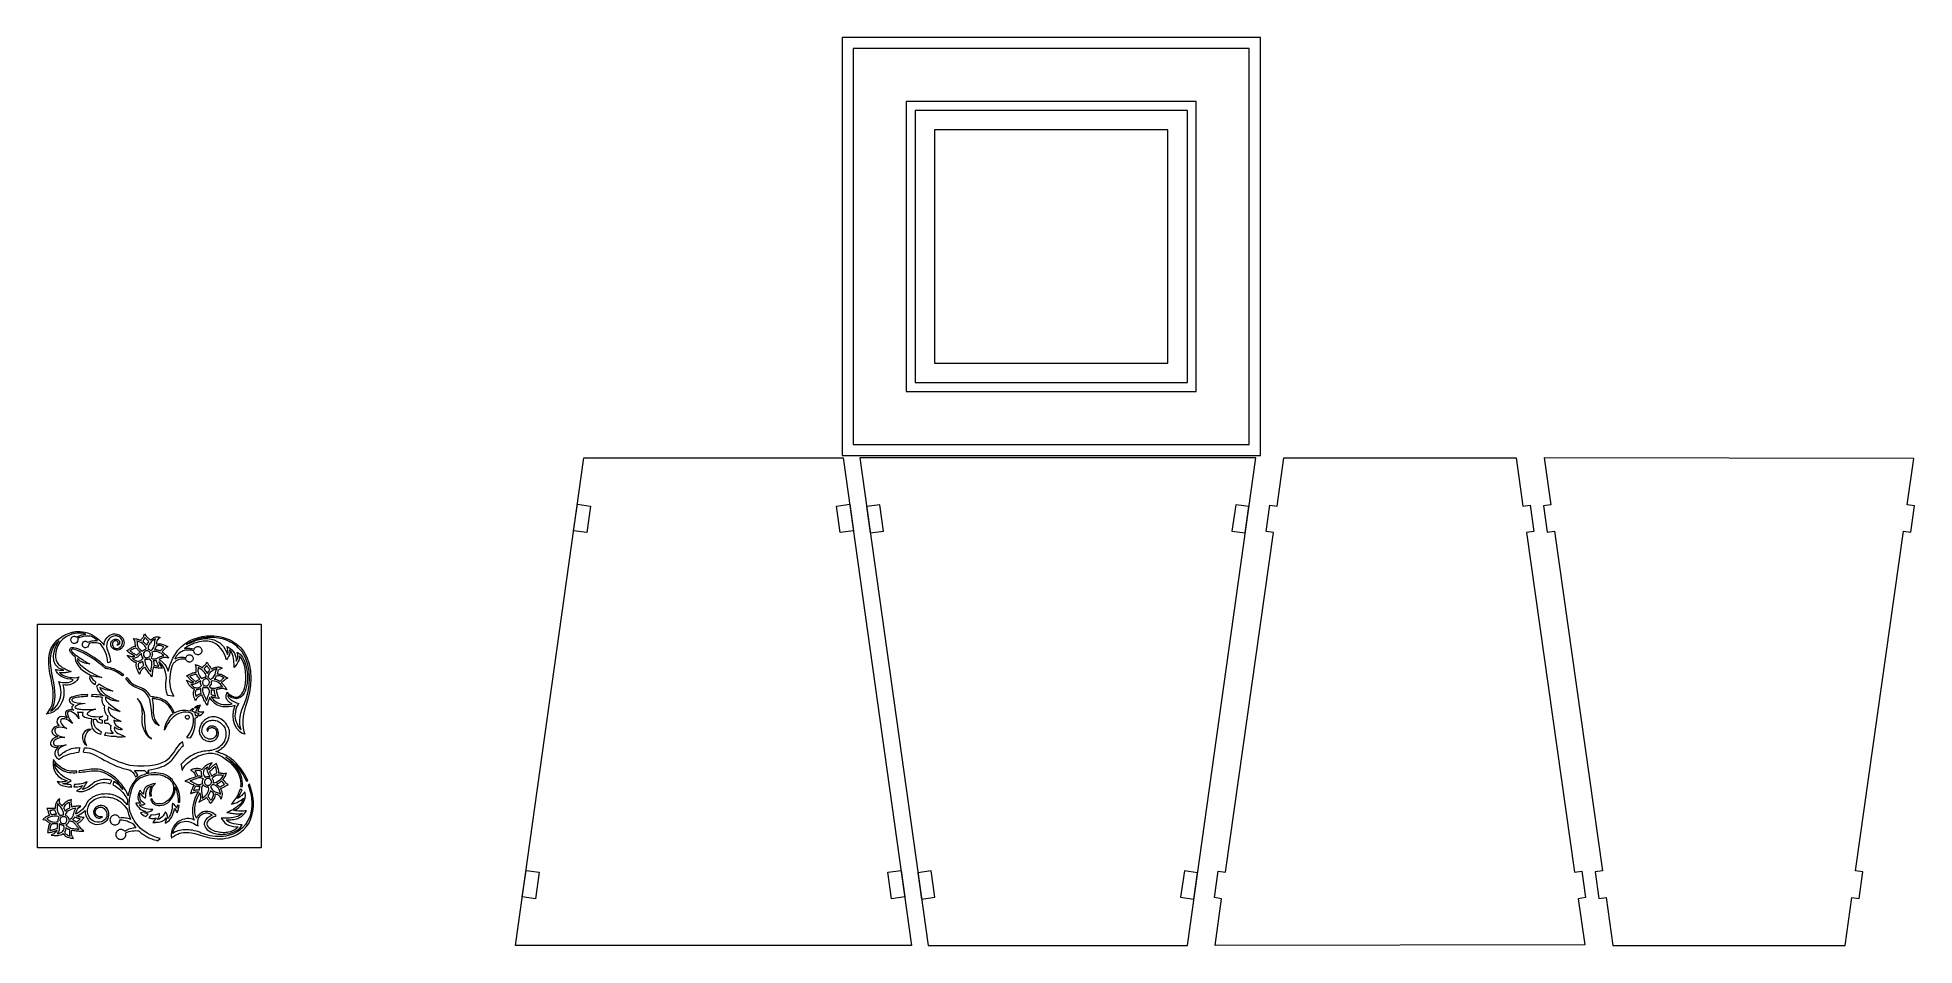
# Model space of a CAD drawing. Header units: millimetres. Extents: x -344 to 750, y -40 to 211.
# Drawn here: x 328.7 to 750, y 6.7 to 210.7 of the extents above; entities outside this region: 4.
import ezdxf

# ---------------------------------------------------------------- set-up
doc = ezdxf.new("R2010")
doc.units = ezdxf.units.MM
doc.header["$MEASUREMENT"] = 0
doc.layers.add('Camada 1', color=7, linetype='Continuous')

msp = doc.modelspace()

# ---------------------------------------------------------------- linework, layer by layer
at = {"layer": 'Camada 1', "color": 250, "lineweight": 9}
for points in [[(509.3234, 116.7956), (603.2234, 116.7956), (603.2234, 210.6956), (509.3234, 210.6956), (509.3234, 116.7956)], [(511.8234, 119.2956), (600.7234, 119.2956), (600.7234, 208.1956), (511.8234, 208.1956), (511.8234, 119.2956)], [(523.7111, 131.1833), (588.8357, 131.1833), (588.8357, 196.3079), (523.7111, 196.3079), (523.7111, 131.1833)], [(525.7111, 133.1833), (586.8357, 133.1833), (586.8357, 194.3079), (525.7111, 194.3079), (525.7111, 133.1833)]]:
    msp.add_lwpolyline(points, close=True, dxfattribs=at)
for points, knots in [([(530.0734, 137.5456), (530.0734, 137.5456), (530.0734, 189.9456), (530.0734, 189.9456), (530.0734, 189.9456), (530.0734, 189.9456), (582.4734, 189.9456), (582.4734, 189.9456), (582.4734, 189.9456), (582.4734, 189.9456), (582.4734, 137.5456), (582.4734, 137.5456), (582.4734, 137.5456), (582.4734, 137.5456), (530.0734, 137.5456), (530.0734, 137.5456)], [0, 0, 0, 0, 0.2, 0.2, 0.2, 0.2, 0.4, 0.4, 0.4, 0.4, 0.6, 0.6, 0.6, 0.6, 1, 1, 1, 1]), ([(436.0203, 6.7155), (436.0203, 6.7155), (524.9203, 6.7155), (524.9203, 6.7155), (524.9203, 6.7155), (524.9203, 6.7155), (509.5744, 116.2531), (509.5744, 116.2531), (509.5744, 116.2531), (509.5744, 116.2531), (451.3661, 116.2531), (451.3661, 116.2531), (451.3661, 116.2531), (451.3661, 116.2531), (436.0203, 6.7155), (436.0203, 6.7155)], [0, 0, 0, 0, 0.2, 0.2, 0.2, 0.2, 0.4, 0.4, 0.4, 0.4, 0.6, 0.6, 0.6, 0.6, 1, 1, 1, 1]), ([(513.2786, 116.2531), (513.2786, 116.2531), (602.1786, 116.2531), (602.1786, 116.2531), (602.1786, 116.2531), (602.1786, 116.2531), (586.8326, 6.7155), (586.8326, 6.7155), (586.8326, 6.7155), (586.8326, 6.7155), (528.6244, 6.7155), (528.6244, 6.7155), (528.6244, 6.7155), (528.6244, 6.7155), (513.2786, 116.2531), (513.2786, 116.2531)], [0, 0, 0, 0, 0.2, 0.2, 0.2, 0.2, 0.4, 0.4, 0.4, 0.4, 0.6, 0.6, 0.6, 0.6, 1, 1, 1, 1]), ([(604.4958, 99.7236), (604.4958, 99.7236), (606.1344, 99.4941), (606.1344, 99.4941), (606.1344, 99.4941), (606.1344, 99.4941), (595.3656, 23.1736), (595.3656, 23.1736), (595.3656, 23.1736), (595.3656, 23.1736), (593.7439, 23.4024), (593.7439, 23.4024), (593.7439, 23.4024), (593.7439, 23.4024), (592.9114, 17.4605), (592.9114, 17.4605), (592.9114, 17.4605), (592.9114, 17.4605), (594.5276, 17.2341), (594.5276, 17.2341), (594.5276, 17.2341), (594.5276, 17.2341), (593.0434, 6.7155), (593.0434, 6.7155), (593.0434, 6.7155), (593.0434, 6.7155), (676.0434, 6.8387), (676.0434, 6.8387), (676.0434, 6.8387), (676.0434, 6.8387), (674.5765, 17.2349), (674.5765, 17.2349), (674.5765, 17.2349), (674.5765, 17.2349), (676.187, 17.4605), (676.187, 17.4605), (676.187, 17.4605), (676.187, 17.4605), (675.3545, 23.4024), (675.3545, 23.4024), (675.3545, 23.4024), (675.3545, 23.4024), (673.7382, 23.176), (673.7382, 23.176), (673.7382, 23.176), (673.7382, 23.176), (662.9697, 99.4942), (662.9697, 99.4942), (662.9697, 99.4942), (662.9697, 99.4942), (664.6074, 99.7236), (664.6074, 99.7236), (664.6074, 99.7236), (664.6074, 99.7236), (663.7715, 105.6655), (663.7715, 105.6655), (663.7715, 105.6655), (663.7715, 105.6655), (662.1313, 105.4358), (662.1313, 105.4358), (662.1313, 105.4358), (662.1313, 105.4358), (660.605, 116.2531), (660.605, 116.2531), (660.605, 116.2531), (660.605, 116.2531), (608.4991, 116.2531), (608.4991, 116.2531), (608.4991, 116.2531), (608.4991, 116.2531), (606.973, 105.4374), (606.973, 105.4374), (606.973, 105.4374), (606.973, 105.4374), (605.3283, 105.6655), (605.3283, 105.6655), (605.3283, 105.6655), (605.3283, 105.6655), (604.4958, 99.7236), (604.4958, 99.7236)], [0, 0, 0, 0, 0.04761905, 0.04761905, 0.04761905, 0.04761905, 0.0952381, 0.0952381, 0.0952381, 0.0952381, 0.14285714, 0.14285714, 0.14285714, 0.14285714, 0.19047619, 0.19047619, 0.19047619, 0.19047619, 0.23809524, 0.23809524, 0.23809524, 0.23809524, 0.28571429, 0.28571429, 0.28571429, 0.28571429, 0.33333333, 0.33333333, 0.33333333, 0.33333333, 0.38095238, 0.38095238, 0.38095238, 0.38095238, 0.42857143, 0.42857143, 0.42857143, 0.42857143, 0.47619048, 0.47619048, 0.47619048, 0.47619048, 0.52380952, 0.52380952, 0.52380952, 0.52380952, 0.57142857, 0.57142857, 0.57142857, 0.57142857, 0.61904762, 0.61904762, 0.61904762, 0.61904762, 0.66666667, 0.66666667, 0.66666667, 0.66666667, 0.71428571, 0.71428571, 0.71428571, 0.71428571, 0.76190476, 0.76190476, 0.76190476, 0.76190476, 0.80952381, 0.80952381, 0.80952381, 0.80952381, 0.85714286, 0.85714286, 0.85714286, 0.85714286, 0.9047619, 0.9047619, 0.9047619, 0.9047619, 1, 1, 1, 1]), ([(678.3505, 23.245), (678.3505, 23.245), (679.9891, 23.4745), (679.9891, 23.4745), (679.9891, 23.4745), (679.9891, 23.4745), (669.2203, 99.795), (669.2203, 99.795), (669.2203, 99.795), (669.2203, 99.795), (667.5986, 99.5662), (667.5986, 99.5662), (667.5986, 99.5662), (667.5986, 99.5662), (666.7661, 105.5081), (666.7661, 105.5081), (666.7661, 105.5081), (666.7661, 105.5081), (668.3823, 105.7345), (668.3823, 105.7345), (668.3823, 105.7345), (668.3823, 105.7345), (666.8981, 116.2531), (666.8981, 116.2531), (666.8981, 116.2531), (666.8981, 116.2531), (749.8981, 116.1299), (749.8981, 116.1299), (749.8981, 116.1299), (749.8981, 116.1299), (748.4312, 105.7337), (748.4312, 105.7337), (748.4312, 105.7337), (748.4312, 105.7337), (750.0417, 105.5081), (750.0417, 105.5081), (750.0417, 105.5081), (750.0417, 105.5081), (749.2092, 99.5662), (749.2092, 99.5662), (749.2092, 99.5662), (749.2092, 99.5662), (747.5929, 99.7926), (747.5929, 99.7926), (747.5929, 99.7926), (747.5929, 99.7926), (736.8244, 23.4744), (736.8244, 23.4744), (736.8244, 23.4744), (736.8244, 23.4744), (738.4621, 23.245), (738.4621, 23.245), (738.4621, 23.245), (738.4621, 23.245), (737.6262, 17.3031), (737.6262, 17.3031), (737.6262, 17.3031), (737.6262, 17.3031), (735.986, 17.5328), (735.986, 17.5328), (735.986, 17.5328), (735.986, 17.5328), (734.4597, 6.7155), (734.4597, 6.7155), (734.4597, 6.7155), (734.4597, 6.7155), (682.3538, 6.7155), (682.3538, 6.7155), (682.3538, 6.7155), (682.3538, 6.7155), (680.8277, 17.5312), (680.8277, 17.5312), (680.8277, 17.5312), (680.8277, 17.5312), (679.183, 17.3031), (679.183, 17.3031), (679.183, 17.3031), (679.183, 17.3031), (678.3505, 23.245), (678.3505, 23.245)], [0, 0, 0, 0, 0.04761905, 0.04761905, 0.04761905, 0.04761905, 0.0952381, 0.0952381, 0.0952381, 0.0952381, 0.14285714, 0.14285714, 0.14285714, 0.14285714, 0.19047619, 0.19047619, 0.19047619, 0.19047619, 0.23809524, 0.23809524, 0.23809524, 0.23809524, 0.28571429, 0.28571429, 0.28571429, 0.28571429, 0.33333333, 0.33333333, 0.33333333, 0.33333333, 0.38095238, 0.38095238, 0.38095238, 0.38095238, 0.42857143, 0.42857143, 0.42857143, 0.42857143, 0.47619048, 0.47619048, 0.47619048, 0.47619048, 0.52380952, 0.52380952, 0.52380952, 0.52380952, 0.57142857, 0.57142857, 0.57142857, 0.57142857, 0.61904762, 0.61904762, 0.61904762, 0.61904762, 0.66666667, 0.66666667, 0.66666667, 0.66666667, 0.71428571, 0.71428571, 0.71428571, 0.71428571, 0.76190476, 0.76190476, 0.76190476, 0.76190476, 0.80952381, 0.80952381, 0.80952381, 0.80952381, 0.85714286, 0.85714286, 0.85714286, 0.85714286, 0.9047619, 0.9047619, 0.9047619, 0.9047619, 1, 1, 1, 1]), ([(328.7328, 78.8791), (328.7328, 78.8791), (328.7328, 28.6887), (328.7328, 28.6887), (328.7328, 28.6887), (328.7328, 28.6887), (378.9232, 28.6887), (378.9232, 28.6887), (378.9232, 28.6887), (378.9232, 28.6887), (378.9232, 78.8791), (378.9232, 78.8791), (378.9232, 78.8791), (378.9232, 78.8791), (328.7328, 78.8791), (328.7328, 78.8791)], [0, 0, 0, 0, 0.2, 0.2, 0.2, 0.2, 0.4, 0.4, 0.4, 0.4, 0.6, 0.6, 0.6, 0.6, 1, 1, 1, 1]), ([(348.0368, 75.3739), (348.0368, 75.3739), (347.859, 75.7549), (347.859, 75.7549), (347.859, 75.7549), (347.859, 75.7549), (347.605, 76.0851), (347.605, 76.0851), (347.605, 76.0851), (347.605, 76.0851), (347.2748, 76.3391), (347.2748, 76.3391), (347.2748, 76.3391), (347.2748, 76.3391), (346.9446, 76.5423), (346.9446, 76.5423), (346.9446, 76.5423), (346.9446, 76.5423), (346.5636, 76.6693), (346.5636, 76.6693), (346.5636, 76.6693), (346.5636, 76.6693), (346.1572, 76.7201), (346.1572, 76.7201), (346.1572, 76.7201), (346.1572, 76.7201), (345.7254, 76.6947), (345.7254, 76.6947), (345.7254, 76.6947), (345.7254, 76.6947), (345.319, 76.5931), (345.319, 76.5931), (345.319, 76.5931), (345.319, 76.5931), (344.9634, 76.4153), (344.9634, 76.4153), (344.9634, 76.4153), (344.9634, 76.4153), (344.6332, 76.2121), (344.6332, 76.2121), (344.6332, 76.2121), (344.6332, 76.2121), (344.3538, 75.9327), (344.3538, 75.9327), (344.3538, 75.9327), (344.3538, 75.9327), (344.1252, 75.6279), (344.1252, 75.6279), (344.1252, 75.6279), (344.1252, 75.6279), (343.922, 75.2977), (343.922, 75.2977), (343.922, 75.2977), (343.922, 75.2977), (343.795, 74.9421), (343.795, 74.9421), (343.795, 74.9421), (343.795, 74.9421), (343.6934, 74.5865), (343.6934, 74.5865), (343.6934, 74.5865), (343.6934, 74.5865), (343.668, 74.2055), (343.668, 74.2055), (343.668, 74.2055), (343.668, 74.2055), (343.3632, 74.5865), (343.3632, 74.5865), (343.3632, 74.5865), (343.3632, 74.5865), (343.033, 74.9675), (343.033, 74.9675), (343.033, 74.9675), (343.033, 74.9675), (342.652, 75.2977), (342.652, 75.2977), (342.652, 75.2977), (342.652, 75.2977), (342.271, 75.6279), (342.271, 75.6279), (342.271, 75.6279), (342.271, 75.6279), (341.8646, 75.9327), (341.8646, 75.9327), (341.8646, 75.9327), (341.8646, 75.9327), (341.4328, 76.2121), (341.4328, 76.2121), (341.4328, 76.2121), (341.4328, 76.2121), (340.9756, 76.4915), (340.9756, 76.4915), (340.9756, 76.4915), (340.9756, 76.4915), (340.5184, 76.7201), (340.5184, 76.7201), (340.5184, 76.7201), (340.5184, 76.7201), (339.9342, 76.9487), (339.9342, 76.9487), (339.9342, 76.9487), (339.9342, 76.9487), (339.3754, 77.1011), (339.3754, 77.1011), (339.3754, 77.1011), (339.3754, 77.1011), (338.8166, 77.2027), (338.8166, 77.2027), (338.8166, 77.2027), (338.8166, 77.2027), (338.334, 77.2535), (338.334, 77.2535), (338.334, 77.2535), (338.334, 77.2535), (337.9022, 77.2535), (337.9022, 77.2535), (337.9022, 77.2535), (337.9022, 77.2535), (337.572, 77.2535), (337.572, 77.2535), (337.572, 77.2535), (337.572, 77.2535), (337.3688, 77.2281), (337.3688, 77.2281), (337.3688, 77.2281), (337.3688, 77.2281), (337.2926, 77.2281), (337.2926, 77.2281), (337.2926, 77.2281), (337.2926, 77.2281), (337.1656, 77.2027), (337.1656, 77.2027), (337.1656, 77.2027), (337.1656, 77.2027), (337.0386, 77.1773), (337.0386, 77.1773), (337.0386, 77.1773), (337.0386, 77.1773), (336.9116, 77.1519), (336.9116, 77.1519), (336.9116, 77.1519), (336.9116, 77.1519), (336.7846, 77.1265), (336.7846, 77.1265), (336.7846, 77.1265), (336.7846, 77.1265), (336.6576, 77.1011), (336.6576, 77.1011), (336.6576, 77.1011), (336.6576, 77.1011), (336.5306, 77.0757), (336.5306, 77.0757), (336.5306, 77.0757), (336.5306, 77.0757), (336.429, 77.0249), (336.429, 77.0249), (336.429, 77.0249), (336.429, 77.0249), (336.302, 76.9995), (336.302, 76.9995), (336.302, 76.9995), (336.302, 76.9995), (335.8702, 76.8725), (335.8702, 76.8725), (335.8702, 76.8725), (335.8702, 76.8725), (335.4638, 76.7455), (335.4638, 76.7455), (335.4638, 76.7455), (335.4638, 76.7455), (335.0574, 76.5677), (335.0574, 76.5677), (335.0574, 76.5677), (335.0574, 76.5677), (334.651, 76.3645), (334.651, 76.3645), (334.651, 76.3645), (334.651, 76.3645), (334.2446, 76.1359), (334.2446, 76.1359), (334.2446, 76.1359), (334.2446, 76.1359), (333.8636, 75.8565), (333.8636, 75.8565), (333.8636, 75.8565), (333.8636, 75.8565), (333.4826, 75.5771), (333.4826, 75.5771), (333.4826, 75.5771), (333.4826, 75.5771), (333.127, 75.2723), (333.127, 75.2723), (333.127, 75.2723), (333.127, 75.2723), (332.2888, 74.3579), (332.2888, 74.3579), (332.2888, 74.3579), (332.2888, 74.3579), (331.73, 73.3673), (331.73, 73.3673), (331.73, 73.3673), (331.73, 73.3673), (331.3998, 72.3259), (331.3998, 72.3259), (331.3998, 72.3259), (331.3998, 72.3259), (331.2474, 71.2591), (331.2474, 71.2591), (331.2474, 71.2591), (331.2474, 71.2591), (331.2474, 70.1415), (331.2474, 70.1415), (331.2474, 70.1415), (331.2474, 70.1415), (331.349, 68.9985), (331.349, 68.9985), (331.349, 68.9985), (331.349, 68.9985), (331.5268, 67.8301), (331.5268, 67.8301), (331.5268, 67.8301), (331.5268, 67.8301), (331.7554, 66.6617), (331.7554, 66.6617), (331.7554, 66.6617), (331.7554, 66.6617), (331.9586, 65.6203), (331.9586, 65.6203), (331.9586, 65.6203), (331.9586, 65.6203), (332.1364, 64.5789), (332.1364, 64.5789), (332.1364, 64.5789), (332.1364, 64.5789), (332.238, 63.5629), (332.238, 63.5629), (332.238, 63.5629), (332.238, 63.5629), (332.2634, 62.5977), (332.2634, 62.5977), (332.2634, 62.5977), (332.2634, 62.5977), (332.1872, 61.6579), (332.1872, 61.6579), (332.1872, 61.6579), (332.1872, 61.6579), (331.984, 60.7435), (331.984, 60.7435), (331.984, 60.7435), (331.984, 60.7435), (331.603, 59.9053), (331.603, 59.9053), (331.603, 59.9053), (331.603, 59.9053), (331.0188, 59.0925), (331.0188, 59.0925), (331.0188, 59.0925), (331.0188, 59.0925), (330.6632, 58.6861), (330.6632, 58.6861), (330.6632, 58.6861), (330.6632, 58.6861), (331.1966, 58.8131), (331.1966, 58.8131), (331.1966, 58.8131), (331.1966, 58.8131), (331.6284, 58.9401), (331.6284, 58.9401), (331.6284, 58.9401), (331.6284, 58.9401), (332.0348, 59.0925), (332.0348, 59.0925), (332.0348, 59.0925), (332.0348, 59.0925), (332.4412, 59.2957), (332.4412, 59.2957), (332.4412, 59.2957), (332.4412, 59.2957), (332.7968, 59.5497), (332.7968, 59.5497), (332.7968, 59.5497), (332.7968, 59.5497), (333.127, 59.8291), (333.127, 59.8291), (333.127, 59.8291), (333.127, 59.8291), (333.4318, 60.1593), (333.4318, 60.1593), (333.4318, 60.1593), (333.4318, 60.1593), (333.7112, 60.5149), (333.7112, 60.5149), (333.7112, 60.5149), (333.7112, 60.5149), (333.9652, 60.8959), (333.9652, 60.8959), (333.9652, 60.8959), (333.9652, 60.8959), (334.1938, 61.3785), (334.1938, 61.3785), (334.1938, 61.3785), (334.1938, 61.3785), (334.397, 61.8865), (334.397, 61.8865), (334.397, 61.8865), (334.397, 61.8865), (334.524, 62.4199), (334.524, 62.4199), (334.524, 62.4199), (334.524, 62.4199), (334.6256, 62.9787), (334.6256, 62.9787), (334.6256, 62.9787), (334.6256, 62.9787), (334.651, 63.5375), (334.651, 63.5375), (334.651, 63.5375), (334.651, 63.5375), (334.6256, 64.1217), (334.6256, 64.1217), (334.6256, 64.1217), (334.6256, 64.1217), (334.5494, 64.6805), (334.5494, 64.6805), (334.5494, 64.6805), (334.5494, 64.6805), (334.4224, 65.2647), (334.4224, 65.2647), (334.4224, 65.2647), (334.4224, 65.2647), (334.9304, 65.1885), (334.9304, 65.1885), (334.9304, 65.1885), (334.9304, 65.1885), (335.4384, 65.1885), (335.4384, 65.1885), (335.4384, 65.1885), (335.4384, 65.1885), (335.8956, 65.2393), (335.8956, 65.2393), (335.8956, 65.2393), (335.8956, 65.2393), (336.3528, 65.3917), (336.3528, 65.3917), (336.3528, 65.3917), (336.3528, 65.3917), (336.7846, 65.6203), (336.7846, 65.6203), (336.7846, 65.6203), (336.7846, 65.6203), (337.1656, 65.8997), (337.1656, 65.8997), (337.1656, 65.8997), (337.1656, 65.8997), (337.5212, 66.2553), (337.5212, 66.2553), (337.5212, 66.2553), (337.5212, 66.2553), (337.826, 66.6871), (337.826, 66.6871), (337.826, 66.6871), (337.826, 66.6871), (338.0292, 67.0427), (338.0292, 67.0427), (338.0292, 67.0427), (338.0292, 67.0427), (337.6482, 66.9411), (337.6482, 66.9411), (337.6482, 66.9411), (337.6482, 66.9411), (337.1402, 66.8649), (337.1402, 66.8649), (337.1402, 66.8649), (337.1402, 66.8649), (336.5814, 66.8903), (336.5814, 66.8903), (336.5814, 66.8903), (336.5814, 66.8903), (336.0226, 66.9411), (336.0226, 66.9411), (336.0226, 66.9411), (336.0226, 66.9411), (335.4638, 67.0681), (335.4638, 67.0681), (335.4638, 67.0681), (335.4638, 67.0681), (334.905, 67.2459), (334.905, 67.2459), (334.905, 67.2459), (334.905, 67.2459), (334.4224, 67.4745), (334.4224, 67.4745), (334.4224, 67.4745), (334.4224, 67.4745), (333.9906, 67.7285), (333.9906, 67.7285), (333.9906, 67.7285), (333.9906, 67.7285), (333.635, 68.0079), (333.635, 68.0079), (333.635, 68.0079), (333.635, 68.0079), (333.8636, 67.9825), (333.8636, 67.9825), (333.8636, 67.9825), (333.8636, 67.9825), (334.0922, 67.9571), (334.0922, 67.9571), (334.0922, 67.9571), (334.0922, 67.9571), (334.3462, 67.9571), (334.3462, 67.9571), (334.3462, 67.9571), (334.3462, 67.9571), (334.6256, 67.9571), (334.6256, 67.9571), (334.6256, 67.9571), (334.6256, 67.9571), (334.905, 67.9571), (334.905, 67.9571), (334.905, 67.9571), (334.905, 67.9571), (335.1844, 68.0079), (335.1844, 68.0079), (335.1844, 68.0079), (335.1844, 68.0079), (335.4892, 68.0333), (335.4892, 68.0333), (335.4892, 68.0333), (335.4892, 68.0333), (335.7686, 68.1095), (335.7686, 68.1095), (335.7686, 68.1095), (335.7686, 68.1095), (336.2512, 68.2365), (336.2512, 68.2365), (336.2512, 68.2365), (336.2512, 68.2365), (336.175, 68.2619), (336.175, 68.2619), (336.175, 68.2619), (336.175, 68.2619), (336.0226, 68.3381), (336.0226, 68.3381), (336.0226, 68.3381), (336.0226, 68.3381), (335.8702, 68.4143), (335.8702, 68.4143), (335.8702, 68.4143), (335.8702, 68.4143), (335.794, 68.4397), (335.794, 68.4397), (335.794, 68.4397), (335.794, 68.4397), (335.5908, 68.5159), (335.5908, 68.5159), (335.5908, 68.5159), (335.5908, 68.5159), (335.1844, 68.6937), (335.1844, 68.6937), (335.1844, 68.6937), (335.1844, 68.6937), (334.7526, 68.9223), (334.7526, 68.9223), (334.7526, 68.9223), (334.7526, 68.9223), (334.2954, 69.1763), (334.2954, 69.1763), (334.2954, 69.1763), (334.2954, 69.1763), (333.8636, 69.5065), (333.8636, 69.5065), (333.8636, 69.5065), (333.8636, 69.5065), (333.4572, 69.8621), (333.4572, 69.8621), (333.4572, 69.8621), (333.4572, 69.8621), (333.127, 70.2939), (333.127, 70.2939), (333.127, 70.2939), (333.127, 70.2939), (332.8984, 70.8019), (332.8984, 70.8019), (332.8984, 70.8019), (332.8984, 70.8019), (332.7968, 71.3861), (332.7968, 71.3861), (332.7968, 71.3861), (332.7968, 71.3861), (332.7968, 71.9449), (332.7968, 71.9449), (332.7968, 71.9449), (332.7968, 71.9449), (332.873, 72.6053), (332.873, 72.6053), (332.873, 72.6053), (332.873, 72.6053), (333.0254, 73.3165), (333.0254, 73.3165), (333.0254, 73.3165), (333.0254, 73.3165), (333.3048, 74.1039), (333.3048, 74.1039), (333.3048, 74.1039), (333.3048, 74.1039), (333.762, 74.8405), (333.762, 74.8405), (333.762, 74.8405), (333.762, 74.8405), (334.397, 75.5517), (334.397, 75.5517), (334.397, 75.5517), (334.397, 75.5517), (335.2606, 76.1613), (335.2606, 76.1613), (335.2606, 76.1613), (335.2606, 76.1613), (336.4036, 76.6439), (336.4036, 76.6439), (336.4036, 76.6439), (336.4036, 76.6439), (336.81, 76.7455), (336.81, 76.7455), (336.81, 76.7455), (336.81, 76.7455), (337.191, 76.8217), (337.191, 76.8217), (337.191, 76.8217), (337.191, 76.8217), (337.572, 76.8725), (337.572, 76.8725), (337.572, 76.8725), (337.572, 76.8725), (337.953, 76.8979), (337.953, 76.8979), (337.953, 76.8979), (337.953, 76.8979), (338.334, 76.8979), (338.334, 76.8979), (338.334, 76.8979), (338.334, 76.8979), (338.7404, 76.8471), (338.7404, 76.8471), (338.7404, 76.8471), (338.7404, 76.8471), (339.1468, 76.7709), (339.1468, 76.7709), (339.1468, 76.7709), (339.1468, 76.7709), (339.5786, 76.6693), (339.5786, 76.6693), (339.5786, 76.6693), (339.5786, 76.6693), (339.35, 76.6439), (339.35, 76.6439), (339.35, 76.6439), (339.35, 76.6439), (339.096, 76.5931), (339.096, 76.5931), (339.096, 76.5931), (339.096, 76.5931), (338.842, 76.5423), (338.842, 76.5423), (338.842, 76.5423), (338.842, 76.5423), (338.588, 76.4915), (338.588, 76.4915), (338.588, 76.4915), (338.588, 76.4915), (338.334, 76.3899), (338.334, 76.3899), (338.334, 76.3899), (338.334, 76.3899), (338.08, 76.2883), (338.08, 76.2883), (338.08, 76.2883), (338.08, 76.2883), (337.8006, 76.1359), (337.8006, 76.1359), (337.8006, 76.1359), (337.8006, 76.1359), (337.5466, 75.9835), (337.5466, 75.9835), (337.5466, 75.9835), (337.5466, 75.9835), (337.445, 76.0343), (337.445, 76.0343), (337.445, 76.0343), (337.445, 76.0343), (337.3688, 76.0851), (337.3688, 76.0851), (337.3688, 76.0851), (337.3688, 76.0851), (337.2672, 76.1359), (337.2672, 76.1359), (337.2672, 76.1359), (337.2672, 76.1359), (337.1656, 76.1613), (337.1656, 76.1613), (337.1656, 76.1613), (337.1656, 76.1613), (337.0386, 76.1867), (337.0386, 76.1867), (337.0386, 76.1867), (337.0386, 76.1867), (336.937, 76.1867), (336.937, 76.1867), (336.937, 76.1867), (336.937, 76.1867), (336.81, 76.1613), (336.81, 76.1613), (336.81, 76.1613), (336.81, 76.1613), (336.7084, 76.1359), (336.7084, 76.1359), (336.7084, 76.1359), (336.7084, 76.1359), (336.429, 75.9581), (336.429, 75.9581), (336.429, 75.9581), (336.429, 75.9581), (336.2512, 75.7041), (336.2512, 75.7041), (336.2512, 75.7041), (336.2512, 75.7041), (336.2004, 75.3993), (336.2004, 75.3993), (336.2004, 75.3993), (336.2004, 75.3993), (336.2512, 75.0945), (336.2512, 75.0945), (336.2512, 75.0945), (336.2512, 75.0945), (336.3274, 74.9421), (336.3274, 74.9421), (336.3274, 74.9421), (336.3274, 74.9421), (336.429, 74.8151), (336.429, 74.8151), (336.429, 74.8151), (336.429, 74.8151), (336.5306, 74.7135), (336.5306, 74.7135), (336.5306, 74.7135), (336.5306, 74.7135), (336.6576, 74.6373), (336.6576, 74.6373), (336.6576, 74.6373), (336.6576, 74.6373), (336.81, 74.5865), (336.81, 74.5865), (336.81, 74.5865), (336.81, 74.5865), (336.9624, 74.5611), (336.9624, 74.5611), (336.9624, 74.5611), (336.9624, 74.5611), (337.1402, 74.5611), (337.1402, 74.5611), (337.1402, 74.5611), (337.1402, 74.5611), (337.2926, 74.6119), (337.2926, 74.6119), (337.2926, 74.6119), (337.2926, 74.6119), (337.5466, 74.7897), (337.5466, 74.7897), (337.5466, 74.7897), (337.5466, 74.7897), (337.7244, 75.0437), (337.7244, 75.0437), (337.7244, 75.0437), (337.7244, 75.0437), (337.8006, 75.3485), (337.8006, 75.3485), (337.8006, 75.3485), (337.8006, 75.3485), (337.7498, 75.6533), (337.7498, 75.6533), (337.7498, 75.6533), (337.7498, 75.6533), (337.7498, 75.6787), (337.7498, 75.6787), (337.7498, 75.6787), (337.7498, 75.6787), (337.7498, 75.6787), (337.7498, 75.6787), (337.7498, 75.6787), (337.7498, 75.6787), (337.7498, 75.6787), (337.7498, 75.6787), (337.7498, 75.6787), (337.7498, 75.6787), (337.7498, 75.6787), (337.7498, 75.6787), (337.7498, 75.6787), (337.7498, 75.6787), (338.1308, 75.8819), (338.1308, 75.8819), (338.1308, 75.8819), (338.1308, 75.8819), (338.5372, 76.0089), (338.5372, 76.0089), (338.5372, 76.0089), (338.5372, 76.0089), (338.9436, 76.1105), (338.9436, 76.1105), (338.9436, 76.1105), (338.9436, 76.1105), (339.3754, 76.1867), (339.3754, 76.1867), (339.3754, 76.1867), (339.3754, 76.1867), (339.7818, 76.2121), (339.7818, 76.2121), (339.7818, 76.2121), (339.7818, 76.2121), (340.1882, 76.2121), (340.1882, 76.2121), (340.1882, 76.2121), (340.1882, 76.2121), (340.5692, 76.1867), (340.5692, 76.1867), (340.5692, 76.1867), (340.5692, 76.1867), (340.8994, 76.1359), (340.8994, 76.1359), (340.8994, 76.1359), (340.8994, 76.1359), (341.0772, 76.0343), (341.0772, 76.0343), (341.0772, 76.0343), (341.0772, 76.0343), (341.255, 75.9327), (341.255, 75.9327), (341.255, 75.9327), (341.255, 75.9327), (341.4328, 75.8311), (341.4328, 75.8311), (341.4328, 75.8311), (341.4328, 75.8311), (341.6106, 75.7041), (341.6106, 75.7041), (341.6106, 75.7041), (341.6106, 75.7041), (341.763, 75.5771), (341.763, 75.5771), (341.763, 75.5771), (341.763, 75.5771), (341.9154, 75.4501), (341.9154, 75.4501), (341.9154, 75.4501), (341.9154, 75.4501), (342.0678, 75.3231), (342.0678, 75.3231), (342.0678, 75.3231), (342.0678, 75.3231), (342.2202, 75.1961), (342.2202, 75.1961), (342.2202, 75.1961), (342.2202, 75.1961), (341.9916, 75.2215), (341.9916, 75.2215), (341.9916, 75.2215), (341.9916, 75.2215), (341.7376, 75.2215), (341.7376, 75.2215), (341.7376, 75.2215), (341.7376, 75.2215), (341.4836, 75.1961), (341.4836, 75.1961), (341.4836, 75.1961), (341.4836, 75.1961), (341.2042, 75.1707), (341.2042, 75.1707), (341.2042, 75.1707), (341.2042, 75.1707), (340.9248, 75.1453), (340.9248, 75.1453), (340.9248, 75.1453), (340.9248, 75.1453), (340.6454, 75.0691), (340.6454, 75.0691), (340.6454, 75.0691), (340.6454, 75.0691), (340.3406, 74.9675), (340.3406, 74.9675), (340.3406, 74.9675), (340.3406, 74.9675), (340.0358, 74.8405), (340.0358, 74.8405), (340.0358, 74.8405), (340.0358, 74.8405), (339.9088, 74.9675), (339.9088, 74.9675), (339.9088, 74.9675), (339.9088, 74.9675), (339.731, 75.0437), (339.731, 75.0437), (339.731, 75.0437), (339.731, 75.0437), (339.5532, 75.0691), (339.5532, 75.0691), (339.5532, 75.0691), (339.5532, 75.0691), (339.35, 75.0691), (339.35, 75.0691), (339.35, 75.0691), (339.35, 75.0691), (339.0706, 74.9421), (339.0706, 74.9421), (339.0706, 74.9421), (339.0706, 74.9421), (338.8928, 74.7389), (338.8928, 74.7389), (338.8928, 74.7389), (338.8928, 74.7389), (338.7912, 74.4849), (338.7912, 74.4849), (338.7912, 74.4849), (338.7912, 74.4849), (338.7912, 74.1801), (338.7912, 74.1801), (338.7912, 74.1801), (338.7912, 74.1801), (338.842, 74.0531), (338.842, 74.0531), (338.842, 74.0531), (338.842, 74.0531), (338.8928, 73.9261), (338.8928, 73.9261), (338.8928, 73.9261), (338.8928, 73.9261), (338.9944, 73.8245), (338.9944, 73.8245), (338.9944, 73.8245), (338.9944, 73.8245), (339.1214, 73.7229), (339.1214, 73.7229), (339.1214, 73.7229), (339.1214, 73.7229), (339.223, 73.6721), (339.223, 73.6721), (339.223, 73.6721), (339.223, 73.6721), (339.3754, 73.6213), (339.3754, 73.6213), (339.3754, 73.6213), (339.3754, 73.6213), (339.5024, 73.6213), (339.5024, 73.6213), (339.5024, 73.6213), (339.5024, 73.6213), (339.6548, 73.6467), (339.6548, 73.6467), (339.6548, 73.6467), (339.6548, 73.6467), (339.9342, 73.7483), (339.9342, 73.7483), (339.9342, 73.7483), (339.9342, 73.7483), (340.112, 73.9769), (340.112, 73.9769), (340.112, 73.9769), (340.112, 73.9769), (340.2136, 74.2309), (340.2136, 74.2309), (340.2136, 74.2309), (340.2136, 74.2309), (340.2136, 74.5103), (340.2136, 74.5103), (340.2136, 74.5103), (340.2136, 74.5103), (340.2136, 74.5103), (340.2136, 74.5103), (340.2136, 74.5103), (340.2136, 74.5103), (340.2136, 74.5103), (340.2136, 74.5103), (340.2136, 74.5103), (340.2136, 74.5103), (340.2136, 74.5103), (340.2136, 74.5103), (340.2136, 74.5103), (340.2136, 74.5103), (340.2136, 74.5103), (340.2136, 74.5103), (340.2136, 74.5103), (340.2136, 74.5103), (340.5692, 74.6373), (340.5692, 74.6373), (340.5692, 74.6373), (340.5692, 74.6373), (340.9248, 74.6881), (340.9248, 74.6881), (340.9248, 74.6881), (340.9248, 74.6881), (341.3058, 74.7135), (341.3058, 74.7135), (341.3058, 74.7135), (341.3058, 74.7135), (341.6614, 74.7135), (341.6614, 74.7135), (341.6614, 74.7135), (341.6614, 74.7135), (341.9916, 74.6881), (341.9916, 74.6881), (341.9916, 74.6881), (341.9916, 74.6881), (342.3218, 74.6373), (342.3218, 74.6373), (342.3218, 74.6373), (342.3218, 74.6373), (342.6012, 74.5611), (342.6012, 74.5611), (342.6012, 74.5611), (342.6012, 74.5611), (342.8552, 74.5103), (342.8552, 74.5103), (342.8552, 74.5103), (342.8552, 74.5103), (343.1854, 74.0531), (343.1854, 74.0531), (343.1854, 74.0531), (343.1854, 74.0531), (343.4902, 73.5705), (343.4902, 73.5705), (343.4902, 73.5705), (343.4902, 73.5705), (343.7442, 73.0625), (343.7442, 73.0625), (343.7442, 73.0625), (343.7442, 73.0625), (343.9728, 72.5291), (343.9728, 72.5291), (343.9728, 72.5291), (343.9728, 72.5291), (344.176, 71.9957), (344.176, 71.9957), (344.176, 71.9957), (344.176, 71.9957), (344.3284, 71.4115), (344.3284, 71.4115), (344.3284, 71.4115), (344.3284, 71.4115), (344.43, 70.8273), (344.43, 70.8273), (344.43, 70.8273), (344.43, 70.8273), (344.5062, 70.2431), (344.5062, 70.2431), (344.5062, 70.2431), (344.5062, 70.2431), (345.1158, 70.4463), (345.1158, 70.4463), (345.1158, 70.4463), (345.1158, 70.4463), (345.0142, 71.1321), (345.0142, 71.1321), (345.0142, 71.1321), (345.0142, 71.1321), (344.8872, 71.7925), (344.8872, 71.7925), (344.8872, 71.7925), (344.8872, 71.7925), (344.6586, 72.4275), (344.6586, 72.4275), (344.6586, 72.4275), (344.6586, 72.4275), (344.4046, 73.0371), (344.4046, 73.0371), (344.4046, 73.0371), (344.4046, 73.0371), (344.4046, 73.0371), (344.4046, 73.0371), (344.4046, 73.0371), (344.4046, 73.0371), (344.2776, 73.4689), (344.2776, 73.4689), (344.2776, 73.4689), (344.2776, 73.4689), (344.2268, 73.9515), (344.2268, 73.9515), (344.2268, 73.9515), (344.2268, 73.9515), (344.2776, 74.4087), (344.2776, 74.4087), (344.2776, 74.4087), (344.2776, 74.4087), (344.3792, 74.8659), (344.3792, 74.8659), (344.3792, 74.8659), (344.3792, 74.8659), (344.557, 75.2723), (344.557, 75.2723), (344.557, 75.2723), (344.557, 75.2723), (344.811, 75.6279), (344.811, 75.6279), (344.811, 75.6279), (344.811, 75.6279), (345.1158, 75.9327), (345.1158, 75.9327), (345.1158, 75.9327), (345.1158, 75.9327), (345.5222, 76.1359), (345.5222, 76.1359), (345.5222, 76.1359), (345.5222, 76.1359), (345.8524, 76.2375), (345.8524, 76.2375), (345.8524, 76.2375), (345.8524, 76.2375), (346.1826, 76.2883), (346.1826, 76.2883), (346.1826, 76.2883), (346.1826, 76.2883), (346.5128, 76.2629), (346.5128, 76.2629), (346.5128, 76.2629), (346.5128, 76.2629), (346.8176, 76.1613), (346.8176, 76.1613), (346.8176, 76.1613), (346.8176, 76.1613), (347.097, 76.0343), (347.097, 76.0343), (347.097, 76.0343), (347.097, 76.0343), (347.351, 75.8311), (347.351, 75.8311), (347.351, 75.8311), (347.351, 75.8311), (347.5542, 75.5517), (347.5542, 75.5517), (347.5542, 75.5517), (347.5542, 75.5517), (347.7066, 75.2469), (347.7066, 75.2469), (347.7066, 75.2469), (347.7066, 75.2469), (347.7828, 74.9929), (347.7828, 74.9929), (347.7828, 74.9929), (347.7828, 74.9929), (347.8082, 74.7135), (347.8082, 74.7135), (347.8082, 74.7135), (347.8082, 74.7135), (347.7574, 74.4595), (347.7574, 74.4595), (347.7574, 74.4595), (347.7574, 74.4595), (347.6812, 74.2309), (347.6812, 74.2309), (347.6812, 74.2309), (347.6812, 74.2309), (347.5542, 74.0023), (347.5542, 74.0023), (347.5542, 74.0023), (347.5542, 74.0023), (347.3764, 73.7991), (347.3764, 73.7991), (347.3764, 73.7991), (347.3764, 73.7991), (347.1732, 73.6213), (347.1732, 73.6213), (347.1732, 73.6213), (347.1732, 73.6213), (346.9192, 73.4943), (346.9192, 73.4943), (346.9192, 73.4943), (346.9192, 73.4943), (346.716, 73.4435), (346.716, 73.4435), (346.716, 73.4435), (346.716, 73.4435), (346.5128, 73.4181), (346.5128, 73.4181), (346.5128, 73.4181), (346.5128, 73.4181), (346.3096, 73.4689), (346.3096, 73.4689), (346.3096, 73.4689), (346.3096, 73.4689), (346.1318, 73.5197), (346.1318, 73.5197), (346.1318, 73.5197), (346.1318, 73.5197), (345.954, 73.6213), (345.954, 73.6213), (345.954, 73.6213), (345.954, 73.6213), (345.8016, 73.7483), (345.8016, 73.7483), (345.8016, 73.7483), (345.8016, 73.7483), (345.6746, 73.9261), (345.6746, 73.9261), (345.6746, 73.9261), (345.6746, 73.9261), (345.573, 74.1039), (345.573, 74.1039), (345.573, 74.1039), (345.573, 74.1039), (345.5222, 74.4341), (345.5222, 74.4341), (345.5222, 74.4341), (345.5222, 74.4341), (345.573, 74.7389), (345.573, 74.7389), (345.573, 74.7389), (345.573, 74.7389), (345.7508, 74.9675), (345.7508, 74.9675), (345.7508, 74.9675), (345.7508, 74.9675), (346.0302, 75.1453), (346.0302, 75.1453), (346.0302, 75.1453), (346.0302, 75.1453), (346.1572, 75.1707), (346.1572, 75.1707), (346.1572, 75.1707), (346.1572, 75.1707), (346.2588, 75.1961), (346.2588, 75.1961), (346.2588, 75.1961), (346.2588, 75.1961), (346.3858, 75.1707), (346.3858, 75.1707), (346.3858, 75.1707), (346.3858, 75.1707), (346.4874, 75.1453), (346.4874, 75.1453), (346.4874, 75.1453), (346.4874, 75.1453), (346.589, 75.0691), (346.589, 75.0691), (346.589, 75.0691), (346.589, 75.0691), (346.6906, 74.9929), (346.6906, 74.9929), (346.6906, 74.9929), (346.6906, 74.9929), (346.7668, 74.9167), (346.7668, 74.9167), (346.7668, 74.9167), (346.7668, 74.9167), (346.8176, 74.7897), (346.8176, 74.7897), (346.8176, 74.7897), (346.8176, 74.7897), (346.843, 74.6119), (346.843, 74.6119), (346.843, 74.6119), (346.843, 74.6119), (346.8176, 74.4595), (346.8176, 74.4595), (346.8176, 74.4595), (346.8176, 74.4595), (346.716, 74.3071), (346.716, 74.3071), (346.716, 74.3071), (346.716, 74.3071), (346.5636, 74.2055), (346.5636, 74.2055), (346.5636, 74.2055), (346.5636, 74.2055), (346.6652, 74.2055), (346.6652, 74.2055), (346.6652, 74.2055), (346.6652, 74.2055), (346.9192, 74.2563), (346.9192, 74.2563), (346.9192, 74.2563), (346.9192, 74.2563), (347.1224, 74.4849), (347.1224, 74.4849), (347.1224, 74.4849), (347.1224, 74.4849), (347.1478, 74.9167), (347.1478, 74.9167), (347.1478, 74.9167), (347.1478, 74.9167), (347.097, 75.0945), (347.097, 75.0945), (347.097, 75.0945), (347.097, 75.0945), (346.97, 75.2469), (346.97, 75.2469), (346.97, 75.2469), (346.97, 75.2469), (346.843, 75.3739), (346.843, 75.3739), (346.843, 75.3739), (346.843, 75.3739), (346.6906, 75.4755), (346.6906, 75.4755), (346.6906, 75.4755), (346.6906, 75.4755), (346.4874, 75.5263), (346.4874, 75.5263), (346.4874, 75.5263), (346.4874, 75.5263), (346.3096, 75.5517), (346.3096, 75.5517), (346.3096, 75.5517), (346.3096, 75.5517), (346.1064, 75.5263), (346.1064, 75.5263), (346.1064, 75.5263), (346.1064, 75.5263), (345.9032, 75.4755), (345.9032, 75.4755), (345.9032, 75.4755), (345.9032, 75.4755), (345.7, 75.3739), (345.7, 75.3739), (345.7, 75.3739), (345.7, 75.3739), (345.5222, 75.2215), (345.5222, 75.2215), (345.5222, 75.2215), (345.5222, 75.2215), (345.3698, 75.0691), (345.3698, 75.0691), (345.3698, 75.0691), (345.3698, 75.0691), (345.2682, 74.8659), (345.2682, 74.8659), (345.2682, 74.8659), (345.2682, 74.8659), (345.192, 74.6627), (345.192, 74.6627), (345.192, 74.6627), (345.192, 74.6627), (345.1666, 74.4341), (345.1666, 74.4341), (345.1666, 74.4341), (345.1666, 74.4341), (345.192, 74.2055), (345.192, 74.2055), (345.192, 74.2055), (345.192, 74.2055), (345.2428, 73.9769), (345.2428, 73.9769), (345.2428, 73.9769), (345.2428, 73.9769), (345.3698, 73.7229), (345.3698, 73.7229), (345.3698, 73.7229), (345.3698, 73.7229), (345.5476, 73.5197), (345.5476, 73.5197), (345.5476, 73.5197), (345.5476, 73.5197), (345.7508, 73.3419), (345.7508, 73.3419), (345.7508, 73.3419), (345.7508, 73.3419), (345.9794, 73.1895), (345.9794, 73.1895), (345.9794, 73.1895), (345.9794, 73.1895), (346.2334, 73.1133), (346.2334, 73.1133), (346.2334, 73.1133), (346.2334, 73.1133), (346.5128, 73.0625), (346.5128, 73.0625), (346.5128, 73.0625), (346.5128, 73.0625), (346.7668, 73.0879), (346.7668, 73.0879), (346.7668, 73.0879), (346.7668, 73.0879), (347.0462, 73.1641), (347.0462, 73.1641), (347.0462, 73.1641), (347.0462, 73.1641), (347.351, 73.3165), (347.351, 73.3165), (347.351, 73.3165), (347.351, 73.3165), (347.6304, 73.5451), (347.6304, 73.5451), (347.6304, 73.5451), (347.6304, 73.5451), (347.8336, 73.7991), (347.8336, 73.7991), (347.8336, 73.7991), (347.8336, 73.7991), (348.0114, 74.0785), (348.0114, 74.0785), (348.0114, 74.0785), (348.0114, 74.0785), (348.113, 74.3833), (348.113, 74.3833), (348.113, 74.3833), (348.113, 74.3833), (348.1638, 74.7135), (348.1638, 74.7135), (348.1638, 74.7135), (348.1638, 74.7135), (348.1384, 75.0437), (348.1384, 75.0437), (348.1384, 75.0437), (348.1384, 75.0437), (348.0368, 75.3739), (348.0368, 75.3739)], [0, 0, 0, 0, 0.00303951, 0.00303951, 0.00303951, 0.00303951, 0.00607903, 0.00607903, 0.00607903, 0.00607903, 0.00911854, 0.00911854, 0.00911854, 0.00911854, 0.01215805, 0.01215805, 0.01215805, 0.01215805, 0.01519757, 0.01519757, 0.01519757, 0.01519757, 0.01823708, 0.01823708, 0.01823708, 0.01823708, 0.0212766, 0.0212766, 0.0212766, 0.0212766, 0.02431611, 0.02431611, 0.02431611, 0.02431611, 0.02735562, 0.02735562, 0.02735562, 0.02735562, 0.03039514, 0.03039514, 0.03039514, 0.03039514, 0.03343465, 0.03343465, 0.03343465, 0.03343465, 0.03647416, 0.03647416, 0.03647416, 0.03647416, 0.03951368, 0.03951368, 0.03951368, 0.03951368, 0.04255319, 0.04255319, 0.04255319, 0.04255319, 0.04559271, 0.04559271, 0.04559271, 0.04559271, 0.04863222, 0.04863222, 0.04863222, 0.04863222, 0.05167173, 0.05167173, 0.05167173, 0.05167173, 0.05471125, 0.05471125, 0.05471125, 0.05471125, 0.05775076, 0.05775076, 0.05775076, 0.05775076, 0.06079027, 0.06079027, 0.06079027, 0.06079027, 0.06382979, 0.06382979, 0.06382979, 0.06382979, 0.0668693, 0.0668693, 0.0668693, 0.0668693, 0.06990881, 0.06990881, 0.06990881, 0.06990881, 0.07294833, 0.07294833, 0.07294833, 0.07294833, 0.07598784, 0.07598784, 0.07598784, 0.07598784, 0.07902736, 0.07902736, 0.07902736, 0.07902736, 0.08206687, 0.08206687, 0.08206687, 0.08206687, 0.08510638, 0.08510638, 0.08510638, 0.08510638, 0.0881459, 0.0881459, 0.0881459, 0.0881459, 0.09118541, 0.09118541, 0.09118541, 0.09118541, 0.09422492, 0.09422492, 0.09422492, 0.09422492, 0.09726444, 0.09726444, 0.09726444, 0.09726444, 0.10030395, 0.10030395, 0.10030395, 0.10030395, 0.10334347, 0.10334347, 0.10334347, 0.10334347, 0.10638298, 0.10638298, 0.10638298, 0.10638298, 0.10942249, 0.10942249, 0.10942249, 0.10942249, 0.11246201, 0.11246201, 0.11246201, 0.11246201, 0.11550152, 0.11550152, 0.11550152, 0.11550152, 0.11854103, 0.11854103, 0.11854103, 0.11854103, 0.12158055, 0.12158055, 0.12158055, 0.12158055, 0.12462006, 0.12462006, 0.12462006, 0.12462006, 0.12765957, 0.12765957, 0.12765957, 0.12765957, 0.13069909, 0.13069909, 0.13069909, 0.13069909, 0.1337386, 0.1337386, 0.1337386, 0.1337386, 0.13677812, 0.13677812, 0.13677812, 0.13677812, 0.13981763, 0.13981763, 0.13981763, 0.13981763, 0.14285714, 0.14285714, 0.14285714, 0.14285714, 0.14589666, 0.14589666, 0.14589666, 0.14589666, 0.14893617, 0.14893617, 0.14893617, 0.14893617, 0.15197568, 0.15197568, 0.15197568, 0.15197568, 0.1550152, 0.1550152, 0.1550152, 0.1550152, 0.15805471, 0.15805471, 0.15805471, 0.15805471, 0.16109422, 0.16109422, 0.16109422, 0.16109422, 0.16413374, 0.16413374, 0.16413374, 0.16413374, 0.16717325, 0.16717325, 0.16717325, 0.16717325, 0.17021277, 0.17021277, 0.17021277, 0.17021277, 0.17325228, 0.17325228, 0.17325228, 0.17325228, 0.17629179, 0.17629179, 0.17629179, 0.17629179, 0.17933131, 0.17933131, 0.17933131, 0.17933131, 0.18237082, 0.18237082, 0.18237082, 0.18237082, 0.18541033, 0.18541033, 0.18541033, 0.18541033, 0.18844985, 0.18844985, 0.18844985, 0.18844985, 0.19148936, 0.19148936, 0.19148936, 0.19148936, 0.19452888, 0.19452888, 0.19452888, 0.19452888, 0.19756839, 0.19756839, 0.19756839, 0.19756839, 0.2006079, 0.2006079, 0.2006079, 0.2006079, 0.20364742, 0.20364742, 0.20364742, 0.20364742, 0.20668693, 0.20668693, 0.20668693, 0.20668693, 0.20972644, 0.20972644, 0.20972644, 0.20972644, 0.21276596, 0.21276596, 0.21276596, 0.21276596, 0.21580547, 0.21580547, 0.21580547, 0.21580547, 0.21884498, 0.21884498, 0.21884498, 0.21884498, 0.2218845, 0.2218845, 0.2218845, 0.2218845, 0.22492401, 0.22492401, 0.22492401, 0.22492401, 0.22796353, 0.22796353, 0.22796353, 0.22796353, 0.23100304, 0.23100304, 0.23100304, 0.23100304, 0.23404255, 0.23404255, 0.23404255, 0.23404255, 0.23708207, 0.23708207, 0.23708207, 0.23708207, 0.24012158, 0.24012158, 0.24012158, 0.24012158, 0.24316109, 0.24316109, 0.24316109, 0.24316109, 0.24620061, 0.24620061, 0.24620061, 0.24620061, 0.24924012, 0.24924012, 0.24924012, 0.24924012, 0.25227964, 0.25227964, 0.25227964, 0.25227964, 0.25531915, 0.25531915, 0.25531915, 0.25531915, 0.25835866, 0.25835866, 0.25835866, 0.25835866, 0.26139818, 0.26139818, 0.26139818, 0.26139818, 0.26443769, 0.26443769, 0.26443769, 0.26443769, 0.2674772, 0.2674772, 0.2674772, 0.2674772, 0.27051672, 0.27051672, 0.27051672, 0.27051672, 0.27355623, 0.27355623, 0.27355623, 0.27355623, 0.27659574, 0.27659574, 0.27659574, 0.27659574, 0.27963526, 0.27963526, 0.27963526, 0.27963526, 0.28267477, 0.28267477, 0.28267477, 0.28267477, 0.28571429, 0.28571429, 0.28571429, 0.28571429, 0.2887538, 0.2887538, 0.2887538, 0.2887538, 0.29179331, 0.29179331, 0.29179331, 0.29179331, 0.29483283, 0.29483283, 0.29483283, 0.29483283, 0.29787234, 0.29787234, 0.29787234, 0.29787234, 0.30091185, 0.30091185, 0.30091185, 0.30091185, 0.30395137, 0.30395137, 0.30395137, 0.30395137, 0.30699088, 0.30699088, 0.30699088, 0.30699088, 0.3100304, 0.3100304, 0.3100304, 0.3100304, 0.31306991, 0.31306991, 0.31306991, 0.31306991, 0.31610942, 0.31610942, 0.31610942, 0.31610942, 0.31914894, 0.31914894, 0.31914894, 0.31914894, 0.32218845, 0.32218845, 0.32218845, 0.32218845, 0.32522796, 0.32522796, 0.32522796, 0.32522796, 0.32826748, 0.32826748, 0.32826748, 0.32826748, 0.33130699, 0.33130699, 0.33130699, 0.33130699, 0.3343465, 0.3343465, 0.3343465, 0.3343465, 0.33738602, 0.33738602, 0.33738602, 0.33738602, 0.34042553, 0.34042553, 0.34042553, 0.34042553, 0.34346505, 0.34346505, 0.34346505, 0.34346505, 0.34650456, 0.34650456, 0.34650456, 0.34650456, 0.34954407, 0.34954407, 0.34954407, 0.34954407, 0.35258359, 0.35258359, 0.35258359, 0.35258359, 0.3556231, 0.3556231, 0.3556231, 0.3556231, 0.35866261, 0.35866261, 0.35866261, 0.35866261, 0.36170213, 0.36170213, 0.36170213, 0.36170213, 0.36474164, 0.36474164, 0.36474164, 0.36474164, 0.36778116, 0.36778116, 0.36778116, 0.36778116, 0.37082067, 0.37082067, 0.37082067, 0.37082067, 0.37386018, 0.37386018, 0.37386018, 0.37386018, 0.3768997, 0.3768997, 0.3768997, 0.3768997, 0.37993921, 0.37993921, 0.37993921, 0.37993921, 0.38297872, 0.38297872, 0.38297872, 0.38297872, 0.38601824, 0.38601824, 0.38601824, 0.38601824, 0.38905775, 0.38905775, 0.38905775, 0.38905775, 0.39209726, 0.39209726, 0.39209726, 0.39209726, 0.39513678, 0.39513678, 0.39513678, 0.39513678, 0.39817629, 0.39817629, 0.39817629, 0.39817629, 0.40121581, 0.40121581, 0.40121581, 0.40121581, 0.40425532, 0.40425532, 0.40425532, 0.40425532, 0.40729483, 0.40729483, 0.40729483, 0.40729483, 0.41033435, 0.41033435, 0.41033435, 0.41033435, 0.41337386, 0.41337386, 0.41337386, 0.41337386, 0.41641337, 0.41641337, 0.41641337, 0.41641337, 0.41945289, 0.41945289, 0.41945289, 0.41945289, 0.4224924, 0.4224924, 0.4224924, 0.4224924, 0.42553191, 0.42553191, 0.42553191, 0.42553191, 0.42857143, 0.42857143, 0.42857143, 0.42857143, 0.43161094, 0.43161094, 0.43161094, 0.43161094, 0.43465046, 0.43465046, 0.43465046, 0.43465046, 0.43768997, 0.43768997, 0.43768997, 0.43768997, 0.44072948, 0.44072948, 0.44072948, 0.44072948, 0.443769, 0.443769, 0.443769, 0.443769, 0.44680851, 0.44680851, 0.44680851, 0.44680851, 0.44984802, 0.44984802, 0.44984802, 0.44984802, 0.45288754, 0.45288754, 0.45288754, 0.45288754, 0.45592705, 0.45592705, 0.45592705, 0.45592705, 0.45896657, 0.45896657, 0.45896657, 0.45896657, 0.46200608, 0.46200608, 0.46200608, 0.46200608, 0.46504559, 0.46504559, 0.46504559, 0.46504559, 0.46808511, 0.46808511, 0.46808511, 0.46808511, 0.47112462, 0.47112462, 0.47112462, 0.47112462, 0.47416413, 0.47416413, 0.47416413, 0.47416413, 0.47720365, 0.47720365, 0.47720365, 0.47720365, 0.48024316, 0.48024316, 0.48024316, 0.48024316, 0.48328267, 0.48328267, 0.48328267, 0.48328267, 0.48632219, 0.48632219, 0.48632219, 0.48632219, 0.4893617, 0.4893617, 0.4893617, 0.4893617, 0.49240122, 0.49240122, 0.49240122, 0.49240122, 0.49544073, 0.49544073, 0.49544073, 0.49544073, 0.49848024, 0.49848024, 0.49848024, 0.49848024, 0.50151976, 0.50151976, 0.50151976, 0.50151976, 0.50455927, 0.50455927, 0.50455927, 0.50455927, 0.50759878, 0.50759878, 0.50759878, 0.50759878, 0.5106383, 0.5106383, 0.5106383, 0.5106383, 0.51367781, 0.51367781, 0.51367781, 0.51367781, 0.51671733, 0.51671733, 0.51671733, 0.51671733, 0.51975684, 0.51975684, 0.51975684, 0.51975684, 0.52279635, 0.52279635, 0.52279635, 0.52279635, 0.52583587, 0.52583587, 0.52583587, 0.52583587, 0.52887538, 0.52887538, 0.52887538, 0.52887538, 0.53191489, 0.53191489, 0.53191489, 0.53191489, 0.53495441, 0.53495441, 0.53495441, 0.53495441, 0.53799392, 0.53799392, 0.53799392, 0.53799392, 0.54103343, 0.54103343, 0.54103343, 0.54103343, 0.54407295, 0.54407295, 0.54407295, 0.54407295, 0.54711246, 0.54711246, 0.54711246, 0.54711246, 0.55015198, 0.55015198, 0.55015198, 0.55015198, 0.55319149, 0.55319149, 0.55319149, 0.55319149, 0.556231, 0.556231, 0.556231, 0.556231, 0.55927052, 0.55927052, 0.55927052, 0.55927052, 0.56231003, 0.56231003, 0.56231003, 0.56231003, 0.56534954, 0.56534954, 0.56534954, 0.56534954, 0.56838906, 0.56838906, 0.56838906, 0.56838906, 0.57142857, 0.57142857, 0.57142857, 0.57142857, 0.57446809, 0.57446809, 0.57446809, 0.57446809, 0.5775076, 0.5775076, 0.5775076, 0.5775076, 0.58054711, 0.58054711, 0.58054711, 0.58054711, 0.58358663, 0.58358663, 0.58358663, 0.58358663, 0.58662614, 0.58662614, 0.58662614, 0.58662614, 0.58966565, 0.58966565, 0.58966565, 0.58966565, 0.59270517, 0.59270517, 0.59270517, 0.59270517, 0.59574468, 0.59574468, 0.59574468, 0.59574468, 0.59878419, 0.59878419, 0.59878419, 0.59878419, 0.60182371, 0.60182371, 0.60182371, 0.60182371, 0.60486322, 0.60486322, 0.60486322, 0.60486322, 0.60790274, 0.60790274, 0.60790274, 0.60790274, 0.61094225, 0.61094225, 0.61094225, 0.61094225, 0.61398176, 0.61398176, 0.61398176, 0.61398176, 0.61702128, 0.61702128, 0.61702128, 0.61702128, 0.62006079, 0.62006079, 0.62006079, 0.62006079, 0.6231003, 0.6231003, 0.6231003, 0.6231003, 0.62613982, 0.62613982, 0.62613982, 0.62613982, 0.62917933, 0.62917933, 0.62917933, 0.62917933, 0.63221884, 0.63221884, 0.63221884, 0.63221884, 0.63525836, 0.63525836, 0.63525836, 0.63525836, 0.63829787, 0.63829787, 0.63829787, 0.63829787, 0.64133739, 0.64133739, 0.64133739, 0.64133739, 0.6443769, 0.6443769, 0.6443769, 0.6443769, 0.64741641, 0.64741641, 0.64741641, 0.64741641, 0.65045593, 0.65045593, 0.65045593, 0.65045593, 0.65349544, 0.65349544, 0.65349544, 0.65349544, 0.65653495, 0.65653495, 0.65653495, 0.65653495, 0.65957447, 0.65957447, 0.65957447, 0.65957447, 0.66261398, 0.66261398, 0.66261398, 0.66261398, 0.6656535, 0.6656535, 0.6656535, 0.6656535, 0.66869301, 0.66869301, 0.66869301, 0.66869301, 0.67173252, 0.67173252, 0.67173252, 0.67173252, 0.67477204, 0.67477204, 0.67477204, 0.67477204, 0.67781155, 0.67781155, 0.67781155, 0.67781155, 0.68085106, 0.68085106, 0.68085106, 0.68085106, 0.68389058, 0.68389058, 0.68389058, 0.68389058, 0.68693009, 0.68693009, 0.68693009, 0.68693009, 0.6899696, 0.6899696, 0.6899696, 0.6899696, 0.69300912, 0.69300912, 0.69300912, 0.69300912, 0.69604863, 0.69604863, 0.69604863, 0.69604863, 0.69908815, 0.69908815, 0.69908815, 0.69908815, 0.70212766, 0.70212766, 0.70212766, 0.70212766, 0.70516717, 0.70516717, 0.70516717, 0.70516717, 0.70820669, 0.70820669, 0.70820669, 0.70820669, 0.7112462, 0.7112462, 0.7112462, 0.7112462, 0.71428571, 0.71428571, 0.71428571, 0.71428571, 0.71732523, 0.71732523, 0.71732523, 0.71732523, 0.72036474, 0.72036474, 0.72036474, 0.72036474, 0.72340426, 0.72340426, 0.72340426, 0.72340426, 0.72644377, 0.72644377, 0.72644377, 0.72644377, 0.72948328, 0.72948328, 0.72948328, 0.72948328, 0.7325228, 0.7325228, 0.7325228, 0.7325228, 0.73556231, 0.73556231, 0.73556231, 0.73556231, 0.73860182, 0.73860182, 0.73860182, 0.73860182, 0.74164134, 0.74164134, 0.74164134, 0.74164134, 0.74468085, 0.74468085, 0.74468085, 0.74468085, 0.74772036, 0.74772036, 0.74772036, 0.74772036, 0.75075988, 0.75075988, 0.75075988, 0.75075988, 0.75379939, 0.75379939, 0.75379939, 0.75379939, 0.75683891, 0.75683891, 0.75683891, 0.75683891, 0.75987842, 0.75987842, 0.75987842, 0.75987842, 0.76291793, 0.76291793, 0.76291793, 0.76291793, 0.76595745, 0.76595745, 0.76595745, 0.76595745, 0.76899696, 0.76899696, 0.76899696, 0.76899696, 0.77203647, 0.77203647, 0.77203647, 0.77203647, 0.77507599, 0.77507599, 0.77507599, 0.77507599, 0.7781155, 0.7781155, 0.7781155, 0.7781155, 0.78115502, 0.78115502, 0.78115502, 0.78115502, 0.78419453, 0.78419453, 0.78419453, 0.78419453, 0.78723404, 0.78723404, 0.78723404, 0.78723404, 0.79027356, 0.79027356, 0.79027356, 0.79027356, 0.79331307, 0.79331307, 0.79331307, 0.79331307, 0.79635258, 0.79635258, 0.79635258, 0.79635258, 0.7993921, 0.7993921, 0.7993921, 0.7993921, 0.80243161, 0.80243161, 0.80243161, 0.80243161, 0.80547112, 0.80547112, 0.80547112, 0.80547112, 0.80851064, 0.80851064, 0.80851064, 0.80851064, 0.81155015, 0.81155015, 0.81155015, 0.81155015, 0.81458967, 0.81458967, 0.81458967, 0.81458967, 0.81762918, 0.81762918, 0.81762918, 0.81762918, 0.82066869, 0.82066869, 0.82066869, 0.82066869, 0.82370821, 0.82370821, 0.82370821, 0.82370821, 0.82674772, 0.82674772, 0.82674772, 0.82674772, 0.82978723, 0.82978723, 0.82978723, 0.82978723, 0.83282675, 0.83282675, 0.83282675, 0.83282675, 0.83586626, 0.83586626, 0.83586626, 0.83586626, 0.83890578, 0.83890578, 0.83890578, 0.83890578, 0.84194529, 0.84194529, 0.84194529, 0.84194529, 0.8449848, 0.8449848, 0.8449848, 0.8449848, 0.84802432, 0.84802432, 0.84802432, 0.84802432, 0.85106383, 0.85106383, 0.85106383, 0.85106383, 0.85410334, 0.85410334, 0.85410334, 0.85410334, 0.85714286, 0.85714286, 0.85714286, 0.85714286, 0.86018237, 0.86018237, 0.86018237, 0.86018237, 0.86322188, 0.86322188, 0.86322188, 0.86322188, 0.8662614, 0.8662614, 0.8662614, 0.8662614, 0.86930091, 0.86930091, 0.86930091, 0.86930091, 0.87234043, 0.87234043, 0.87234043, 0.87234043, 0.87537994, 0.87537994, 0.87537994, 0.87537994, 0.87841945, 0.87841945, 0.87841945, 0.87841945, 0.88145897, 0.88145897, 0.88145897, 0.88145897, 0.88449848, 0.88449848, 0.88449848, 0.88449848, 0.88753799, 0.88753799, 0.88753799, 0.88753799, 0.89057751, 0.89057751, 0.89057751, 0.89057751, 0.89361702, 0.89361702, 0.89361702, 0.89361702, 0.89665653, 0.89665653, 0.89665653, 0.89665653, 0.89969605, 0.89969605, 0.89969605, 0.89969605, 0.90273556, 0.90273556, 0.90273556, 0.90273556, 0.90577508, 0.90577508, 0.90577508, 0.90577508, 0.90881459, 0.90881459, 0.90881459, 0.90881459, 0.9118541, 0.9118541, 0.9118541, 0.9118541, 0.91489362, 0.91489362, 0.91489362, 0.91489362, 0.91793313, 0.91793313, 0.91793313, 0.91793313, 0.92097264, 0.92097264, 0.92097264, 0.92097264, 0.92401216, 0.92401216, 0.92401216, 0.92401216, 0.92705167, 0.92705167, 0.92705167, 0.92705167, 0.93009119, 0.93009119, 0.93009119, 0.93009119, 0.9331307, 0.9331307, 0.9331307, 0.9331307, 0.93617021, 0.93617021, 0.93617021, 0.93617021, 0.93920973, 0.93920973, 0.93920973, 0.93920973, 0.94224924, 0.94224924, 0.94224924, 0.94224924, 0.94528875, 0.94528875, 0.94528875, 0.94528875, 0.94832827, 0.94832827, 0.94832827, 0.94832827, 0.95136778, 0.95136778, 0.95136778, 0.95136778, 0.95440729, 0.95440729, 0.95440729, 0.95440729, 0.95744681, 0.95744681, 0.95744681, 0.95744681, 0.96048632, 0.96048632, 0.96048632, 0.96048632, 0.96352584, 0.96352584, 0.96352584, 0.96352584, 0.96656535, 0.96656535, 0.96656535, 0.96656535, 0.96960486, 0.96960486, 0.96960486, 0.96960486, 0.97264438, 0.97264438, 0.97264438, 0.97264438, 0.97568389, 0.97568389, 0.97568389, 0.97568389, 0.9787234, 0.9787234, 0.9787234, 0.9787234, 0.98176292, 0.98176292, 0.98176292, 0.98176292, 0.98480243, 0.98480243, 0.98480243, 0.98480243, 0.98784195, 0.98784195, 0.98784195, 0.98784195, 0.99088146, 0.99088146, 0.99088146, 0.99088146, 0.99392097, 0.99392097, 0.99392097, 0.99392097, 1, 1, 1, 1]), ([(374.9354, 72.8593), (374.9354, 72.8593), (374.656, 73.2149), (374.656, 73.2149), (374.656, 73.2149), (374.656, 73.2149), (374.3766, 73.5705), (374.3766, 73.5705), (374.3766, 73.5705), (374.3766, 73.5705), (374.0464, 73.8753), (374.0464, 73.8753), (374.0464, 73.8753), (374.0464, 73.8753), (373.7162, 74.1801), (373.7162, 74.1801), (373.7162, 74.1801), (373.7162, 74.1801), (373.3606, 74.4849), (373.3606, 74.4849), (373.3606, 74.4849), (373.3606, 74.4849), (372.9796, 74.7389), (372.9796, 74.7389), (372.9796, 74.7389), (372.9796, 74.7389), (372.5732, 74.9929), (372.5732, 74.9929), (372.5732, 74.9929), (372.5732, 74.9929), (372.1668, 75.2215), (372.1668, 75.2215), (372.1668, 75.2215), (372.1668, 75.2215), (371.735, 75.4247), (371.735, 75.4247), (371.735, 75.4247), (371.735, 75.4247), (371.3032, 75.6025), (371.3032, 75.6025), (371.3032, 75.6025), (371.3032, 75.6025), (370.846, 75.7803), (370.846, 75.7803), (370.846, 75.7803), (370.846, 75.7803), (370.3888, 75.9327), (370.3888, 75.9327), (370.3888, 75.9327), (370.3888, 75.9327), (369.9062, 76.0343), (369.9062, 76.0343), (369.9062, 76.0343), (369.9062, 76.0343), (369.3982, 76.1359), (369.3982, 76.1359), (369.3982, 76.1359), (369.3982, 76.1359), (368.8902, 76.2121), (368.8902, 76.2121), (368.8902, 76.2121), (368.8902, 76.2121), (368.3822, 76.2629), (368.3822, 76.2629), (368.3822, 76.2629), (368.3822, 76.2629), (367.8234, 76.2883), (367.8234, 76.2883), (367.8234, 76.2883), (367.8234, 76.2883), (367.2646, 76.2883), (367.2646, 76.2883), (367.2646, 76.2883), (367.2646, 76.2883), (366.7312, 76.2629), (366.7312, 76.2629), (366.7312, 76.2629), (366.7312, 76.2629), (366.1978, 76.2121), (366.1978, 76.2121), (366.1978, 76.2121), (366.1978, 76.2121), (365.6644, 76.1105), (365.6644, 76.1105), (365.6644, 76.1105), (365.6644, 76.1105), (365.131, 76.0089), (365.131, 76.0089), (365.131, 76.0089), (365.131, 76.0089), (364.623, 75.8565), (364.623, 75.8565), (364.623, 75.8565), (364.623, 75.8565), (364.115, 75.7041), (364.115, 75.7041), (364.115, 75.7041), (364.115, 75.7041), (363.6324, 75.5009), (363.6324, 75.5009), (363.6324, 75.5009), (363.6324, 75.5009), (363.1498, 75.2977), (363.1498, 75.2977), (363.1498, 75.2977), (363.1498, 75.2977), (362.6926, 75.0691), (362.6926, 75.0691), (362.6926, 75.0691), (362.6926, 75.0691), (362.2354, 74.7897), (362.2354, 74.7897), (362.2354, 74.7897), (362.2354, 74.7897), (361.829, 74.5103), (361.829, 74.5103), (361.829, 74.5103), (361.829, 74.5103), (361.4226, 74.2055), (361.4226, 74.2055), (361.4226, 74.2055), (361.4226, 74.2055), (361.0162, 73.8753), (361.0162, 73.8753), (361.0162, 73.8753), (361.0162, 73.8753), (360.6606, 73.5197), (360.6606, 73.5197), (360.6606, 73.5197), (360.6606, 73.5197), (360.2288, 73.0371), (360.2288, 73.0371), (360.2288, 73.0371), (360.2288, 73.0371), (359.8224, 72.4783), (359.8224, 72.4783), (359.8224, 72.4783), (359.8224, 72.4783), (359.4414, 71.8687), (359.4414, 71.8687), (359.4414, 71.8687), (359.4414, 71.8687), (359.1112, 71.2337), (359.1112, 71.2337), (359.1112, 71.2337), (359.1112, 71.2337), (358.781, 70.5479), (358.781, 70.5479), (358.781, 70.5479), (358.781, 70.5479), (358.5016, 69.8367), (358.5016, 69.8367), (358.5016, 69.8367), (358.5016, 69.8367), (358.2476, 69.1001), (358.2476, 69.1001), (358.2476, 69.1001), (358.2476, 69.1001), (358.019, 68.3635), (358.019, 68.3635), (358.019, 68.3635), (358.019, 68.3635), (357.8412, 68.8715), (357.8412, 68.8715), (357.8412, 68.8715), (357.8412, 68.8715), (357.6126, 69.3541), (357.6126, 69.3541), (357.6126, 69.3541), (357.6126, 69.3541), (357.3332, 69.8113), (357.3332, 69.8113), (357.3332, 69.8113), (357.3332, 69.8113), (356.9522, 70.2431), (356.9522, 70.2431), (356.9522, 70.2431), (356.9522, 70.2431), (356.495, 70.6495), (356.495, 70.6495), (356.495, 70.6495), (356.495, 70.6495), (356.0053, 70.9834), (356.0053, 70.9834), (356.0053, 70.9834), (356.0053, 70.9834), (356.0378, 71.0051), (356.0378, 71.0051), (356.0378, 71.0051), (356.0378, 71.0051), (356.114, 71.0305), (356.114, 71.0305), (356.114, 71.0305), (356.114, 71.0305), (356.2918, 71.1067), (356.2918, 71.1067), (356.2918, 71.1067), (356.2918, 71.1067), (356.4696, 71.1829), (356.4696, 71.1829), (356.4696, 71.1829), (356.4696, 71.1829), (356.6474, 71.2591), (356.6474, 71.2591), (356.6474, 71.2591), (356.6474, 71.2591), (356.8506, 71.3353), (356.8506, 71.3353), (356.8506, 71.3353), (356.8506, 71.3353), (357.0284, 71.3861), (357.0284, 71.3861), (357.0284, 71.3861), (357.0284, 71.3861), (357.2062, 71.4115), (357.2062, 71.4115), (357.2062, 71.4115), (357.2062, 71.4115), (357.384, 71.4369), (357.384, 71.4369), (357.384, 71.4369), (357.384, 71.4369), (357.5364, 71.4115), (357.5364, 71.4115), (357.5364, 71.4115), (357.5364, 71.4115), (358.146, 71.2845), (358.146, 71.2845), (358.146, 71.2845), (358.146, 71.2845), (357.765, 71.7671), (357.765, 71.7671), (357.765, 71.7671), (357.765, 71.7671), (357.6888, 71.8687), (357.6888, 71.8687), (357.6888, 71.8687), (357.6888, 71.8687), (357.5872, 71.9703), (357.5872, 71.9703), (357.5872, 71.9703), (357.5872, 71.9703), (357.4602, 72.0973), (357.4602, 72.0973), (357.4602, 72.0973), (357.4602, 72.0973), (357.3332, 72.1989), (357.3332, 72.1989), (357.3332, 72.1989), (357.3332, 72.1989), (357.1808, 72.3259), (357.1808, 72.3259), (357.1808, 72.3259), (357.1808, 72.3259), (357.0284, 72.4529), (357.0284, 72.4529), (357.0284, 72.4529), (357.0284, 72.4529), (356.8506, 72.5545), (356.8506, 72.5545), (356.8506, 72.5545), (356.8506, 72.5545), (356.6728, 72.6815), (356.6728, 72.6815), (356.6728, 72.6815), (356.6728, 72.6815), (356.7998, 72.8085), (356.7998, 72.8085), (356.7998, 72.8085), (356.7998, 72.8085), (356.9014, 72.9355), (356.9014, 72.9355), (356.9014, 72.9355), (356.9014, 72.9355), (357.003, 73.0371), (357.003, 73.0371), (357.003, 73.0371), (357.003, 73.0371), (357.1046, 73.1641), (357.1046, 73.1641), (357.1046, 73.1641), (357.1046, 73.1641), (357.2062, 73.2911), (357.2062, 73.2911), (357.2062, 73.2911), (357.2062, 73.2911), (357.3332, 73.4181), (357.3332, 73.4181), (357.3332, 73.4181), (357.3332, 73.4181), (357.4602, 73.5451), (357.4602, 73.5451), (357.4602, 73.5451), (357.4602, 73.5451), (357.6126, 73.6721), (357.6126, 73.6721), (357.6126, 73.6721), (357.6126, 73.6721), (357.9428, 73.8753), (357.9428, 73.8753), (357.9428, 73.8753), (357.9428, 73.8753), (357.5872, 74.0277), (357.5872, 74.0277), (357.5872, 74.0277), (357.5872, 74.0277), (357.4856, 74.0785), (357.4856, 74.0785), (357.4856, 74.0785), (357.4856, 74.0785), (357.4094, 74.1039), (357.4094, 74.1039), (357.4094, 74.1039), (357.4094, 74.1039), (357.3332, 74.1547), (357.3332, 74.1547), (357.3332, 74.1547), (357.3332, 74.1547), (357.2824, 74.1801), (357.2824, 74.1801), (357.2824, 74.1801), (357.2824, 74.1801), (357.0792, 74.2817), (357.0792, 74.2817), (357.0792, 74.2817), (357.0792, 74.2817), (356.876, 74.3579), (356.876, 74.3579), (356.876, 74.3579), (356.876, 74.3579), (356.6474, 74.4341), (356.6474, 74.4341), (356.6474, 74.4341), (356.6474, 74.4341), (356.4442, 74.4849), (356.4442, 74.4849), (356.4442, 74.4849), (356.4442, 74.4849), (356.241, 74.5103), (356.241, 74.5103), (356.241, 74.5103), (356.241, 74.5103), (355.987, 74.5103), (355.987, 74.5103), (355.987, 74.5103), (355.987, 74.5103), (355.733, 74.4849), (355.733, 74.4849), (355.733, 74.4849), (355.733, 74.4849), (355.4282, 74.4087), (355.4282, 74.4087), (355.4282, 74.4087), (355.4282, 74.4087), (355.4536, 74.5103), (355.4536, 74.5103), (355.4536, 74.5103), (355.4536, 74.5103), (355.4536, 74.6119), (355.4536, 74.6119), (355.4536, 74.6119), (355.4536, 74.6119), (355.4536, 74.6881), (355.4536, 74.6881), (355.4536, 74.6881), (355.4536, 74.6881), (355.4536, 74.7897), (355.4536, 74.7897), (355.4536, 74.7897), (355.4536, 74.7897), (355.479, 75.0691), (355.479, 75.0691), (355.479, 75.0691), (355.479, 75.0691), (355.5552, 75.2977), (355.5552, 75.2977), (355.5552, 75.2977), (355.5552, 75.2977), (355.7076, 75.4755), (355.7076, 75.4755), (355.7076, 75.4755), (355.7076, 75.4755), (355.9108, 75.6533), (355.9108, 75.6533), (355.9108, 75.6533), (355.9108, 75.6533), (356.2918, 75.9073), (356.2918, 75.9073), (356.2918, 75.9073), (356.2918, 75.9073), (355.8346, 76.0343), (355.8346, 76.0343), (355.8346, 76.0343), (355.8346, 76.0343), (355.6568, 76.0597), (355.6568, 76.0597), (355.6568, 76.0597), (355.6568, 76.0597), (355.479, 76.0597), (355.479, 76.0597), (355.479, 76.0597), (355.479, 76.0597), (355.2758, 76.0343), (355.2758, 76.0343), (355.2758, 76.0343), (355.2758, 76.0343), (355.0726, 75.9835), (355.0726, 75.9835), (355.0726, 75.9835), (355.0726, 75.9835), (354.8694, 75.8819), (354.8694, 75.8819), (354.8694, 75.8819), (354.8694, 75.8819), (354.6662, 75.7803), (354.6662, 75.7803), (354.6662, 75.7803), (354.6662, 75.7803), (354.4376, 75.6279), (354.4376, 75.6279), (354.4376, 75.6279), (354.4376, 75.6279), (354.2344, 75.4755), (354.2344, 75.4755), (354.2344, 75.4755), (354.2344, 75.4755), (354.1836, 75.4247), (354.1836, 75.4247), (354.1836, 75.4247), (354.1836, 75.4247), (354.1328, 75.3993), (354.1328, 75.3993), (354.1328, 75.3993), (354.1328, 75.3993), (354.0566, 75.3485), (354.0566, 75.3485), (354.0566, 75.3485), (354.0566, 75.3485), (354.0058, 75.2977), (354.0058, 75.2977), (354.0058, 75.2977), (354.0058, 75.2977), (353.9042, 75.4247), (353.9042, 75.4247), (353.9042, 75.4247), (353.9042, 75.4247), (353.7772, 75.5771), (353.7772, 75.5771), (353.7772, 75.5771), (353.7772, 75.5771), (353.6502, 75.7041), (353.6502, 75.7041), (353.6502, 75.7041), (353.6502, 75.7041), (353.4978, 75.8311), (353.4978, 75.8311), (353.4978, 75.8311), (353.4978, 75.8311), (353.3708, 75.9835), (353.3708, 75.9835), (353.3708, 75.9835), (353.3708, 75.9835), (353.2184, 76.1105), (353.2184, 76.1105), (353.2184, 76.1105), (353.2184, 76.1105), (353.0914, 76.2629), (353.0914, 76.2629), (353.0914, 76.2629), (353.0914, 76.2629), (352.9898, 76.3899), (352.9898, 76.3899), (352.9898, 76.3899), (352.9898, 76.3899), (352.7612, 76.6947), (352.7612, 76.6947), (352.7612, 76.6947), (352.7612, 76.6947), (352.6088, 76.3391), (352.6088, 76.3391), (352.6088, 76.3391), (352.6088, 76.3391), (352.558, 76.2121), (352.558, 76.2121), (352.558, 76.2121), (352.558, 76.2121), (352.4818, 76.0851), (352.4818, 76.0851), (352.4818, 76.0851), (352.4818, 76.0851), (352.4056, 75.9581), (352.4056, 75.9581), (352.4056, 75.9581), (352.4056, 75.9581), (352.304, 75.8311), (352.304, 75.8311), (352.304, 75.8311), (352.304, 75.8311), (352.2024, 75.6787), (352.2024, 75.6787), (352.2024, 75.6787), (352.2024, 75.6787), (352.1008, 75.5263), (352.1008, 75.5263), (352.1008, 75.5263), (352.1008, 75.5263), (352.0246, 75.3739), (352.0246, 75.3739), (352.0246, 75.3739), (352.0246, 75.3739), (351.9738, 75.2215), (351.9738, 75.2215), (351.9738, 75.2215), (351.9738, 75.2215), (351.8468, 75.2977), (351.8468, 75.2977), (351.8468, 75.2977), (351.8468, 75.2977), (351.6944, 75.3485), (351.6944, 75.3485), (351.6944, 75.3485), (351.6944, 75.3485), (351.542, 75.3993), (351.542, 75.3993), (351.542, 75.3993), (351.542, 75.3993), (351.415, 75.4755), (351.415, 75.4755), (351.415, 75.4755), (351.415, 75.4755), (351.2372, 75.5009), (351.2372, 75.5009), (351.2372, 75.5009), (351.2372, 75.5009), (351.0848, 75.5517), (351.0848, 75.5517), (351.0848, 75.5517), (351.0848, 75.5517), (350.9324, 75.6025), (350.9324, 75.6025), (350.9324, 75.6025), (350.9324, 75.6025), (350.7546, 75.6279), (350.7546, 75.6279), (350.7546, 75.6279), (350.7546, 75.6279), (350.2974, 75.7041), (350.2974, 75.7041), (350.2974, 75.7041), (350.2974, 75.7041), (350.526, 75.3231), (350.526, 75.3231), (350.526, 75.3231), (350.526, 75.3231), (350.5768, 75.1961), (350.5768, 75.1961), (350.5768, 75.1961), (350.5768, 75.1961), (350.6022, 75.0691), (350.6022, 75.0691), (350.6022, 75.0691), (350.6022, 75.0691), (350.6276, 74.8913), (350.6276, 74.8913), (350.6276, 74.8913), (350.6276, 74.8913), (350.653, 74.7135), (350.653, 74.7135), (350.653, 74.7135), (350.653, 74.7135), (350.653, 74.5357), (350.653, 74.5357), (350.653, 74.5357), (350.653, 74.5357), (350.6784, 74.3579), (350.6784, 74.3579), (350.6784, 74.3579), (350.6784, 74.3579), (350.7292, 74.1547), (350.7292, 74.1547), (350.7292, 74.1547), (350.7292, 74.1547), (350.78, 73.9261), (350.78, 73.9261), (350.78, 73.9261), (350.78, 73.9261), (350.5768, 73.9261), (350.5768, 73.9261), (350.5768, 73.9261), (350.5768, 73.9261), (350.3736, 73.8753), (350.3736, 73.8753), (350.3736, 73.8753), (350.3736, 73.8753), (350.1704, 73.7991), (350.1704, 73.7991), (350.1704, 73.7991), (350.1704, 73.7991), (349.9926, 73.7229), (349.9926, 73.7229), (349.9926, 73.7229), (349.9926, 73.7229), (349.7894, 73.6213), (349.7894, 73.6213), (349.7894, 73.6213), (349.7894, 73.6213), (349.6116, 73.4943), (349.6116, 73.4943), (349.6116, 73.4943), (349.6116, 73.4943), (349.4338, 73.3927), (349.4338, 73.3927), (349.4338, 73.3927), (349.4338, 73.3927), (349.2814, 73.2657), (349.2814, 73.2657), (349.2814, 73.2657), (349.2814, 73.2657), (349.2052, 73.2149), (349.2052, 73.2149), (349.2052, 73.2149), (349.2052, 73.2149), (349.1544, 73.1641), (349.1544, 73.1641), (349.1544, 73.1641), (349.1544, 73.1641), (349.0782, 73.1387), (349.0782, 73.1387), (349.0782, 73.1387), (349.0782, 73.1387), (349.0274, 73.0879), (349.0274, 73.0879), (349.0274, 73.0879), (349.0274, 73.0879), (348.7988, 72.9609), (348.7988, 72.9609), (348.7988, 72.9609), (348.7988, 72.9609), (348.9766, 72.7577), (348.9766, 72.7577), (348.9766, 72.7577), (348.9766, 72.7577), (349.0782, 72.6561), (349.0782, 72.6561), (349.0782, 72.6561), (349.0782, 72.6561), (349.2052, 72.5545), (349.2052, 72.5545), (349.2052, 72.5545), (349.2052, 72.5545), (349.3576, 72.4529), (349.3576, 72.4529), (349.3576, 72.4529), (349.3576, 72.4529), (349.51, 72.3259), (349.51, 72.3259), (349.51, 72.3259), (349.51, 72.3259), (349.6878, 72.2243), (349.6878, 72.2243), (349.6878, 72.2243), (349.6878, 72.2243), (349.891, 72.0973), (349.891, 72.0973), (349.891, 72.0973), (349.891, 72.0973), (350.0688, 71.9957), (350.0688, 71.9957), (350.0688, 71.9957), (350.0688, 71.9957), (350.272, 71.8687), (350.272, 71.8687), (350.272, 71.8687), (350.272, 71.8687), (350.3482, 71.8179), (350.3482, 71.8179), (350.3482, 71.8179), (350.3482, 71.8179), (350.4244, 71.7925), (350.4244, 71.7925), (350.4244, 71.7925), (350.4244, 71.7925), (350.5006, 71.7417), (350.5006, 71.7417), (350.5006, 71.7417), (350.5006, 71.7417), (350.5514, 71.6909), (350.5514, 71.6909), (350.5514, 71.6909), (350.5514, 71.6909), (350.4498, 71.6655), (350.4498, 71.6655), (350.4498, 71.6655), (350.4498, 71.6655), (350.3482, 71.6401), (350.3482, 71.6401), (350.3482, 71.6401), (350.3482, 71.6401), (350.2212, 71.6147), (350.2212, 71.6147), (350.2212, 71.6147), (350.2212, 71.6147), (350.1196, 71.6147), (350.1196, 71.6147), (350.1196, 71.6147), (350.1196, 71.6147), (349.9672, 71.6147), (349.9672, 71.6147), (349.9672, 71.6147), (349.9672, 71.6147), (349.8402, 71.6401), (349.8402, 71.6401), (349.8402, 71.6401), (349.8402, 71.6401), (349.6878, 71.6655), (349.6878, 71.6655), (349.6878, 71.6655), (349.6878, 71.6655), (349.5354, 71.7163), (349.5354, 71.7163), (349.5354, 71.7163), (349.5354, 71.7163), (348.875, 71.9449), (348.875, 71.9449), (348.875, 71.9449), (348.875, 71.9449), (349.2814, 71.4115), (349.2814, 71.4115), (349.2814, 71.4115), (349.2814, 71.4115), (349.383, 71.2845), (349.383, 71.2845), (349.383, 71.2845), (349.383, 71.2845), (349.51, 71.1321), (349.51, 71.1321), (349.51, 71.1321), (349.51, 71.1321), (349.6878, 70.9543), (349.6878, 70.9543), (349.6878, 70.9543), (349.6878, 70.9543), (349.891, 70.7765), (349.891, 70.7765), (349.891, 70.7765), (349.891, 70.7765), (350.1196, 70.5733), (350.1196, 70.5733), (350.1196, 70.5733), (350.1196, 70.5733), (350.3736, 70.4209), (350.3736, 70.4209), (350.3736, 70.4209), (350.3736, 70.4209), (350.6784, 70.2939), (350.6784, 70.2939), (350.6784, 70.2939), (350.6784, 70.2939), (350.9832, 70.1923), (350.9832, 70.1923), (350.9832, 70.1923), (350.9832, 70.1923), (350.907, 69.8621), (350.907, 69.8621), (350.907, 69.8621), (350.907, 69.8621), (350.8816, 69.5319), (350.8816, 69.5319), (350.8816, 69.5319), (350.8816, 69.5319), (350.9324, 69.2271), (350.9324, 69.2271), (350.9324, 69.2271), (350.9324, 69.2271), (351.034, 68.9223), (351.034, 68.9223), (351.034, 68.9223), (351.034, 68.9223), (351.1356, 68.6429), (351.1356, 68.6429), (351.1356, 68.6429), (351.1356, 68.6429), (351.2372, 68.3889), (351.2372, 68.3889), (351.2372, 68.3889), (351.2372, 68.3889), (351.3388, 68.2111), (351.3388, 68.2111), (351.3388, 68.2111), (351.3388, 68.2111), (351.415, 68.0841), (351.415, 68.0841), (351.415, 68.0841), (351.415, 68.0841), (351.669, 67.6777), (351.669, 67.6777), (351.669, 67.6777), (351.669, 67.6777), (351.796, 68.1349), (351.796, 68.1349), (351.796, 68.1349), (351.796, 68.1349), (351.8468, 68.2619), (351.8468, 68.2619), (351.8468, 68.2619), (351.8468, 68.2619), (351.9484, 68.3889), (351.9484, 68.3889), (351.9484, 68.3889), (351.9484, 68.3889), (352.05, 68.5413), (352.05, 68.5413), (352.05, 68.5413), (352.05, 68.5413), (352.2024, 68.6937), (352.2024, 68.6937), (352.2024, 68.6937), (352.2024, 68.6937), (352.3294, 68.8461), (352.3294, 68.8461), (352.3294, 68.8461), (352.3294, 68.8461), (352.5072, 68.9985), (352.5072, 68.9985), (352.5072, 68.9985), (352.5072, 68.9985), (352.6596, 69.1255), (352.6596, 69.1255), (352.6596, 69.1255), (352.6596, 69.1255), (352.812, 69.2525), (352.812, 69.2525), (352.812, 69.2525), (352.812, 69.2525), (352.939, 69.0747), (352.939, 69.0747), (352.939, 69.0747), (352.939, 69.0747), (353.066, 68.8715), (353.066, 68.8715), (353.066, 68.8715), (353.066, 68.8715), (353.2184, 68.6683), (353.2184, 68.6683), (353.2184, 68.6683), (353.2184, 68.6683), (353.3708, 68.4651), (353.3708, 68.4651), (353.3708, 68.4651), (353.3708, 68.4651), (353.5232, 68.2619), (353.5232, 68.2619), (353.5232, 68.2619), (353.5232, 68.2619), (353.6502, 68.0587), (353.6502, 68.0587), (353.6502, 68.0587), (353.6502, 68.0587), (353.8026, 67.8555), (353.8026, 67.8555), (353.8026, 67.8555), (353.8026, 67.8555), (353.955, 67.6777), (353.955, 67.6777), (353.955, 67.6777), (353.955, 67.6777), (354.082, 67.4999), (354.082, 67.4999), (354.082, 67.4999), (354.082, 67.4999), (354.4122, 67.0935), (354.4122, 67.0935), (354.4122, 67.0935), (354.4122, 67.0935), (354.4376, 67.6269), (354.4376, 67.6269), (354.4376, 67.6269), (354.4376, 67.6269), (354.463, 67.8555), (354.463, 67.8555), (354.463, 67.8555), (354.463, 67.8555), (354.5138, 68.1603), (354.5138, 68.1603), (354.5138, 68.1603), (354.5138, 68.1603), (354.5646, 68.4905), (354.5646, 68.4905), (354.5646, 68.4905), (354.5646, 68.4905), (354.6408, 68.8207), (354.6408, 68.8207), (354.6408, 68.8207), (354.6408, 68.8207), (354.6662, 68.9477), (354.6662, 68.9477), (354.6662, 68.9477), (354.6662, 68.9477), (354.6916, 69.0747), (354.6916, 69.0747), (354.6916, 69.0747), (354.6916, 69.0747), (354.717, 69.2017), (354.717, 69.2017), (354.717, 69.2017), (354.717, 69.2017), (354.7424, 69.3287), (354.7424, 69.3287), (354.7424, 69.3287), (354.7424, 69.3287), (354.9202, 69.2525), (354.9202, 69.2525), (354.9202, 69.2525), (354.9202, 69.2525), (355.098, 69.1763), (355.098, 69.1763), (355.098, 69.1763), (355.098, 69.1763), (355.3012, 69.1255), (355.3012, 69.1255), (355.3012, 69.1255), (355.3012, 69.1255), (355.479, 69.1001), (355.479, 69.1001), (355.479, 69.1001), (355.479, 69.1001), (355.6822, 69.0747), (355.6822, 69.0747), (355.6822, 69.0747), (355.6822, 69.0747), (355.86, 69.0493), (355.86, 69.0493), (355.86, 69.0493), (355.86, 69.0493), (356.0378, 69.0493), (356.0378, 69.0493), (356.0378, 69.0493), (356.0378, 69.0493), (356.1902, 69.0493), (356.1902, 69.0493), (356.1902, 69.0493), (356.1902, 69.0493), (356.3426, 69.0493), (356.3426, 69.0493), (356.3426, 69.0493), (356.3426, 69.0493), (356.7744, 69.0239), (356.7744, 69.0239), (356.7744, 69.0239), (356.7744, 69.0239), (356.7236, 69.0747), (356.7236, 69.0747), (356.7236, 69.0747), (356.7236, 69.0747), (356.6474, 69.2017), (356.6474, 69.2017), (356.6474, 69.2017), (356.6474, 69.2017), (356.5712, 69.3287), (356.5712, 69.3287), (356.5712, 69.3287), (356.5712, 69.3287), (356.5204, 69.3795), (356.5204, 69.3795), (356.5204, 69.3795), (356.5204, 69.3795), (356.2918, 69.7097), (356.2918, 69.7097), (356.2918, 69.7097), (356.2918, 69.7097), (356.114, 70.0653), (356.114, 70.0653), (356.114, 70.0653), (356.114, 70.0653), (355.9616, 70.4463), (355.9616, 70.4463), (355.9616, 70.4463), (355.9616, 70.4463), (355.9342, 70.5238), (355.9342, 70.5238), (355.9342, 70.5238), (355.9342, 70.5238), (355.9362, 70.5225), (355.9362, 70.5225), (355.9362, 70.5225), (355.9362, 70.5225), (356.4696, 69.9891), (356.4696, 69.9891), (356.4696, 69.9891), (356.4696, 69.9891), (356.9014, 69.4303), (356.9014, 69.4303), (356.9014, 69.4303), (356.9014, 69.4303), (357.2062, 68.7953), (357.2062, 68.7953), (357.2062, 68.7953), (357.2062, 68.7953), (357.4348, 68.1349), (357.4348, 68.1349), (357.4348, 68.1349), (357.4348, 68.1349), (357.5872, 67.4491), (357.5872, 67.4491), (357.5872, 67.4491), (357.5872, 67.4491), (357.6634, 66.7379), (357.6634, 66.7379), (357.6634, 66.7379), (357.6634, 66.7379), (357.5364, 65.6457), (357.5364, 65.6457), (357.5364, 65.6457), (357.5364, 65.6457), (357.5364, 64.6297), (357.5364, 64.6297), (357.5364, 64.6297), (357.5364, 64.6297), (357.6634, 63.7153), (357.6634, 63.7153), (357.6634, 63.7153), (357.6634, 63.7153), (357.892, 62.9533), (357.892, 62.9533), (357.892, 62.9533), (357.892, 62.9533), (357.9428, 62.8517), (357.9428, 62.8517), (357.9428, 62.8517), (357.9428, 62.8517), (358.0444, 62.8517), (358.0444, 62.8517), (358.0444, 62.8517), (358.0444, 62.8517), (359.0096, 62.7501), (359.0096, 62.7501), (359.0096, 62.7501), (359.0096, 62.7501), (359.3398, 62.7247), (359.3398, 62.7247), (359.3398, 62.7247), (359.3398, 62.7247), (359.1874, 63.0295), (359.1874, 63.0295), (359.1874, 63.0295), (359.1874, 63.0295), (358.8318, 63.7153), (358.8318, 63.7153), (358.8318, 63.7153), (358.8318, 63.7153), (358.6032, 64.4773), (358.6032, 64.4773), (358.6032, 64.4773), (358.6032, 64.4773), (358.4508, 65.2647), (358.4508, 65.2647), (358.4508, 65.2647), (358.4508, 65.2647), (358.3746, 66.1029), (358.3746, 66.1029), (358.3746, 66.1029), (358.3746, 66.1029), (358.4, 66.9411), (358.4, 66.9411), (358.4, 66.9411), (358.4, 66.9411), (358.4762, 67.7793), (358.4762, 67.7793), (358.4762, 67.7793), (358.4762, 67.7793), (358.6286, 68.5921), (358.6286, 68.5921), (358.6286, 68.5921), (358.6286, 68.5921), (358.8572, 69.4049), (358.8572, 69.4049), (358.8572, 69.4049), (358.8572, 69.4049), (358.9334, 69.5827), (358.9334, 69.5827), (358.9334, 69.5827), (358.9334, 69.5827), (359.0096, 69.7351), (359.0096, 69.7351), (359.0096, 69.7351), (359.0096, 69.7351), (359.1112, 69.9129), (359.1112, 69.9129), (359.1112, 69.9129), (359.1112, 69.9129), (359.2128, 70.0399), (359.2128, 70.0399), (359.2128, 70.0399), (359.2128, 70.0399), (359.3398, 70.1923), (359.3398, 70.1923), (359.3398, 70.1923), (359.3398, 70.1923), (359.4668, 70.3193), (359.4668, 70.3193), (359.4668, 70.3193), (359.4668, 70.3193), (359.6192, 70.4717), (359.6192, 70.4717), (359.6192, 70.4717), (359.6192, 70.4717), (359.7716, 70.5987), (359.7716, 70.5987), (359.7716, 70.5987), (359.7716, 70.5987), (360.0256, 70.7511), (360.0256, 70.7511), (360.0256, 70.7511), (360.0256, 70.7511), (360.2796, 70.8527), (360.2796, 70.8527), (360.2796, 70.8527), (360.2796, 70.8527), (360.5844, 70.9543), (360.5844, 70.9543), (360.5844, 70.9543), (360.5844, 70.9543), (360.8892, 71.0051), (360.8892, 71.0051), (360.8892, 71.0051), (360.8892, 71.0051), (361.194, 71.0305), (361.194, 71.0305), (361.194, 71.0305), (361.194, 71.0305), (361.4988, 71.0559), (361.4988, 71.0559), (361.4988, 71.0559), (361.4988, 71.0559), (361.7782, 71.0559), (361.7782, 71.0559), (361.7782, 71.0559), (361.7782, 71.0559), (362.0322, 71.0305), (362.0322, 71.0305), (362.0322, 71.0305), (362.0322, 71.0305), (362.083, 70.9035), (362.083, 70.9035), (362.083, 70.9035), (362.083, 70.9035), (362.1338, 70.7765), (362.1338, 70.7765), (362.1338, 70.7765), (362.1338, 70.7765), (362.21, 70.6749), (362.21, 70.6749), (362.21, 70.6749), (362.21, 70.6749), (362.3116, 70.5987), (362.3116, 70.5987), (362.3116, 70.5987), (362.3116, 70.5987), (362.4132, 70.5225), (362.4132, 70.5225), (362.4132, 70.5225), (362.4132, 70.5225), (362.5402, 70.4463), (362.5402, 70.4463), (362.5402, 70.4463), (362.5402, 70.4463), (362.6672, 70.4209), (362.6672, 70.4209), (362.6672, 70.4209), (362.6672, 70.4209), (362.7942, 70.3955), (362.7942, 70.3955), (362.7942, 70.3955), (362.7942, 70.3955), (362.972, 70.3955), (362.972, 70.3955), (362.972, 70.3955), (362.972, 70.3955), (363.1244, 70.4463), (363.1244, 70.4463), (363.1244, 70.4463), (363.1244, 70.4463), (363.2514, 70.5225), (363.2514, 70.5225), (363.2514, 70.5225), (363.2514, 70.5225), (363.3784, 70.5987), (363.3784, 70.5987), (363.3784, 70.5987), (363.3784, 70.5987), (363.5054, 70.7257), (363.5054, 70.7257), (363.5054, 70.7257), (363.5054, 70.7257), (363.5816, 70.8527), (363.5816, 70.8527), (363.5816, 70.8527), (363.5816, 70.8527), (363.6324, 71.0051), (363.6324, 71.0051), (363.6324, 71.0051), (363.6324, 71.0051), (363.6578, 71.1829), (363.6578, 71.1829), (363.6578, 71.1829), (363.6578, 71.1829), (363.6578, 71.3607), (363.6578, 71.3607), (363.6578, 71.3607), (363.6578, 71.3607), (363.607, 71.5131), (363.607, 71.5131), (363.607, 71.5131), (363.607, 71.5131), (363.5308, 71.6401), (363.5308, 71.6401), (363.5308, 71.6401), (363.5308, 71.6401), (363.4546, 71.7671), (363.4546, 71.7671), (363.4546, 71.7671), (363.4546, 71.7671), (363.3276, 71.8941), (363.3276, 71.8941), (363.3276, 71.8941), (363.3276, 71.8941), (363.2006, 71.9703), (363.2006, 71.9703), (363.2006, 71.9703), (363.2006, 71.9703), (363.0482, 72.0211), (363.0482, 72.0211), (363.0482, 72.0211), (363.0482, 72.0211), (362.8704, 72.0465), (362.8704, 72.0465), (362.8704, 72.0465), (362.8704, 72.0465), (362.718, 72.0465), (362.718, 72.0465), (362.718, 72.0465), (362.718, 72.0465), (362.591, 71.9957), (362.591, 71.9957), (362.591, 71.9957), (362.591, 71.9957), (362.4386, 71.9449), (362.4386, 71.9449), (362.4386, 71.9449), (362.4386, 71.9449), (362.337, 71.8687), (362.337, 71.8687), (362.337, 71.8687), (362.337, 71.8687), (362.2354, 71.7671), (362.2354, 71.7671), (362.2354, 71.7671), (362.2354, 71.7671), (362.1338, 71.6655), (362.1338, 71.6655), (362.1338, 71.6655), (362.1338, 71.6655), (362.083, 71.5131), (362.083, 71.5131), (362.083, 71.5131), (362.083, 71.5131), (362.0322, 71.3861), (362.0322, 71.3861), (362.0322, 71.3861), (362.0322, 71.3861), (361.7782, 71.4369), (361.7782, 71.4369), (361.7782, 71.4369), (361.7782, 71.4369), (361.4988, 71.4877), (361.4988, 71.4877), (361.4988, 71.4877), (361.4988, 71.4877), (361.2194, 71.4877), (361.2194, 71.4877), (361.2194, 71.4877), (361.2194, 71.4877), (360.94, 71.5131), (360.94, 71.5131), (360.94, 71.5131), (360.94, 71.5131), (360.6606, 71.4877), (360.6606, 71.4877), (360.6606, 71.4877), (360.6606, 71.4877), (360.3812, 71.4369), (360.3812, 71.4369), (360.3812, 71.4369), (360.3812, 71.4369), (360.1018, 71.3607), (360.1018, 71.3607), (360.1018, 71.3607), (360.1018, 71.3607), (359.8224, 71.2591), (359.8224, 71.2591), (359.8224, 71.2591), (359.8224, 71.2591), (359.7462, 71.2083), (359.7462, 71.2083), (359.7462, 71.2083), (359.7462, 71.2083), (359.67, 71.1575), (359.67, 71.1575), (359.67, 71.1575), (359.67, 71.1575), (359.5938, 71.1067), (359.5938, 71.1067), (359.5938, 71.1067), (359.5938, 71.1067), (359.5176, 71.0559), (359.5176, 71.0559), (359.5176, 71.0559), (359.5176, 71.0559), (359.5938, 71.2337), (359.5938, 71.2337), (359.5938, 71.2337), (359.5938, 71.2337), (359.6954, 71.3861), (359.6954, 71.3861), (359.6954, 71.3861), (359.6954, 71.3861), (359.7716, 71.5385), (359.7716, 71.5385), (359.7716, 71.5385), (359.7716, 71.5385), (359.8732, 71.6909), (359.8732, 71.6909), (359.8732, 71.6909), (359.8732, 71.6909), (360.051, 71.9195), (360.051, 71.9195), (360.051, 71.9195), (360.051, 71.9195), (360.2542, 72.1227), (360.2542, 72.1227), (360.2542, 72.1227), (360.2542, 72.1227), (360.4828, 72.3259), (360.4828, 72.3259), (360.4828, 72.3259), (360.4828, 72.3259), (360.7114, 72.5037), (360.7114, 72.5037), (360.7114, 72.5037), (360.7114, 72.5037), (360.94, 72.6561), (360.94, 72.6561), (360.94, 72.6561), (360.94, 72.6561), (361.1686, 72.7831), (361.1686, 72.7831), (361.1686, 72.7831), (361.1686, 72.7831), (361.3972, 72.8847), (361.3972, 72.8847), (361.3972, 72.8847), (361.3972, 72.8847), (361.6258, 72.9609), (361.6258, 72.9609), (361.6258, 72.9609), (361.6258, 72.9609), (361.9306, 73.0371), (361.9306, 73.0371), (361.9306, 73.0371), (361.9306, 73.0371), (362.21, 73.0879), (362.21, 73.0879), (362.21, 73.0879), (362.21, 73.0879), (362.4894, 73.0879), (362.4894, 73.0879), (362.4894, 73.0879), (362.4894, 73.0879), (362.7942, 73.0879), (362.7942, 73.0879), (362.7942, 73.0879), (362.7942, 73.0879), (363.0482, 73.0879), (363.0482, 73.0879), (363.0482, 73.0879), (363.0482, 73.0879), (363.3022, 73.0371), (363.3022, 73.0371), (363.3022, 73.0371), (363.3022, 73.0371), (363.5562, 72.9863), (363.5562, 72.9863), (363.5562, 72.9863), (363.5562, 72.9863), (363.7848, 72.9101), (363.7848, 72.9101), (363.7848, 72.9101), (363.7848, 72.9101), (363.861, 72.6307), (363.861, 72.6307), (363.861, 72.6307), (363.861, 72.6307), (363.988, 72.3767), (363.988, 72.3767), (363.988, 72.3767), (363.988, 72.3767), (364.2166, 72.1989), (364.2166, 72.1989), (364.2166, 72.1989), (364.2166, 72.1989), (364.496, 72.0719), (364.496, 72.0719), (364.496, 72.0719), (364.496, 72.0719), (364.6738, 72.0465), (364.6738, 72.0465), (364.6738, 72.0465), (364.6738, 72.0465), (364.8516, 72.0465), (364.8516, 72.0465), (364.8516, 72.0465), (364.8516, 72.0465), (365.0294, 72.0973), (365.0294, 72.0973), (365.0294, 72.0973), (365.0294, 72.0973), (365.1818, 72.1735), (365.1818, 72.1735), (365.1818, 72.1735), (365.1818, 72.1735), (365.3342, 72.2751), (365.3342, 72.2751), (365.3342, 72.2751), (365.3342, 72.2751), (365.4358, 72.4021), (365.4358, 72.4021), (365.4358, 72.4021), (365.4358, 72.4021), (365.5374, 72.5545), (365.5374, 72.5545), (365.5374, 72.5545), (365.5374, 72.5545), (365.5882, 72.7323), (365.5882, 72.7323), (365.5882, 72.7323), (365.5882, 72.7323), (365.6136, 72.9101), (365.6136, 72.9101), (365.6136, 72.9101), (365.6136, 72.9101), (365.6136, 73.1133), (365.6136, 73.1133), (365.6136, 73.1133), (365.6136, 73.1133), (365.5628, 73.2657), (365.5628, 73.2657), (365.5628, 73.2657), (365.5628, 73.2657), (365.4866, 73.4435), (365.4866, 73.4435), (365.4866, 73.4435), (365.4866, 73.4435), (365.385, 73.5705), (365.385, 73.5705), (365.385, 73.5705), (365.385, 73.5705), (365.258, 73.6975), (365.258, 73.6975), (365.258, 73.6975), (365.258, 73.6975), (365.1056, 73.7737), (365.1056, 73.7737), (365.1056, 73.7737), (365.1056, 73.7737), (364.9278, 73.8499), (364.9278, 73.8499), (364.9278, 73.8499), (364.9278, 73.8499), (364.75, 73.8753), (364.75, 73.8753), (364.75, 73.8753), (364.75, 73.8753), (364.5976, 73.8499), (364.5976, 73.8499), (364.5976, 73.8499), (364.5976, 73.8499), (364.4198, 73.8245), (364.4198, 73.8245), (364.4198, 73.8245), (364.4198, 73.8245), (364.2928, 73.7483), (364.2928, 73.7483), (364.2928, 73.7483), (364.2928, 73.7483), (364.1404, 73.6721), (364.1404, 73.6721), (364.1404, 73.6721), (364.1404, 73.6721), (364.0388, 73.5451), (364.0388, 73.5451), (364.0388, 73.5451), (364.0388, 73.5451), (363.9372, 73.4181), (363.9372, 73.4181), (363.9372, 73.4181), (363.9372, 73.4181), (363.861, 73.2657), (363.861, 73.2657), (363.861, 73.2657), (363.861, 73.2657), (363.6324, 73.3419), (363.6324, 73.3419), (363.6324, 73.3419), (363.6324, 73.3419), (363.3784, 73.4181), (363.3784, 73.4181), (363.3784, 73.4181), (363.3784, 73.4181), (363.099, 73.4689), (363.099, 73.4689), (363.099, 73.4689), (363.099, 73.4689), (362.845, 73.4943), (362.845, 73.4943), (362.845, 73.4943), (362.845, 73.4943), (362.5656, 73.5197), (362.5656, 73.5197), (362.5656, 73.5197), (362.5656, 73.5197), (362.2862, 73.5197), (362.2862, 73.5197), (362.2862, 73.5197), (362.2862, 73.5197), (361.9814, 73.4943), (361.9814, 73.4943), (361.9814, 73.4943), (361.9814, 73.4943), (361.702, 73.4689), (361.702, 73.4689), (361.702, 73.4689), (361.702, 73.4689), (362.1592, 73.7483), (362.1592, 73.7483), (362.1592, 73.7483), (362.1592, 73.7483), (362.6164, 74.0023), (362.6164, 74.0023), (362.6164, 74.0023), (362.6164, 74.0023), (363.0482, 74.2309), (363.0482, 74.2309), (363.0482, 74.2309), (363.0482, 74.2309), (363.48, 74.4341), (363.48, 74.4341), (363.48, 74.4341), (363.48, 74.4341), (363.9118, 74.6119), (363.9118, 74.6119), (363.9118, 74.6119), (363.9118, 74.6119), (364.3182, 74.7389), (364.3182, 74.7389), (364.3182, 74.7389), (364.3182, 74.7389), (364.7246, 74.8659), (364.7246, 74.8659), (364.7246, 74.8659), (364.7246, 74.8659), (365.1056, 74.9675), (365.1056, 74.9675), (365.1056, 74.9675), (365.1056, 74.9675), (365.512, 75.0437), (365.512, 75.0437), (365.512, 75.0437), (365.512, 75.0437), (365.893, 75.0945), (365.893, 75.0945), (365.893, 75.0945), (365.893, 75.0945), (366.2486, 75.1199), (366.2486, 75.1199), (366.2486, 75.1199), (366.2486, 75.1199), (366.6042, 75.1199), (366.6042, 75.1199), (366.6042, 75.1199), (366.6042, 75.1199), (366.9598, 75.0945), (366.9598, 75.0945), (366.9598, 75.0945), (366.9598, 75.0945), (367.3154, 75.0183), (367.3154, 75.0183), (367.3154, 75.0183), (367.3154, 75.0183), (367.6456, 74.9421), (367.6456, 74.9421), (367.6456, 74.9421), (367.6456, 74.9421), (367.9758, 74.8405), (367.9758, 74.8405), (367.9758, 74.8405), (367.9758, 74.8405), (368.7632, 74.4595), (368.7632, 74.4595), (368.7632, 74.4595), (368.7632, 74.4595), (369.3982, 73.9515), (369.3982, 73.9515), (369.3982, 73.9515), (369.3982, 73.9515), (369.9316, 73.3927), (369.9316, 73.3927), (369.9316, 73.3927), (369.9316, 73.3927), (370.338, 72.8085), (370.338, 72.8085), (370.338, 72.8085), (370.338, 72.8085), (370.6174, 72.2751), (370.6174, 72.2751), (370.6174, 72.2751), (370.6174, 72.2751), (370.846, 71.7925), (370.846, 71.7925), (370.846, 71.7925), (370.846, 71.7925), (370.973, 71.4369), (370.973, 71.4369), (370.973, 71.4369), (370.973, 71.4369), (371.0238, 71.2337), (371.0238, 71.2337), (371.0238, 71.2337), (371.0238, 71.2337), (371.1254, 70.8527), (371.1254, 70.8527), (371.1254, 70.8527), (371.1254, 70.8527), (371.354, 71.1829), (371.354, 71.1829), (371.354, 71.1829), (371.354, 71.1829), (371.608, 71.6401), (371.608, 71.6401), (371.608, 71.6401), (371.608, 71.6401), (371.7858, 72.0465), (371.7858, 72.0465), (371.7858, 72.0465), (371.7858, 72.0465), (371.862, 72.5291), (371.862, 72.5291), (371.862, 72.5291), (371.862, 72.5291), (371.8112, 73.1133), (371.8112, 73.1133), (371.8112, 73.1133), (371.8112, 73.1133), (372.116, 72.8085), (372.116, 72.8085), (372.116, 72.8085), (372.116, 72.8085), (372.3446, 72.4529), (372.3446, 72.4529), (372.3446, 72.4529), (372.3446, 72.4529), (372.5224, 72.0719), (372.5224, 72.0719), (372.5224, 72.0719), (372.5224, 72.0719), (372.6494, 71.6401), (372.6494, 71.6401), (372.6494, 71.6401), (372.6494, 71.6401), (372.7256, 71.2083), (372.7256, 71.2083), (372.7256, 71.2083), (372.7256, 71.2083), (372.7764, 70.7765), (372.7764, 70.7765), (372.7764, 70.7765), (372.7764, 70.7765), (372.8272, 70.3447), (372.8272, 70.3447), (372.8272, 70.3447), (372.8272, 70.3447), (372.8526, 69.9129), (372.8526, 69.9129), (372.8526, 69.9129), (372.8526, 69.9129), (372.878, 69.6335), (372.878, 69.6335), (372.878, 69.6335), (372.878, 69.6335), (372.9034, 69.1509), (372.9034, 69.1509), (372.9034, 69.1509), (372.9034, 69.1509), (372.9542, 69.2017), (372.9542, 69.2017), (372.9542, 69.2017), (372.9542, 69.2017), (373.0558, 69.3541), (373.0558, 69.3541), (373.0558, 69.3541), (373.0558, 69.3541), (373.132, 69.4811), (373.132, 69.4811), (373.132, 69.4811), (373.132, 69.4811), (373.1828, 69.5319), (373.1828, 69.5319), (373.1828, 69.5319), (373.1828, 69.5319), (373.4368, 69.8875), (373.4368, 69.8875), (373.4368, 69.8875), (373.4368, 69.8875), (373.64, 70.1923), (373.64, 70.1923), (373.64, 70.1923), (373.64, 70.1923), (373.7924, 70.4971), (373.7924, 70.4971), (373.7924, 70.4971), (373.7924, 70.4971), (373.9194, 70.7511), (373.9194, 70.7511), (373.9194, 70.7511), (373.9194, 70.7511), (373.9956, 71.0051), (373.9956, 71.0051), (373.9956, 71.0051), (373.9956, 71.0051), (374.021, 71.2591), (374.021, 71.2591), (374.021, 71.2591), (374.021, 71.2591), (374.0464, 71.5131), (374.0464, 71.5131), (374.0464, 71.5131), (374.0464, 71.5131), (374.021, 71.7671), (374.021, 71.7671), (374.021, 71.7671), (374.021, 71.7671), (374.4528, 71.2337), (374.4528, 71.2337), (374.4528, 71.2337), (374.4528, 71.2337), (374.8338, 70.5733), (374.8338, 70.5733), (374.8338, 70.5733), (374.8338, 70.5733), (375.1132, 69.8367), (375.1132, 69.8367), (375.1132, 69.8367), (375.1132, 69.8367), (375.3164, 69.0239), (375.3164, 69.0239), (375.3164, 69.0239), (375.3164, 69.0239), (375.4434, 68.1857), (375.4434, 68.1857), (375.4434, 68.1857), (375.4434, 68.1857), (375.5196, 67.3221), (375.5196, 67.3221), (375.5196, 67.3221), (375.5196, 67.3221), (375.4942, 66.4839), (375.4942, 66.4839), (375.4942, 66.4839), (375.4942, 66.4839), (375.418, 65.6711), (375.418, 65.6711), (375.418, 65.6711), (375.418, 65.6711), (375.3164, 65.0869), (375.3164, 65.0869), (375.3164, 65.0869), (375.3164, 65.0869), (375.164, 64.5281), (375.164, 64.5281), (375.164, 64.5281), (375.164, 64.5281), (375.0116, 64.0455), (375.0116, 64.0455), (375.0116, 64.0455), (375.0116, 64.0455), (374.8084, 63.6137), (374.8084, 63.6137), (374.8084, 63.6137), (374.8084, 63.6137), (374.5798, 63.2327), (374.5798, 63.2327), (374.5798, 63.2327), (374.5798, 63.2327), (374.3258, 62.9533), (374.3258, 62.9533), (374.3258, 62.9533), (374.3258, 62.9533), (374.0464, 62.7247), (374.0464, 62.7247), (374.0464, 62.7247), (374.0464, 62.7247), (373.7416, 62.5723), (373.7416, 62.5723), (373.7416, 62.5723), (373.7416, 62.5723), (373.4876, 62.5215), (373.4876, 62.5215), (373.4876, 62.5215), (373.4876, 62.5215), (373.2336, 62.4961), (373.2336, 62.4961), (373.2336, 62.4961), (373.2336, 62.4961), (372.9796, 62.5215), (372.9796, 62.5215), (372.9796, 62.5215), (372.9796, 62.5215), (372.7002, 62.6231), (372.7002, 62.6231), (372.7002, 62.6231), (372.7002, 62.6231), (372.4208, 62.7501), (372.4208, 62.7501), (372.4208, 62.7501), (372.4208, 62.7501), (372.116, 62.9279), (372.116, 62.9279), (372.116, 62.9279), (372.116, 62.9279), (371.8112, 63.1311), (371.8112, 63.1311), (371.8112, 63.1311), (371.8112, 63.1311), (371.481, 63.4105), (371.481, 63.4105), (371.481, 63.4105), (371.481, 63.4105), (371.3286, 63.5883), (371.3286, 63.5883), (371.3286, 63.5883), (371.3286, 63.5883), (371.2016, 63.3597), (371.2016, 63.3597), (371.2016, 63.3597), (371.2016, 63.3597), (371.0746, 63.0041), (371.0746, 63.0041), (371.0746, 63.0041), (371.0746, 63.0041), (371.0492, 62.6739), (371.0492, 62.6739), (371.0492, 62.6739), (371.0492, 62.6739), (371.1, 62.3183), (371.1, 62.3183), (371.1, 62.3183), (371.1, 62.3183), (371.2524, 61.9881), (371.2524, 61.9881), (371.2524, 61.9881), (371.2524, 61.9881), (371.354, 61.8357), (371.354, 61.8357), (371.354, 61.8357), (371.354, 61.8357), (371.4556, 61.6833), (371.4556, 61.6833), (371.4556, 61.6833), (371.4556, 61.6833), (371.608, 61.5309), (371.608, 61.5309), (371.608, 61.5309), (371.608, 61.5309), (371.735, 61.4039), (371.735, 61.4039), (371.735, 61.4039), (371.735, 61.4039), (371.9128, 61.2769), (371.9128, 61.2769), (371.9128, 61.2769), (371.9128, 61.2769), (372.0652, 61.1753), (372.0652, 61.1753), (372.0652, 61.1753), (372.0652, 61.1753), (372.2684, 61.0737), (372.2684, 61.0737), (372.2684, 61.0737), (372.2684, 61.0737), (372.4462, 60.9721), (372.4462, 60.9721), (372.4462, 60.9721), (372.4462, 60.9721), (371.8874, 60.8705), (371.8874, 60.8705), (371.8874, 60.8705), (371.8874, 60.8705), (371.354, 60.8197), (371.354, 60.8197), (371.354, 60.8197), (371.354, 60.8197), (370.846, 60.8197), (370.846, 60.8197), (370.846, 60.8197), (370.846, 60.8197), (370.3634, 60.8705), (370.3634, 60.8705), (370.3634, 60.8705), (370.3634, 60.8705), (369.9316, 60.9467), (369.9316, 60.9467), (369.9316, 60.9467), (369.9316, 60.9467), (369.5252, 61.0737), (369.5252, 61.0737), (369.5252, 61.0737), (369.5252, 61.0737), (369.1696, 61.2261), (369.1696, 61.2261), (369.1696, 61.2261), (369.1696, 61.2261), (368.8394, 61.4293), (368.8394, 61.4293), (368.8394, 61.4293), (368.8394, 61.4293), (368.5092, 61.6579), (368.5092, 61.6579), (368.5092, 61.6579), (368.5092, 61.6579), (368.2552, 61.8865), (368.2552, 61.8865), (368.2552, 61.8865), (368.2552, 61.8865), (368.0012, 62.1659), (368.0012, 62.1659), (368.0012, 62.1659), (368.0012, 62.1659), (367.798, 62.4707), (367.798, 62.4707), (367.798, 62.4707), (367.798, 62.4707), (367.6939, 62.6641), (367.6939, 62.6641), (367.6939, 62.6641), (367.6939, 62.6641), (367.8488, 62.5977), (367.8488, 62.5977), (367.8488, 62.5977), (367.8488, 62.5977), (368.0266, 62.4961), (368.0266, 62.4961), (368.0266, 62.4961), (368.0266, 62.4961), (368.2298, 62.4453), (368.2298, 62.4453), (368.2298, 62.4453), (368.2298, 62.4453), (368.4076, 62.3945), (368.4076, 62.3945), (368.4076, 62.3945), (368.4076, 62.3945), (368.5854, 62.3437), (368.5854, 62.3437), (368.5854, 62.3437), (368.5854, 62.3437), (368.7632, 62.2929), (368.7632, 62.2929), (368.7632, 62.2929), (368.7632, 62.2929), (368.9156, 62.2675), (368.9156, 62.2675), (368.9156, 62.2675), (368.9156, 62.2675), (369.068, 62.2421), (369.068, 62.2421), (369.068, 62.2421), (369.068, 62.2421), (369.4998, 62.1659), (369.4998, 62.1659), (369.4998, 62.1659), (369.4998, 62.1659), (369.4744, 62.2167), (369.4744, 62.2167), (369.4744, 62.2167), (369.4744, 62.2167), (369.3982, 62.3691), (369.3982, 62.3691), (369.3982, 62.3691), (369.3982, 62.3691), (369.322, 62.4961), (369.322, 62.4961), (369.322, 62.4961), (369.322, 62.4961), (369.2966, 62.5469), (369.2966, 62.5469), (369.2966, 62.5469), (369.2966, 62.5469), (369.1442, 62.9025), (369.1442, 62.9025), (369.1442, 62.9025), (369.1442, 62.9025), (369.0172, 63.2835), (369.0172, 63.2835), (369.0172, 63.2835), (369.0172, 63.2835), (368.9156, 63.6899), (368.9156, 63.6899), (368.9156, 63.6899), (368.9156, 63.6899), (368.8394, 64.1471), (368.8394, 64.1471), (368.8394, 64.1471), (368.8394, 64.1471), (368.9156, 64.1725), (368.9156, 64.1725), (368.9156, 64.1725), (368.9156, 64.1725), (368.9918, 64.1979), (368.9918, 64.1979), (368.9918, 64.1979), (368.9918, 64.1979), (369.068, 64.2233), (369.068, 64.2233), (369.068, 64.2233), (369.068, 64.2233), (369.1442, 64.2487), (369.1442, 64.2487), (369.1442, 64.2487), (369.1442, 64.2487), (369.322, 64.2995), (369.322, 64.2995), (369.322, 64.2995), (369.322, 64.2995), (369.5252, 64.3503), (369.5252, 64.3503), (369.5252, 64.3503), (369.5252, 64.3503), (369.7284, 64.4011), (369.7284, 64.4011), (369.7284, 64.4011), (369.7284, 64.4011), (369.9316, 64.4265), (369.9316, 64.4265), (369.9316, 64.4265), (369.9316, 64.4265), (370.1094, 64.4519), (370.1094, 64.4519), (370.1094, 64.4519), (370.1094, 64.4519), (370.3126, 64.4519), (370.3126, 64.4519), (370.3126, 64.4519), (370.3126, 64.4519), (370.4904, 64.4519), (370.4904, 64.4519), (370.4904, 64.4519), (370.4904, 64.4519), (370.6428, 64.4011), (370.6428, 64.4011), (370.6428, 64.4011), (370.6428, 64.4011), (371.227, 64.1471), (371.227, 64.1471), (371.227, 64.1471), (371.227, 64.1471), (370.8968, 64.7059), (370.8968, 64.7059), (370.8968, 64.7059), (370.8968, 64.7059), (370.8206, 64.8075), (370.8206, 64.8075), (370.8206, 64.8075), (370.8206, 64.8075), (370.7444, 64.9345), (370.7444, 64.9345), (370.7444, 64.9345), (370.7444, 64.9345), (370.6428, 65.0615), (370.6428, 65.0615), (370.6428, 65.0615), (370.6428, 65.0615), (370.5412, 65.1885), (370.5412, 65.1885), (370.5412, 65.1885), (370.5412, 65.1885), (370.4142, 65.3409), (370.4142, 65.3409), (370.4142, 65.3409), (370.4142, 65.3409), (370.2872, 65.4933), (370.2872, 65.4933), (370.2872, 65.4933), (370.2872, 65.4933), (370.1348, 65.6203), (370.1348, 65.6203), (370.1348, 65.6203), (370.1348, 65.6203), (369.9824, 65.7727), (369.9824, 65.7727), (369.9824, 65.7727), (369.9824, 65.7727), (370.1348, 65.8743), (370.1348, 65.8743), (370.1348, 65.8743), (370.1348, 65.8743), (370.2618, 65.9759), (370.2618, 65.9759), (370.2618, 65.9759), (370.2618, 65.9759), (370.3634, 66.0775), (370.3634, 66.0775), (370.3634, 66.0775), (370.3634, 66.0775), (370.4904, 66.1791), (370.4904, 66.1791), (370.4904, 66.1791), (370.4904, 66.1791), (370.6174, 66.2807), (370.6174, 66.2807), (370.6174, 66.2807), (370.6174, 66.2807), (370.7698, 66.4077), (370.7698, 66.4077), (370.7698, 66.4077), (370.7698, 66.4077), (370.9222, 66.5093), (370.9222, 66.5093), (370.9222, 66.5093), (370.9222, 66.5093), (371.0746, 66.5855), (371.0746, 66.5855), (371.0746, 66.5855), (371.0746, 66.5855), (371.4302, 66.7379), (371.4302, 66.7379), (371.4302, 66.7379), (371.4302, 66.7379), (371.1, 66.9665), (371.1, 66.9665), (371.1, 66.9665), (371.1, 66.9665), (371.0238, 67.0173), (371.0238, 67.0173), (371.0238, 67.0173), (371.0238, 67.0173), (370.973, 67.0681), (370.973, 67.0681), (370.973, 67.0681), (370.973, 67.0681), (370.8968, 67.0935), (370.8968, 67.0935), (370.8968, 67.0935), (370.8968, 67.0935), (370.8206, 67.1443), (370.8206, 67.1443), (370.8206, 67.1443), (370.8206, 67.1443), (370.6428, 67.2713), (370.6428, 67.2713), (370.6428, 67.2713), (370.6428, 67.2713), (370.4396, 67.3983), (370.4396, 67.3983), (370.4396, 67.3983), (370.4396, 67.3983), (370.2618, 67.5253), (370.2618, 67.5253), (370.2618, 67.5253), (370.2618, 67.5253), (370.0586, 67.6015), (370.0586, 67.6015), (370.0586, 67.6015), (370.0586, 67.6015), (369.8554, 67.6777), (369.8554, 67.6777), (369.8554, 67.6777), (369.8554, 67.6777), (369.6014, 67.7031), (369.6014, 67.7031), (369.6014, 67.7031), (369.6014, 67.7031), (369.3474, 67.7285), (369.3474, 67.7285), (369.3474, 67.7285), (369.3474, 67.7285), (369.0426, 67.7031), (369.0426, 67.7031), (369.0426, 67.7031), (369.0426, 67.7031), (369.068, 67.7793), (369.068, 67.7793), (369.068, 67.7793), (369.068, 67.7793), (369.0934, 67.8809), (369.0934, 67.8809), (369.0934, 67.8809), (369.0934, 67.8809), (369.1188, 67.9571), (369.1188, 67.9571), (369.1188, 67.9571), (369.1188, 67.9571), (369.1188, 68.0587), (369.1188, 68.0587), (369.1188, 68.0587), (369.1188, 68.0587), (369.195, 68.3127), (369.195, 68.3127), (369.195, 68.3127), (369.195, 68.3127), (369.2966, 68.5159), (369.2966, 68.5159), (369.2966, 68.5159), (369.2966, 68.5159), (369.4744, 68.6937), (369.4744, 68.6937), (369.4744, 68.6937), (369.4744, 68.6937), (369.703, 68.8207), (369.703, 68.8207), (369.703, 68.8207), (369.703, 68.8207), (370.1602, 69.0239), (370.1602, 69.0239), (370.1602, 69.0239), (370.1602, 69.0239), (369.7284, 69.2271), (369.7284, 69.2271), (369.7284, 69.2271), (369.7284, 69.2271), (369.576, 69.2779), (369.576, 69.2779), (369.576, 69.2779), (369.576, 69.2779), (369.3728, 69.3033), (369.3728, 69.3033), (369.3728, 69.3033), (369.3728, 69.3033), (369.1696, 69.3033), (369.1696, 69.3033), (369.1696, 69.3033), (369.1696, 69.3033), (368.9664, 69.2779), (368.9664, 69.2779), (368.9664, 69.2779), (368.9664, 69.2779), (368.7378, 69.2271), (368.7378, 69.2271), (368.7378, 69.2271), (368.7378, 69.2271), (368.5092, 69.1763), (368.5092, 69.1763), (368.5092, 69.1763), (368.5092, 69.1763), (368.2552, 69.0747), (368.2552, 69.0747), (368.2552, 69.0747), (368.2552, 69.0747), (368.0266, 68.9477), (368.0266, 68.9477), (368.0266, 68.9477), (368.0266, 68.9477), (367.9504, 68.9223), (367.9504, 68.9223), (367.9504, 68.9223), (367.9504, 68.9223), (367.8996, 68.8715), (367.8996, 68.8715), (367.8996, 68.8715), (367.8996, 68.8715), (367.8234, 68.8461), (367.8234, 68.8461), (367.8234, 68.8461), (367.8234, 68.8461), (367.7726, 68.7953), (367.7726, 68.7953), (367.7726, 68.7953), (367.7726, 68.7953), (367.6964, 68.9477), (367.6964, 68.9477), (367.6964, 68.9477), (367.6964, 68.9477), (367.5948, 69.1001), (367.5948, 69.1001), (367.5948, 69.1001), (367.5948, 69.1001), (367.4678, 69.2525), (367.4678, 69.2525), (367.4678, 69.2525), (367.4678, 69.2525), (367.3662, 69.4303), (367.3662, 69.4303), (367.3662, 69.4303), (367.3662, 69.4303), (367.2392, 69.5827), (367.2392, 69.5827), (367.2392, 69.5827), (367.2392, 69.5827), (367.1376, 69.7605), (367.1376, 69.7605), (367.1376, 69.7605), (367.1376, 69.7605), (367.036, 69.9129), (367.036, 69.9129), (367.036, 69.9129), (367.036, 69.9129), (366.9344, 70.0653), (366.9344, 70.0653), (366.9344, 70.0653), (366.9344, 70.0653), (366.782, 70.3955), (366.782, 70.3955), (366.782, 70.3955), (366.782, 70.3955), (366.5788, 70.0653), (366.5788, 70.0653), (366.5788, 70.0653), (366.5788, 70.0653), (366.5026, 69.9383), (366.5026, 69.9383), (366.5026, 69.9383), (366.5026, 69.9383), (366.401, 69.8367), (366.401, 69.8367), (366.401, 69.8367), (366.401, 69.8367), (366.274, 69.7097), (366.274, 69.7097), (366.274, 69.7097), (366.274, 69.7097), (366.1724, 69.6081), (366.1724, 69.6081), (366.1724, 69.6081), (366.1724, 69.6081), (366.0454, 69.4811), (366.0454, 69.4811), (366.0454, 69.4811), (366.0454, 69.4811), (365.9438, 69.3541), (365.9438, 69.3541), (365.9438, 69.3541), (365.9438, 69.3541), (365.8422, 69.2271), (365.8422, 69.2271), (365.8422, 69.2271), (365.8422, 69.2271), (365.766, 69.0747), (365.766, 69.0747), (365.766, 69.0747), (365.766, 69.0747), (365.639, 69.1509), (365.639, 69.1509), (365.639, 69.1509), (365.639, 69.1509), (365.512, 69.2525), (365.512, 69.2525), (365.512, 69.2525), (365.512, 69.2525), (365.3596, 69.3287), (365.3596, 69.3287), (365.3596, 69.3287), (365.3596, 69.3287), (365.2326, 69.4049), (365.2326, 69.4049), (365.2326, 69.4049), (365.2326, 69.4049), (365.0802, 69.4811), (365.0802, 69.4811), (365.0802, 69.4811), (365.0802, 69.4811), (364.9278, 69.5573), (364.9278, 69.5573), (364.9278, 69.5573), (364.9278, 69.5573), (364.7754, 69.6335), (364.7754, 69.6335), (364.7754, 69.6335), (364.7754, 69.6335), (364.5976, 69.6843), (364.5976, 69.6843), (364.5976, 69.6843), (364.5976, 69.6843), (364.1912, 69.8367), (364.1912, 69.8367), (364.1912, 69.8367), (364.1912, 69.8367), (364.3436, 69.4049), (364.3436, 69.4049), (364.3436, 69.4049), (364.3436, 69.4049), (364.369, 69.2779), (364.369, 69.2779), (364.369, 69.2779), (364.369, 69.2779), (364.369, 69.1255), (364.369, 69.1255), (364.369, 69.1255), (364.369, 69.1255), (364.369, 68.9731), (364.369, 68.9731), (364.369, 68.9731), (364.369, 68.9731), (364.369, 68.7953), (364.369, 68.7953), (364.369, 68.7953), (364.369, 68.7953), (364.3436, 68.6175), (364.3436, 68.6175), (364.3436, 68.6175), (364.3436, 68.6175), (364.3436, 68.4143), (364.3436, 68.4143), (364.3436, 68.4143), (364.3436, 68.4143), (364.3436, 68.2111), (364.3436, 68.2111), (364.3436, 68.2111), (364.3436, 68.2111), (364.369, 68.0079), (364.369, 68.0079), (364.369, 68.0079), (364.369, 68.0079), (364.1658, 68.0333), (364.1658, 68.0333), (364.1658, 68.0333), (364.1658, 68.0333), (363.9626, 68.0079), (363.9626, 68.0079), (363.9626, 68.0079), (363.9626, 68.0079), (363.7594, 67.9825), (363.7594, 67.9825), (363.7594, 67.9825), (363.7594, 67.9825), (363.5308, 67.9317), (363.5308, 67.9317), (363.5308, 67.9317), (363.5308, 67.9317), (363.3276, 67.8555), (363.3276, 67.8555), (363.3276, 67.8555), (363.3276, 67.8555), (363.1244, 67.7539), (363.1244, 67.7539), (363.1244, 67.7539), (363.1244, 67.7539), (362.9466, 67.6777), (362.9466, 67.6777), (362.9466, 67.6777), (362.9466, 67.6777), (362.7688, 67.6015), (362.7688, 67.6015), (362.7688, 67.6015), (362.7688, 67.6015), (362.6926, 67.5507), (362.6926, 67.5507), (362.6926, 67.5507), (362.6926, 67.5507), (362.6164, 67.4999), (362.6164, 67.4999), (362.6164, 67.4999), (362.6164, 67.4999), (362.5402, 67.4745), (362.5402, 67.4745), (362.5402, 67.4745), (362.5402, 67.4745), (362.4894, 67.4491), (362.4894, 67.4491), (362.4894, 67.4491), (362.4894, 67.4491), (362.2354, 67.3475), (362.2354, 67.3475), (362.2354, 67.3475), (362.2354, 67.3475), (362.3878, 67.1443), (362.3878, 67.1443), (362.3878, 67.1443), (362.3878, 67.1443), (362.464, 67.0427), (362.464, 67.0427), (362.464, 67.0427), (362.464, 67.0427), (362.591, 66.9157), (362.591, 66.9157), (362.591, 66.9157), (362.591, 66.9157), (362.718, 66.7887), (362.718, 66.7887), (362.718, 66.7887), (362.718, 66.7887), (362.845, 66.6363), (362.845, 66.6363), (362.845, 66.6363), (362.845, 66.6363), (362.9974, 66.4839), (362.9974, 66.4839), (362.9974, 66.4839), (362.9974, 66.4839), (363.1752, 66.3569), (363.1752, 66.3569), (363.1752, 66.3569), (363.1752, 66.3569), (363.3276, 66.2045), (363.3276, 66.2045), (363.3276, 66.2045), (363.3276, 66.2045), (363.5054, 66.0521), (363.5054, 66.0521), (363.5054, 66.0521), (363.5054, 66.0521), (363.5562, 66.0013), (363.5562, 66.0013), (363.5562, 66.0013), (363.5562, 66.0013), (363.6324, 65.9505), (363.6324, 65.9505), (363.6324, 65.9505), (363.6324, 65.9505), (363.7086, 65.8743), (363.7086, 65.8743), (363.7086, 65.8743), (363.7086, 65.8743), (363.7594, 65.8235), (363.7594, 65.8235), (363.7594, 65.8235), (363.7594, 65.8235), (363.6578, 65.7981), (363.6578, 65.7981), (363.6578, 65.7981), (363.6578, 65.7981), (363.5562, 65.7981), (363.5562, 65.7981), (363.5562, 65.7981), (363.5562, 65.7981), (363.4292, 65.7981), (363.4292, 65.7981), (363.4292, 65.7981), (363.4292, 65.7981), (363.3022, 65.8235), (363.3022, 65.8235), (363.3022, 65.8235), (363.3022, 65.8235), (363.1752, 65.8489), (363.1752, 65.8489), (363.1752, 65.8489), (363.1752, 65.8489), (363.0482, 65.8997), (363.0482, 65.8997), (363.0482, 65.8997), (363.0482, 65.8997), (362.9212, 65.9505), (362.9212, 65.9505), (362.9212, 65.9505), (362.9212, 65.9505), (362.7688, 66.0267), (362.7688, 66.0267), (362.7688, 66.0267), (362.7688, 66.0267), (362.1592, 66.3569), (362.1592, 66.3569), (362.1592, 66.3569), (362.1592, 66.3569), (362.464, 65.7473), (362.464, 65.7473), (362.464, 65.7473), (362.464, 65.7473), (362.5402, 65.6203), (362.5402, 65.6203), (362.5402, 65.6203), (362.5402, 65.6203), (362.6418, 65.4425), (362.6418, 65.4425), (362.6418, 65.4425), (362.6418, 65.4425), (362.7942, 65.2393), (362.7942, 65.2393), (362.7942, 65.2393), (362.7942, 65.2393), (362.9466, 65.0107), (362.9466, 65.0107), (362.9466, 65.0107), (362.9466, 65.0107), (363.1498, 64.8075), (363.1498, 64.8075), (363.1498, 64.8075), (363.1498, 64.8075), (363.3784, 64.6043), (363.3784, 64.6043), (363.3784, 64.6043), (363.3784, 64.6043), (363.6578, 64.4011), (363.6578, 64.4011), (363.6578, 64.4011), (363.6578, 64.4011), (363.9372, 64.2741), (363.9372, 64.2741), (363.9372, 64.2741), (363.9372, 64.2741), (363.734, 63.6391), (363.734, 63.6391), (363.734, 63.6391), (363.734, 63.6391), (363.7594, 63.0041), (363.7594, 63.0041), (363.7594, 63.0041), (363.7594, 63.0041), (363.8864, 62.4453), (363.8864, 62.4453), (363.8864, 62.4453), (363.8864, 62.4453), (364.0134, 62.1151), (364.0134, 62.1151), (364.0134, 62.1151), (364.0134, 62.1151), (364.2166, 61.6833), (364.2166, 61.6833), (364.2166, 61.6833), (364.2166, 61.6833), (364.3944, 62.1151), (364.3944, 62.1151), (364.3944, 62.1151), (364.3944, 62.1151), (364.4706, 62.2167), (364.4706, 62.2167), (364.4706, 62.2167), (364.4706, 62.2167), (364.5722, 62.3437), (364.5722, 62.3437), (364.5722, 62.3437), (364.5722, 62.3437), (364.7246, 62.4707), (364.7246, 62.4707), (364.7246, 62.4707), (364.7246, 62.4707), (364.877, 62.6231), (364.877, 62.6231), (364.877, 62.6231), (364.877, 62.6231), (365.0548, 62.7501), (365.0548, 62.7501), (365.0548, 62.7501), (365.0548, 62.7501), (365.2326, 62.8517), (365.2326, 62.8517), (365.2326, 62.8517), (365.2326, 62.8517), (365.4104, 62.9787), (365.4104, 62.9787), (365.4104, 62.9787), (365.4104, 62.9787), (365.5882, 63.0549), (365.5882, 63.0549), (365.5882, 63.0549), (365.5882, 63.0549), (365.6898, 62.8517), (365.6898, 62.8517), (365.6898, 62.8517), (365.6898, 62.8517), (365.7914, 62.6231), (365.7914, 62.6231), (365.7914, 62.6231), (365.7914, 62.6231), (365.893, 62.3945), (365.893, 62.3945), (365.893, 62.3945), (365.893, 62.3945), (365.9946, 62.1659), (365.9946, 62.1659), (365.9946, 62.1659), (365.9946, 62.1659), (366.0962, 61.9373), (366.0962, 61.9373), (366.0962, 61.9373), (366.0962, 61.9373), (366.1978, 61.7087), (366.1978, 61.7087), (366.1978, 61.7087), (366.1978, 61.7087), (366.3248, 61.5055), (366.3248, 61.5055), (366.3248, 61.5055), (366.3248, 61.5055), (366.4264, 61.3023), (366.4264, 61.3023), (366.4264, 61.3023), (366.4264, 61.3023), (366.528, 61.1245), (366.528, 61.1245), (366.528, 61.1245), (366.528, 61.1245), (366.8074, 60.6419), (366.8074, 60.6419), (366.8074, 60.6419), (366.8074, 60.6419), (366.9344, 61.1753), (366.9344, 61.1753), (366.9344, 61.1753), (366.9344, 61.1753), (366.9852, 61.4039), (366.9852, 61.4039), (366.9852, 61.4039), (366.9852, 61.4039), (367.0868, 61.6833), (367.0868, 61.6833), (367.0868, 61.6833), (367.0868, 61.6833), (367.1884, 61.9881), (367.1884, 61.9881), (367.1884, 61.9881), (367.1884, 61.9881), (367.3154, 62.2929), (367.3154, 62.2929), (367.3154, 62.2929), (367.3154, 62.2929), (367.3662, 62.4199), (367.3662, 62.4199), (367.3662, 62.4199), (367.3662, 62.4199), (367.3888, 62.4763), (367.3888, 62.4763), (367.3888, 62.4763), (367.3888, 62.4763), (367.417, 62.4199), (367.417, 62.4199), (367.417, 62.4199), (367.417, 62.4199), (367.6202, 62.0643), (367.6202, 62.0643), (367.6202, 62.0643), (367.6202, 62.0643), (367.8488, 61.7341), (367.8488, 61.7341), (367.8488, 61.7341), (367.8488, 61.7341), (368.1536, 61.4293), (368.1536, 61.4293), (368.1536, 61.4293), (368.1536, 61.4293), (368.4838, 61.1245), (368.4838, 61.1245), (368.4838, 61.1245), (368.4838, 61.1245), (368.8648, 60.8705), (368.8648, 60.8705), (368.8648, 60.8705), (368.8648, 60.8705), (369.2966, 60.6419), (369.2966, 60.6419), (369.2966, 60.6419), (369.2966, 60.6419), (369.7792, 60.4895), (369.7792, 60.4895), (369.7792, 60.4895), (369.7792, 60.4895), (370.3126, 60.3625), (370.3126, 60.3625), (370.3126, 60.3625), (370.3126, 60.3625), (370.9222, 60.3117), (370.9222, 60.3117), (370.9222, 60.3117), (370.9222, 60.3117), (371.5826, 60.3371), (371.5826, 60.3371), (371.5826, 60.3371), (371.5826, 60.3371), (372.2938, 60.4387), (372.2938, 60.4387), (372.2938, 60.4387), (372.2938, 60.4387), (373.0812, 60.6165), (373.0812, 60.6165), (373.0812, 60.6165), (373.0812, 60.6165), (372.7256, 59.4481), (372.7256, 59.4481), (372.7256, 59.4481), (372.7256, 59.4481), (372.624, 58.3051), (372.624, 58.3051), (372.624, 58.3051), (372.624, 58.3051), (372.751, 57.2383), (372.751, 57.2383), (372.751, 57.2383), (372.751, 57.2383), (373.0558, 56.2731), (373.0558, 56.2731), (373.0558, 56.2731), (373.0558, 56.2731), (373.4876, 55.4349), (373.4876, 55.4349), (373.4876, 55.4349), (373.4876, 55.4349), (374.0464, 54.7999), (374.0464, 54.7999), (374.0464, 54.7999), (374.0464, 54.7999), (374.656, 54.3681), (374.656, 54.3681), (374.656, 54.3681), (374.656, 54.3681), (375.291, 54.1903), (375.291, 54.1903), (375.291, 54.1903), (375.291, 54.1903), (375.037, 54.8253), (375.037, 54.8253), (375.037, 54.8253), (375.037, 54.8253), (374.8846, 55.5619), (374.8846, 55.5619), (374.8846, 55.5619), (374.8846, 55.5619), (374.8084, 56.3747), (374.8084, 56.3747), (374.8084, 56.3747), (374.8084, 56.3747), (374.8338, 57.2383), (374.8338, 57.2383), (374.8338, 57.2383), (374.8338, 57.2383), (374.91, 58.1273), (374.91, 58.1273), (374.91, 58.1273), (374.91, 58.1273), (375.0624, 59.0163), (375.0624, 59.0163), (375.0624, 59.0163), (375.0624, 59.0163), (375.2656, 59.8799), (375.2656, 59.8799), (375.2656, 59.8799), (375.2656, 59.8799), (375.5196, 60.6673), (375.5196, 60.6673), (375.5196, 60.6673), (375.5196, 60.6673), (375.9514, 62.0643), (375.9514, 62.0643), (375.9514, 62.0643), (375.9514, 62.0643), (376.2816, 63.5883), (376.2816, 63.5883), (376.2816, 63.5883), (376.2816, 63.5883), (376.5102, 65.1631), (376.5102, 65.1631), (376.5102, 65.1631), (376.5102, 65.1631), (376.6118, 66.7887), (376.6118, 66.7887), (376.6118, 66.7887), (376.6118, 66.7887), (376.5356, 68.4143), (376.5356, 68.4143), (376.5356, 68.4143), (376.5356, 68.4143), (376.2308, 69.9891), (376.2308, 69.9891), (376.2308, 69.9891), (376.2308, 69.9891), (375.7228, 71.4877), (375.7228, 71.4877), (375.7228, 71.4877), (375.7228, 71.4877), (374.9354, 72.8593), (374.9354, 72.8593)], [0, 0, 0, 0, 0.00138889, 0.00138889, 0.00138889, 0.00138889, 0.00277778, 0.00277778, 0.00277778, 0.00277778, 0.00416667, 0.00416667, 0.00416667, 0.00416667, 0.00555556, 0.00555556, 0.00555556, 0.00555556, 0.00694444, 0.00694444, 0.00694444, 0.00694444, 0.00833333, 0.00833333, 0.00833333, 0.00833333, 0.00972222, 0.00972222, 0.00972222, 0.00972222, 0.01111111, 0.01111111, 0.01111111, 0.01111111, 0.0125, 0.0125, 0.0125, 0.0125, 0.01388889, 0.01388889, 0.01388889, 0.01388889, 0.01527778, 0.01527778, 0.01527778, 0.01527778, 0.01666667, 0.01666667, 0.01666667, 0.01666667, 0.01805556, 0.01805556, 0.01805556, 0.01805556, 0.01944444, 0.01944444, 0.01944444, 0.01944444, 0.02083333, 0.02083333, 0.02083333, 0.02083333, 0.02222222, 0.02222222, 0.02222222, 0.02222222, 0.02361111, 0.02361111, 0.02361111, 0.02361111, 0.025, 0.025, 0.025, 0.025, 0.02638889, 0.02638889, 0.02638889, 0.02638889, 0.02777778, 0.02777778, 0.02777778, 0.02777778, 0.02916667, 0.02916667, 0.02916667, 0.02916667, 0.03055556, 0.03055556, 0.03055556, 0.03055556, 0.03194444, 0.03194444, 0.03194444, 0.03194444, 0.03333333, 0.03333333, 0.03333333, 0.03333333, 0.03472222, 0.03472222, 0.03472222, 0.03472222, 0.03611111, 0.03611111, 0.03611111, 0.03611111, 0.0375, 0.0375, 0.0375, 0.0375, 0.03888889, 0.03888889, 0.03888889, 0.03888889, 0.04027778, 0.04027778, 0.04027778, 0.04027778, 0.04166667, 0.04166667, 0.04166667, 0.04166667, 0.04305556, 0.04305556, 0.04305556, 0.04305556, 0.04444444, 0.04444444, 0.04444444, 0.04444444, 0.04583333, 0.04583333, 0.04583333, 0.04583333, 0.04722222, 0.04722222, 0.04722222, 0.04722222, 0.04861111, 0.04861111, 0.04861111, 0.04861111, 0.05, 0.05, 0.05, 0.05, 0.05138889, 0.05138889, 0.05138889, 0.05138889, 0.05277778, 0.05277778, 0.05277778, 0.05277778, 0.05416667, 0.05416667, 0.05416667, 0.05416667, 0.05555556, 0.05555556, 0.05555556, 0.05555556, 0.05694444, 0.05694444, 0.05694444, 0.05694444, 0.05833333, 0.05833333, 0.05833333, 0.05833333, 0.05972222, 0.05972222, 0.05972222, 0.05972222, 0.06111111, 0.06111111, 0.06111111, 0.06111111, 0.0625, 0.0625, 0.0625, 0.0625, 0.06388889, 0.06388889, 0.06388889, 0.06388889, 0.06527778, 0.06527778, 0.06527778, 0.06527778, 0.06666667, 0.06666667, 0.06666667, 0.06666667, 0.06805556, 0.06805556, 0.06805556, 0.06805556, 0.06944444, 0.06944444, 0.06944444, 0.06944444, 0.07083333, 0.07083333, 0.07083333, 0.07083333, 0.07222222, 0.07222222, 0.07222222, 0.07222222, 0.07361111, 0.07361111, 0.07361111, 0.07361111, 0.075, 0.075, 0.075, 0.075, 0.07638889, 0.07638889, 0.07638889, 0.07638889, 0.07777778, 0.07777778, 0.07777778, 0.07777778, 0.07916667, 0.07916667, 0.07916667, 0.07916667, 0.08055556, 0.08055556, 0.08055556, 0.08055556, 0.08194444, 0.08194444, 0.08194444, 0.08194444, 0.08333333, 0.08333333, 0.08333333, 0.08333333, 0.08472222, 0.08472222, 0.08472222, 0.08472222, 0.08611111, 0.08611111, 0.08611111, 0.08611111, 0.0875, 0.0875, 0.0875, 0.0875, 0.08888889, 0.08888889, 0.08888889, 0.08888889, 0.09027778, 0.09027778, 0.09027778, 0.09027778, 0.09166667, 0.09166667, 0.09166667, 0.09166667, 0.09305556, 0.09305556, 0.09305556, 0.09305556, 0.09444444, 0.09444444, 0.09444444, 0.09444444, 0.09583333, 0.09583333, 0.09583333, 0.09583333, 0.09722222, 0.09722222, 0.09722222, 0.09722222, 0.09861111, 0.09861111, 0.09861111, 0.09861111, 0.1, 0.1, 0.1, 0.1, 0.10138889, 0.10138889, 0.10138889, 0.10138889, 0.10277778, 0.10277778, 0.10277778, 0.10277778, 0.10416667, 0.10416667, 0.10416667, 0.10416667, 0.10555556, 0.10555556, 0.10555556, 0.10555556, 0.10694444, 0.10694444, 0.10694444, 0.10694444, 0.10833333, 0.10833333, 0.10833333, 0.10833333, 0.10972222, 0.10972222, 0.10972222, 0.10972222, 0.11111111, 0.11111111, 0.11111111, 0.11111111, 0.1125, 0.1125, 0.1125, 0.1125, 0.11388889, 0.11388889, 0.11388889, 0.11388889, 0.11527778, 0.11527778, 0.11527778, 0.11527778, 0.11666667, 0.11666667, 0.11666667, 0.11666667, 0.11805556, 0.11805556, 0.11805556, 0.11805556, 0.11944444, 0.11944444, 0.11944444, 0.11944444, 0.12083333, 0.12083333, 0.12083333, 0.12083333, 0.12222222, 0.12222222, 0.12222222, 0.12222222, 0.12361111, 0.12361111, 0.12361111, 0.12361111, 0.125, 0.125, 0.125, 0.125, 0.12638889, 0.12638889, 0.12638889, 0.12638889, 0.12777778, 0.12777778, 0.12777778, 0.12777778, 0.12916667, 0.12916667, 0.12916667, 0.12916667, 0.13055556, 0.13055556, 0.13055556, 0.13055556, 0.13194444, 0.13194444, 0.13194444, 0.13194444, 0.13333333, 0.13333333, 0.13333333, 0.13333333, 0.13472222, 0.13472222, 0.13472222, 0.13472222, 0.13611111, 0.13611111, 0.13611111, 0.13611111, 0.1375, 0.1375, 0.1375, 0.1375, 0.13888889, 0.13888889, 0.13888889, 0.13888889, 0.14027778, 0.14027778, 0.14027778, 0.14027778, 0.14166667, 0.14166667, 0.14166667, 0.14166667, 0.14305556, 0.14305556, 0.14305556, 0.14305556, 0.14444444, 0.14444444, 0.14444444, 0.14444444, 0.14583333, 0.14583333, 0.14583333, 0.14583333, 0.14722222, 0.14722222, 0.14722222, 0.14722222, 0.14861111, 0.14861111, 0.14861111, 0.14861111, 0.15, 0.15, 0.15, 0.15, 0.15138889, 0.15138889, 0.15138889, 0.15138889, 0.15277778, 0.15277778, 0.15277778, 0.15277778, 0.15416667, 0.15416667, 0.15416667, 0.15416667, 0.15555556, 0.15555556, 0.15555556, 0.15555556, 0.15694444, 0.15694444, 0.15694444, 0.15694444, 0.15833333, 0.15833333, 0.15833333, 0.15833333, 0.15972222, 0.15972222, 0.15972222, 0.15972222, 0.16111111, 0.16111111, 0.16111111, 0.16111111, 0.1625, 0.1625, 0.1625, 0.1625, 0.16388889, 0.16388889, 0.16388889, 0.16388889, 0.16527778, 0.16527778, 0.16527778, 0.16527778, 0.16666667, 0.16666667, 0.16666667, 0.16666667, 0.16805556, 0.16805556, 0.16805556, 0.16805556, 0.16944444, 0.16944444, 0.16944444, 0.16944444, 0.17083333, 0.17083333, 0.17083333, 0.17083333, 0.17222222, 0.17222222, 0.17222222, 0.17222222, 0.17361111, 0.17361111, 0.17361111, 0.17361111, 0.175, 0.175, 0.175, 0.175, 0.17638889, 0.17638889, 0.17638889, 0.17638889, 0.17777778, 0.17777778, 0.17777778, 0.17777778, 0.17916667, 0.17916667, 0.17916667, 0.17916667, 0.18055556, 0.18055556, 0.18055556, 0.18055556, 0.18194444, 0.18194444, 0.18194444, 0.18194444, 0.18333333, 0.18333333, 0.18333333, 0.18333333, 0.18472222, 0.18472222, 0.18472222, 0.18472222, 0.18611111, 0.18611111, 0.18611111, 0.18611111, 0.1875, 0.1875, 0.1875, 0.1875, 0.18888889, 0.18888889, 0.18888889, 0.18888889, 0.19027778, 0.19027778, 0.19027778, 0.19027778, 0.19166667, 0.19166667, 0.19166667, 0.19166667, 0.19305556, 0.19305556, 0.19305556, 0.19305556, 0.19444444, 0.19444444, 0.19444444, 0.19444444, 0.19583333, 0.19583333, 0.19583333, 0.19583333, 0.19722222, 0.19722222, 0.19722222, 0.19722222, 0.19861111, 0.19861111, 0.19861111, 0.19861111, 0.2, 0.2, 0.2, 0.2, 0.20138889, 0.20138889, 0.20138889, 0.20138889, 0.20277778, 0.20277778, 0.20277778, 0.20277778, 0.20416667, 0.20416667, 0.20416667, 0.20416667, 0.20555556, 0.20555556, 0.20555556, 0.20555556, 0.20694444, 0.20694444, 0.20694444, 0.20694444, 0.20833333, 0.20833333, 0.20833333, 0.20833333, 0.20972222, 0.20972222, 0.20972222, 0.20972222, 0.21111111, 0.21111111, 0.21111111, 0.21111111, 0.2125, 0.2125, 0.2125, 0.2125, 0.21388889, 0.21388889, 0.21388889, 0.21388889, 0.21527778, 0.21527778, 0.21527778, 0.21527778, 0.21666667, 0.21666667, 0.21666667, 0.21666667, 0.21805556, 0.21805556, 0.21805556, 0.21805556, 0.21944444, 0.21944444, 0.21944444, 0.21944444, 0.22083333, 0.22083333, 0.22083333, 0.22083333, 0.22222222, 0.22222222, 0.22222222, 0.22222222, 0.22361111, 0.22361111, 0.22361111, 0.22361111, 0.225, 0.225, 0.225, 0.225, 0.22638889, 0.22638889, 0.22638889, 0.22638889, 0.22777778, 0.22777778, 0.22777778, 0.22777778, 0.22916667, 0.22916667, 0.22916667, 0.22916667, 0.23055556, 0.23055556, 0.23055556, 0.23055556, 0.23194444, 0.23194444, 0.23194444, 0.23194444, 0.23333333, 0.23333333, 0.23333333, 0.23333333, 0.23472222, 0.23472222, 0.23472222, 0.23472222, 0.23611111, 0.23611111, 0.23611111, 0.23611111, 0.2375, 0.2375, 0.2375, 0.2375, 0.23888889, 0.23888889, 0.23888889, 0.23888889, 0.24027778, 0.24027778, 0.24027778, 0.24027778, 0.24166667, 0.24166667, 0.24166667, 0.24166667, 0.24305556, 0.24305556, 0.24305556, 0.24305556, 0.24444444, 0.24444444, 0.24444444, 0.24444444, 0.24583333, 0.24583333, 0.24583333, 0.24583333, 0.24722222, 0.24722222, 0.24722222, 0.24722222, 0.24861111, 0.24861111, 0.24861111, 0.24861111, 0.25, 0.25, 0.25, 0.25, 0.25138889, 0.25138889, 0.25138889, 0.25138889, 0.25277778, 0.25277778, 0.25277778, 0.25277778, 0.25416667, 0.25416667, 0.25416667, 0.25416667, 0.25555556, 0.25555556, 0.25555556, 0.25555556, 0.25694444, 0.25694444, 0.25694444, 0.25694444, 0.25833333, 0.25833333, 0.25833333, 0.25833333, 0.25972222, 0.25972222, 0.25972222, 0.25972222, 0.26111111, 0.26111111, 0.26111111, 0.26111111, 0.2625, 0.2625, 0.2625, 0.2625, 0.26388889, 0.26388889, 0.26388889, 0.26388889, 0.26527778, 0.26527778, 0.26527778, 0.26527778, 0.26666667, 0.26666667, 0.26666667, 0.26666667, 0.26805556, 0.26805556, 0.26805556, 0.26805556, 0.26944444, 0.26944444, 0.26944444, 0.26944444, 0.27083333, 0.27083333, 0.27083333, 0.27083333, 0.27222222, 0.27222222, 0.27222222, 0.27222222, 0.27361111, 0.27361111, 0.27361111, 0.27361111, 0.275, 0.275, 0.275, 0.275, 0.27638889, 0.27638889, 0.27638889, 0.27638889, 0.27777778, 0.27777778, 0.27777778, 0.27777778, 0.27916667, 0.27916667, 0.27916667, 0.27916667, 0.28055556, 0.28055556, 0.28055556, 0.28055556, 0.28194444, 0.28194444, 0.28194444, 0.28194444, 0.28333333, 0.28333333, 0.28333333, 0.28333333, 0.28472222, 0.28472222, 0.28472222, 0.28472222, 0.28611111, 0.28611111, 0.28611111, 0.28611111, 0.2875, 0.2875, 0.2875, 0.2875, 0.28888889, 0.28888889, 0.28888889, 0.28888889, 0.29027778, 0.29027778, 0.29027778, 0.29027778, 0.29166667, 0.29166667, 0.29166667, 0.29166667, 0.29305556, 0.29305556, 0.29305556, 0.29305556, 0.29444444, 0.29444444, 0.29444444, 0.29444444, 0.29583333, 0.29583333, 0.29583333, 0.29583333, 0.29722222, 0.29722222, 0.29722222, 0.29722222, 0.29861111, 0.29861111, 0.29861111, 0.29861111, 0.3, 0.3, 0.3, 0.3, 0.30138889, 0.30138889, 0.30138889, 0.30138889, 0.30277778, 0.30277778, 0.30277778, 0.30277778, 0.30416667, 0.30416667, 0.30416667, 0.30416667, 0.30555556, 0.30555556, 0.30555556, 0.30555556, 0.30694444, 0.30694444, 0.30694444, 0.30694444, 0.30833333, 0.30833333, 0.30833333, 0.30833333, 0.30972222, 0.30972222, 0.30972222, 0.30972222, 0.31111111, 0.31111111, 0.31111111, 0.31111111, 0.3125, 0.3125, 0.3125, 0.3125, 0.31388889, 0.31388889, 0.31388889, 0.31388889, 0.31527778, 0.31527778, 0.31527778, 0.31527778, 0.31666667, 0.31666667, 0.31666667, 0.31666667, 0.31805556, 0.31805556, 0.31805556, 0.31805556, 0.31944444, 0.31944444, 0.31944444, 0.31944444, 0.32083333, 0.32083333, 0.32083333, 0.32083333, 0.32222222, 0.32222222, 0.32222222, 0.32222222, 0.32361111, 0.32361111, 0.32361111, 0.32361111, 0.325, 0.325, 0.325, 0.325, 0.32638889, 0.32638889, 0.32638889, 0.32638889, 0.32777778, 0.32777778, 0.32777778, 0.32777778, 0.32916667, 0.32916667, 0.32916667, 0.32916667, 0.33055556, 0.33055556, 0.33055556, 0.33055556, 0.33194444, 0.33194444, 0.33194444, 0.33194444, 0.33333333, 0.33333333, 0.33333333, 0.33333333, 0.33472222, 0.33472222, 0.33472222, 0.33472222, 0.33611111, 0.33611111, 0.33611111, 0.33611111, 0.3375, 0.3375, 0.3375, 0.3375, 0.33888889, 0.33888889, 0.33888889, 0.33888889, 0.34027778, 0.34027778, 0.34027778, 0.34027778, 0.34166667, 0.34166667, 0.34166667, 0.34166667, 0.34305556, 0.34305556, 0.34305556, 0.34305556, 0.34444444, 0.34444444, 0.34444444, 0.34444444, 0.34583333, 0.34583333, 0.34583333, 0.34583333, 0.34722222, 0.34722222, 0.34722222, 0.34722222, 0.34861111, 0.34861111, 0.34861111, 0.34861111, 0.35, 0.35, 0.35, 0.35, 0.35138889, 0.35138889, 0.35138889, 0.35138889, 0.35277778, 0.35277778, 0.35277778, 0.35277778, 0.35416667, 0.35416667, 0.35416667, 0.35416667, 0.35555556, 0.35555556, 0.35555556, 0.35555556, 0.35694444, 0.35694444, 0.35694444, 0.35694444, 0.35833333, 0.35833333, 0.35833333, 0.35833333, 0.35972222, 0.35972222, 0.35972222, 0.35972222, 0.36111111, 0.36111111, 0.36111111, 0.36111111, 0.3625, 0.3625, 0.3625, 0.3625, 0.36388889, 0.36388889, 0.36388889, 0.36388889, 0.36527778, 0.36527778, 0.36527778, 0.36527778, 0.36666667, 0.36666667, 0.36666667, 0.36666667, 0.36805556, 0.36805556, 0.36805556, 0.36805556, 0.36944444, 0.36944444, 0.36944444, 0.36944444, 0.37083333, 0.37083333, 0.37083333, 0.37083333, 0.37222222, 0.37222222, 0.37222222, 0.37222222, 0.37361111, 0.37361111, 0.37361111, 0.37361111, 0.375, 0.375, 0.375, 0.375, 0.37638889, 0.37638889, 0.37638889, 0.37638889, 0.37777778, 0.37777778, 0.37777778, 0.37777778, 0.37916667, 0.37916667, 0.37916667, 0.37916667, 0.38055556, 0.38055556, 0.38055556, 0.38055556, 0.38194444, 0.38194444, 0.38194444, 0.38194444, 0.38333333, 0.38333333, 0.38333333, 0.38333333, 0.38472222, 0.38472222, 0.38472222, 0.38472222, 0.38611111, 0.38611111, 0.38611111, 0.38611111, 0.3875, 0.3875, 0.3875, 0.3875, 0.38888889, 0.38888889, 0.38888889, 0.38888889, 0.39027778, 0.39027778, 0.39027778, 0.39027778, 0.39166667, 0.39166667, 0.39166667, 0.39166667, 0.39305556, 0.39305556, 0.39305556, 0.39305556, 0.39444444, 0.39444444, 0.39444444, 0.39444444, 0.39583333, 0.39583333, 0.39583333, 0.39583333, 0.39722222, 0.39722222, 0.39722222, 0.39722222, 0.39861111, 0.39861111, 0.39861111, 0.39861111, 0.4, 0.4, 0.4, 0.4, 0.40138889, 0.40138889, 0.40138889, 0.40138889, 0.40277778, 0.40277778, 0.40277778, 0.40277778, 0.40416667, 0.40416667, 0.40416667, 0.40416667, 0.40555556, 0.40555556, 0.40555556, 0.40555556, 0.40694444, 0.40694444, 0.40694444, 0.40694444, 0.40833333, 0.40833333, 0.40833333, 0.40833333, 0.40972222, 0.40972222, 0.40972222, 0.40972222, 0.41111111, 0.41111111, 0.41111111, 0.41111111, 0.4125, 0.4125, 0.4125, 0.4125, 0.41388889, 0.41388889, 0.41388889, 0.41388889, 0.41527778, 0.41527778, 0.41527778, 0.41527778, 0.41666667, 0.41666667, 0.41666667, 0.41666667, 0.41805556, 0.41805556, 0.41805556, 0.41805556, 0.41944444, 0.41944444, 0.41944444, 0.41944444, 0.42083333, 0.42083333, 0.42083333, 0.42083333, 0.42222222, 0.42222222, 0.42222222, 0.42222222, 0.42361111, 0.42361111, 0.42361111, 0.42361111, 0.425, 0.425, 0.425, 0.425, 0.42638889, 0.42638889, 0.42638889, 0.42638889, 0.42777778, 0.42777778, 0.42777778, 0.42777778, 0.42916667, 0.42916667, 0.42916667, 0.42916667, 0.43055556, 0.43055556, 0.43055556, 0.43055556, 0.43194444, 0.43194444, 0.43194444, 0.43194444, 0.43333333, 0.43333333, 0.43333333, 0.43333333, 0.43472222, 0.43472222, 0.43472222, 0.43472222, 0.43611111, 0.43611111, 0.43611111, 0.43611111, 0.4375, 0.4375, 0.4375, 0.4375, 0.43888889, 0.43888889, 0.43888889, 0.43888889, 0.44027778, 0.44027778, 0.44027778, 0.44027778, 0.44166667, 0.44166667, 0.44166667, 0.44166667, 0.44305556, 0.44305556, 0.44305556, 0.44305556, 0.44444444, 0.44444444, 0.44444444, 0.44444444, 0.44583333, 0.44583333, 0.44583333, 0.44583333, 0.44722222, 0.44722222, 0.44722222, 0.44722222, 0.44861111, 0.44861111, 0.44861111, 0.44861111, 0.45, 0.45, 0.45, 0.45, 0.45138889, 0.45138889, 0.45138889, 0.45138889, 0.45277778, 0.45277778, 0.45277778, 0.45277778, 0.45416667, 0.45416667, 0.45416667, 0.45416667, 0.45555556, 0.45555556, 0.45555556, 0.45555556, 0.45694444, 0.45694444, 0.45694444, 0.45694444, 0.45833333, 0.45833333, 0.45833333, 0.45833333, 0.45972222, 0.45972222, 0.45972222, 0.45972222, 0.46111111, 0.46111111, 0.46111111, 0.46111111, 0.4625, 0.4625, 0.4625, 0.4625, 0.46388889, 0.46388889, 0.46388889, 0.46388889, 0.46527778, 0.46527778, 0.46527778, 0.46527778, 0.46666667, 0.46666667, 0.46666667, 0.46666667, 0.46805556, 0.46805556, 0.46805556, 0.46805556, 0.46944444, 0.46944444, 0.46944444, 0.46944444, 0.47083333, 0.47083333, 0.47083333, 0.47083333, 0.47222222, 0.47222222, 0.47222222, 0.47222222, 0.47361111, 0.47361111, 0.47361111, 0.47361111, 0.475, 0.475, 0.475, 0.475, 0.47638889, 0.47638889, 0.47638889, 0.47638889, 0.47777778, 0.47777778, 0.47777778, 0.47777778, 0.47916667, 0.47916667, 0.47916667, 0.47916667, 0.48055556, 0.48055556, 0.48055556, 0.48055556, 0.48194444, 0.48194444, 0.48194444, 0.48194444, 0.48333333, 0.48333333, 0.48333333, 0.48333333, 0.48472222, 0.48472222, 0.48472222, 0.48472222, 0.48611111, 0.48611111, 0.48611111, 0.48611111, 0.4875, 0.4875, 0.4875, 0.4875, 0.48888889, 0.48888889, 0.48888889, 0.48888889, 0.49027778, 0.49027778, 0.49027778, 0.49027778, 0.49166667, 0.49166667, 0.49166667, 0.49166667, 0.49305556, 0.49305556, 0.49305556, 0.49305556, 0.49444444, 0.49444444, 0.49444444, 0.49444444, 0.49583333, 0.49583333, 0.49583333, 0.49583333, 0.49722222, 0.49722222, 0.49722222, 0.49722222, 0.49861111, 0.49861111, 0.49861111, 0.49861111, 0.5, 0.5, 0.5, 0.5, 0.50138889, 0.50138889, 0.50138889, 0.50138889, 0.50277778, 0.50277778, 0.50277778, 0.50277778, 0.50416667, 0.50416667, 0.50416667, 0.50416667, 0.50555556, 0.50555556, 0.50555556, 0.50555556, 0.50694444, 0.50694444, 0.50694444, 0.50694444, 0.50833333, 0.50833333, 0.50833333, 0.50833333, 0.50972222, 0.50972222, 0.50972222, 0.50972222, 0.51111111, 0.51111111, 0.51111111, 0.51111111, 0.5125, 0.5125, 0.5125, 0.5125, 0.51388889, 0.51388889, 0.51388889, 0.51388889, 0.51527778, 0.51527778, 0.51527778, 0.51527778, 0.51666667, 0.51666667, 0.51666667, 0.51666667, 0.51805556, 0.51805556, 0.51805556, 0.51805556, 0.51944444, 0.51944444, 0.51944444, 0.51944444, 0.52083333, 0.52083333, 0.52083333, 0.52083333, 0.52222222, 0.52222222, 0.52222222, 0.52222222, 0.52361111, 0.52361111, 0.52361111, 0.52361111, 0.525, 0.525, 0.525, 0.525, 0.52638889, 0.52638889, 0.52638889, 0.52638889, 0.52777778, 0.52777778, 0.52777778, 0.52777778, 0.52916667, 0.52916667, 0.52916667, 0.52916667, 0.53055556, 0.53055556, 0.53055556, 0.53055556, 0.53194444, 0.53194444, 0.53194444, 0.53194444, 0.53333333, 0.53333333, 0.53333333, 0.53333333, 0.53472222, 0.53472222, 0.53472222, 0.53472222, 0.53611111, 0.53611111, 0.53611111, 0.53611111, 0.5375, 0.5375, 0.5375, 0.5375, 0.53888889, 0.53888889, 0.53888889, 0.53888889, 0.54027778, 0.54027778, 0.54027778, 0.54027778, 0.54166667, 0.54166667, 0.54166667, 0.54166667, 0.54305556, 0.54305556, 0.54305556, 0.54305556, 0.54444444, 0.54444444, 0.54444444, 0.54444444, 0.54583333, 0.54583333, 0.54583333, 0.54583333, 0.54722222, 0.54722222, 0.54722222, 0.54722222, 0.54861111, 0.54861111, 0.54861111, 0.54861111, 0.55, 0.55, 0.55, 0.55, 0.55138889, 0.55138889, 0.55138889, 0.55138889, 0.55277778, 0.55277778, 0.55277778, 0.55277778, 0.55416667, 0.55416667, 0.55416667, 0.55416667, 0.55555556, 0.55555556, 0.55555556, 0.55555556, 0.55694444, 0.55694444, 0.55694444, 0.55694444, 0.55833333, 0.55833333, 0.55833333, 0.55833333, 0.55972222, 0.55972222, 0.55972222, 0.55972222, 0.56111111, 0.56111111, 0.56111111, 0.56111111, 0.5625, 0.5625, 0.5625, 0.5625, 0.56388889, 0.56388889, 0.56388889, 0.56388889, 0.56527778, 0.56527778, 0.56527778, 0.56527778, 0.56666667, 0.56666667, 0.56666667, 0.56666667, 0.56805556, 0.56805556, 0.56805556, 0.56805556, 0.56944444, 0.56944444, 0.56944444, 0.56944444, 0.57083333, 0.57083333, 0.57083333, 0.57083333, 0.57222222, 0.57222222, 0.57222222, 0.57222222, 0.57361111, 0.57361111, 0.57361111, 0.57361111, 0.575, 0.575, 0.575, 0.575, 0.57638889, 0.57638889, 0.57638889, 0.57638889, 0.57777778, 0.57777778, 0.57777778, 0.57777778, 0.57916667, 0.57916667, 0.57916667, 0.57916667, 0.58055556, 0.58055556, 0.58055556, 0.58055556, 0.58194444, 0.58194444, 0.58194444, 0.58194444, 0.58333333, 0.58333333, 0.58333333, 0.58333333, 0.58472222, 0.58472222, 0.58472222, 0.58472222, 0.58611111, 0.58611111, 0.58611111, 0.58611111, 0.5875, 0.5875, 0.5875, 0.5875, 0.58888889, 0.58888889, 0.58888889, 0.58888889, 0.59027778, 0.59027778, 0.59027778, 0.59027778, 0.59166667, 0.59166667, 0.59166667, 0.59166667, 0.59305556, 0.59305556, 0.59305556, 0.59305556, 0.59444444, 0.59444444, 0.59444444, 0.59444444, 0.59583333, 0.59583333, 0.59583333, 0.59583333, 0.59722222, 0.59722222, 0.59722222, 0.59722222, 0.59861111, 0.59861111, 0.59861111, 0.59861111, 0.6, 0.6, 0.6, 0.6, 0.60138889, 0.60138889, 0.60138889, 0.60138889, 0.60277778, 0.60277778, 0.60277778, 0.60277778, 0.60416667, 0.60416667, 0.60416667, 0.60416667, 0.60555556, 0.60555556, 0.60555556, 0.60555556, 0.60694444, 0.60694444, 0.60694444, 0.60694444, 0.60833333, 0.60833333, 0.60833333, 0.60833333, 0.60972222, 0.60972222, 0.60972222, 0.60972222, 0.61111111, 0.61111111, 0.61111111, 0.61111111, 0.6125, 0.6125, 0.6125, 0.6125, 0.61388889, 0.61388889, 0.61388889, 0.61388889, 0.61527778, 0.61527778, 0.61527778, 0.61527778, 0.61666667, 0.61666667, 0.61666667, 0.61666667, 0.61805556, 0.61805556, 0.61805556, 0.61805556, 0.61944444, 0.61944444, 0.61944444, 0.61944444, 0.62083333, 0.62083333, 0.62083333, 0.62083333, 0.62222222, 0.62222222, 0.62222222, 0.62222222, 0.62361111, 0.62361111, 0.62361111, 0.62361111, 0.625, 0.625, 0.625, 0.625, 0.62638889, 0.62638889, 0.62638889, 0.62638889, 0.62777778, 0.62777778, 0.62777778, 0.62777778, 0.62916667, 0.62916667, 0.62916667, 0.62916667, 0.63055556, 0.63055556, 0.63055556, 0.63055556, 0.63194444, 0.63194444, 0.63194444, 0.63194444, 0.63333333, 0.63333333, 0.63333333, 0.63333333, 0.63472222, 0.63472222, 0.63472222, 0.63472222, 0.63611111, 0.63611111, 0.63611111, 0.63611111, 0.6375, 0.6375, 0.6375, 0.6375, 0.63888889, 0.63888889, 0.63888889, 0.63888889, 0.64027778, 0.64027778, 0.64027778, 0.64027778, 0.64166667, 0.64166667, 0.64166667, 0.64166667, 0.64305556, 0.64305556, 0.64305556, 0.64305556, 0.64444444, 0.64444444, 0.64444444, 0.64444444, 0.64583333, 0.64583333, 0.64583333, 0.64583333, 0.64722222, 0.64722222, 0.64722222, 0.64722222, 0.64861111, 0.64861111, 0.64861111, 0.64861111, 0.65, 0.65, 0.65, 0.65, 0.65138889, 0.65138889, 0.65138889, 0.65138889, 0.65277778, 0.65277778, 0.65277778, 0.65277778, 0.65416667, 0.65416667, 0.65416667, 0.65416667, 0.65555556, 0.65555556, 0.65555556, 0.65555556, 0.65694444, 0.65694444, 0.65694444, 0.65694444, 0.65833333, 0.65833333, 0.65833333, 0.65833333, 0.65972222, 0.65972222, 0.65972222, 0.65972222, 0.66111111, 0.66111111, 0.66111111, 0.66111111, 0.6625, 0.6625, 0.6625, 0.6625, 0.66388889, 0.66388889, 0.66388889, 0.66388889, 0.66527778, 0.66527778, 0.66527778, 0.66527778, 0.66666667, 0.66666667, 0.66666667, 0.66666667, 0.66805556, 0.66805556, 0.66805556, 0.66805556, 0.66944444, 0.66944444, 0.66944444, 0.66944444, 0.67083333, 0.67083333, 0.67083333, 0.67083333, 0.67222222, 0.67222222, 0.67222222, 0.67222222, 0.67361111, 0.67361111, 0.67361111, 0.67361111, 0.675, 0.675, 0.675, 0.675, 0.67638889, 0.67638889, 0.67638889, 0.67638889, 0.67777778, 0.67777778, 0.67777778, 0.67777778, 0.67916667, 0.67916667, 0.67916667, 0.67916667, 0.68055556, 0.68055556, 0.68055556, 0.68055556, 0.68194444, 0.68194444, 0.68194444, 0.68194444, 0.68333333, 0.68333333, 0.68333333, 0.68333333, 0.68472222, 0.68472222, 0.68472222, 0.68472222, 0.68611111, 0.68611111, 0.68611111, 0.68611111, 0.6875, 0.6875, 0.6875, 0.6875, 0.68888889, 0.68888889, 0.68888889, 0.68888889, 0.69027778, 0.69027778, 0.69027778, 0.69027778, 0.69166667, 0.69166667, 0.69166667, 0.69166667, 0.69305556, 0.69305556, 0.69305556, 0.69305556, 0.69444444, 0.69444444, 0.69444444, 0.69444444, 0.69583333, 0.69583333, 0.69583333, 0.69583333, 0.69722222, 0.69722222, 0.69722222, 0.69722222, 0.69861111, 0.69861111, 0.69861111, 0.69861111, 0.7, 0.7, 0.7, 0.7, 0.70138889, 0.70138889, 0.70138889, 0.70138889, 0.70277778, 0.70277778, 0.70277778, 0.70277778, 0.70416667, 0.70416667, 0.70416667, 0.70416667, 0.70555556, 0.70555556, 0.70555556, 0.70555556, 0.70694444, 0.70694444, 0.70694444, 0.70694444, 0.70833333, 0.70833333, 0.70833333, 0.70833333, 0.70972222, 0.70972222, 0.70972222, 0.70972222, 0.71111111, 0.71111111, 0.71111111, 0.71111111, 0.7125, 0.7125, 0.7125, 0.7125, 0.71388889, 0.71388889, 0.71388889, 0.71388889, 0.71527778, 0.71527778, 0.71527778, 0.71527778, 0.71666667, 0.71666667, 0.71666667, 0.71666667, 0.71805556, 0.71805556, 0.71805556, 0.71805556, 0.71944444, 0.71944444, 0.71944444, 0.71944444, 0.72083333, 0.72083333, 0.72083333, 0.72083333, 0.72222222, 0.72222222, 0.72222222, 0.72222222, 0.72361111, 0.72361111, 0.72361111, 0.72361111, 0.725, 0.725, 0.725, 0.725, 0.72638889, 0.72638889, 0.72638889, 0.72638889, 0.72777778, 0.72777778, 0.72777778, 0.72777778, 0.72916667, 0.72916667, 0.72916667, 0.72916667, 0.73055556, 0.73055556, 0.73055556, 0.73055556, 0.73194444, 0.73194444, 0.73194444, 0.73194444, 0.73333333, 0.73333333, 0.73333333, 0.73333333, 0.73472222, 0.73472222, 0.73472222, 0.73472222, 0.73611111, 0.73611111, 0.73611111, 0.73611111, 0.7375, 0.7375, 0.7375, 0.7375, 0.73888889, 0.73888889, 0.73888889, 0.73888889, 0.74027778, 0.74027778, 0.74027778, 0.74027778, 0.74166667, 0.74166667, 0.74166667, 0.74166667, 0.74305556, 0.74305556, 0.74305556, 0.74305556, 0.74444444, 0.74444444, 0.74444444, 0.74444444, 0.74583333, 0.74583333, 0.74583333, 0.74583333, 0.74722222, 0.74722222, 0.74722222, 0.74722222, 0.74861111, 0.74861111, 0.74861111, 0.74861111, 0.75, 0.75, 0.75, 0.75, 0.75138889, 0.75138889, 0.75138889, 0.75138889, 0.75277778, 0.75277778, 0.75277778, 0.75277778, 0.75416667, 0.75416667, 0.75416667, 0.75416667, 0.75555556, 0.75555556, 0.75555556, 0.75555556, 0.75694444, 0.75694444, 0.75694444, 0.75694444, 0.75833333, 0.75833333, 0.75833333, 0.75833333, 0.75972222, 0.75972222, 0.75972222, 0.75972222, 0.76111111, 0.76111111, 0.76111111, 0.76111111, 0.7625, 0.7625, 0.7625, 0.7625, 0.76388889, 0.76388889, 0.76388889, 0.76388889, 0.76527778, 0.76527778, 0.76527778, 0.76527778, 0.76666667, 0.76666667, 0.76666667, 0.76666667, 0.76805556, 0.76805556, 0.76805556, 0.76805556, 0.76944444, 0.76944444, 0.76944444, 0.76944444, 0.77083333, 0.77083333, 0.77083333, 0.77083333, 0.77222222, 0.77222222, 0.77222222, 0.77222222, 0.77361111, 0.77361111, 0.77361111, 0.77361111, 0.775, 0.775, 0.775, 0.775, 0.77638889, 0.77638889, 0.77638889, 0.77638889, 0.77777778, 0.77777778, 0.77777778, 0.77777778, 0.77916667, 0.77916667, 0.77916667, 0.77916667, 0.78055556, 0.78055556, 0.78055556, 0.78055556, 0.78194444, 0.78194444, 0.78194444, 0.78194444, 0.78333333, 0.78333333, 0.78333333, 0.78333333, 0.78472222, 0.78472222, 0.78472222, 0.78472222, 0.78611111, 0.78611111, 0.78611111, 0.78611111, 0.7875, 0.7875, 0.7875, 0.7875, 0.78888889, 0.78888889, 0.78888889, 0.78888889, 0.79027778, 0.79027778, 0.79027778, 0.79027778, 0.79166667, 0.79166667, 0.79166667, 0.79166667, 0.79305556, 0.79305556, 0.79305556, 0.79305556, 0.79444444, 0.79444444, 0.79444444, 0.79444444, 0.79583333, 0.79583333, 0.79583333, 0.79583333, 0.79722222, 0.79722222, 0.79722222, 0.79722222, 0.79861111, 0.79861111, 0.79861111, 0.79861111, 0.8, 0.8, 0.8, 0.8, 0.80138889, 0.80138889, 0.80138889, 0.80138889, 0.80277778, 0.80277778, 0.80277778, 0.80277778, 0.80416667, 0.80416667, 0.80416667, 0.80416667, 0.80555556, 0.80555556, 0.80555556, 0.80555556, 0.80694444, 0.80694444, 0.80694444, 0.80694444, 0.80833333, 0.80833333, 0.80833333, 0.80833333, 0.80972222, 0.80972222, 0.80972222, 0.80972222, 0.81111111, 0.81111111, 0.81111111, 0.81111111, 0.8125, 0.8125, 0.8125, 0.8125, 0.81388889, 0.81388889, 0.81388889, 0.81388889, 0.81527778, 0.81527778, 0.81527778, 0.81527778, 0.81666667, 0.81666667, 0.81666667, 0.81666667, 0.81805556, 0.81805556, 0.81805556, 0.81805556, 0.81944444, 0.81944444, 0.81944444, 0.81944444, 0.82083333, 0.82083333, 0.82083333, 0.82083333, 0.82222222, 0.82222222, 0.82222222, 0.82222222, 0.82361111, 0.82361111, 0.82361111, 0.82361111, 0.825, 0.825, 0.825, 0.825, 0.82638889, 0.82638889, 0.82638889, 0.82638889, 0.82777778, 0.82777778, 0.82777778, 0.82777778, 0.82916667, 0.82916667, 0.82916667, 0.82916667, 0.83055556, 0.83055556, 0.83055556, 0.83055556, 0.83194444, 0.83194444, 0.83194444, 0.83194444, 0.83333333, 0.83333333, 0.83333333, 0.83333333, 0.83472222, 0.83472222, 0.83472222, 0.83472222, 0.83611111, 0.83611111, 0.83611111, 0.83611111, 0.8375, 0.8375, 0.8375, 0.8375, 0.83888889, 0.83888889, 0.83888889, 0.83888889, 0.84027778, 0.84027778, 0.84027778, 0.84027778, 0.84166667, 0.84166667, 0.84166667, 0.84166667, 0.84305556, 0.84305556, 0.84305556, 0.84305556, 0.84444444, 0.84444444, 0.84444444, 0.84444444, 0.84583333, 0.84583333, 0.84583333, 0.84583333, 0.84722222, 0.84722222, 0.84722222, 0.84722222, 0.84861111, 0.84861111, 0.84861111, 0.84861111, 0.85, 0.85, 0.85, 0.85, 0.85138889, 0.85138889, 0.85138889, 0.85138889, 0.85277778, 0.85277778, 0.85277778, 0.85277778, 0.85416667, 0.85416667, 0.85416667, 0.85416667, 0.85555556, 0.85555556, 0.85555556, 0.85555556, 0.85694444, 0.85694444, 0.85694444, 0.85694444, 0.85833333, 0.85833333, 0.85833333, 0.85833333, 0.85972222, 0.85972222, 0.85972222, 0.85972222, 0.86111111, 0.86111111, 0.86111111, 0.86111111, 0.8625, 0.8625, 0.8625, 0.8625, 0.86388889, 0.86388889, 0.86388889, 0.86388889, 0.86527778, 0.86527778, 0.86527778, 0.86527778, 0.86666667, 0.86666667, 0.86666667, 0.86666667, 0.86805556, 0.86805556, 0.86805556, 0.86805556, 0.86944444, 0.86944444, 0.86944444, 0.86944444, 0.87083333, 0.87083333, 0.87083333, 0.87083333, 0.87222222, 0.87222222, 0.87222222, 0.87222222, 0.87361111, 0.87361111, 0.87361111, 0.87361111, 0.875, 0.875, 0.875, 0.875, 0.87638889, 0.87638889, 0.87638889, 0.87638889, 0.87777778, 0.87777778, 0.87777778, 0.87777778, 0.87916667, 0.87916667, 0.87916667, 0.87916667, 0.88055556, 0.88055556, 0.88055556, 0.88055556, 0.88194444, 0.88194444, 0.88194444, 0.88194444, 0.88333333, 0.88333333, 0.88333333, 0.88333333, 0.88472222, 0.88472222, 0.88472222, 0.88472222, 0.88611111, 0.88611111, 0.88611111, 0.88611111, 0.8875, 0.8875, 0.8875, 0.8875, 0.88888889, 0.88888889, 0.88888889, 0.88888889, 0.89027778, 0.89027778, 0.89027778, 0.89027778, 0.89166667, 0.89166667, 0.89166667, 0.89166667, 0.89305556, 0.89305556, 0.89305556, 0.89305556, 0.89444444, 0.89444444, 0.89444444, 0.89444444, 0.89583333, 0.89583333, 0.89583333, 0.89583333, 0.89722222, 0.89722222, 0.89722222, 0.89722222, 0.89861111, 0.89861111, 0.89861111, 0.89861111, 0.9, 0.9, 0.9, 0.9, 0.90138889, 0.90138889, 0.90138889, 0.90138889, 0.90277778, 0.90277778, 0.90277778, 0.90277778, 0.90416667, 0.90416667, 0.90416667, 0.90416667, 0.90555556, 0.90555556, 0.90555556, 0.90555556, 0.90694444, 0.90694444, 0.90694444, 0.90694444, 0.90833333, 0.90833333, 0.90833333, 0.90833333, 0.90972222, 0.90972222, 0.90972222, 0.90972222, 0.91111111, 0.91111111, 0.91111111, 0.91111111, 0.9125, 0.9125, 0.9125, 0.9125, 0.91388889, 0.91388889, 0.91388889, 0.91388889, 0.91527778, 0.91527778, 0.91527778, 0.91527778, 0.91666667, 0.91666667, 0.91666667, 0.91666667, 0.91805556, 0.91805556, 0.91805556, 0.91805556, 0.91944444, 0.91944444, 0.91944444, 0.91944444, 0.92083333, 0.92083333, 0.92083333, 0.92083333, 0.92222222, 0.92222222, 0.92222222, 0.92222222, 0.92361111, 0.92361111, 0.92361111, 0.92361111, 0.925, 0.925, 0.925, 0.925, 0.92638889, 0.92638889, 0.92638889, 0.92638889, 0.92777778, 0.92777778, 0.92777778, 0.92777778, 0.92916667, 0.92916667, 0.92916667, 0.92916667, 0.93055556, 0.93055556, 0.93055556, 0.93055556, 0.93194444, 0.93194444, 0.93194444, 0.93194444, 0.93333333, 0.93333333, 0.93333333, 0.93333333, 0.93472222, 0.93472222, 0.93472222, 0.93472222, 0.93611111, 0.93611111, 0.93611111, 0.93611111, 0.9375, 0.9375, 0.9375, 0.9375, 0.93888889, 0.93888889, 0.93888889, 0.93888889, 0.94027778, 0.94027778, 0.94027778, 0.94027778, 0.94166667, 0.94166667, 0.94166667, 0.94166667, 0.94305556, 0.94305556, 0.94305556, 0.94305556, 0.94444444, 0.94444444, 0.94444444, 0.94444444, 0.94583333, 0.94583333, 0.94583333, 0.94583333, 0.94722222, 0.94722222, 0.94722222, 0.94722222, 0.94861111, 0.94861111, 0.94861111, 0.94861111, 0.95, 0.95, 0.95, 0.95, 0.95138889, 0.95138889, 0.95138889, 0.95138889, 0.95277778, 0.95277778, 0.95277778, 0.95277778, 0.95416667, 0.95416667, 0.95416667, 0.95416667, 0.95555556, 0.95555556, 0.95555556, 0.95555556, 0.95694444, 0.95694444, 0.95694444, 0.95694444, 0.95833333, 0.95833333, 0.95833333, 0.95833333, 0.95972222, 0.95972222, 0.95972222, 0.95972222, 0.96111111, 0.96111111, 0.96111111, 0.96111111, 0.9625, 0.9625, 0.9625, 0.9625, 0.96388889, 0.96388889, 0.96388889, 0.96388889, 0.96527778, 0.96527778, 0.96527778, 0.96527778, 0.96666667, 0.96666667, 0.96666667, 0.96666667, 0.96805556, 0.96805556, 0.96805556, 0.96805556, 0.96944444, 0.96944444, 0.96944444, 0.96944444, 0.97083333, 0.97083333, 0.97083333, 0.97083333, 0.97222222, 0.97222222, 0.97222222, 0.97222222, 0.97361111, 0.97361111, 0.97361111, 0.97361111, 0.975, 0.975, 0.975, 0.975, 0.97638889, 0.97638889, 0.97638889, 0.97638889, 0.97777778, 0.97777778, 0.97777778, 0.97777778, 0.97916667, 0.97916667, 0.97916667, 0.97916667, 0.98055556, 0.98055556, 0.98055556, 0.98055556, 0.98194444, 0.98194444, 0.98194444, 0.98194444, 0.98333333, 0.98333333, 0.98333333, 0.98333333, 0.98472222, 0.98472222, 0.98472222, 0.98472222, 0.98611111, 0.98611111, 0.98611111, 0.98611111, 0.9875, 0.9875, 0.9875, 0.9875, 0.98888889, 0.98888889, 0.98888889, 0.98888889, 0.99027778, 0.99027778, 0.99027778, 0.99027778, 0.99166667, 0.99166667, 0.99166667, 0.99166667, 0.99305556, 0.99305556, 0.99305556, 0.99305556, 0.99444444, 0.99444444, 0.99444444, 0.99444444, 0.99583333, 0.99583333, 0.99583333, 0.99583333, 0.99722222, 0.99722222, 0.99722222, 0.99722222, 1, 1, 1, 1]), ([(352.4056, 74.9929), (352.4056, 74.9929), (352.4056, 75.1199), (352.4056, 75.1199), (352.4056, 75.1199), (352.4056, 75.1199), (352.431, 75.2469), (352.431, 75.2469), (352.431, 75.2469), (352.431, 75.2469), (352.5326, 75.3993), (352.5326, 75.3993), (352.5326, 75.3993), (352.5326, 75.3993), (352.6596, 75.5771), (352.6596, 75.5771), (352.6596, 75.5771), (352.6596, 75.5771), (352.7104, 75.6533), (352.7104, 75.6533), (352.7104, 75.6533), (352.7104, 75.6533), (352.7612, 75.7295), (352.7612, 75.7295), (352.7612, 75.7295), (352.7612, 75.7295), (352.812, 75.8057), (352.812, 75.8057), (352.812, 75.8057), (352.812, 75.8057), (352.8628, 75.8819), (352.8628, 75.8819), (352.8628, 75.8819), (352.8628, 75.8819), (352.939, 75.8057), (352.939, 75.8057), (352.939, 75.8057), (352.939, 75.8057), (353.0406, 75.7041), (353.0406, 75.7041), (353.0406, 75.7041), (353.0406, 75.7041), (353.1168, 75.6279), (353.1168, 75.6279), (353.1168, 75.6279), (353.1168, 75.6279), (353.193, 75.5263), (353.193, 75.5263), (353.193, 75.5263), (353.193, 75.5263), (353.3454, 75.3993), (353.3454, 75.3993), (353.3454, 75.3993), (353.3454, 75.3993), (353.4978, 75.2469), (353.4978, 75.2469), (353.4978, 75.2469), (353.4978, 75.2469), (353.6248, 75.0945), (353.6248, 75.0945), (353.6248, 75.0945), (353.6248, 75.0945), (353.7264, 74.9675), (353.7264, 74.9675), (353.7264, 74.9675), (353.7264, 74.9675), (353.574, 74.7643), (353.574, 74.7643), (353.574, 74.7643), (353.574, 74.7643), (353.447, 74.5611), (353.447, 74.5611), (353.447, 74.5611), (353.447, 74.5611), (353.32, 74.3579), (353.32, 74.3579), (353.32, 74.3579), (353.32, 74.3579), (353.2438, 74.1547), (353.2438, 74.1547), (353.2438, 74.1547), (353.2438, 74.1547), (353.1676, 74.2563), (353.1676, 74.2563), (353.1676, 74.2563), (353.1676, 74.2563), (353.0914, 74.3579), (353.0914, 74.3579), (353.0914, 74.3579), (353.0914, 74.3579), (352.9898, 74.4595), (352.9898, 74.4595), (352.9898, 74.4595), (352.9898, 74.4595), (352.8882, 74.5611), (352.8882, 74.5611), (352.8882, 74.5611), (352.8882, 74.5611), (352.7866, 74.6627), (352.7866, 74.6627), (352.7866, 74.6627), (352.7866, 74.6627), (352.6596, 74.7643), (352.6596, 74.7643), (352.6596, 74.7643), (352.6596, 74.7643), (352.5072, 74.8659), (352.5072, 74.8659), (352.5072, 74.8659), (352.5072, 74.8659), (352.3802, 74.9675), (352.3802, 74.9675), (352.3802, 74.9675), (352.3802, 74.9675), (352.4056, 74.9929), (352.4056, 74.9929)], [0, 0, 0, 0, 0.03333333, 0.03333333, 0.03333333, 0.03333333, 0.06666667, 0.06666667, 0.06666667, 0.06666667, 0.1, 0.1, 0.1, 0.1, 0.13333333, 0.13333333, 0.13333333, 0.13333333, 0.16666667, 0.16666667, 0.16666667, 0.16666667, 0.2, 0.2, 0.2, 0.2, 0.23333333, 0.23333333, 0.23333333, 0.23333333, 0.26666667, 0.26666667, 0.26666667, 0.26666667, 0.3, 0.3, 0.3, 0.3, 0.33333333, 0.33333333, 0.33333333, 0.33333333, 0.36666667, 0.36666667, 0.36666667, 0.36666667, 0.4, 0.4, 0.4, 0.4, 0.43333333, 0.43333333, 0.43333333, 0.43333333, 0.46666667, 0.46666667, 0.46666667, 0.46666667, 0.5, 0.5, 0.5, 0.5, 0.53333333, 0.53333333, 0.53333333, 0.53333333, 0.56666667, 0.56666667, 0.56666667, 0.56666667, 0.6, 0.6, 0.6, 0.6, 0.63333333, 0.63333333, 0.63333333, 0.63333333, 0.66666667, 0.66666667, 0.66666667, 0.66666667, 0.7, 0.7, 0.7, 0.7, 0.73333333, 0.73333333, 0.73333333, 0.73333333, 0.76666667, 0.76666667, 0.76666667, 0.76666667, 0.8, 0.8, 0.8, 0.8, 0.83333333, 0.83333333, 0.83333333, 0.83333333, 0.86666667, 0.86666667, 0.86666667, 0.86666667, 0.9, 0.9, 0.9, 0.9, 0.93333333, 0.93333333, 0.93333333, 0.93333333, 1, 1, 1, 1]), ([(373.1066, 57.7463), (373.1066, 57.7463), (373.0558, 58.2797), (373.0558, 58.2797), (373.0558, 58.2797), (373.0558, 58.2797), (373.0812, 58.7877), (373.0812, 58.7877), (373.0812, 58.7877), (373.0812, 58.7877), (373.132, 59.2957), (373.132, 59.2957), (373.132, 59.2957), (373.132, 59.2957), (373.259, 59.7783), (373.259, 59.7783), (373.259, 59.7783), (373.259, 59.7783), (373.386, 60.2101), (373.386, 60.2101), (373.386, 60.2101), (373.386, 60.2101), (373.5638, 60.5911), (373.5638, 60.5911), (373.5638, 60.5911), (373.5638, 60.5911), (373.7416, 60.8959), (373.7416, 60.8959), (373.7416, 60.8959), (373.7416, 60.8959), (373.9448, 61.0991), (373.9448, 61.0991), (373.9448, 61.0991), (373.9448, 61.0991), (373.4114, 61.2515), (373.4114, 61.2515), (373.4114, 61.2515), (373.4114, 61.2515), (372.9288, 61.4293), (372.9288, 61.4293), (372.9288, 61.4293), (372.9288, 61.4293), (372.4716, 61.6579), (372.4716, 61.6579), (372.4716, 61.6579), (372.4716, 61.6579), (372.0906, 61.9119), (372.0906, 61.9119), (372.0906, 61.9119), (372.0906, 61.9119), (371.8112, 62.1659), (371.8112, 62.1659), (371.8112, 62.1659), (371.8112, 62.1659), (371.5826, 62.4453), (371.5826, 62.4453), (371.5826, 62.4453), (371.5826, 62.4453), (371.4556, 62.7247), (371.4556, 62.7247), (371.4556, 62.7247), (371.4556, 62.7247), (371.4556, 62.9787), (371.4556, 62.9787), (371.4556, 62.9787), (371.4556, 62.9787), (371.7858, 62.7247), (371.7858, 62.7247), (371.7858, 62.7247), (371.7858, 62.7247), (372.0906, 62.5215), (372.0906, 62.5215), (372.0906, 62.5215), (372.0906, 62.5215), (372.3954, 62.3437), (372.3954, 62.3437), (372.3954, 62.3437), (372.3954, 62.3437), (372.7002, 62.2421), (372.7002, 62.2421), (372.7002, 62.2421), (372.7002, 62.2421), (373.005, 62.1659), (373.005, 62.1659), (373.005, 62.1659), (373.005, 62.1659), (373.2844, 62.1405), (373.2844, 62.1405), (373.2844, 62.1405), (373.2844, 62.1405), (373.5638, 62.1659), (373.5638, 62.1659), (373.5638, 62.1659), (373.5638, 62.1659), (373.8432, 62.2421), (373.8432, 62.2421), (373.8432, 62.2421), (373.8432, 62.2421), (374.1988, 62.4199), (374.1988, 62.4199), (374.1988, 62.4199), (374.1988, 62.4199), (374.529, 62.6485), (374.529, 62.6485), (374.529, 62.6485), (374.529, 62.6485), (374.8084, 62.9787), (374.8084, 62.9787), (374.8084, 62.9787), (374.8084, 62.9787), (375.0878, 63.3851), (375.0878, 63.3851), (375.0878, 63.3851), (375.0878, 63.3851), (375.3164, 63.8423), (375.3164, 63.8423), (375.3164, 63.8423), (375.3164, 63.8423), (375.4942, 64.3757), (375.4942, 64.3757), (375.4942, 64.3757), (375.4942, 64.3757), (375.6466, 64.9599), (375.6466, 64.9599), (375.6466, 64.9599), (375.6466, 64.9599), (375.7736, 65.6203), (375.7736, 65.6203), (375.7736, 65.6203), (375.7736, 65.6203), (375.8498, 66.5855), (375.8498, 66.5855), (375.8498, 66.5855), (375.8498, 66.5855), (375.8498, 67.6015), (375.8498, 67.6015), (375.8498, 67.6015), (375.8498, 67.6015), (375.7228, 68.6683), (375.7228, 68.6683), (375.7228, 68.6683), (375.7228, 68.6683), (375.5196, 69.6843), (375.5196, 69.6843), (375.5196, 69.6843), (375.5196, 69.6843), (375.2148, 70.6241), (375.2148, 70.6241), (375.2148, 70.6241), (375.2148, 70.6241), (374.7576, 71.4623), (374.7576, 71.4623), (374.7576, 71.4623), (374.7576, 71.4623), (374.2242, 72.1481), (374.2242, 72.1481), (374.2242, 72.1481), (374.2242, 72.1481), (373.5384, 72.6053), (373.5384, 72.6053), (373.5384, 72.6053), (373.5384, 72.6053), (373.6654, 72.0465), (373.6654, 72.0465), (373.6654, 72.0465), (373.6654, 72.0465), (373.7162, 71.5893), (373.7162, 71.5893), (373.7162, 71.5893), (373.7162, 71.5893), (373.6146, 71.1321), (373.6146, 71.1321), (373.6146, 71.1321), (373.6146, 71.1321), (373.3098, 70.5987), (373.3098, 70.5987), (373.3098, 70.5987), (373.3098, 70.5987), (373.2844, 71.0559), (373.2844, 71.0559), (373.2844, 71.0559), (373.2844, 71.0559), (373.2082, 71.5131), (373.2082, 71.5131), (373.2082, 71.5131), (373.2082, 71.5131), (373.1066, 71.9449), (373.1066, 71.9449), (373.1066, 71.9449), (373.1066, 71.9449), (372.9288, 72.3513), (372.9288, 72.3513), (372.9288, 72.3513), (372.9288, 72.3513), (372.6748, 72.7323), (372.6748, 72.7323), (372.6748, 72.7323), (372.6748, 72.7323), (372.3446, 73.1133), (372.3446, 73.1133), (372.3446, 73.1133), (372.3446, 73.1133), (371.862, 73.4943), (371.862, 73.4943), (371.862, 73.4943), (371.862, 73.4943), (371.2778, 73.8753), (371.2778, 73.8753), (371.2778, 73.8753), (371.2778, 73.8753), (371.3794, 73.4181), (371.3794, 73.4181), (371.3794, 73.4181), (371.3794, 73.4181), (371.481, 72.9609), (371.481, 72.9609), (371.481, 72.9609), (371.481, 72.9609), (371.5064, 72.5037), (371.5064, 72.5037), (371.5064, 72.5037), (371.5064, 72.5037), (371.3794, 72.0973), (371.3794, 72.0973), (371.3794, 72.0973), (371.3794, 72.0973), (371.2016, 72.5037), (371.2016, 72.5037), (371.2016, 72.5037), (371.2016, 72.5037), (371.0238, 72.9355), (371.0238, 72.9355), (371.0238, 72.9355), (371.0238, 72.9355), (370.7698, 73.3927), (370.7698, 73.3927), (370.7698, 73.3927), (370.7698, 73.3927), (370.465, 73.8499), (370.465, 73.8499), (370.465, 73.8499), (370.465, 73.8499), (370.1094, 74.2817), (370.1094, 74.2817), (370.1094, 74.2817), (370.1094, 74.2817), (369.6268, 74.6881), (369.6268, 74.6881), (369.6268, 74.6881), (369.6268, 74.6881), (369.068, 75.0437), (369.068, 75.0437), (369.068, 75.0437), (369.068, 75.0437), (368.3822, 75.3485), (368.3822, 75.3485), (368.3822, 75.3485), (368.3822, 75.3485), (368.0266, 75.4755), (368.0266, 75.4755), (368.0266, 75.4755), (368.0266, 75.4755), (367.671, 75.5517), (367.671, 75.5517), (367.671, 75.5517), (367.671, 75.5517), (367.3154, 75.6279), (367.3154, 75.6279), (367.3154, 75.6279), (367.3154, 75.6279), (366.9598, 75.6533), (366.9598, 75.6533), (366.9598, 75.6533), (366.9598, 75.6533), (366.5788, 75.6533), (366.5788, 75.6533), (366.5788, 75.6533), (366.5788, 75.6533), (366.2232, 75.6533), (366.2232, 75.6533), (366.2232, 75.6533), (366.2232, 75.6533), (365.8422, 75.6025), (365.8422, 75.6025), (365.8422, 75.6025), (365.8422, 75.6025), (365.4612, 75.5263), (365.4612, 75.5263), (365.4612, 75.5263), (365.4612, 75.5263), (365.0802, 75.4501), (365.0802, 75.4501), (365.0802, 75.4501), (365.0802, 75.4501), (364.6738, 75.3485), (364.6738, 75.3485), (364.6738, 75.3485), (364.6738, 75.3485), (364.2674, 75.2215), (364.2674, 75.2215), (364.2674, 75.2215), (364.2674, 75.2215), (363.8864, 75.0691), (363.8864, 75.0691), (363.8864, 75.0691), (363.8864, 75.0691), (363.4546, 74.9167), (363.4546, 74.9167), (363.4546, 74.9167), (363.4546, 74.9167), (363.0482, 74.7389), (363.0482, 74.7389), (363.0482, 74.7389), (363.0482, 74.7389), (362.6164, 74.5357), (362.6164, 74.5357), (362.6164, 74.5357), (362.6164, 74.5357), (362.1846, 74.3325), (362.1846, 74.3325), (362.1846, 74.3325), (362.1846, 74.3325), (362.5148, 74.5357), (362.5148, 74.5357), (362.5148, 74.5357), (362.5148, 74.5357), (362.845, 74.7389), (362.845, 74.7389), (362.845, 74.7389), (362.845, 74.7389), (363.2006, 74.9167), (363.2006, 74.9167), (363.2006, 74.9167), (363.2006, 74.9167), (363.5562, 75.0945), (363.5562, 75.0945), (363.5562, 75.0945), (363.5562, 75.0945), (363.9118, 75.2469), (363.9118, 75.2469), (363.9118, 75.2469), (363.9118, 75.2469), (364.2928, 75.3993), (364.2928, 75.3993), (364.2928, 75.3993), (364.2928, 75.3993), (364.6738, 75.5263), (364.6738, 75.5263), (364.6738, 75.5263), (364.6738, 75.5263), (365.0548, 75.6279), (365.0548, 75.6279), (365.0548, 75.6279), (365.0548, 75.6279), (365.4612, 75.7295), (365.4612, 75.7295), (365.4612, 75.7295), (365.4612, 75.7295), (365.8676, 75.8057), (365.8676, 75.8057), (365.8676, 75.8057), (365.8676, 75.8057), (366.274, 75.8565), (366.274, 75.8565), (366.274, 75.8565), (366.274, 75.8565), (366.6804, 75.9073), (366.6804, 75.9073), (366.6804, 75.9073), (366.6804, 75.9073), (367.0868, 75.9327), (367.0868, 75.9327), (367.0868, 75.9327), (367.0868, 75.9327), (367.5186, 75.9327), (367.5186, 75.9327), (367.5186, 75.9327), (367.5186, 75.9327), (367.925, 75.9327), (367.925, 75.9327), (367.925, 75.9327), (367.925, 75.9327), (368.3568, 75.9073), (368.3568, 75.9073), (368.3568, 75.9073), (368.3568, 75.9073), (368.8648, 75.8565), (368.8648, 75.8565), (368.8648, 75.8565), (368.8648, 75.8565), (369.3474, 75.7803), (369.3474, 75.7803), (369.3474, 75.7803), (369.3474, 75.7803), (369.8046, 75.6787), (369.8046, 75.6787), (369.8046, 75.6787), (369.8046, 75.6787), (370.2872, 75.5771), (370.2872, 75.5771), (370.2872, 75.5771), (370.2872, 75.5771), (370.719, 75.4247), (370.719, 75.4247), (370.719, 75.4247), (370.719, 75.4247), (371.1762, 75.2723), (371.1762, 75.2723), (371.1762, 75.2723), (371.1762, 75.2723), (371.5826, 75.0945), (371.5826, 75.0945), (371.5826, 75.0945), (371.5826, 75.0945), (371.989, 74.8913), (371.989, 74.8913), (371.989, 74.8913), (371.989, 74.8913), (372.3954, 74.6881), (372.3954, 74.6881), (372.3954, 74.6881), (372.3954, 74.6881), (372.7764, 74.4341), (372.7764, 74.4341), (372.7764, 74.4341), (372.7764, 74.4341), (373.132, 74.1801), (373.132, 74.1801), (373.132, 74.1801), (373.132, 74.1801), (373.4622, 73.9261), (373.4622, 73.9261), (373.4622, 73.9261), (373.4622, 73.9261), (373.7924, 73.6213), (373.7924, 73.6213), (373.7924, 73.6213), (373.7924, 73.6213), (374.0972, 73.3165), (374.0972, 73.3165), (374.0972, 73.3165), (374.0972, 73.3165), (374.3766, 72.9863), (374.3766, 72.9863), (374.3766, 72.9863), (374.3766, 72.9863), (374.6306, 72.6561), (374.6306, 72.6561), (374.6306, 72.6561), (374.6306, 72.6561), (375.3926, 71.3353), (375.3926, 71.3353), (375.3926, 71.3353), (375.3926, 71.3353), (375.9006, 69.8621), (375.9006, 69.8621), (375.9006, 69.8621), (375.9006, 69.8621), (376.2054, 68.3381), (376.2054, 68.3381), (376.2054, 68.3381), (376.2054, 68.3381), (376.2816, 66.7633), (376.2816, 66.7633), (376.2816, 66.7633), (376.2816, 66.7633), (376.2054, 65.2139), (376.2054, 65.2139), (376.2054, 65.2139), (376.2054, 65.2139), (375.9768, 63.7407), (375.9768, 63.7407), (375.9768, 63.7407), (375.9768, 63.7407), (375.6212, 62.3437), (375.6212, 62.3437), (375.6212, 62.3437), (375.6212, 62.3437), (375.164, 61.0991), (375.164, 61.0991), (375.164, 61.0991), (375.164, 61.0991), (374.8846, 60.3879), (374.8846, 60.3879), (374.8846, 60.3879), (374.8846, 60.3879), (374.6052, 59.6513), (374.6052, 59.6513), (374.6052, 59.6513), (374.6052, 59.6513), (374.3766, 58.8893), (374.3766, 58.8893), (374.3766, 58.8893), (374.3766, 58.8893), (374.2242, 58.1019), (374.2242, 58.1019), (374.2242, 58.1019), (374.2242, 58.1019), (374.1226, 57.3399), (374.1226, 57.3399), (374.1226, 57.3399), (374.1226, 57.3399), (374.1226, 56.5779), (374.1226, 56.5779), (374.1226, 56.5779), (374.1226, 56.5779), (374.1988, 55.8413), (374.1988, 55.8413), (374.1988, 55.8413), (374.1988, 55.8413), (374.4274, 55.1555), (374.4274, 55.1555), (374.4274, 55.1555), (374.4274, 55.1555), (374.1988, 55.3841), (374.1988, 55.3841), (374.1988, 55.3841), (374.1988, 55.3841), (373.9956, 55.6381), (373.9956, 55.6381), (373.9956, 55.6381), (373.9956, 55.6381), (373.7924, 55.9429), (373.7924, 55.9429), (373.7924, 55.9429), (373.7924, 55.9429), (373.6146, 56.2731), (373.6146, 56.2731), (373.6146, 56.2731), (373.6146, 56.2731), (373.4368, 56.6287), (373.4368, 56.6287), (373.4368, 56.6287), (373.4368, 56.6287), (373.2844, 56.9843), (373.2844, 56.9843), (373.2844, 56.9843), (373.2844, 56.9843), (373.1828, 57.3653), (373.1828, 57.3653), (373.1828, 57.3653), (373.1828, 57.3653), (373.1066, 57.7463), (373.1066, 57.7463)], [0, 0, 0, 0, 0.00729927, 0.00729927, 0.00729927, 0.00729927, 0.01459854, 0.01459854, 0.01459854, 0.01459854, 0.02189781, 0.02189781, 0.02189781, 0.02189781, 0.02919708, 0.02919708, 0.02919708, 0.02919708, 0.03649635, 0.03649635, 0.03649635, 0.03649635, 0.04379562, 0.04379562, 0.04379562, 0.04379562, 0.05109489, 0.05109489, 0.05109489, 0.05109489, 0.05839416, 0.05839416, 0.05839416, 0.05839416, 0.06569343, 0.06569343, 0.06569343, 0.06569343, 0.0729927, 0.0729927, 0.0729927, 0.0729927, 0.08029197, 0.08029197, 0.08029197, 0.08029197, 0.08759124, 0.08759124, 0.08759124, 0.08759124, 0.09489051, 0.09489051, 0.09489051, 0.09489051, 0.10218978, 0.10218978, 0.10218978, 0.10218978, 0.10948905, 0.10948905, 0.10948905, 0.10948905, 0.11678832, 0.11678832, 0.11678832, 0.11678832, 0.12408759, 0.12408759, 0.12408759, 0.12408759, 0.13138686, 0.13138686, 0.13138686, 0.13138686, 0.13868613, 0.13868613, 0.13868613, 0.13868613, 0.1459854, 0.1459854, 0.1459854, 0.1459854, 0.15328467, 0.15328467, 0.15328467, 0.15328467, 0.16058394, 0.16058394, 0.16058394, 0.16058394, 0.16788321, 0.16788321, 0.16788321, 0.16788321, 0.17518248, 0.17518248, 0.17518248, 0.17518248, 0.18248175, 0.18248175, 0.18248175, 0.18248175, 0.18978102, 0.18978102, 0.18978102, 0.18978102, 0.19708029, 0.19708029, 0.19708029, 0.19708029, 0.20437956, 0.20437956, 0.20437956, 0.20437956, 0.21167883, 0.21167883, 0.21167883, 0.21167883, 0.2189781, 0.2189781, 0.2189781, 0.2189781, 0.22627737, 0.22627737, 0.22627737, 0.22627737, 0.23357664, 0.23357664, 0.23357664, 0.23357664, 0.24087591, 0.24087591, 0.24087591, 0.24087591, 0.24817518, 0.24817518, 0.24817518, 0.24817518, 0.25547445, 0.25547445, 0.25547445, 0.25547445, 0.26277372, 0.26277372, 0.26277372, 0.26277372, 0.27007299, 0.27007299, 0.27007299, 0.27007299, 0.27737226, 0.27737226, 0.27737226, 0.27737226, 0.28467153, 0.28467153, 0.28467153, 0.28467153, 0.2919708, 0.2919708, 0.2919708, 0.2919708, 0.29927007, 0.29927007, 0.29927007, 0.29927007, 0.30656934, 0.30656934, 0.30656934, 0.30656934, 0.31386861, 0.31386861, 0.31386861, 0.31386861, 0.32116788, 0.32116788, 0.32116788, 0.32116788, 0.32846715, 0.32846715, 0.32846715, 0.32846715, 0.33576642, 0.33576642, 0.33576642, 0.33576642, 0.34306569, 0.34306569, 0.34306569, 0.34306569, 0.35036496, 0.35036496, 0.35036496, 0.35036496, 0.35766423, 0.35766423, 0.35766423, 0.35766423, 0.3649635, 0.3649635, 0.3649635, 0.3649635, 0.37226277, 0.37226277, 0.37226277, 0.37226277, 0.37956204, 0.37956204, 0.37956204, 0.37956204, 0.38686131, 0.38686131, 0.38686131, 0.38686131, 0.39416058, 0.39416058, 0.39416058, 0.39416058, 0.40145985, 0.40145985, 0.40145985, 0.40145985, 0.40875912, 0.40875912, 0.40875912, 0.40875912, 0.41605839, 0.41605839, 0.41605839, 0.41605839, 0.42335766, 0.42335766, 0.42335766, 0.42335766, 0.43065693, 0.43065693, 0.43065693, 0.43065693, 0.4379562, 0.4379562, 0.4379562, 0.4379562, 0.44525547, 0.44525547, 0.44525547, 0.44525547, 0.45255474, 0.45255474, 0.45255474, 0.45255474, 0.45985401, 0.45985401, 0.45985401, 0.45985401, 0.46715328, 0.46715328, 0.46715328, 0.46715328, 0.47445255, 0.47445255, 0.47445255, 0.47445255, 0.48175182, 0.48175182, 0.48175182, 0.48175182, 0.48905109, 0.48905109, 0.48905109, 0.48905109, 0.49635036, 0.49635036, 0.49635036, 0.49635036, 0.50364964, 0.50364964, 0.50364964, 0.50364964, 0.51094891, 0.51094891, 0.51094891, 0.51094891, 0.51824818, 0.51824818, 0.51824818, 0.51824818, 0.52554745, 0.52554745, 0.52554745, 0.52554745, 0.53284672, 0.53284672, 0.53284672, 0.53284672, 0.54014599, 0.54014599, 0.54014599, 0.54014599, 0.54744526, 0.54744526, 0.54744526, 0.54744526, 0.55474453, 0.55474453, 0.55474453, 0.55474453, 0.5620438, 0.5620438, 0.5620438, 0.5620438, 0.56934307, 0.56934307, 0.56934307, 0.56934307, 0.57664234, 0.57664234, 0.57664234, 0.57664234, 0.58394161, 0.58394161, 0.58394161, 0.58394161, 0.59124088, 0.59124088, 0.59124088, 0.59124088, 0.59854015, 0.59854015, 0.59854015, 0.59854015, 0.60583942, 0.60583942, 0.60583942, 0.60583942, 0.61313869, 0.61313869, 0.61313869, 0.61313869, 0.62043796, 0.62043796, 0.62043796, 0.62043796, 0.62773723, 0.62773723, 0.62773723, 0.62773723, 0.6350365, 0.6350365, 0.6350365, 0.6350365, 0.64233577, 0.64233577, 0.64233577, 0.64233577, 0.64963504, 0.64963504, 0.64963504, 0.64963504, 0.65693431, 0.65693431, 0.65693431, 0.65693431, 0.66423358, 0.66423358, 0.66423358, 0.66423358, 0.67153285, 0.67153285, 0.67153285, 0.67153285, 0.67883212, 0.67883212, 0.67883212, 0.67883212, 0.68613139, 0.68613139, 0.68613139, 0.68613139, 0.69343066, 0.69343066, 0.69343066, 0.69343066, 0.70072993, 0.70072993, 0.70072993, 0.70072993, 0.7080292, 0.7080292, 0.7080292, 0.7080292, 0.71532847, 0.71532847, 0.71532847, 0.71532847, 0.72262774, 0.72262774, 0.72262774, 0.72262774, 0.72992701, 0.72992701, 0.72992701, 0.72992701, 0.73722628, 0.73722628, 0.73722628, 0.73722628, 0.74452555, 0.74452555, 0.74452555, 0.74452555, 0.75182482, 0.75182482, 0.75182482, 0.75182482, 0.75912409, 0.75912409, 0.75912409, 0.75912409, 0.76642336, 0.76642336, 0.76642336, 0.76642336, 0.77372263, 0.77372263, 0.77372263, 0.77372263, 0.7810219, 0.7810219, 0.7810219, 0.7810219, 0.78832117, 0.78832117, 0.78832117, 0.78832117, 0.79562044, 0.79562044, 0.79562044, 0.79562044, 0.80291971, 0.80291971, 0.80291971, 0.80291971, 0.81021898, 0.81021898, 0.81021898, 0.81021898, 0.81751825, 0.81751825, 0.81751825, 0.81751825, 0.82481752, 0.82481752, 0.82481752, 0.82481752, 0.83211679, 0.83211679, 0.83211679, 0.83211679, 0.83941606, 0.83941606, 0.83941606, 0.83941606, 0.84671533, 0.84671533, 0.84671533, 0.84671533, 0.8540146, 0.8540146, 0.8540146, 0.8540146, 0.86131387, 0.86131387, 0.86131387, 0.86131387, 0.86861314, 0.86861314, 0.86861314, 0.86861314, 0.87591241, 0.87591241, 0.87591241, 0.87591241, 0.88321168, 0.88321168, 0.88321168, 0.88321168, 0.89051095, 0.89051095, 0.89051095, 0.89051095, 0.89781022, 0.89781022, 0.89781022, 0.89781022, 0.90510949, 0.90510949, 0.90510949, 0.90510949, 0.91240876, 0.91240876, 0.91240876, 0.91240876, 0.91970803, 0.91970803, 0.91970803, 0.91970803, 0.9270073, 0.9270073, 0.9270073, 0.9270073, 0.93430657, 0.93430657, 0.93430657, 0.93430657, 0.94160584, 0.94160584, 0.94160584, 0.94160584, 0.94890511, 0.94890511, 0.94890511, 0.94890511, 0.95620438, 0.95620438, 0.95620438, 0.95620438, 0.96350365, 0.96350365, 0.96350365, 0.96350365, 0.97080292, 0.97080292, 0.97080292, 0.97080292, 0.97810219, 0.97810219, 0.97810219, 0.97810219, 0.98540146, 0.98540146, 0.98540146, 0.98540146, 1, 1, 1, 1]), ([(334.651, 68.5921), (334.651, 68.5921), (334.3208, 68.5667), (334.3208, 68.5667), (334.3208, 68.5667), (334.3208, 68.5667), (333.9906, 68.5667), (333.9906, 68.5667), (333.9906, 68.5667), (333.9906, 68.5667), (333.6858, 68.5921), (333.6858, 68.5921), (333.6858, 68.5921), (333.6858, 68.5921), (333.381, 68.6429), (333.381, 68.6429), (333.381, 68.6429), (333.381, 68.6429), (333.127, 68.6683), (333.127, 68.6683), (333.127, 68.6683), (333.127, 68.6683), (332.9492, 68.7191), (332.9492, 68.7191), (332.9492, 68.7191), (332.9492, 68.7191), (332.8222, 68.7445), (332.8222, 68.7445), (332.8222, 68.7445), (332.8222, 68.7445), (332.7714, 68.7445), (332.7714, 68.7445), (332.7714, 68.7445), (332.7714, 68.7445), (333.0254, 68.2365), (333.0254, 68.2365), (333.0254, 68.2365), (333.0254, 68.2365), (333.2794, 67.8555), (333.2794, 67.8555), (333.2794, 67.8555), (333.2794, 67.8555), (333.5842, 67.4999), (333.5842, 67.4999), (333.5842, 67.4999), (333.5842, 67.4999), (333.9652, 67.2205), (333.9652, 67.2205), (333.9652, 67.2205), (333.9652, 67.2205), (334.4224, 66.9665), (334.4224, 66.9665), (334.4224, 66.9665), (334.4224, 66.9665), (334.9304, 66.7633), (334.9304, 66.7633), (334.9304, 66.7633), (334.9304, 66.7633), (335.4892, 66.6109), (335.4892, 66.6109), (335.4892, 66.6109), (335.4892, 66.6109), (336.0988, 66.5093), (336.0988, 66.5093), (336.0988, 66.5093), (336.0988, 66.5093), (336.7338, 66.4331), (336.7338, 66.4331), (336.7338, 66.4331), (336.7338, 66.4331), (336.429, 66.1283), (336.429, 66.1283), (336.429, 66.1283), (336.429, 66.1283), (336.0734, 65.9251), (336.0734, 65.9251), (336.0734, 65.9251), (336.0734, 65.9251), (335.667, 65.7981), (335.667, 65.7981), (335.667, 65.7981), (335.667, 65.7981), (335.2352, 65.7727), (335.2352, 65.7727), (335.2352, 65.7727), (335.2352, 65.7727), (334.8034, 65.7727), (334.8034, 65.7727), (334.8034, 65.7727), (334.8034, 65.7727), (334.3462, 65.8235), (334.3462, 65.8235), (334.3462, 65.8235), (334.3462, 65.8235), (333.9144, 65.8997), (333.9144, 65.8997), (333.9144, 65.8997), (333.9144, 65.8997), (333.4826, 66.0013), (333.4826, 66.0013), (333.4826, 66.0013), (333.4826, 66.0013), (333.9144, 64.7313), (333.9144, 64.7313), (333.9144, 64.7313), (333.9144, 64.7313), (334.016, 63.5375), (334.016, 63.5375), (334.016, 63.5375), (334.016, 63.5375), (333.8636, 62.4453), (333.8636, 62.4453), (333.8636, 62.4453), (333.8636, 62.4453), (333.508, 61.4801), (333.508, 61.4801), (333.508, 61.4801), (333.508, 61.4801), (333.0508, 60.6673), (333.0508, 60.6673), (333.0508, 60.6673), (333.0508, 60.6673), (332.5174, 60.0069), (332.5174, 60.0069), (332.5174, 60.0069), (332.5174, 60.0069), (332.0348, 59.5497), (332.0348, 59.5497), (332.0348, 59.5497), (332.0348, 59.5497), (331.6538, 59.3211), (331.6538, 59.3211), (331.6538, 59.3211), (331.6538, 59.3211), (332.111, 60.1339), (332.111, 60.1339), (332.111, 60.1339), (332.111, 60.1339), (332.4158, 61.0229), (332.4158, 61.0229), (332.4158, 61.0229), (332.4158, 61.0229), (332.5682, 61.9119), (332.5682, 61.9119), (332.5682, 61.9119), (332.5682, 61.9119), (332.619, 62.8517), (332.619, 62.8517), (332.619, 62.8517), (332.619, 62.8517), (332.5682, 63.7915), (332.5682, 63.7915), (332.5682, 63.7915), (332.5682, 63.7915), (332.4666, 64.7821), (332.4666, 64.7821), (332.4666, 64.7821), (332.4666, 64.7821), (332.2888, 65.7473), (332.2888, 65.7473), (332.2888, 65.7473), (332.2888, 65.7473), (332.111, 66.7379), (332.111, 66.7379), (332.111, 66.7379), (332.111, 66.7379), (331.8824, 67.9063), (331.8824, 67.9063), (331.8824, 67.9063), (331.8824, 67.9063), (331.7046, 69.0493), (331.7046, 69.0493), (331.7046, 69.0493), (331.7046, 69.0493), (331.603, 70.1415), (331.603, 70.1415), (331.603, 70.1415), (331.603, 70.1415), (331.603, 71.2337), (331.603, 71.2337), (331.603, 71.2337), (331.603, 71.2337), (331.73, 72.2497), (331.73, 72.2497), (331.73, 72.2497), (331.73, 72.2497), (332.0348, 73.2403), (332.0348, 73.2403), (332.0348, 73.2403), (332.0348, 73.2403), (332.5682, 74.1547), (332.5682, 74.1547), (332.5682, 74.1547), (332.5682, 74.1547), (333.3556, 75.0183), (333.3556, 75.0183), (333.3556, 75.0183), (333.3556, 75.0183), (333.4064, 75.0437), (333.4064, 75.0437), (333.4064, 75.0437), (333.4064, 75.0437), (333.4318, 75.0945), (333.4318, 75.0945), (333.4318, 75.0945), (333.4318, 75.0945), (333.4826, 75.1199), (333.4826, 75.1199), (333.4826, 75.1199), (333.4826, 75.1199), (333.508, 75.1453), (333.508, 75.1453), (333.508, 75.1453), (333.508, 75.1453), (333.127, 74.5103), (333.127, 74.5103), (333.127, 74.5103), (333.127, 74.5103), (332.746, 73.6721), (332.746, 73.6721), (332.746, 73.6721), (332.746, 73.6721), (332.4666, 72.7069), (332.4666, 72.7069), (332.4666, 72.7069), (332.4666, 72.7069), (332.3396, 71.6909), (332.3396, 71.6909), (332.3396, 71.6909), (332.3396, 71.6909), (332.4158, 70.6749), (332.4158, 70.6749), (332.4158, 70.6749), (332.4158, 70.6749), (332.7968, 69.7859), (332.7968, 69.7859), (332.7968, 69.7859), (332.7968, 69.7859), (333.508, 69.0493), (333.508, 69.0493), (333.508, 69.0493), (333.508, 69.0493), (334.651, 68.5921), (334.651, 68.5921)], [0, 0, 0, 0, 0.01612903, 0.01612903, 0.01612903, 0.01612903, 0.03225806, 0.03225806, 0.03225806, 0.03225806, 0.0483871, 0.0483871, 0.0483871, 0.0483871, 0.06451613, 0.06451613, 0.06451613, 0.06451613, 0.08064516, 0.08064516, 0.08064516, 0.08064516, 0.09677419, 0.09677419, 0.09677419, 0.09677419, 0.11290323, 0.11290323, 0.11290323, 0.11290323, 0.12903226, 0.12903226, 0.12903226, 0.12903226, 0.14516129, 0.14516129, 0.14516129, 0.14516129, 0.16129032, 0.16129032, 0.16129032, 0.16129032, 0.17741935, 0.17741935, 0.17741935, 0.17741935, 0.19354839, 0.19354839, 0.19354839, 0.19354839, 0.20967742, 0.20967742, 0.20967742, 0.20967742, 0.22580645, 0.22580645, 0.22580645, 0.22580645, 0.24193548, 0.24193548, 0.24193548, 0.24193548, 0.25806452, 0.25806452, 0.25806452, 0.25806452, 0.27419355, 0.27419355, 0.27419355, 0.27419355, 0.29032258, 0.29032258, 0.29032258, 0.29032258, 0.30645161, 0.30645161, 0.30645161, 0.30645161, 0.32258065, 0.32258065, 0.32258065, 0.32258065, 0.33870968, 0.33870968, 0.33870968, 0.33870968, 0.35483871, 0.35483871, 0.35483871, 0.35483871, 0.37096774, 0.37096774, 0.37096774, 0.37096774, 0.38709677, 0.38709677, 0.38709677, 0.38709677, 0.40322581, 0.40322581, 0.40322581, 0.40322581, 0.41935484, 0.41935484, 0.41935484, 0.41935484, 0.43548387, 0.43548387, 0.43548387, 0.43548387, 0.4516129, 0.4516129, 0.4516129, 0.4516129, 0.46774194, 0.46774194, 0.46774194, 0.46774194, 0.48387097, 0.48387097, 0.48387097, 0.48387097, 0.5, 0.5, 0.5, 0.5, 0.51612903, 0.51612903, 0.51612903, 0.51612903, 0.53225806, 0.53225806, 0.53225806, 0.53225806, 0.5483871, 0.5483871, 0.5483871, 0.5483871, 0.56451613, 0.56451613, 0.56451613, 0.56451613, 0.58064516, 0.58064516, 0.58064516, 0.58064516, 0.59677419, 0.59677419, 0.59677419, 0.59677419, 0.61290323, 0.61290323, 0.61290323, 0.61290323, 0.62903226, 0.62903226, 0.62903226, 0.62903226, 0.64516129, 0.64516129, 0.64516129, 0.64516129, 0.66129032, 0.66129032, 0.66129032, 0.66129032, 0.67741935, 0.67741935, 0.67741935, 0.67741935, 0.69354839, 0.69354839, 0.69354839, 0.69354839, 0.70967742, 0.70967742, 0.70967742, 0.70967742, 0.72580645, 0.72580645, 0.72580645, 0.72580645, 0.74193548, 0.74193548, 0.74193548, 0.74193548, 0.75806452, 0.75806452, 0.75806452, 0.75806452, 0.77419355, 0.77419355, 0.77419355, 0.77419355, 0.79032258, 0.79032258, 0.79032258, 0.79032258, 0.80645161, 0.80645161, 0.80645161, 0.80645161, 0.82258065, 0.82258065, 0.82258065, 0.82258065, 0.83870968, 0.83870968, 0.83870968, 0.83870968, 0.85483871, 0.85483871, 0.85483871, 0.85483871, 0.87096774, 0.87096774, 0.87096774, 0.87096774, 0.88709677, 0.88709677, 0.88709677, 0.88709677, 0.90322581, 0.90322581, 0.90322581, 0.90322581, 0.91935484, 0.91935484, 0.91935484, 0.91935484, 0.93548387, 0.93548387, 0.93548387, 0.93548387, 0.9516129, 0.9516129, 0.9516129, 0.9516129, 0.96774194, 0.96774194, 0.96774194, 0.96774194, 1, 1, 1, 1]), ([(348.0876, 67.4999), (348.0876, 67.4999), (347.7066, 67.7793), (347.7066, 67.7793), (347.7066, 67.7793), (347.7066, 67.7793), (347.3256, 68.0587), (347.3256, 68.0587), (347.3256, 68.0587), (347.3256, 68.0587), (346.9446, 68.2873), (346.9446, 68.2873), (346.9446, 68.2873), (346.9446, 68.2873), (346.5636, 68.4905), (346.5636, 68.4905), (346.5636, 68.4905), (346.5636, 68.4905), (346.1826, 68.6683), (346.1826, 68.6683), (346.1826, 68.6683), (346.1826, 68.6683), (345.827, 68.8461), (345.827, 68.8461), (345.827, 68.8461), (345.827, 68.8461), (345.4714, 68.9731), (345.4714, 68.9731), (345.4714, 68.9731), (345.4714, 68.9731), (345.1158, 69.0747), (345.1158, 69.0747), (345.1158, 69.0747), (345.1158, 69.0747), (344.7602, 69.1763), (344.7602, 69.1763), (344.7602, 69.1763), (344.7602, 69.1763), (344.4554, 69.2271), (344.4554, 69.2271), (344.4554, 69.2271), (344.4554, 69.2271), (344.1506, 69.2525), (344.1506, 69.2525), (344.1506, 69.2525), (344.1506, 69.2525), (343.4394, 69.8621), (343.4394, 69.8621), (343.4394, 69.8621), (343.4394, 69.8621), (342.7536, 70.4209), (342.7536, 70.4209), (342.7536, 70.4209), (342.7536, 70.4209), (342.0678, 70.9289), (342.0678, 70.9289), (342.0678, 70.9289), (342.0678, 70.9289), (341.4074, 71.4115), (341.4074, 71.4115), (341.4074, 71.4115), (341.4074, 71.4115), (340.7724, 71.8179), (340.7724, 71.8179), (340.7724, 71.8179), (340.7724, 71.8179), (340.1374, 72.1989), (340.1374, 72.1989), (340.1374, 72.1989), (340.1374, 72.1989), (339.5532, 72.5291), (339.5532, 72.5291), (339.5532, 72.5291), (339.5532, 72.5291), (339.0198, 72.8339), (339.0198, 72.8339), (339.0198, 72.8339), (339.0198, 72.8339), (338.4864, 73.0625), (338.4864, 73.0625), (338.4864, 73.0625), (338.4864, 73.0625), (338.0038, 73.2657), (338.0038, 73.2657), (338.0038, 73.2657), (338.0038, 73.2657), (337.572, 73.4181), (337.572, 73.4181), (337.572, 73.4181), (337.572, 73.4181), (337.191, 73.5197), (337.191, 73.5197), (337.191, 73.5197), (337.191, 73.5197), (336.8354, 73.5959), (336.8354, 73.5959), (336.8354, 73.5959), (336.8354, 73.5959), (336.556, 73.6213), (336.556, 73.6213), (336.556, 73.6213), (336.556, 73.6213), (336.3274, 73.5959), (336.3274, 73.5959), (336.3274, 73.5959), (336.3274, 73.5959), (336.1496, 73.5197), (336.1496, 73.5197), (336.1496, 73.5197), (336.1496, 73.5197), (336.0226, 73.4181), (336.0226, 73.4181), (336.0226, 73.4181), (336.0226, 73.4181), (335.9464, 73.2911), (335.9464, 73.2911), (335.9464, 73.2911), (335.9464, 73.2911), (335.8956, 73.1387), (335.8956, 73.1387), (335.8956, 73.1387), (335.8956, 73.1387), (335.921, 72.9863), (335.921, 72.9863), (335.921, 72.9863), (335.921, 72.9863), (335.9718, 72.8339), (335.9718, 72.8339), (335.9718, 72.8339), (335.9718, 72.8339), (336.048, 72.6815), (336.048, 72.6815), (336.048, 72.6815), (336.048, 72.6815), (336.175, 72.5291), (336.175, 72.5291), (336.175, 72.5291), (336.175, 72.5291), (336.3274, 72.3513), (336.3274, 72.3513), (336.3274, 72.3513), (336.3274, 72.3513), (336.5052, 72.1481), (336.5052, 72.1481), (336.5052, 72.1481), (336.5052, 72.1481), (336.7084, 71.9703), (336.7084, 71.9703), (336.7084, 71.9703), (336.7084, 71.9703), (336.937, 71.7671), (336.937, 71.7671), (336.937, 71.7671), (336.937, 71.7671), (337.1656, 71.5639), (337.1656, 71.5639), (337.1656, 71.5639), (337.1656, 71.5639), (337.1656, 71.4623), (337.1656, 71.4623), (337.1656, 71.4623), (337.1656, 71.4623), (337.1656, 71.1829), (337.1656, 71.1829), (337.1656, 71.1829), (337.1656, 71.1829), (337.2418, 70.7765), (337.2418, 70.7765), (337.2418, 70.7765), (337.2418, 70.7765), (337.445, 70.2177), (337.445, 70.2177), (337.445, 70.2177), (337.445, 70.2177), (337.826, 69.5827), (337.826, 69.5827), (337.826, 69.5827), (337.826, 69.5827), (338.461, 68.8969), (338.461, 68.8969), (338.461, 68.8969), (338.461, 68.8969), (339.35, 68.1857), (339.35, 68.1857), (339.35, 68.1857), (339.35, 68.1857), (340.5946, 67.4745), (340.5946, 67.4745), (340.5946, 67.4745), (340.5946, 67.4745), (340.4422, 67.0935), (340.4422, 67.0935), (340.4422, 67.0935), (340.4422, 67.0935), (340.4168, 66.7633), (340.4168, 66.7633), (340.4168, 66.7633), (340.4168, 66.7633), (340.5184, 66.4077), (340.5184, 66.4077), (340.5184, 66.4077), (340.5184, 66.4077), (340.6962, 66.1029), (340.6962, 66.1029), (340.6962, 66.1029), (340.6962, 66.1029), (340.9756, 65.8235), (340.9756, 65.8235), (340.9756, 65.8235), (340.9756, 65.8235), (341.2804, 65.5441), (341.2804, 65.5441), (341.2804, 65.5441), (341.2804, 65.5441), (341.636, 65.3155), (341.636, 65.3155)], [0, 0, 0, 0, 0.01818182, 0.01818182, 0.01818182, 0.01818182, 0.03636364, 0.03636364, 0.03636364, 0.03636364, 0.05454545, 0.05454545, 0.05454545, 0.05454545, 0.07272727, 0.07272727, 0.07272727, 0.07272727, 0.09090909, 0.09090909, 0.09090909, 0.09090909, 0.10909091, 0.10909091, 0.10909091, 0.10909091, 0.12727273, 0.12727273, 0.12727273, 0.12727273, 0.14545455, 0.14545455, 0.14545455, 0.14545455, 0.16363636, 0.16363636, 0.16363636, 0.16363636, 0.18181818, 0.18181818, 0.18181818, 0.18181818, 0.2, 0.2, 0.2, 0.2, 0.21818182, 0.21818182, 0.21818182, 0.21818182, 0.23636364, 0.23636364, 0.23636364, 0.23636364, 0.25454545, 0.25454545, 0.25454545, 0.25454545, 0.27272727, 0.27272727, 0.27272727, 0.27272727, 0.29090909, 0.29090909, 0.29090909, 0.29090909, 0.30909091, 0.30909091, 0.30909091, 0.30909091, 0.32727273, 0.32727273, 0.32727273, 0.32727273, 0.34545455, 0.34545455, 0.34545455, 0.34545455, 0.36363636, 0.36363636, 0.36363636, 0.36363636, 0.38181818, 0.38181818, 0.38181818, 0.38181818, 0.4, 0.4, 0.4, 0.4, 0.41818182, 0.41818182, 0.41818182, 0.41818182, 0.43636364, 0.43636364, 0.43636364, 0.43636364, 0.45454545, 0.45454545, 0.45454545, 0.45454545, 0.47272727, 0.47272727, 0.47272727, 0.47272727, 0.49090909, 0.49090909, 0.49090909, 0.49090909, 0.50909091, 0.50909091, 0.50909091, 0.50909091, 0.52727273, 0.52727273, 0.52727273, 0.52727273, 0.54545455, 0.54545455, 0.54545455, 0.54545455, 0.56363636, 0.56363636, 0.56363636, 0.56363636, 0.58181818, 0.58181818, 0.58181818, 0.58181818, 0.6, 0.6, 0.6, 0.6, 0.61818182, 0.61818182, 0.61818182, 0.61818182, 0.63636364, 0.63636364, 0.63636364, 0.63636364, 0.65454545, 0.65454545, 0.65454545, 0.65454545, 0.67272727, 0.67272727, 0.67272727, 0.67272727, 0.69090909, 0.69090909, 0.69090909, 0.69090909, 0.70909091, 0.70909091, 0.70909091, 0.70909091, 0.72727273, 0.72727273, 0.72727273, 0.72727273, 0.74545455, 0.74545455, 0.74545455, 0.74545455, 0.76363636, 0.76363636, 0.76363636, 0.76363636, 0.78181818, 0.78181818, 0.78181818, 0.78181818, 0.8, 0.8, 0.8, 0.8, 0.81818182, 0.81818182, 0.81818182, 0.81818182, 0.83636364, 0.83636364, 0.83636364, 0.83636364, 0.85454545, 0.85454545, 0.85454545, 0.85454545, 0.87272727, 0.87272727, 0.87272727, 0.87272727, 0.89090909, 0.89090909, 0.89090909, 0.89090909, 0.90909091, 0.90909091, 0.90909091, 0.90909091, 0.92727273, 0.92727273, 0.92727273, 0.92727273, 0.94545455, 0.94545455, 0.94545455, 0.94545455, 0.96363636, 0.96363636, 0.96363636, 0.96363636, 1, 1, 1, 1]), ([(348.0876, 67.4999), (348.0876, 67.4999), (347.8082, 67.2713), (347.8082, 67.2713), (347.8082, 67.2713), (347.8082, 67.2713), (347.4272, 67.5507), (347.4272, 67.5507), (347.4272, 67.5507), (347.4272, 67.5507), (347.0716, 67.8047), (347.0716, 67.8047), (347.0716, 67.8047), (347.0716, 67.8047), (346.6906, 68.0333), (346.6906, 68.0333), (346.6906, 68.0333), (346.6906, 68.0333), (346.3096, 68.2365), (346.3096, 68.2365), (346.3096, 68.2365), (346.3096, 68.2365), (345.954, 68.4143), (345.954, 68.4143), (345.954, 68.4143), (345.954, 68.4143), (345.5984, 68.5667), (345.5984, 68.5667), (345.5984, 68.5667), (345.5984, 68.5667), (345.2428, 68.6937), (345.2428, 68.6937), (345.2428, 68.6937), (345.2428, 68.6937), (344.9126, 68.7953), (344.9126, 68.7953), (344.9126, 68.7953), (344.9126, 68.7953), (344.5824, 68.8715), (344.5824, 68.8715), (344.5824, 68.8715), (344.5824, 68.8715), (344.303, 68.8969), (344.303, 68.8969), (344.303, 68.8969), (344.303, 68.8969), (344.0236, 68.9223), (344.0236, 68.9223), (344.0236, 68.9223), (344.0236, 68.9223), (343.2108, 69.6081), (343.2108, 69.6081), (343.2108, 69.6081), (343.2108, 69.6081), (342.4234, 70.2431), (342.4234, 70.2431), (342.4234, 70.2431), (342.4234, 70.2431), (341.6614, 70.8019), (341.6614, 70.8019), (341.6614, 70.8019), (341.6614, 70.8019), (340.9248, 71.3099), (340.9248, 71.3099), (340.9248, 71.3099), (340.9248, 71.3099), (340.239, 71.7417), (340.239, 71.7417), (340.239, 71.7417), (340.239, 71.7417), (339.5786, 72.1227), (339.5786, 72.1227), (339.5786, 72.1227), (339.5786, 72.1227), (338.969, 72.4529), (338.969, 72.4529), (338.969, 72.4529), (338.969, 72.4529), (338.4102, 72.7069), (338.4102, 72.7069), (338.4102, 72.7069), (338.4102, 72.7069), (337.9022, 72.9355), (337.9022, 72.9355), (337.9022, 72.9355), (337.9022, 72.9355), (337.4704, 73.0879), (337.4704, 73.0879), (337.4704, 73.0879), (337.4704, 73.0879), (337.0894, 73.1895), (337.0894, 73.1895), (337.0894, 73.1895), (337.0894, 73.1895), (336.7592, 73.2657), (336.7592, 73.2657), (336.7592, 73.2657), (336.7592, 73.2657), (336.5306, 73.2657), (336.5306, 73.2657), (336.5306, 73.2657), (336.5306, 73.2657), (336.3528, 73.2403), (336.3528, 73.2403), (336.3528, 73.2403), (336.3528, 73.2403), (336.2512, 73.1641), (336.2512, 73.1641), (336.2512, 73.1641), (336.2512, 73.1641), (336.2512, 73.0625), (336.2512, 73.0625), (336.2512, 73.0625), (336.2512, 73.0625), (336.3274, 72.9101), (336.3274, 72.9101), (336.3274, 72.9101), (336.3274, 72.9101), (336.4544, 72.7323), (336.4544, 72.7323), (336.4544, 72.7323), (336.4544, 72.7323), (336.6322, 72.5545), (336.6322, 72.5545), (336.6322, 72.5545), (336.6322, 72.5545), (336.8608, 72.3259), (336.8608, 72.3259), (336.8608, 72.3259), (336.8608, 72.3259), (337.1402, 72.0973), (337.1402, 72.0973), (337.1402, 72.0973), (337.1402, 72.0973), (337.445, 71.8687), (337.445, 71.8687), (337.445, 71.8687), (337.445, 71.8687), (337.7752, 71.6401), (337.7752, 71.6401), (337.7752, 71.6401), (337.7752, 71.6401), (338.1054, 71.3861), (338.1054, 71.3861), (338.1054, 71.3861), (338.1054, 71.3861), (338.461, 71.1575), (338.461, 71.1575), (338.461, 71.1575), (338.461, 71.1575), (338.8166, 70.9289), (338.8166, 70.9289), (338.8166, 70.9289), (338.8166, 70.9289), (339.1468, 70.7003), (339.1468, 70.7003), (339.1468, 70.7003), (339.1468, 70.7003), (339.477, 70.4971), (339.477, 70.4971), (339.477, 70.4971), (339.477, 70.4971), (339.7818, 70.3193), (339.7818, 70.3193), (339.7818, 70.3193), (339.7818, 70.3193), (340.0612, 70.1669), (340.0612, 70.1669), (340.0612, 70.1669), (340.0612, 70.1669), (340.2898, 70.0399), (340.2898, 70.0399), (340.2898, 70.0399), (340.2898, 70.0399), (340.493, 69.9383), (340.493, 69.9383), (340.493, 69.9383), (340.493, 69.9383), (340.1374, 69.9891), (340.1374, 69.9891), (340.1374, 69.9891), (340.1374, 69.9891), (339.7564, 70.0399), (339.7564, 70.0399), (339.7564, 70.0399), (339.7564, 70.0399), (339.3754, 70.1415), (339.3754, 70.1415), (339.3754, 70.1415), (339.3754, 70.1415), (338.9944, 70.2685), (338.9944, 70.2685), (338.9944, 70.2685), (338.9944, 70.2685), (338.6388, 70.4209), (338.6388, 70.4209), (338.6388, 70.4209), (338.6388, 70.4209), (338.2832, 70.6241), (338.2832, 70.6241), (338.2832, 70.6241), (338.2832, 70.6241), (337.9784, 70.8527), (337.9784, 70.8527), (337.9784, 70.8527), (337.9784, 70.8527), (337.6736, 71.1321), (337.6736, 71.1321), (337.6736, 71.1321), (337.6736, 71.1321), (337.6482, 70.9035), (337.6482, 70.9035), (337.6482, 70.9035), (337.6482, 70.9035), (337.7244, 70.6749), (337.7244, 70.6749), (337.7244, 70.6749), (337.7244, 70.6749), (337.8768, 70.3955), (337.8768, 70.3955), (337.8768, 70.3955), (337.8768, 70.3955), (338.1054, 70.0907), (338.1054, 70.0907), (338.1054, 70.0907), (338.1054, 70.0907), (338.4102, 69.7859), (338.4102, 69.7859), (338.4102, 69.7859), (338.4102, 69.7859), (338.7404, 69.4811), (338.7404, 69.4811), (338.7404, 69.4811), (338.7404, 69.4811), (339.1214, 69.1509), (339.1214, 69.1509), (339.1214, 69.1509), (339.1214, 69.1509), (339.5532, 68.8207), (339.5532, 68.8207), (339.5532, 68.8207), (339.5532, 68.8207), (340.0104, 68.5159), (340.0104, 68.5159), (340.0104, 68.5159), (340.0104, 68.5159), (340.4676, 68.2111), (340.4676, 68.2111), (340.4676, 68.2111), (340.4676, 68.2111), (340.9502, 67.9317), (340.9502, 67.9317), (340.9502, 67.9317), (340.9502, 67.9317), (341.4328, 67.6523), (341.4328, 67.6523), (341.4328, 67.6523), (341.4328, 67.6523), (341.89, 67.4237), (341.89, 67.4237), (341.89, 67.4237), (341.89, 67.4237), (342.3472, 67.2205), (342.3472, 67.2205), (342.3472, 67.2205), (342.3472, 67.2205), (342.7536, 67.0681), (342.7536, 67.0681), (342.7536, 67.0681), (342.7536, 67.0681), (343.1346, 66.9411), (343.1346, 66.9411), (343.1346, 66.9411), (343.1346, 66.9411), (342.8044, 66.9665), (342.8044, 66.9665), (342.8044, 66.9665), (342.8044, 66.9665), (342.4996, 67.0173), (342.4996, 67.0173), (342.4996, 67.0173), (342.4996, 67.0173), (342.2202, 67.0427), (342.2202, 67.0427), (342.2202, 67.0427), (342.2202, 67.0427), (341.9154, 67.0935), (341.9154, 67.0935), (341.9154, 67.0935), (341.9154, 67.0935), (341.6614, 67.1443), (341.6614, 67.1443), (341.6614, 67.1443), (341.6614, 67.1443), (341.382, 67.1951), (341.382, 67.1951), (341.382, 67.1951), (341.382, 67.1951), (341.1026, 67.2459), (341.1026, 67.2459), (341.1026, 67.2459), (341.1026, 67.2459), (340.8486, 67.3221), (340.8486, 67.3221), (340.8486, 67.3221), (340.8486, 67.3221), (340.7978, 67.1443), (340.7978, 67.1443), (340.7978, 67.1443), (340.7978, 67.1443), (340.8232, 66.9411), (340.8232, 66.9411), (340.8232, 66.9411), (340.8232, 66.9411), (340.9502, 66.7379), (340.9502, 66.7379), (340.9502, 66.7379), (340.9502, 66.7379), (341.1534, 66.4839), (341.1534, 66.4839), (341.1534, 66.4839), (341.1534, 66.4839), (341.4328, 66.2299), (341.4328, 66.2299), (341.4328, 66.2299), (341.4328, 66.2299), (341.763, 65.9759), (341.763, 65.9759), (341.763, 65.9759), (341.763, 65.9759), (341.636, 65.3155), (341.636, 65.3155)], [0, 0, 0, 0, 0.01190476, 0.01190476, 0.01190476, 0.01190476, 0.02380952, 0.02380952, 0.02380952, 0.02380952, 0.03571429, 0.03571429, 0.03571429, 0.03571429, 0.04761905, 0.04761905, 0.04761905, 0.04761905, 0.05952381, 0.05952381, 0.05952381, 0.05952381, 0.07142857, 0.07142857, 0.07142857, 0.07142857, 0.08333333, 0.08333333, 0.08333333, 0.08333333, 0.0952381, 0.0952381, 0.0952381, 0.0952381, 0.10714286, 0.10714286, 0.10714286, 0.10714286, 0.11904762, 0.11904762, 0.11904762, 0.11904762, 0.13095238, 0.13095238, 0.13095238, 0.13095238, 0.14285714, 0.14285714, 0.14285714, 0.14285714, 0.1547619, 0.1547619, 0.1547619, 0.1547619, 0.16666667, 0.16666667, 0.16666667, 0.16666667, 0.17857143, 0.17857143, 0.17857143, 0.17857143, 0.19047619, 0.19047619, 0.19047619, 0.19047619, 0.20238095, 0.20238095, 0.20238095, 0.20238095, 0.21428571, 0.21428571, 0.21428571, 0.21428571, 0.22619048, 0.22619048, 0.22619048, 0.22619048, 0.23809524, 0.23809524, 0.23809524, 0.23809524, 0.25, 0.25, 0.25, 0.25, 0.26190476, 0.26190476, 0.26190476, 0.26190476, 0.27380952, 0.27380952, 0.27380952, 0.27380952, 0.28571429, 0.28571429, 0.28571429, 0.28571429, 0.29761905, 0.29761905, 0.29761905, 0.29761905, 0.30952381, 0.30952381, 0.30952381, 0.30952381, 0.32142857, 0.32142857, 0.32142857, 0.32142857, 0.33333333, 0.33333333, 0.33333333, 0.33333333, 0.3452381, 0.3452381, 0.3452381, 0.3452381, 0.35714286, 0.35714286, 0.35714286, 0.35714286, 0.36904762, 0.36904762, 0.36904762, 0.36904762, 0.38095238, 0.38095238, 0.38095238, 0.38095238, 0.39285714, 0.39285714, 0.39285714, 0.39285714, 0.4047619, 0.4047619, 0.4047619, 0.4047619, 0.41666667, 0.41666667, 0.41666667, 0.41666667, 0.42857143, 0.42857143, 0.42857143, 0.42857143, 0.44047619, 0.44047619, 0.44047619, 0.44047619, 0.45238095, 0.45238095, 0.45238095, 0.45238095, 0.46428571, 0.46428571, 0.46428571, 0.46428571, 0.47619048, 0.47619048, 0.47619048, 0.47619048, 0.48809524, 0.48809524, 0.48809524, 0.48809524, 0.5, 0.5, 0.5, 0.5, 0.51190476, 0.51190476, 0.51190476, 0.51190476, 0.52380952, 0.52380952, 0.52380952, 0.52380952, 0.53571429, 0.53571429, 0.53571429, 0.53571429, 0.54761905, 0.54761905, 0.54761905, 0.54761905, 0.55952381, 0.55952381, 0.55952381, 0.55952381, 0.57142857, 0.57142857, 0.57142857, 0.57142857, 0.58333333, 0.58333333, 0.58333333, 0.58333333, 0.5952381, 0.5952381, 0.5952381, 0.5952381, 0.60714286, 0.60714286, 0.60714286, 0.60714286, 0.61904762, 0.61904762, 0.61904762, 0.61904762, 0.63095238, 0.63095238, 0.63095238, 0.63095238, 0.64285714, 0.64285714, 0.64285714, 0.64285714, 0.6547619, 0.6547619, 0.6547619, 0.6547619, 0.66666667, 0.66666667, 0.66666667, 0.66666667, 0.67857143, 0.67857143, 0.67857143, 0.67857143, 0.69047619, 0.69047619, 0.69047619, 0.69047619, 0.70238095, 0.70238095, 0.70238095, 0.70238095, 0.71428571, 0.71428571, 0.71428571, 0.71428571, 0.72619048, 0.72619048, 0.72619048, 0.72619048, 0.73809524, 0.73809524, 0.73809524, 0.73809524, 0.75, 0.75, 0.75, 0.75, 0.76190476, 0.76190476, 0.76190476, 0.76190476, 0.77380952, 0.77380952, 0.77380952, 0.77380952, 0.78571429, 0.78571429, 0.78571429, 0.78571429, 0.79761905, 0.79761905, 0.79761905, 0.79761905, 0.80952381, 0.80952381, 0.80952381, 0.80952381, 0.82142857, 0.82142857, 0.82142857, 0.82142857, 0.83333333, 0.83333333, 0.83333333, 0.83333333, 0.8452381, 0.8452381, 0.8452381, 0.8452381, 0.85714286, 0.85714286, 0.85714286, 0.85714286, 0.86904762, 0.86904762, 0.86904762, 0.86904762, 0.88095238, 0.88095238, 0.88095238, 0.88095238, 0.89285714, 0.89285714, 0.89285714, 0.89285714, 0.9047619, 0.9047619, 0.9047619, 0.9047619, 0.91666667, 0.91666667, 0.91666667, 0.91666667, 0.92857143, 0.92857143, 0.92857143, 0.92857143, 0.94047619, 0.94047619, 0.94047619, 0.94047619, 0.95238095, 0.95238095, 0.95238095, 0.95238095, 0.96428571, 0.96428571, 0.96428571, 0.96428571, 0.97619048, 0.97619048, 0.97619048, 0.97619048, 1, 1, 1, 1]), ([(350.9832, 73.4435), (350.9832, 73.4435), (351.0086, 73.4689), (351.0086, 73.4689), (351.0086, 73.4689), (351.0086, 73.4689), (351.0848, 73.3673), (351.0848, 73.3673), (351.0848, 73.3673), (351.0848, 73.3673), (351.161, 73.2657), (351.161, 73.2657), (351.161, 73.2657), (351.161, 73.2657), (351.2372, 73.1641), (351.2372, 73.1641), (351.2372, 73.1641), (351.2372, 73.1641), (351.3388, 73.0625), (351.3388, 73.0625), (351.3388, 73.0625), (351.3388, 73.0625), (351.4404, 72.9609), (351.4404, 72.9609), (351.4404, 72.9609), (351.4404, 72.9609), (351.5674, 72.8593), (351.5674, 72.8593), (351.5674, 72.8593), (351.5674, 72.8593), (351.6944, 72.7577), (351.6944, 72.7577), (351.6944, 72.7577), (351.6944, 72.7577), (351.8214, 72.6561), (351.8214, 72.6561), (351.8214, 72.6561), (351.8214, 72.6561), (351.6944, 72.5545), (351.6944, 72.5545), (351.6944, 72.5545), (351.6944, 72.5545), (351.5674, 72.4529), (351.5674, 72.4529), (351.5674, 72.4529), (351.5674, 72.4529), (351.4404, 72.3259), (351.4404, 72.3259), (351.4404, 72.3259), (351.4404, 72.3259), (351.3134, 72.2243), (351.3134, 72.2243), (351.3134, 72.2243), (351.3134, 72.2243), (351.2118, 72.1481), (351.2118, 72.1481), (351.2118, 72.1481), (351.2118, 72.1481), (351.1356, 72.0719), (351.1356, 72.0719), (351.1356, 72.0719), (351.1356, 72.0719), (351.0594, 71.9957), (351.0594, 71.9957), (351.0594, 71.9957), (351.0594, 71.9957), (350.9578, 71.9195), (350.9578, 71.9195), (350.9578, 71.9195), (350.9578, 71.9195), (350.8562, 71.9957), (350.8562, 71.9957), (350.8562, 71.9957), (350.8562, 71.9957), (350.7292, 72.0719), (350.7292, 72.0719), (350.7292, 72.0719), (350.7292, 72.0719), (350.6022, 72.1481), (350.6022, 72.1481), (350.6022, 72.1481), (350.6022, 72.1481), (350.4752, 72.2243), (350.4752, 72.2243), (350.4752, 72.2243), (350.4752, 72.2243), (350.3482, 72.3005), (350.3482, 72.3005), (350.3482, 72.3005), (350.3482, 72.3005), (350.1958, 72.4021), (350.1958, 72.4021), (350.1958, 72.4021), (350.1958, 72.4021), (350.0688, 72.4783), (350.0688, 72.4783), (350.0688, 72.4783), (350.0688, 72.4783), (349.9418, 72.5545), (349.9418, 72.5545), (349.9418, 72.5545), (349.9418, 72.5545), (349.8148, 72.6561), (349.8148, 72.6561), (349.8148, 72.6561), (349.8148, 72.6561), (349.6878, 72.7323), (349.6878, 72.7323), (349.6878, 72.7323), (349.6878, 72.7323), (349.5862, 72.8085), (349.5862, 72.8085), (349.5862, 72.8085), (349.5862, 72.8085), (349.4846, 72.8847), (349.4846, 72.8847), (349.4846, 72.8847), (349.4846, 72.8847), (349.51, 72.9101), (349.51, 72.9101), (349.51, 72.9101), (349.51, 72.9101), (349.51, 72.9101), (349.51, 72.9101), (349.51, 72.9101), (349.51, 72.9101), (349.51, 72.9101), (349.51, 72.9101), (349.51, 72.9101), (349.51, 72.9101), (349.5354, 72.9355), (349.5354, 72.9355), (349.5354, 72.9355), (349.5354, 72.9355), (349.7132, 73.0625), (349.7132, 73.0625), (349.7132, 73.0625), (349.7132, 73.0625), (349.891, 73.1895), (349.891, 73.1895), (349.891, 73.1895), (349.891, 73.1895), (350.0942, 73.2911), (350.0942, 73.2911), (350.0942, 73.2911), (350.0942, 73.2911), (350.272, 73.3927), (350.272, 73.3927), (350.272, 73.3927), (350.272, 73.3927), (350.4752, 73.4689), (350.4752, 73.4689), (350.4752, 73.4689), (350.4752, 73.4689), (350.653, 73.5197), (350.653, 73.5197), (350.653, 73.5197), (350.653, 73.5197), (350.8308, 73.5197), (350.8308, 73.5197), (350.8308, 73.5197), (350.8308, 73.5197), (350.9832, 73.4435), (350.9832, 73.4435)], [0, 0, 0, 0, 0.02380952, 0.02380952, 0.02380952, 0.02380952, 0.04761905, 0.04761905, 0.04761905, 0.04761905, 0.07142857, 0.07142857, 0.07142857, 0.07142857, 0.0952381, 0.0952381, 0.0952381, 0.0952381, 0.11904762, 0.11904762, 0.11904762, 0.11904762, 0.14285714, 0.14285714, 0.14285714, 0.14285714, 0.16666667, 0.16666667, 0.16666667, 0.16666667, 0.19047619, 0.19047619, 0.19047619, 0.19047619, 0.21428571, 0.21428571, 0.21428571, 0.21428571, 0.23809524, 0.23809524, 0.23809524, 0.23809524, 0.26190476, 0.26190476, 0.26190476, 0.26190476, 0.28571429, 0.28571429, 0.28571429, 0.28571429, 0.30952381, 0.30952381, 0.30952381, 0.30952381, 0.33333333, 0.33333333, 0.33333333, 0.33333333, 0.35714286, 0.35714286, 0.35714286, 0.35714286, 0.38095238, 0.38095238, 0.38095238, 0.38095238, 0.4047619, 0.4047619, 0.4047619, 0.4047619, 0.42857143, 0.42857143, 0.42857143, 0.42857143, 0.45238095, 0.45238095, 0.45238095, 0.45238095, 0.47619048, 0.47619048, 0.47619048, 0.47619048, 0.5, 0.5, 0.5, 0.5, 0.52380952, 0.52380952, 0.52380952, 0.52380952, 0.54761905, 0.54761905, 0.54761905, 0.54761905, 0.57142857, 0.57142857, 0.57142857, 0.57142857, 0.5952381, 0.5952381, 0.5952381, 0.5952381, 0.61904762, 0.61904762, 0.61904762, 0.61904762, 0.64285714, 0.64285714, 0.64285714, 0.64285714, 0.66666667, 0.66666667, 0.66666667, 0.66666667, 0.69047619, 0.69047619, 0.69047619, 0.69047619, 0.71428571, 0.71428571, 0.71428571, 0.71428571, 0.73809524, 0.73809524, 0.73809524, 0.73809524, 0.76190476, 0.76190476, 0.76190476, 0.76190476, 0.78571429, 0.78571429, 0.78571429, 0.78571429, 0.80952381, 0.80952381, 0.80952381, 0.80952381, 0.83333333, 0.83333333, 0.83333333, 0.83333333, 0.85714286, 0.85714286, 0.85714286, 0.85714286, 0.88095238, 0.88095238, 0.88095238, 0.88095238, 0.9047619, 0.9047619, 0.9047619, 0.9047619, 0.92857143, 0.92857143, 0.92857143, 0.92857143, 0.95238095, 0.95238095, 0.95238095, 0.95238095, 1, 1, 1, 1]), ([(351.5928, 71.9195), (351.5928, 71.9195), (351.7198, 72.0211), (351.7198, 72.0211), (351.7198, 72.0211), (351.7198, 72.0211), (351.8468, 72.1227), (351.8468, 72.1227), (351.8468, 72.1227), (351.8468, 72.1227), (351.9484, 72.2243), (351.9484, 72.2243), (351.9484, 72.2243), (351.9484, 72.2243), (352.0754, 72.3259), (352.0754, 72.3259), (352.0754, 72.3259), (352.0754, 72.3259), (352.0754, 72.3005), (352.0754, 72.3005), (352.0754, 72.3005), (352.0754, 72.3005), (352.0754, 72.3005), (352.0754, 72.3005), (352.0754, 72.3005), (352.0754, 72.3005), (352.0754, 72.2751), (352.0754, 72.2751), (352.0754, 72.2751), (352.0754, 72.2751), (352.0754, 72.2497), (352.0754, 72.2497), (352.0754, 72.2497), (352.0754, 72.2497), (352.0754, 71.9957), (352.0754, 71.9957), (352.0754, 71.9957), (352.0754, 71.9957), (352.1262, 71.7671), (352.1262, 71.7671), (352.1262, 71.7671), (352.1262, 71.7671), (352.2278, 71.5639), (352.2278, 71.5639), (352.2278, 71.5639), (352.2278, 71.5639), (352.3548, 71.3607), (352.3548, 71.3607), (352.3548, 71.3607), (352.3548, 71.3607), (352.3802, 71.3353), (352.3802, 71.3353), (352.3802, 71.3353), (352.3802, 71.3353), (352.4056, 71.3353), (352.4056, 71.3353), (352.4056, 71.3353), (352.4056, 71.3353), (352.4056, 71.3099), (352.4056, 71.3099), (352.4056, 71.3099), (352.4056, 71.3099), (352.431, 71.2845), (352.431, 71.2845), (352.431, 71.2845), (352.431, 71.2845), (352.304, 71.1321), (352.304, 71.1321), (352.304, 71.1321), (352.304, 71.1321), (352.177, 70.9797), (352.177, 70.9797), (352.177, 70.9797), (352.177, 70.9797), (352.05, 70.8781), (352.05, 70.8781), (352.05, 70.8781), (352.05, 70.8781), (351.8976, 70.7765), (351.8976, 70.7765), (351.8976, 70.7765), (351.8976, 70.7765), (351.7452, 70.7003), (351.7452, 70.7003), (351.7452, 70.7003), (351.7452, 70.7003), (351.5928, 70.6495), (351.5928, 70.6495), (351.5928, 70.6495), (351.5928, 70.6495), (351.4404, 70.5987), (351.4404, 70.5987), (351.4404, 70.5987), (351.4404, 70.5987), (351.288, 70.5987), (351.288, 70.5987), (351.288, 70.5987), (351.288, 70.5987), (351.1356, 70.5987), (351.1356, 70.5987), (351.1356, 70.5987), (351.1356, 70.5987), (350.9578, 70.6495), (350.9578, 70.6495), (350.9578, 70.6495), (350.9578, 70.6495), (350.8054, 70.7003), (350.8054, 70.7003), (350.8054, 70.7003), (350.8054, 70.7003), (350.6276, 70.7765), (350.6276, 70.7765), (350.6276, 70.7765), (350.6276, 70.7765), (350.4752, 70.8527), (350.4752, 70.8527), (350.4752, 70.8527), (350.4752, 70.8527), (350.3228, 70.9543), (350.3228, 70.9543), (350.3228, 70.9543), (350.3228, 70.9543), (350.1704, 71.0559), (350.1704, 71.0559), (350.1704, 71.0559), (350.1704, 71.0559), (350.0434, 71.1829), (350.0434, 71.1829), (350.0434, 71.1829), (350.0434, 71.1829), (350.2974, 71.1829), (350.2974, 71.1829), (350.2974, 71.1829), (350.2974, 71.1829), (350.5514, 71.2337), (350.5514, 71.2337), (350.5514, 71.2337), (350.5514, 71.2337), (350.7546, 71.3099), (350.7546, 71.3099), (350.7546, 71.3099), (350.7546, 71.3099), (350.9578, 71.4115), (350.9578, 71.4115), (350.9578, 71.4115), (350.9578, 71.4115), (351.1356, 71.5131), (351.1356, 71.5131), (351.1356, 71.5131), (351.1356, 71.5131), (351.288, 71.6401), (351.288, 71.6401), (351.288, 71.6401), (351.288, 71.6401), (351.4404, 71.7671), (351.4404, 71.7671), (351.4404, 71.7671), (351.4404, 71.7671), (351.5928, 71.9195), (351.5928, 71.9195)], [0, 0, 0, 0, 0.02439024, 0.02439024, 0.02439024, 0.02439024, 0.04878049, 0.04878049, 0.04878049, 0.04878049, 0.07317073, 0.07317073, 0.07317073, 0.07317073, 0.09756098, 0.09756098, 0.09756098, 0.09756098, 0.12195122, 0.12195122, 0.12195122, 0.12195122, 0.14634146, 0.14634146, 0.14634146, 0.14634146, 0.17073171, 0.17073171, 0.17073171, 0.17073171, 0.19512195, 0.19512195, 0.19512195, 0.19512195, 0.2195122, 0.2195122, 0.2195122, 0.2195122, 0.24390244, 0.24390244, 0.24390244, 0.24390244, 0.26829268, 0.26829268, 0.26829268, 0.26829268, 0.29268293, 0.29268293, 0.29268293, 0.29268293, 0.31707317, 0.31707317, 0.31707317, 0.31707317, 0.34146341, 0.34146341, 0.34146341, 0.34146341, 0.36585366, 0.36585366, 0.36585366, 0.36585366, 0.3902439, 0.3902439, 0.3902439, 0.3902439, 0.41463415, 0.41463415, 0.41463415, 0.41463415, 0.43902439, 0.43902439, 0.43902439, 0.43902439, 0.46341463, 0.46341463, 0.46341463, 0.46341463, 0.48780488, 0.48780488, 0.48780488, 0.48780488, 0.51219512, 0.51219512, 0.51219512, 0.51219512, 0.53658537, 0.53658537, 0.53658537, 0.53658537, 0.56097561, 0.56097561, 0.56097561, 0.56097561, 0.58536585, 0.58536585, 0.58536585, 0.58536585, 0.6097561, 0.6097561, 0.6097561, 0.6097561, 0.63414634, 0.63414634, 0.63414634, 0.63414634, 0.65853659, 0.65853659, 0.65853659, 0.65853659, 0.68292683, 0.68292683, 0.68292683, 0.68292683, 0.70731707, 0.70731707, 0.70731707, 0.70731707, 0.73170732, 0.73170732, 0.73170732, 0.73170732, 0.75609756, 0.75609756, 0.75609756, 0.75609756, 0.7804878, 0.7804878, 0.7804878, 0.7804878, 0.80487805, 0.80487805, 0.80487805, 0.80487805, 0.82926829, 0.82926829, 0.82926829, 0.82926829, 0.85365854, 0.85365854, 0.85365854, 0.85365854, 0.87804878, 0.87804878, 0.87804878, 0.87804878, 0.90243902, 0.90243902, 0.90243902, 0.90243902, 0.92682927, 0.92682927, 0.92682927, 0.92682927, 0.95121951, 0.95121951, 0.95121951, 0.95121951, 1, 1, 1, 1]), ([(351.0594, 74.7643), (351.0594, 74.7643), (351.0594, 74.8659), (351.0594, 74.8659), (351.0594, 74.8659), (351.0594, 74.8659), (351.0594, 74.9675), (351.0594, 74.9675), (351.0594, 74.9675), (351.0594, 74.9675), (351.0594, 75.0437), (351.0594, 75.0437), (351.0594, 75.0437), (351.0594, 75.0437), (351.034, 75.1453), (351.034, 75.1453), (351.034, 75.1453), (351.034, 75.1453), (351.5166, 74.9675), (351.5166, 74.9675), (351.5166, 74.9675), (351.5166, 74.9675), (351.923, 74.7643), (351.923, 74.7643), (351.923, 74.7643), (351.923, 74.7643), (352.304, 74.5357), (352.304, 74.5357), (352.304, 74.5357), (352.304, 74.5357), (352.6088, 74.2817), (352.6088, 74.2817), (352.6088, 74.2817), (352.6088, 74.2817), (352.8374, 74.0277), (352.8374, 74.0277), (352.8374, 74.0277), (352.8374, 74.0277), (352.9898, 73.7737), (352.9898, 73.7737), (352.9898, 73.7737), (352.9898, 73.7737), (353.0914, 73.5451), (353.0914, 73.5451), (353.0914, 73.5451), (353.0914, 73.5451), (353.1168, 73.3673), (353.1168, 73.3673), (353.1168, 73.3673), (353.1168, 73.3673), (353.1168, 73.3673), (353.1168, 73.3673), (353.1168, 73.3673), (353.1168, 73.3673), (353.1168, 73.3419), (353.1168, 73.3419), (353.1168, 73.3419), (353.1168, 73.3419), (353.1168, 73.3419), (353.1168, 73.3419), (353.1168, 73.3419), (353.1168, 73.3419), (353.1168, 73.3419), (353.1168, 73.3419), (353.1168, 73.3419), (353.1168, 73.3419), (353.1168, 73.3419), (353.1168, 73.3419), (353.1168, 73.3419), (353.1168, 73.3419), (352.939, 73.3165), (352.939, 73.3165), (352.939, 73.3165), (352.939, 73.3165), (352.7866, 73.2403), (352.7866, 73.2403), (352.7866, 73.2403), (352.7866, 73.2403), (352.6342, 73.1641), (352.6342, 73.1641), (352.6342, 73.1641), (352.6342, 73.1641), (352.5072, 73.0625), (352.5072, 73.0625), (352.5072, 73.0625), (352.5072, 73.0625), (352.4564, 73.0117), (352.4564, 73.0117), (352.4564, 73.0117), (352.4564, 73.0117), (352.4056, 72.9609), (352.4056, 72.9609), (352.4056, 72.9609), (352.4056, 72.9609), (352.3548, 72.8847), (352.3548, 72.8847), (352.3548, 72.8847), (352.3548, 72.8847), (352.304, 72.8339), (352.304, 72.8339), (352.304, 72.8339), (352.304, 72.8339), (351.923, 73.0879), (351.923, 73.0879), (351.923, 73.0879), (351.923, 73.0879), (351.6436, 73.3419), (351.6436, 73.3419), (351.6436, 73.3419), (351.6436, 73.3419), (351.415, 73.5959), (351.415, 73.5959), (351.415, 73.5959), (351.415, 73.5959), (351.2626, 73.8499), (351.2626, 73.8499), (351.2626, 73.8499), (351.2626, 73.8499), (351.1864, 74.0785), (351.1864, 74.0785), (351.1864, 74.0785), (351.1864, 74.0785), (351.1102, 74.3071), (351.1102, 74.3071), (351.1102, 74.3071), (351.1102, 74.3071), (351.0848, 74.5357), (351.0848, 74.5357), (351.0848, 74.5357), (351.0848, 74.5357), (351.0594, 74.7643), (351.0594, 74.7643)], [0, 0, 0, 0, 0.02941176, 0.02941176, 0.02941176, 0.02941176, 0.05882353, 0.05882353, 0.05882353, 0.05882353, 0.08823529, 0.08823529, 0.08823529, 0.08823529, 0.11764706, 0.11764706, 0.11764706, 0.11764706, 0.14705882, 0.14705882, 0.14705882, 0.14705882, 0.17647059, 0.17647059, 0.17647059, 0.17647059, 0.20588235, 0.20588235, 0.20588235, 0.20588235, 0.23529412, 0.23529412, 0.23529412, 0.23529412, 0.26470588, 0.26470588, 0.26470588, 0.26470588, 0.29411765, 0.29411765, 0.29411765, 0.29411765, 0.32352941, 0.32352941, 0.32352941, 0.32352941, 0.35294118, 0.35294118, 0.35294118, 0.35294118, 0.38235294, 0.38235294, 0.38235294, 0.38235294, 0.41176471, 0.41176471, 0.41176471, 0.41176471, 0.44117647, 0.44117647, 0.44117647, 0.44117647, 0.47058824, 0.47058824, 0.47058824, 0.47058824, 0.5, 0.5, 0.5, 0.5, 0.52941176, 0.52941176, 0.52941176, 0.52941176, 0.55882353, 0.55882353, 0.55882353, 0.55882353, 0.58823529, 0.58823529, 0.58823529, 0.58823529, 0.61764706, 0.61764706, 0.61764706, 0.61764706, 0.64705882, 0.64705882, 0.64705882, 0.64705882, 0.67647059, 0.67647059, 0.67647059, 0.67647059, 0.70588235, 0.70588235, 0.70588235, 0.70588235, 0.73529412, 0.73529412, 0.73529412, 0.73529412, 0.76470588, 0.76470588, 0.76470588, 0.76470588, 0.79411765, 0.79411765, 0.79411765, 0.79411765, 0.82352941, 0.82352941, 0.82352941, 0.82352941, 0.85294118, 0.85294118, 0.85294118, 0.85294118, 0.88235294, 0.88235294, 0.88235294, 0.88235294, 0.91176471, 0.91176471, 0.91176471, 0.91176471, 0.94117647, 0.94117647, 0.94117647, 0.94117647, 1, 1, 1, 1]), ([(352.6342, 72.5799), (352.6342, 72.5799), (352.685, 72.6053), (352.685, 72.6053), (352.685, 72.6053), (352.685, 72.6053), (352.6596, 72.6053), (352.6596, 72.6053), (352.6596, 72.6053), (352.6596, 72.6053), (352.685, 72.6307), (352.685, 72.6307), (352.685, 72.6307), (352.685, 72.6307), (352.7104, 72.6815), (352.7104, 72.6815), (352.7104, 72.6815), (352.7104, 72.6815), (352.7358, 72.7069), (352.7358, 72.7069), (352.7358, 72.7069), (352.7358, 72.7069), (352.7612, 72.7323), (352.7612, 72.7323), (352.7612, 72.7323), (352.7612, 72.7323), (352.8882, 72.8339), (352.8882, 72.8339), (352.8882, 72.8339), (352.8882, 72.8339), (353.0406, 72.8847), (353.0406, 72.8847), (353.0406, 72.8847), (353.0406, 72.8847), (353.193, 72.9355), (353.193, 72.9355), (353.193, 72.9355), (353.193, 72.9355), (353.3454, 72.9355), (353.3454, 72.9355), (353.3454, 72.9355), (353.3454, 72.9355), (353.4978, 72.9101), (353.4978, 72.9101), (353.4978, 72.9101), (353.4978, 72.9101), (353.6502, 72.8339), (353.6502, 72.8339), (353.6502, 72.8339), (353.6502, 72.8339), (353.7772, 72.7577), (353.7772, 72.7577), (353.7772, 72.7577), (353.7772, 72.7577), (353.8788, 72.6561), (353.8788, 72.6561), (353.8788, 72.6561), (353.8788, 72.6561), (353.955, 72.5291), (353.955, 72.5291), (353.955, 72.5291), (353.955, 72.5291), (354.0312, 72.3767), (354.0312, 72.3767), (354.0312, 72.3767), (354.0312, 72.3767), (354.0566, 72.2243), (354.0566, 72.2243), (354.0566, 72.2243), (354.0566, 72.2243), (354.0566, 72.0719), (354.0566, 72.0719), (354.0566, 72.0719), (354.0566, 72.0719), (354.0312, 71.9195), (354.0312, 71.9195), (354.0312, 71.9195), (354.0312, 71.9195), (353.9804, 71.7671), (353.9804, 71.7671), (353.9804, 71.7671), (353.9804, 71.7671), (353.9042, 71.6401), (353.9042, 71.6401), (353.9042, 71.6401), (353.9042, 71.6401), (353.7772, 71.5385), (353.7772, 71.5385), (353.7772, 71.5385), (353.7772, 71.5385), (353.6502, 71.4623), (353.6502, 71.4623), (353.6502, 71.4623), (353.6502, 71.4623), (353.5232, 71.3861), (353.5232, 71.3861), (353.5232, 71.3861), (353.5232, 71.3861), (353.3708, 71.3607), (353.3708, 71.3607), (353.3708, 71.3607), (353.3708, 71.3607), (353.2184, 71.3607), (353.2184, 71.3607), (353.2184, 71.3607), (353.2184, 71.3607), (353.066, 71.3861), (353.066, 71.3861), (353.066, 71.3861), (353.066, 71.3861), (352.9136, 71.4369), (352.9136, 71.4369), (352.9136, 71.4369), (352.9136, 71.4369), (352.7866, 71.5131), (352.7866, 71.5131), (352.7866, 71.5131), (352.7866, 71.5131), (352.685, 71.6401), (352.685, 71.6401), (352.685, 71.6401), (352.685, 71.6401), (352.5326, 71.8687), (352.5326, 71.8687), (352.5326, 71.8687), (352.5326, 71.8687), (352.4818, 72.1227), (352.4818, 72.1227), (352.4818, 72.1227), (352.4818, 72.1227), (352.5326, 72.3513), (352.5326, 72.3513), (352.5326, 72.3513), (352.5326, 72.3513), (352.6342, 72.5799), (352.6342, 72.5799)], [0, 0, 0, 0, 0.02857143, 0.02857143, 0.02857143, 0.02857143, 0.05714286, 0.05714286, 0.05714286, 0.05714286, 0.08571429, 0.08571429, 0.08571429, 0.08571429, 0.11428571, 0.11428571, 0.11428571, 0.11428571, 0.14285714, 0.14285714, 0.14285714, 0.14285714, 0.17142857, 0.17142857, 0.17142857, 0.17142857, 0.2, 0.2, 0.2, 0.2, 0.22857143, 0.22857143, 0.22857143, 0.22857143, 0.25714286, 0.25714286, 0.25714286, 0.25714286, 0.28571429, 0.28571429, 0.28571429, 0.28571429, 0.31428571, 0.31428571, 0.31428571, 0.31428571, 0.34285714, 0.34285714, 0.34285714, 0.34285714, 0.37142857, 0.37142857, 0.37142857, 0.37142857, 0.4, 0.4, 0.4, 0.4, 0.42857143, 0.42857143, 0.42857143, 0.42857143, 0.45714286, 0.45714286, 0.45714286, 0.45714286, 0.48571429, 0.48571429, 0.48571429, 0.48571429, 0.51428571, 0.51428571, 0.51428571, 0.51428571, 0.54285714, 0.54285714, 0.54285714, 0.54285714, 0.57142857, 0.57142857, 0.57142857, 0.57142857, 0.6, 0.6, 0.6, 0.6, 0.62857143, 0.62857143, 0.62857143, 0.62857143, 0.65714286, 0.65714286, 0.65714286, 0.65714286, 0.68571429, 0.68571429, 0.68571429, 0.68571429, 0.71428571, 0.71428571, 0.71428571, 0.71428571, 0.74285714, 0.74285714, 0.74285714, 0.74285714, 0.77142857, 0.77142857, 0.77142857, 0.77142857, 0.8, 0.8, 0.8, 0.8, 0.82857143, 0.82857143, 0.82857143, 0.82857143, 0.85714286, 0.85714286, 0.85714286, 0.85714286, 0.88571429, 0.88571429, 0.88571429, 0.88571429, 0.91428571, 0.91428571, 0.91428571, 0.91428571, 0.94285714, 0.94285714, 0.94285714, 0.94285714, 1, 1, 1, 1]), ([(355.225, 75.5771), (355.225, 75.5771), (355.1488, 75.3993), (355.1488, 75.3993), (355.1488, 75.3993), (355.1488, 75.3993), (355.098, 75.2215), (355.098, 75.2215), (355.098, 75.2215), (355.098, 75.2215), (355.0472, 74.9929), (355.0472, 74.9929), (355.0472, 74.9929), (355.0472, 74.9929), (355.0472, 74.7643), (355.0472, 74.7643), (355.0472, 74.7643), (355.0472, 74.7643), (355.0472, 74.5357), (355.0472, 74.5357), (355.0472, 74.5357), (355.0472, 74.5357), (354.9964, 74.2563), (354.9964, 74.2563), (354.9964, 74.2563), (354.9964, 74.2563), (354.9202, 74.0023), (354.9202, 74.0023), (354.9202, 74.0023), (354.9202, 74.0023), (354.8186, 73.7483), (354.8186, 73.7483), (354.8186, 73.7483), (354.8186, 73.7483), (354.6916, 73.4943), (354.6916, 73.4943), (354.6916, 73.4943), (354.6916, 73.4943), (354.5138, 73.2911), (354.5138, 73.2911), (354.5138, 73.2911), (354.5138, 73.2911), (354.3614, 73.1133), (354.3614, 73.1133), (354.3614, 73.1133), (354.3614, 73.1133), (354.1582, 72.9609), (354.1582, 72.9609), (354.1582, 72.9609), (354.1582, 72.9609), (354.0312, 73.0879), (354.0312, 73.0879), (354.0312, 73.0879), (354.0312, 73.0879), (353.8788, 73.1895), (353.8788, 73.1895), (353.8788, 73.1895), (353.8788, 73.1895), (353.701, 73.2657), (353.701, 73.2657), (353.701, 73.2657), (353.701, 73.2657), (353.5232, 73.3165), (353.5232, 73.3165), (353.5232, 73.3165), (353.5232, 73.3165), (353.5486, 73.3165), (353.5486, 73.3165), (353.5486, 73.3165), (353.5486, 73.3165), (353.5486, 73.3165), (353.5486, 73.3165), (353.5486, 73.3165), (353.5486, 73.3165), (353.5486, 73.3419), (353.5486, 73.3419), (353.5486, 73.3419), (353.5486, 73.3419), (353.5486, 73.3419), (353.5486, 73.3419), (353.5486, 73.3419), (353.5486, 73.3419), (353.5486, 73.3419), (353.5486, 73.3419), (353.5486, 73.3419), (353.5486, 73.3419), (353.5486, 73.3419), (353.5486, 73.3419), (353.5486, 73.3419), (353.5486, 73.3419), (353.5486, 73.5705), (353.5486, 73.5705), (353.5486, 73.5705), (353.5486, 73.5705), (353.5994, 73.8245), (353.5994, 73.8245), (353.5994, 73.8245), (353.5994, 73.8245), (353.6756, 74.0531), (353.6756, 74.0531), (353.6756, 74.0531), (353.6756, 74.0531), (353.7772, 74.3071), (353.7772, 74.3071), (353.7772, 74.3071), (353.7772, 74.3071), (353.9042, 74.5357), (353.9042, 74.5357), (353.9042, 74.5357), (353.9042, 74.5357), (354.082, 74.7389), (354.082, 74.7389), (354.082, 74.7389), (354.082, 74.7389), (354.2598, 74.9675), (354.2598, 74.9675), (354.2598, 74.9675), (354.2598, 74.9675), (354.4884, 75.1453), (354.4884, 75.1453), (354.4884, 75.1453), (354.4884, 75.1453), (354.6916, 75.2977), (354.6916, 75.2977), (354.6916, 75.2977), (354.6916, 75.2977), (354.8694, 75.3993), (354.8694, 75.3993), (354.8694, 75.3993), (354.8694, 75.3993), (355.0726, 75.5009), (355.0726, 75.5009), (355.0726, 75.5009), (355.0726, 75.5009), (355.225, 75.5771), (355.225, 75.5771)], [0, 0, 0, 0, 0.02857143, 0.02857143, 0.02857143, 0.02857143, 0.05714286, 0.05714286, 0.05714286, 0.05714286, 0.08571429, 0.08571429, 0.08571429, 0.08571429, 0.11428571, 0.11428571, 0.11428571, 0.11428571, 0.14285714, 0.14285714, 0.14285714, 0.14285714, 0.17142857, 0.17142857, 0.17142857, 0.17142857, 0.2, 0.2, 0.2, 0.2, 0.22857143, 0.22857143, 0.22857143, 0.22857143, 0.25714286, 0.25714286, 0.25714286, 0.25714286, 0.28571429, 0.28571429, 0.28571429, 0.28571429, 0.31428571, 0.31428571, 0.31428571, 0.31428571, 0.34285714, 0.34285714, 0.34285714, 0.34285714, 0.37142857, 0.37142857, 0.37142857, 0.37142857, 0.4, 0.4, 0.4, 0.4, 0.42857143, 0.42857143, 0.42857143, 0.42857143, 0.45714286, 0.45714286, 0.45714286, 0.45714286, 0.48571429, 0.48571429, 0.48571429, 0.48571429, 0.51428571, 0.51428571, 0.51428571, 0.51428571, 0.54285714, 0.54285714, 0.54285714, 0.54285714, 0.57142857, 0.57142857, 0.57142857, 0.57142857, 0.6, 0.6, 0.6, 0.6, 0.62857143, 0.62857143, 0.62857143, 0.62857143, 0.65714286, 0.65714286, 0.65714286, 0.65714286, 0.68571429, 0.68571429, 0.68571429, 0.68571429, 0.71428571, 0.71428571, 0.71428571, 0.71428571, 0.74285714, 0.74285714, 0.74285714, 0.74285714, 0.77142857, 0.77142857, 0.77142857, 0.77142857, 0.8, 0.8, 0.8, 0.8, 0.82857143, 0.82857143, 0.82857143, 0.82857143, 0.85714286, 0.85714286, 0.85714286, 0.85714286, 0.88571429, 0.88571429, 0.88571429, 0.88571429, 0.91428571, 0.91428571, 0.91428571, 0.91428571, 0.94285714, 0.94285714, 0.94285714, 0.94285714, 1, 1, 1, 1]), ([(355.9108, 71.4115), (355.9108, 71.4115), (355.733, 71.3099), (355.733, 71.3099), (355.733, 71.3099), (355.733, 71.3099), (355.5806, 71.2591), (355.5806, 71.2591), (355.5806, 71.2591), (355.5806, 71.2591), (355.4282, 71.1829), (355.4282, 71.1829), (355.4282, 71.1829), (355.4282, 71.1829), (355.3012, 71.1575), (355.3012, 71.1575), (355.3012, 71.1575), (355.3012, 71.1575), (355.1488, 71.1321), (355.1488, 71.1321), (355.1488, 71.1321), (355.1488, 71.1321), (355.0218, 71.1067), (355.0218, 71.1067), (355.0218, 71.1067), (355.0218, 71.1067), (354.8694, 71.0813), (354.8694, 71.0813), (354.8694, 71.0813), (354.8694, 71.0813), (354.7424, 71.0813), (354.7424, 71.0813), (354.7424, 71.0813), (354.7424, 71.0813), (354.6408, 71.1067), (354.6408, 71.1067), (354.6408, 71.1067), (354.6408, 71.1067), (354.5138, 71.1321), (354.5138, 71.1321), (354.5138, 71.1321), (354.5138, 71.1321), (354.4122, 71.1829), (354.4122, 71.1829), (354.4122, 71.1829), (354.4122, 71.1829), (354.3106, 71.2337), (354.3106, 71.2337), (354.3106, 71.2337), (354.3106, 71.2337), (354.3106, 71.2591), (354.3106, 71.2591), (354.3106, 71.2591), (354.3106, 71.2591), (354.2852, 71.2845), (354.2852, 71.2845), (354.2852, 71.2845), (354.2852, 71.2845), (354.2852, 71.2845), (354.2852, 71.2845), (354.2852, 71.2845), (354.2852, 71.2845), (354.2598, 71.3099), (354.2598, 71.3099), (354.2598, 71.3099), (354.2598, 71.3099), (354.2344, 71.3099), (354.2344, 71.3099), (354.2344, 71.3099), (354.2344, 71.3099), (354.2344, 71.3353), (354.2344, 71.3353), (354.2344, 71.3353), (354.2344, 71.3353), (354.2344, 71.3353), (354.2344, 71.3353), (354.2344, 71.3353), (354.2344, 71.3353), (354.209, 71.3607), (354.209, 71.3607), (354.209, 71.3607), (354.209, 71.3607), (354.3868, 71.6401), (354.3868, 71.6401), (354.3868, 71.6401), (354.3868, 71.6401), (354.463, 71.9703), (354.463, 71.9703), (354.463, 71.9703), (354.463, 71.9703), (354.463, 72.3005), (354.463, 72.3005), (354.463, 72.3005), (354.463, 72.3005), (354.3868, 72.6053), (354.3868, 72.6053), (354.3868, 72.6053), (354.3868, 72.6053), (354.7424, 72.7323), (354.7424, 72.7323), (354.7424, 72.7323), (354.7424, 72.7323), (355.1234, 72.7831), (355.1234, 72.7831), (355.1234, 72.7831), (355.1234, 72.7831), (355.5044, 72.7323), (355.5044, 72.7323), (355.5044, 72.7323), (355.5044, 72.7323), (355.86, 72.6307), (355.86, 72.6307), (355.86, 72.6307), (355.86, 72.6307), (356.2156, 72.4529), (356.2156, 72.4529), (356.2156, 72.4529), (356.2156, 72.4529), (356.5458, 72.2751), (356.5458, 72.2751), (356.5458, 72.2751), (356.5458, 72.2751), (356.8506, 72.0465), (356.8506, 72.0465), (356.8506, 72.0465), (356.8506, 72.0465), (357.1046, 71.8433), (357.1046, 71.8433), (357.1046, 71.8433), (357.1046, 71.8433), (356.9522, 71.8179), (356.9522, 71.8179), (356.9522, 71.8179), (356.9522, 71.8179), (356.7998, 71.7671), (356.7998, 71.7671), (356.7998, 71.7671), (356.7998, 71.7671), (356.6474, 71.7163), (356.6474, 71.7163), (356.6474, 71.7163), (356.6474, 71.7163), (356.495, 71.6655), (356.495, 71.6655), (356.495, 71.6655), (356.495, 71.6655), (356.3426, 71.6147), (356.3426, 71.6147), (356.3426, 71.6147), (356.3426, 71.6147), (356.1902, 71.5385), (356.1902, 71.5385), (356.1902, 71.5385), (356.1902, 71.5385), (356.0378, 71.4877), (356.0378, 71.4877), (356.0378, 71.4877), (356.0378, 71.4877), (355.9108, 71.4115), (355.9108, 71.4115)], [0, 0, 0, 0, 0.02439024, 0.02439024, 0.02439024, 0.02439024, 0.04878049, 0.04878049, 0.04878049, 0.04878049, 0.07317073, 0.07317073, 0.07317073, 0.07317073, 0.09756098, 0.09756098, 0.09756098, 0.09756098, 0.12195122, 0.12195122, 0.12195122, 0.12195122, 0.14634146, 0.14634146, 0.14634146, 0.14634146, 0.17073171, 0.17073171, 0.17073171, 0.17073171, 0.19512195, 0.19512195, 0.19512195, 0.19512195, 0.2195122, 0.2195122, 0.2195122, 0.2195122, 0.24390244, 0.24390244, 0.24390244, 0.24390244, 0.26829268, 0.26829268, 0.26829268, 0.26829268, 0.29268293, 0.29268293, 0.29268293, 0.29268293, 0.31707317, 0.31707317, 0.31707317, 0.31707317, 0.34146341, 0.34146341, 0.34146341, 0.34146341, 0.36585366, 0.36585366, 0.36585366, 0.36585366, 0.3902439, 0.3902439, 0.3902439, 0.3902439, 0.41463415, 0.41463415, 0.41463415, 0.41463415, 0.43902439, 0.43902439, 0.43902439, 0.43902439, 0.46341463, 0.46341463, 0.46341463, 0.46341463, 0.48780488, 0.48780488, 0.48780488, 0.48780488, 0.51219512, 0.51219512, 0.51219512, 0.51219512, 0.53658537, 0.53658537, 0.53658537, 0.53658537, 0.56097561, 0.56097561, 0.56097561, 0.56097561, 0.58536585, 0.58536585, 0.58536585, 0.58536585, 0.6097561, 0.6097561, 0.6097561, 0.6097561, 0.63414634, 0.63414634, 0.63414634, 0.63414634, 0.65853659, 0.65853659, 0.65853659, 0.65853659, 0.68292683, 0.68292683, 0.68292683, 0.68292683, 0.70731707, 0.70731707, 0.70731707, 0.70731707, 0.73170732, 0.73170732, 0.73170732, 0.73170732, 0.75609756, 0.75609756, 0.75609756, 0.75609756, 0.7804878, 0.7804878, 0.7804878, 0.7804878, 0.80487805, 0.80487805, 0.80487805, 0.80487805, 0.82926829, 0.82926829, 0.82926829, 0.82926829, 0.85365854, 0.85365854, 0.85365854, 0.85365854, 0.87804878, 0.87804878, 0.87804878, 0.87804878, 0.90243902, 0.90243902, 0.90243902, 0.90243902, 0.92682927, 0.92682927, 0.92682927, 0.92682927, 0.95121951, 0.95121951, 0.95121951, 0.95121951, 1, 1, 1, 1]), ([(357.0792, 73.7991), (357.0792, 73.7991), (357.1046, 73.7991), (357.1046, 73.7991), (357.1046, 73.7991), (357.1046, 73.7991), (357.1046, 73.7991), (357.1046, 73.7991), (357.1046, 73.7991), (357.1046, 73.7991), (357.1046, 73.7991), (357.1046, 73.7991), (357.1046, 73.7991), (357.1046, 73.7991), (357.1046, 73.7991), (357.1046, 73.7991), (357.1046, 73.7991), (357.1046, 73.7991), (357.003, 73.6975), (357.003, 73.6975), (357.003, 73.6975), (357.003, 73.6975), (356.9268, 73.6213), (356.9268, 73.6213), (356.9268, 73.6213), (356.9268, 73.6213), (356.8506, 73.5197), (356.8506, 73.5197), (356.8506, 73.5197), (356.8506, 73.5197), (356.7744, 73.4181), (356.7744, 73.4181), (356.7744, 73.4181), (356.7744, 73.4181), (356.6728, 73.2911), (356.6728, 73.2911), (356.6728, 73.2911), (356.6728, 73.2911), (356.5458, 73.1641), (356.5458, 73.1641), (356.5458, 73.1641), (356.5458, 73.1641), (356.4188, 73.0371), (356.4188, 73.0371), (356.4188, 73.0371), (356.4188, 73.0371), (356.2664, 72.9101), (356.2664, 72.9101), (356.2664, 72.9101), (356.2664, 72.9101), (356.2918, 72.9101), (356.2918, 72.9101), (356.2918, 72.9101), (356.2918, 72.9101), (356.1394, 72.9863), (356.1394, 72.9863), (356.1394, 72.9863), (356.1394, 72.9863), (355.987, 73.0371), (355.987, 73.0371), (355.987, 73.0371), (355.987, 73.0371), (355.8092, 73.0879), (355.8092, 73.0879), (355.8092, 73.0879), (355.8092, 73.0879), (355.6568, 73.1387), (355.6568, 73.1387), (355.6568, 73.1387), (355.6568, 73.1387), (355.479, 73.1641), (355.479, 73.1641), (355.479, 73.1641), (355.479, 73.1641), (355.3266, 73.1895), (355.3266, 73.1895), (355.3266, 73.1895), (355.3266, 73.1895), (355.1488, 73.1895), (355.1488, 73.1895), (355.1488, 73.1895), (355.1488, 73.1895), (354.9964, 73.1895), (354.9964, 73.1895), (354.9964, 73.1895), (354.9964, 73.1895), (355.098, 73.3673), (355.098, 73.3673), (355.098, 73.3673), (355.098, 73.3673), (355.1996, 73.5705), (355.1996, 73.5705), (355.1996, 73.5705), (355.1996, 73.5705), (355.2758, 73.7483), (355.2758, 73.7483), (355.2758, 73.7483), (355.2758, 73.7483), (355.3266, 73.9515), (355.3266, 73.9515), (355.3266, 73.9515), (355.3266, 73.9515), (355.3266, 73.9515), (355.3266, 73.9515), (355.3266, 73.9515), (355.3266, 73.9515), (355.606, 74.0531), (355.606, 74.0531), (355.606, 74.0531), (355.606, 74.0531), (355.86, 74.1039), (355.86, 74.1039), (355.86, 74.1039), (355.86, 74.1039), (356.0886, 74.1039), (356.0886, 74.1039), (356.0886, 74.1039), (356.0886, 74.1039), (356.2918, 74.1039), (356.2918, 74.1039), (356.2918, 74.1039), (356.2918, 74.1039), (356.495, 74.0531), (356.495, 74.0531), (356.495, 74.0531), (356.495, 74.0531), (356.6728, 73.9769), (356.6728, 73.9769), (356.6728, 73.9769), (356.6728, 73.9769), (356.876, 73.9007), (356.876, 73.9007), (356.876, 73.9007), (356.876, 73.9007), (357.0792, 73.7991), (357.0792, 73.7991)], [0, 0, 0, 0, 0.02857143, 0.02857143, 0.02857143, 0.02857143, 0.05714286, 0.05714286, 0.05714286, 0.05714286, 0.08571429, 0.08571429, 0.08571429, 0.08571429, 0.11428571, 0.11428571, 0.11428571, 0.11428571, 0.14285714, 0.14285714, 0.14285714, 0.14285714, 0.17142857, 0.17142857, 0.17142857, 0.17142857, 0.2, 0.2, 0.2, 0.2, 0.22857143, 0.22857143, 0.22857143, 0.22857143, 0.25714286, 0.25714286, 0.25714286, 0.25714286, 0.28571429, 0.28571429, 0.28571429, 0.28571429, 0.31428571, 0.31428571, 0.31428571, 0.31428571, 0.34285714, 0.34285714, 0.34285714, 0.34285714, 0.37142857, 0.37142857, 0.37142857, 0.37142857, 0.4, 0.4, 0.4, 0.4, 0.42857143, 0.42857143, 0.42857143, 0.42857143, 0.45714286, 0.45714286, 0.45714286, 0.45714286, 0.48571429, 0.48571429, 0.48571429, 0.48571429, 0.51428571, 0.51428571, 0.51428571, 0.51428571, 0.54285714, 0.54285714, 0.54285714, 0.54285714, 0.57142857, 0.57142857, 0.57142857, 0.57142857, 0.6, 0.6, 0.6, 0.6, 0.62857143, 0.62857143, 0.62857143, 0.62857143, 0.65714286, 0.65714286, 0.65714286, 0.65714286, 0.68571429, 0.68571429, 0.68571429, 0.68571429, 0.71428571, 0.71428571, 0.71428571, 0.71428571, 0.74285714, 0.74285714, 0.74285714, 0.74285714, 0.77142857, 0.77142857, 0.77142857, 0.77142857, 0.8, 0.8, 0.8, 0.8, 0.82857143, 0.82857143, 0.82857143, 0.82857143, 0.85714286, 0.85714286, 0.85714286, 0.85714286, 0.88571429, 0.88571429, 0.88571429, 0.88571429, 0.91428571, 0.91428571, 0.91428571, 0.91428571, 0.94285714, 0.94285714, 0.94285714, 0.94285714, 1, 1, 1, 1]), ([(351.4404, 70.1669), (351.4404, 70.1669), (351.5674, 70.1923), (351.5674, 70.1923), (351.5674, 70.1923), (351.5674, 70.1923), (351.6944, 70.2177), (351.6944, 70.2177), (351.6944, 70.2177), (351.6944, 70.2177), (351.8214, 70.2431), (351.8214, 70.2431), (351.8214, 70.2431), (351.8214, 70.2431), (351.923, 70.2939), (351.923, 70.2939), (351.923, 70.2939), (351.923, 70.2939), (352.05, 70.3447), (352.05, 70.3447), (352.05, 70.3447), (352.05, 70.3447), (352.1516, 70.4209), (352.1516, 70.4209), (352.1516, 70.4209), (352.1516, 70.4209), (352.2786, 70.4971), (352.2786, 70.4971), (352.2786, 70.4971), (352.2786, 70.4971), (352.3802, 70.5987), (352.3802, 70.5987), (352.3802, 70.5987), (352.3802, 70.5987), (352.4056, 70.3193), (352.4056, 70.3193), (352.4056, 70.3193), (352.4056, 70.3193), (352.4564, 70.0653), (352.4564, 70.0653), (352.4564, 70.0653), (352.4564, 70.0653), (352.5072, 69.8367), (352.5072, 69.8367), (352.5072, 69.8367), (352.5072, 69.8367), (352.5834, 69.6081), (352.5834, 69.6081), (352.5834, 69.6081), (352.5834, 69.6081), (352.4564, 69.5319), (352.4564, 69.5319), (352.4564, 69.5319), (352.4564, 69.5319), (352.3294, 69.4303), (352.3294, 69.4303), (352.3294, 69.4303), (352.3294, 69.4303), (352.2024, 69.3033), (352.2024, 69.3033), (352.2024, 69.3033), (352.2024, 69.3033), (352.05, 69.1763), (352.05, 69.1763), (352.05, 69.1763), (352.05, 69.1763), (351.923, 69.0493), (351.923, 69.0493), (351.923, 69.0493), (351.923, 69.0493), (351.796, 68.9223), (351.796, 68.9223), (351.796, 68.9223), (351.796, 68.9223), (351.6944, 68.7699), (351.6944, 68.7699), (351.6944, 68.7699), (351.6944, 68.7699), (351.5928, 68.6429), (351.5928, 68.6429), (351.5928, 68.6429), (351.5928, 68.6429), (351.415, 69.0493), (351.415, 69.0493), (351.415, 69.0493), (351.415, 69.0493), (351.3388, 69.4557), (351.3388, 69.4557), (351.3388, 69.4557), (351.3388, 69.4557), (351.3134, 69.8367), (351.3134, 69.8367), (351.3134, 69.8367), (351.3134, 69.8367), (351.4404, 70.1669), (351.4404, 70.1669)], [0, 0, 0, 0, 0.04, 0.04, 0.04, 0.04, 0.08, 0.08, 0.08, 0.08, 0.12, 0.12, 0.12, 0.12, 0.16, 0.16, 0.16, 0.16, 0.2, 0.2, 0.2, 0.2, 0.24, 0.24, 0.24, 0.24, 0.28, 0.28, 0.28, 0.28, 0.32, 0.32, 0.32, 0.32, 0.36, 0.36, 0.36, 0.36, 0.4, 0.4, 0.4, 0.4, 0.44, 0.44, 0.44, 0.44, 0.48, 0.48, 0.48, 0.48, 0.52, 0.52, 0.52, 0.52, 0.56, 0.56, 0.56, 0.56, 0.6, 0.6, 0.6, 0.6, 0.64, 0.64, 0.64, 0.64, 0.68, 0.68, 0.68, 0.68, 0.72, 0.72, 0.72, 0.72, 0.76, 0.76, 0.76, 0.76, 0.8, 0.8, 0.8, 0.8, 0.84, 0.84, 0.84, 0.84, 0.88, 0.88, 0.88, 0.88, 0.92, 0.92, 0.92, 0.92, 1, 1, 1, 1]), ([(354.2344, 68.8969), (354.2344, 68.8969), (354.209, 68.7191), (354.209, 68.7191), (354.209, 68.7191), (354.209, 68.7191), (354.1582, 68.5159), (354.1582, 68.5159), (354.1582, 68.5159), (354.1582, 68.5159), (354.1328, 68.3381), (354.1328, 68.3381), (354.1328, 68.3381), (354.1328, 68.3381), (354.082, 68.1603), (354.082, 68.1603), (354.082, 68.1603), (354.082, 68.1603), (353.9804, 68.3127), (353.9804, 68.3127), (353.9804, 68.3127), (353.9804, 68.3127), (353.8788, 68.4651), (353.8788, 68.4651), (353.8788, 68.4651), (353.8788, 68.4651), (353.7772, 68.5921), (353.7772, 68.5921), (353.7772, 68.5921), (353.7772, 68.5921), (353.6756, 68.7445), (353.6756, 68.7445), (353.6756, 68.7445), (353.6756, 68.7445), (353.574, 68.8969), (353.574, 68.8969), (353.574, 68.8969), (353.574, 68.8969), (353.4724, 69.0493), (353.4724, 69.0493), (353.4724, 69.0493), (353.4724, 69.0493), (353.3962, 69.1763), (353.3962, 69.1763), (353.3962, 69.1763), (353.3962, 69.1763), (353.2946, 69.3033), (353.2946, 69.3033), (353.2946, 69.3033), (353.2946, 69.3033), (353.0406, 69.6589), (353.0406, 69.6589), (353.0406, 69.6589), (353.0406, 69.6589), (352.939, 69.8875), (352.939, 69.8875), (352.939, 69.8875), (352.939, 69.8875), (352.8628, 70.1923), (352.8628, 70.1923), (352.8628, 70.1923), (352.8628, 70.1923), (352.812, 70.5733), (352.812, 70.5733), (352.812, 70.5733), (352.812, 70.5733), (352.8374, 71.0305), (352.8374, 71.0305), (352.8374, 71.0305), (352.8374, 71.0305), (352.9136, 71.0051), (352.9136, 71.0051), (352.9136, 71.0051), (352.9136, 71.0051), (352.9898, 70.9797), (352.9898, 70.9797), (352.9898, 70.9797), (352.9898, 70.9797), (353.066, 70.9543), (353.066, 70.9543), (353.066, 70.9543), (353.066, 70.9543), (353.1676, 70.9289), (353.1676, 70.9289), (353.1676, 70.9289), (353.1676, 70.9289), (353.3454, 70.9289), (353.3454, 70.9289), (353.3454, 70.9289), (353.3454, 70.9289), (353.5232, 70.9543), (353.5232, 70.9543), (353.5232, 70.9543), (353.5232, 70.9543), (353.701, 71.0051), (353.701, 71.0051), (353.701, 71.0051), (353.701, 71.0051), (353.8788, 71.0813), (353.8788, 71.0813), (353.8788, 71.0813), (353.8788, 71.0813), (353.9042, 71.0559), (353.9042, 71.0559), (353.9042, 71.0559), (353.9042, 71.0559), (353.9296, 71.0305), (353.9296, 71.0305), (353.9296, 71.0305), (353.9296, 71.0305), (353.955, 70.9797), (353.955, 70.9797), (353.955, 70.9797), (353.955, 70.9797), (353.9804, 70.9543), (353.9804, 70.9543), (353.9804, 70.9543), (353.9804, 70.9543), (354.1582, 70.7511), (354.1582, 70.7511), (354.1582, 70.7511), (354.1582, 70.7511), (354.2852, 70.5733), (354.2852, 70.5733), (354.2852, 70.5733), (354.2852, 70.5733), (354.3614, 70.3701), (354.3614, 70.3701), (354.3614, 70.3701), (354.3614, 70.3701), (354.4122, 70.1161), (354.4122, 70.1161), (354.4122, 70.1161), (354.4122, 70.1161), (354.4122, 69.9129), (354.4122, 69.9129), (354.4122, 69.9129), (354.4122, 69.9129), (354.3614, 69.6081), (354.3614, 69.6081), (354.3614, 69.6081), (354.3614, 69.6081), (354.3106, 69.2525), (354.3106, 69.2525), (354.3106, 69.2525), (354.3106, 69.2525), (354.2344, 68.8969), (354.2344, 68.8969)], [0, 0, 0, 0, 0.02631579, 0.02631579, 0.02631579, 0.02631579, 0.05263158, 0.05263158, 0.05263158, 0.05263158, 0.07894737, 0.07894737, 0.07894737, 0.07894737, 0.10526316, 0.10526316, 0.10526316, 0.10526316, 0.13157895, 0.13157895, 0.13157895, 0.13157895, 0.15789474, 0.15789474, 0.15789474, 0.15789474, 0.18421053, 0.18421053, 0.18421053, 0.18421053, 0.21052632, 0.21052632, 0.21052632, 0.21052632, 0.23684211, 0.23684211, 0.23684211, 0.23684211, 0.26315789, 0.26315789, 0.26315789, 0.26315789, 0.28947368, 0.28947368, 0.28947368, 0.28947368, 0.31578947, 0.31578947, 0.31578947, 0.31578947, 0.34210526, 0.34210526, 0.34210526, 0.34210526, 0.36842105, 0.36842105, 0.36842105, 0.36842105, 0.39473684, 0.39473684, 0.39473684, 0.39473684, 0.42105263, 0.42105263, 0.42105263, 0.42105263, 0.44736842, 0.44736842, 0.44736842, 0.44736842, 0.47368421, 0.47368421, 0.47368421, 0.47368421, 0.5, 0.5, 0.5, 0.5, 0.52631579, 0.52631579, 0.52631579, 0.52631579, 0.55263158, 0.55263158, 0.55263158, 0.55263158, 0.57894737, 0.57894737, 0.57894737, 0.57894737, 0.60526316, 0.60526316, 0.60526316, 0.60526316, 0.63157895, 0.63157895, 0.63157895, 0.63157895, 0.65789474, 0.65789474, 0.65789474, 0.65789474, 0.68421053, 0.68421053, 0.68421053, 0.68421053, 0.71052632, 0.71052632, 0.71052632, 0.71052632, 0.73684211, 0.73684211, 0.73684211, 0.73684211, 0.76315789, 0.76315789, 0.76315789, 0.76315789, 0.78947368, 0.78947368, 0.78947368, 0.78947368, 0.81578947, 0.81578947, 0.81578947, 0.81578947, 0.84210526, 0.84210526, 0.84210526, 0.84210526, 0.86842105, 0.86842105, 0.86842105, 0.86842105, 0.89473684, 0.89473684, 0.89473684, 0.89473684, 0.92105263, 0.92105263, 0.92105263, 0.92105263, 0.94736842, 0.94736842, 0.94736842, 0.94736842, 1, 1, 1, 1]), ([(355.9616, 69.4811), (355.9616, 69.4811), (355.8092, 69.4811), (355.8092, 69.4811), (355.8092, 69.4811), (355.8092, 69.4811), (355.6568, 69.5065), (355.6568, 69.5065), (355.6568, 69.5065), (355.6568, 69.5065), (355.5044, 69.5319), (355.5044, 69.5319), (355.5044, 69.5319), (355.5044, 69.5319), (355.352, 69.5573), (355.352, 69.5573), (355.352, 69.5573), (355.352, 69.5573), (355.225, 69.6081), (355.225, 69.6081), (355.225, 69.6081), (355.225, 69.6081), (355.0726, 69.6335), (355.0726, 69.6335), (355.0726, 69.6335), (355.0726, 69.6335), (354.9456, 69.7097), (354.9456, 69.7097), (354.9456, 69.7097), (354.9456, 69.7097), (354.8186, 69.7859), (354.8186, 69.7859), (354.8186, 69.7859), (354.8186, 69.7859), (354.844, 69.8875), (354.844, 69.8875), (354.844, 69.8875), (354.844, 69.8875), (354.844, 69.9891), (354.844, 69.9891), (354.844, 69.9891), (354.844, 69.9891), (354.844, 70.0907), (354.844, 70.0907), (354.844, 70.0907), (354.844, 70.0907), (354.844, 70.1669), (354.844, 70.1669), (354.844, 70.1669), (354.844, 70.1669), (354.8186, 70.3193), (354.8186, 70.3193), (354.8186, 70.3193), (354.8186, 70.3193), (354.7932, 70.4463), (354.7932, 70.4463), (354.7932, 70.4463), (354.7932, 70.4463), (354.7424, 70.5479), (354.7424, 70.5479), (354.7424, 70.5479), (354.7424, 70.5479), (354.717, 70.6749), (354.717, 70.6749), (354.717, 70.6749), (354.717, 70.6749), (354.8948, 70.6749), (354.8948, 70.6749), (354.8948, 70.6749), (354.8948, 70.6749), (355.0726, 70.6749), (355.0726, 70.6749), (355.0726, 70.6749), (355.0726, 70.6749), (355.2504, 70.7257), (355.2504, 70.7257), (355.2504, 70.7257), (355.2504, 70.7257), (355.4028, 70.7511), (355.4028, 70.7511), (355.4028, 70.7511), (355.4028, 70.7511), (355.4028, 70.7511), (355.4028, 70.7511), (355.4028, 70.7511), (355.4028, 70.7511), (355.4028, 70.7511), (355.4028, 70.7511), (355.4028, 70.7511), (355.4028, 70.7511), (355.4028, 70.7511), (355.4028, 70.7511), (355.4028, 70.7511), (355.4028, 70.7511), (355.4028, 70.7511), (355.4028, 70.7511), (355.4028, 70.7511), (355.4028, 70.7511), (355.5298, 70.3955), (355.5298, 70.3955), (355.5298, 70.3955), (355.5298, 70.3955), (355.6568, 70.0653), (355.6568, 70.0653), (355.6568, 70.0653), (355.6568, 70.0653), (355.8092, 69.7605), (355.8092, 69.7605), (355.8092, 69.7605), (355.8092, 69.7605), (355.9616, 69.4811), (355.9616, 69.4811)], [0, 0, 0, 0, 0.03448276, 0.03448276, 0.03448276, 0.03448276, 0.06896552, 0.06896552, 0.06896552, 0.06896552, 0.10344828, 0.10344828, 0.10344828, 0.10344828, 0.13793103, 0.13793103, 0.13793103, 0.13793103, 0.17241379, 0.17241379, 0.17241379, 0.17241379, 0.20689655, 0.20689655, 0.20689655, 0.20689655, 0.24137931, 0.24137931, 0.24137931, 0.24137931, 0.27586207, 0.27586207, 0.27586207, 0.27586207, 0.31034483, 0.31034483, 0.31034483, 0.31034483, 0.34482759, 0.34482759, 0.34482759, 0.34482759, 0.37931034, 0.37931034, 0.37931034, 0.37931034, 0.4137931, 0.4137931, 0.4137931, 0.4137931, 0.44827586, 0.44827586, 0.44827586, 0.44827586, 0.48275862, 0.48275862, 0.48275862, 0.48275862, 0.51724138, 0.51724138, 0.51724138, 0.51724138, 0.55172414, 0.55172414, 0.55172414, 0.55172414, 0.5862069, 0.5862069, 0.5862069, 0.5862069, 0.62068966, 0.62068966, 0.62068966, 0.62068966, 0.65517241, 0.65517241, 0.65517241, 0.65517241, 0.68965517, 0.68965517, 0.68965517, 0.68965517, 0.72413793, 0.72413793, 0.72413793, 0.72413793, 0.75862069, 0.75862069, 0.75862069, 0.75862069, 0.79310345, 0.79310345, 0.79310345, 0.79310345, 0.82758621, 0.82758621, 0.82758621, 0.82758621, 0.86206897, 0.86206897, 0.86206897, 0.86206897, 0.89655172, 0.89655172, 0.89655172, 0.89655172, 0.93103448, 0.93103448, 0.93103448, 0.93103448, 1, 1, 1, 1]), ([(364.496, 67.4999), (364.496, 67.4999), (364.496, 67.4999), (364.496, 67.4999), (364.496, 67.4999), (364.496, 67.4999), (364.5976, 67.2713), (364.5976, 67.2713), (364.5976, 67.2713), (364.5976, 67.2713), (364.75, 67.0427), (364.75, 67.0427), (364.75, 67.0427), (364.75, 67.0427), (364.9532, 66.8141), (364.9532, 66.8141), (364.9532, 66.8141), (364.9532, 66.8141), (365.1818, 66.5601), (365.1818, 66.5601), (365.1818, 66.5601), (365.1818, 66.5601), (365.0294, 66.4839), (365.0294, 66.4839), (365.0294, 66.4839), (365.0294, 66.4839), (364.877, 66.4077), (364.877, 66.4077), (364.877, 66.4077), (364.877, 66.4077), (364.7246, 66.3061), (364.7246, 66.3061), (364.7246, 66.3061), (364.7246, 66.3061), (364.5976, 66.2299), (364.5976, 66.2299), (364.5976, 66.2299), (364.5976, 66.2299), (364.496, 66.1537), (364.496, 66.1537), (364.496, 66.1537), (364.496, 66.1537), (364.4198, 66.1029), (364.4198, 66.1029), (364.4198, 66.1029), (364.4198, 66.1029), (364.3182, 66.0267), (364.3182, 66.0267), (364.3182, 66.0267), (364.3182, 66.0267), (364.2166, 65.9759), (364.2166, 65.9759), (364.2166, 65.9759), (364.2166, 65.9759), (364.115, 66.0775), (364.115, 66.0775), (364.115, 66.0775), (364.115, 66.0775), (364.0134, 66.1791), (364.0134, 66.1791), (364.0134, 66.1791), (364.0134, 66.1791), (363.8864, 66.2553), (363.8864, 66.2553), (363.8864, 66.2553), (363.8864, 66.2553), (363.7848, 66.3569), (363.7848, 66.3569), (363.7848, 66.3569), (363.7848, 66.3569), (363.6578, 66.4585), (363.6578, 66.4585), (363.6578, 66.4585), (363.6578, 66.4585), (363.5562, 66.5601), (363.5562, 66.5601), (363.5562, 66.5601), (363.5562, 66.5601), (363.4292, 66.6871), (363.4292, 66.6871), (363.4292, 66.6871), (363.4292, 66.6871), (363.3022, 66.7887), (363.3022, 66.7887), (363.3022, 66.7887), (363.3022, 66.7887), (363.2006, 66.8903), (363.2006, 66.8903), (363.2006, 66.8903), (363.2006, 66.8903), (363.099, 66.9919), (363.099, 66.9919), (363.099, 66.9919), (363.099, 66.9919), (362.9974, 67.0681), (362.9974, 67.0681), (362.9974, 67.0681), (362.9974, 67.0681), (362.8958, 67.1697), (362.8958, 67.1697), (362.8958, 67.1697), (362.8958, 67.1697), (362.9212, 67.1951), (362.9212, 67.1951), (362.9212, 67.1951), (362.9212, 67.1951), (362.9466, 67.1951), (362.9466, 67.1951), (362.9466, 67.1951), (362.9466, 67.1951), (362.9466, 67.1951), (362.9466, 67.1951), (362.9466, 67.1951), (362.9466, 67.1951), (362.972, 67.2205), (362.972, 67.2205), (362.972, 67.2205), (362.972, 67.2205), (363.1498, 67.3221), (363.1498, 67.3221), (363.1498, 67.3221), (363.1498, 67.3221), (363.353, 67.3983), (363.353, 67.3983), (363.353, 67.3983), (363.353, 67.3983), (363.5562, 67.4745), (363.5562, 67.4745), (363.5562, 67.4745), (363.5562, 67.4745), (363.7848, 67.5507), (363.7848, 67.5507), (363.7848, 67.5507), (363.7848, 67.5507), (363.988, 67.6015), (363.988, 67.6015), (363.988, 67.6015), (363.988, 67.6015), (364.1658, 67.6015), (364.1658, 67.6015), (364.1658, 67.6015), (364.1658, 67.6015), (364.3436, 67.5761), (364.3436, 67.5761), (364.3436, 67.5761), (364.3436, 67.5761), (364.496, 67.4999), (364.496, 67.4999)], [0, 0, 0, 0, 0.02631579, 0.02631579, 0.02631579, 0.02631579, 0.05263158, 0.05263158, 0.05263158, 0.05263158, 0.07894737, 0.07894737, 0.07894737, 0.07894737, 0.10526316, 0.10526316, 0.10526316, 0.10526316, 0.13157895, 0.13157895, 0.13157895, 0.13157895, 0.15789474, 0.15789474, 0.15789474, 0.15789474, 0.18421053, 0.18421053, 0.18421053, 0.18421053, 0.21052632, 0.21052632, 0.21052632, 0.21052632, 0.23684211, 0.23684211, 0.23684211, 0.23684211, 0.26315789, 0.26315789, 0.26315789, 0.26315789, 0.28947368, 0.28947368, 0.28947368, 0.28947368, 0.31578947, 0.31578947, 0.31578947, 0.31578947, 0.34210526, 0.34210526, 0.34210526, 0.34210526, 0.36842105, 0.36842105, 0.36842105, 0.36842105, 0.39473684, 0.39473684, 0.39473684, 0.39473684, 0.42105263, 0.42105263, 0.42105263, 0.42105263, 0.44736842, 0.44736842, 0.44736842, 0.44736842, 0.47368421, 0.47368421, 0.47368421, 0.47368421, 0.5, 0.5, 0.5, 0.5, 0.52631579, 0.52631579, 0.52631579, 0.52631579, 0.55263158, 0.55263158, 0.55263158, 0.55263158, 0.57894737, 0.57894737, 0.57894737, 0.57894737, 0.60526316, 0.60526316, 0.60526316, 0.60526316, 0.63157895, 0.63157895, 0.63157895, 0.63157895, 0.65789474, 0.65789474, 0.65789474, 0.65789474, 0.68421053, 0.68421053, 0.68421053, 0.68421053, 0.71052632, 0.71052632, 0.71052632, 0.71052632, 0.73684211, 0.73684211, 0.73684211, 0.73684211, 0.76315789, 0.76315789, 0.76315789, 0.76315789, 0.78947368, 0.78947368, 0.78947368, 0.78947368, 0.81578947, 0.81578947, 0.81578947, 0.81578947, 0.84210526, 0.84210526, 0.84210526, 0.84210526, 0.86842105, 0.86842105, 0.86842105, 0.86842105, 0.89473684, 0.89473684, 0.89473684, 0.89473684, 0.92105263, 0.92105263, 0.92105263, 0.92105263, 0.94736842, 0.94736842, 0.94736842, 0.94736842, 1, 1, 1, 1]), ([(364.7754, 68.7699), (364.7754, 68.7699), (364.8008, 68.8715), (364.8008, 68.8715), (364.8008, 68.8715), (364.8008, 68.8715), (364.8008, 68.9731), (364.8008, 68.9731), (364.8008, 68.9731), (364.8008, 68.9731), (364.8008, 69.0493), (364.8008, 69.0493), (364.8008, 69.0493), (364.8008, 69.0493), (364.8008, 69.1509), (364.8008, 69.1509), (364.8008, 69.1509), (364.8008, 69.1509), (365.258, 68.8969), (365.258, 68.8969), (365.258, 68.8969), (365.258, 68.8969), (365.639, 68.6175), (365.639, 68.6175), (365.639, 68.6175), (365.639, 68.6175), (365.9438, 68.3381), (365.9438, 68.3381), (365.9438, 68.3381), (365.9438, 68.3381), (366.1978, 68.0333), (366.1978, 68.0333), (366.1978, 68.0333), (366.1978, 68.0333), (366.401, 67.7285), (366.401, 67.7285), (366.401, 67.7285), (366.401, 67.7285), (366.528, 67.4745), (366.528, 67.4745), (366.528, 67.4745), (366.528, 67.4745), (366.5788, 67.2205), (366.5788, 67.2205), (366.5788, 67.2205), (366.5788, 67.2205), (366.5788, 67.0427), (366.5788, 67.0427), (366.5788, 67.0427), (366.5788, 67.0427), (366.5788, 67.0427), (366.5788, 67.0427), (366.5788, 67.0427), (366.5788, 67.0427), (366.5788, 67.0427), (366.5788, 67.0427), (366.5788, 67.0427), (366.5788, 67.0427), (366.5788, 67.0427), (366.5788, 67.0427), (366.5788, 67.0427), (366.5788, 67.0427), (366.5788, 67.0173), (366.5788, 67.0173), (366.5788, 67.0173), (366.5788, 67.0173), (366.5788, 67.0173), (366.5788, 67.0173), (366.5788, 67.0173), (366.5788, 67.0173), (366.401, 67.0173), (366.401, 67.0173), (366.401, 67.0173), (366.401, 67.0173), (366.2486, 66.9919), (366.2486, 66.9919), (366.2486, 66.9919), (366.2486, 66.9919), (366.0708, 66.9411), (366.0708, 66.9411), (366.0708, 66.9411), (366.0708, 66.9411), (365.9184, 66.8649), (365.9184, 66.8649), (365.9184, 66.8649), (365.9184, 66.8649), (365.8422, 66.8141), (365.8422, 66.8141), (365.8422, 66.8141), (365.8422, 66.8141), (365.7914, 66.7633), (365.7914, 66.7633), (365.7914, 66.7633), (365.7914, 66.7633), (365.7152, 66.7125), (365.7152, 66.7125), (365.7152, 66.7125), (365.7152, 66.7125), (365.6644, 66.6617), (365.6644, 66.6617), (365.6644, 66.6617), (365.6644, 66.6617), (365.3342, 66.9919), (365.3342, 66.9919), (365.3342, 66.9919), (365.3342, 66.9919), (365.1056, 67.2967), (365.1056, 67.2967), (365.1056, 67.2967), (365.1056, 67.2967), (364.9278, 67.5761), (364.9278, 67.5761), (364.9278, 67.5761), (364.9278, 67.5761), (364.8262, 67.8301), (364.8262, 67.8301), (364.8262, 67.8301), (364.8262, 67.8301), (364.7754, 68.0841), (364.7754, 68.0841), (364.7754, 68.0841), (364.7754, 68.0841), (364.75, 68.3127), (364.75, 68.3127), (364.75, 68.3127), (364.75, 68.3127), (364.75, 68.5413), (364.75, 68.5413), (364.75, 68.5413), (364.75, 68.5413), (364.7754, 68.7699), (364.7754, 68.7699)], [0, 0, 0, 0, 0.02941176, 0.02941176, 0.02941176, 0.02941176, 0.05882353, 0.05882353, 0.05882353, 0.05882353, 0.08823529, 0.08823529, 0.08823529, 0.08823529, 0.11764706, 0.11764706, 0.11764706, 0.11764706, 0.14705882, 0.14705882, 0.14705882, 0.14705882, 0.17647059, 0.17647059, 0.17647059, 0.17647059, 0.20588235, 0.20588235, 0.20588235, 0.20588235, 0.23529412, 0.23529412, 0.23529412, 0.23529412, 0.26470588, 0.26470588, 0.26470588, 0.26470588, 0.29411765, 0.29411765, 0.29411765, 0.29411765, 0.32352941, 0.32352941, 0.32352941, 0.32352941, 0.35294118, 0.35294118, 0.35294118, 0.35294118, 0.38235294, 0.38235294, 0.38235294, 0.38235294, 0.41176471, 0.41176471, 0.41176471, 0.41176471, 0.44117647, 0.44117647, 0.44117647, 0.44117647, 0.47058824, 0.47058824, 0.47058824, 0.47058824, 0.5, 0.5, 0.5, 0.5, 0.52941176, 0.52941176, 0.52941176, 0.52941176, 0.55882353, 0.55882353, 0.55882353, 0.55882353, 0.58823529, 0.58823529, 0.58823529, 0.58823529, 0.61764706, 0.61764706, 0.61764706, 0.61764706, 0.64705882, 0.64705882, 0.64705882, 0.64705882, 0.67647059, 0.67647059, 0.67647059, 0.67647059, 0.70588235, 0.70588235, 0.70588235, 0.70588235, 0.73529412, 0.73529412, 0.73529412, 0.73529412, 0.76470588, 0.76470588, 0.76470588, 0.76470588, 0.79411765, 0.79411765, 0.79411765, 0.79411765, 0.82352941, 0.82352941, 0.82352941, 0.82352941, 0.85294118, 0.85294118, 0.85294118, 0.85294118, 0.88235294, 0.88235294, 0.88235294, 0.88235294, 0.91176471, 0.91176471, 0.91176471, 0.91176471, 0.94117647, 0.94117647, 0.94117647, 0.94117647, 1, 1, 1, 1]), ([(366.1216, 68.7699), (366.1216, 68.7699), (366.147, 68.8969), (366.147, 68.8969), (366.147, 68.8969), (366.147, 68.8969), (366.1978, 68.9985), (366.1978, 68.9985), (366.1978, 68.9985), (366.1978, 68.9985), (366.3248, 69.1509), (366.3248, 69.1509), (366.3248, 69.1509), (366.3248, 69.1509), (366.4772, 69.3033), (366.4772, 69.3033), (366.4772, 69.3033), (366.4772, 69.3033), (366.528, 69.3541), (366.528, 69.3541), (366.528, 69.3541), (366.528, 69.3541), (366.6042, 69.4303), (366.6042, 69.4303), (366.6042, 69.4303), (366.6042, 69.4303), (366.6804, 69.5065), (366.6804, 69.5065), (366.6804, 69.5065), (366.6804, 69.5065), (366.7312, 69.5827), (366.7312, 69.5827), (366.7312, 69.5827), (366.7312, 69.5827), (366.8074, 69.4811), (366.8074, 69.4811), (366.8074, 69.4811), (366.8074, 69.4811), (366.8836, 69.3795), (366.8836, 69.3795), (366.8836, 69.3795), (366.8836, 69.3795), (366.9344, 69.2779), (366.9344, 69.2779), (366.9344, 69.2779), (366.9344, 69.2779), (367.0106, 69.1763), (367.0106, 69.1763), (367.0106, 69.1763), (367.0106, 69.1763), (367.1376, 68.9985), (367.1376, 68.9985), (367.1376, 68.9985), (367.1376, 68.9985), (367.2646, 68.8461), (367.2646, 68.8461), (367.2646, 68.8461), (367.2646, 68.8461), (367.3408, 68.6937), (367.3408, 68.6937), (367.3408, 68.6937), (367.3408, 68.6937), (367.417, 68.5413), (367.417, 68.5413), (367.417, 68.5413), (367.417, 68.5413), (367.2392, 68.3635), (367.2392, 68.3635), (367.2392, 68.3635), (367.2392, 68.3635), (367.0868, 68.1857), (367.0868, 68.1857), (367.0868, 68.1857), (367.0868, 68.1857), (366.9598, 67.9825), (366.9598, 67.9825), (366.9598, 67.9825), (366.9598, 67.9825), (366.8328, 67.8047), (366.8328, 67.8047), (366.8328, 67.8047), (366.8328, 67.8047), (366.7058, 68.0333), (366.7058, 68.0333), (366.7058, 68.0333), (366.7058, 68.0333), (366.5534, 68.2873), (366.5534, 68.2873), (366.5534, 68.2873), (366.5534, 68.2873), (366.3502, 68.5159), (366.3502, 68.5159), (366.3502, 68.5159), (366.3502, 68.5159), (366.1216, 68.7699), (366.1216, 68.7699), (366.1216, 68.7699), (366.1216, 68.7699), (366.1216, 68.7699), (366.1216, 68.7699)], [0, 0, 0, 0, 0.03846154, 0.03846154, 0.03846154, 0.03846154, 0.07692308, 0.07692308, 0.07692308, 0.07692308, 0.11538462, 0.11538462, 0.11538462, 0.11538462, 0.15384615, 0.15384615, 0.15384615, 0.15384615, 0.19230769, 0.19230769, 0.19230769, 0.19230769, 0.23076923, 0.23076923, 0.23076923, 0.23076923, 0.26923077, 0.26923077, 0.26923077, 0.26923077, 0.30769231, 0.30769231, 0.30769231, 0.30769231, 0.34615385, 0.34615385, 0.34615385, 0.34615385, 0.38461538, 0.38461538, 0.38461538, 0.38461538, 0.42307692, 0.42307692, 0.42307692, 0.42307692, 0.46153846, 0.46153846, 0.46153846, 0.46153846, 0.5, 0.5, 0.5, 0.5, 0.53846154, 0.53846154, 0.53846154, 0.53846154, 0.57692308, 0.57692308, 0.57692308, 0.57692308, 0.61538462, 0.61538462, 0.61538462, 0.61538462, 0.65384615, 0.65384615, 0.65384615, 0.65384615, 0.69230769, 0.69230769, 0.69230769, 0.69230769, 0.73076923, 0.73076923, 0.73076923, 0.73076923, 0.76923077, 0.76923077, 0.76923077, 0.76923077, 0.80769231, 0.80769231, 0.80769231, 0.80769231, 0.84615385, 0.84615385, 0.84615385, 0.84615385, 0.88461538, 0.88461538, 0.88461538, 0.88461538, 0.92307692, 0.92307692, 0.92307692, 0.92307692, 1, 1, 1, 1]), ([(369.0426, 68.8715), (369.0426, 68.8715), (368.9156, 68.7191), (368.9156, 68.7191), (368.9156, 68.7191), (368.9156, 68.7191), (368.8394, 68.5413), (368.8394, 68.5413), (368.8394, 68.5413), (368.8394, 68.5413), (368.7632, 68.3381), (368.7632, 68.3381), (368.7632, 68.3381), (368.7632, 68.3381), (368.7124, 68.1095), (368.7124, 68.1095), (368.7124, 68.1095), (368.7124, 68.1095), (368.6616, 67.8809), (368.6616, 67.8809), (368.6616, 67.8809), (368.6616, 67.8809), (368.5854, 67.6269), (368.5854, 67.6269), (368.5854, 67.6269), (368.5854, 67.6269), (368.4584, 67.3729), (368.4584, 67.3729), (368.4584, 67.3729), (368.4584, 67.3729), (368.306, 67.1443), (368.306, 67.1443), (368.306, 67.1443), (368.306, 67.1443), (368.1282, 66.9157), (368.1282, 66.9157), (368.1282, 66.9157), (368.1282, 66.9157), (367.9504, 66.7379), (367.9504, 66.7379), (367.9504, 66.7379), (367.9504, 66.7379), (367.7472, 66.5855), (367.7472, 66.5855), (367.7472, 66.5855), (367.7472, 66.5855), (367.5186, 66.4839), (367.5186, 66.4839), (367.5186, 66.4839), (367.5186, 66.4839), (367.417, 66.6363), (367.417, 66.6363), (367.417, 66.6363), (367.417, 66.6363), (367.29, 66.7633), (367.29, 66.7633), (367.29, 66.7633), (367.29, 66.7633), (367.1376, 66.8649), (367.1376, 66.8649), (367.1376, 66.8649), (367.1376, 66.8649), (366.9598, 66.9411), (366.9598, 66.9411), (366.9598, 66.9411), (366.9598, 66.9411), (366.9852, 66.9411), (366.9852, 66.9411), (366.9852, 66.9411), (366.9852, 66.9411), (366.9852, 66.9411), (366.9852, 66.9411), (366.9852, 66.9411), (366.9852, 66.9411), (366.9852, 66.9411), (366.9852, 66.9411), (366.9852, 66.9411), (366.9852, 66.9411), (366.9852, 66.9411), (366.9852, 66.9411), (366.9852, 66.9411), (366.9852, 66.9411), (366.9852, 66.9665), (366.9852, 66.9665), (366.9852, 66.9665), (366.9852, 66.9665), (366.9852, 66.9665), (366.9852, 66.9665), (366.9852, 66.9665), (366.9852, 66.9665), (367.036, 67.1951), (367.036, 67.1951), (367.036, 67.1951), (367.036, 67.1951), (367.1122, 67.4237), (367.1122, 67.4237), (367.1122, 67.4237), (367.1122, 67.4237), (367.2138, 67.6523), (367.2138, 67.6523), (367.2138, 67.6523), (367.2138, 67.6523), (367.3662, 67.8809), (367.3662, 67.8809), (367.3662, 67.8809), (367.3662, 67.8809), (367.544, 68.0841), (367.544, 68.0841), (367.544, 68.0841), (367.544, 68.0841), (367.7472, 68.2619), (367.7472, 68.2619), (367.7472, 68.2619), (367.7472, 68.2619), (367.9758, 68.4397), (367.9758, 68.4397), (367.9758, 68.4397), (367.9758, 68.4397), (368.2298, 68.5921), (368.2298, 68.5921), (368.2298, 68.5921), (368.2298, 68.5921), (368.3314, 68.6429), (368.3314, 68.6429), (368.3314, 68.6429), (368.3314, 68.6429), (368.433, 68.6937), (368.433, 68.6937), (368.433, 68.6937), (368.433, 68.6937), (368.5346, 68.7445), (368.5346, 68.7445), (368.5346, 68.7445), (368.5346, 68.7445), (368.6362, 68.7699), (368.6362, 68.7699), (368.6362, 68.7699), (368.6362, 68.7699), (368.7378, 68.8207), (368.7378, 68.8207), (368.7378, 68.8207), (368.7378, 68.8207), (368.8394, 68.8461), (368.8394, 68.8461), (368.8394, 68.8461), (368.8394, 68.8461), (368.941, 68.8461), (368.941, 68.8461), (368.941, 68.8461), (368.941, 68.8461), (369.0426, 68.8715), (369.0426, 68.8715)], [0, 0, 0, 0, 0.02564103, 0.02564103, 0.02564103, 0.02564103, 0.05128205, 0.05128205, 0.05128205, 0.05128205, 0.07692308, 0.07692308, 0.07692308, 0.07692308, 0.1025641, 0.1025641, 0.1025641, 0.1025641, 0.12820513, 0.12820513, 0.12820513, 0.12820513, 0.15384615, 0.15384615, 0.15384615, 0.15384615, 0.17948718, 0.17948718, 0.17948718, 0.17948718, 0.20512821, 0.20512821, 0.20512821, 0.20512821, 0.23076923, 0.23076923, 0.23076923, 0.23076923, 0.25641026, 0.25641026, 0.25641026, 0.25641026, 0.28205128, 0.28205128, 0.28205128, 0.28205128, 0.30769231, 0.30769231, 0.30769231, 0.30769231, 0.33333333, 0.33333333, 0.33333333, 0.33333333, 0.35897436, 0.35897436, 0.35897436, 0.35897436, 0.38461538, 0.38461538, 0.38461538, 0.38461538, 0.41025641, 0.41025641, 0.41025641, 0.41025641, 0.43589744, 0.43589744, 0.43589744, 0.43589744, 0.46153846, 0.46153846, 0.46153846, 0.46153846, 0.48717949, 0.48717949, 0.48717949, 0.48717949, 0.51282051, 0.51282051, 0.51282051, 0.51282051, 0.53846154, 0.53846154, 0.53846154, 0.53846154, 0.56410256, 0.56410256, 0.56410256, 0.56410256, 0.58974359, 0.58974359, 0.58974359, 0.58974359, 0.61538462, 0.61538462, 0.61538462, 0.61538462, 0.64102564, 0.64102564, 0.64102564, 0.64102564, 0.66666667, 0.66666667, 0.66666667, 0.66666667, 0.69230769, 0.69230769, 0.69230769, 0.69230769, 0.71794872, 0.71794872, 0.71794872, 0.71794872, 0.74358974, 0.74358974, 0.74358974, 0.74358974, 0.76923077, 0.76923077, 0.76923077, 0.76923077, 0.79487179, 0.79487179, 0.79487179, 0.79487179, 0.82051282, 0.82051282, 0.82051282, 0.82051282, 0.84615385, 0.84615385, 0.84615385, 0.84615385, 0.87179487, 0.87179487, 0.87179487, 0.87179487, 0.8974359, 0.8974359, 0.8974359, 0.8974359, 0.92307692, 0.92307692, 0.92307692, 0.92307692, 0.94871795, 0.94871795, 0.94871795, 0.94871795, 1, 1, 1, 1]), ([(341.9916, 65.0107), (341.9916, 65.0107), (342.017, 64.8329), (342.017, 64.8329), (342.017, 64.8329), (342.017, 64.8329), (342.0932, 64.5535), (342.0932, 64.5535), (342.0932, 64.5535), (342.0932, 64.5535), (342.2202, 64.1979), (342.2202, 64.1979), (342.2202, 64.1979), (342.2202, 64.1979), (342.4234, 63.8423), (342.4234, 63.8423), (342.4234, 63.8423), (342.4234, 63.8423), (342.7282, 63.4613), (342.7282, 63.4613), (342.7282, 63.4613), (342.7282, 63.4613), (343.1346, 63.1057), (343.1346, 63.1057), (343.1346, 63.1057), (343.1346, 63.1057), (343.668, 62.8263), (343.668, 62.8263), (343.668, 62.8263), (343.668, 62.8263), (342.8044, 62.9279), (342.8044, 62.9279), (342.8044, 62.9279), (342.8044, 62.9279), (342.017, 63.0041), (342.017, 63.0041), (342.017, 63.0041), (342.017, 63.0041), (340.8869, 63.121), (340.8869, 63.121), (340.8869, 63.121), (340.8869, 63.121), (340.8232, 62.6231), (340.8232, 62.6231)], [0, 0, 0, 0, 0.08333333, 0.08333333, 0.08333333, 0.08333333, 0.16666667, 0.16666667, 0.16666667, 0.16666667, 0.25, 0.25, 0.25, 0.25, 0.33333333, 0.33333333, 0.33333333, 0.33333333, 0.41666667, 0.41666667, 0.41666667, 0.41666667, 0.5, 0.5, 0.5, 0.5, 0.58333333, 0.58333333, 0.58333333, 0.58333333, 0.66666667, 0.66666667, 0.66666667, 0.66666667, 0.75, 0.75, 0.75, 0.75, 0.83333333, 0.83333333, 0.83333333, 0.83333333, 1, 1, 1, 1]), ([(341.9916, 65.0107), (341.9916, 65.0107), (342.5504, 65.4679), (342.5504, 65.4679), (342.5504, 65.4679), (342.5504, 65.4679), (342.9568, 65.1885), (342.9568, 65.1885), (342.9568, 65.1885), (342.9568, 65.1885), (343.3886, 64.9599), (343.3886, 64.9599), (343.3886, 64.9599), (343.3886, 64.9599), (343.8458, 64.7059), (343.8458, 64.7059), (343.8458, 64.7059), (343.8458, 64.7059), (344.2522, 64.4773), (344.2522, 64.4773), (344.2522, 64.4773), (344.2522, 64.4773), (344.6586, 64.2995), (344.6586, 64.2995), (344.6586, 64.2995), (344.6586, 64.2995), (345.0142, 64.1217), (345.0142, 64.1217), (345.0142, 64.1217), (345.0142, 64.1217), (345.3444, 63.9693), (345.3444, 63.9693), (345.3444, 63.9693), (345.3444, 63.9693), (345.5984, 63.8423), (345.5984, 63.8423), (345.5984, 63.8423), (345.5984, 63.8423), (345.1412, 63.8931), (345.1412, 63.8931), (345.1412, 63.8931), (345.1412, 63.8931), (344.7094, 63.9693), (344.7094, 63.9693), (344.7094, 63.9693), (344.7094, 63.9693), (344.3284, 64.0709), (344.3284, 64.0709), (344.3284, 64.0709), (344.3284, 64.0709), (343.9728, 64.1725), (343.9728, 64.1725), (343.9728, 64.1725), (343.9728, 64.1725), (343.6426, 64.2741), (343.6426, 64.2741), (343.6426, 64.2741), (343.6426, 64.2741), (343.3124, 64.4265), (343.3124, 64.4265), (343.3124, 64.4265), (343.3124, 64.4265), (343.0076, 64.5535), (343.0076, 64.5535), (343.0076, 64.5535), (343.0076, 64.5535), (342.7028, 64.6805), (342.7028, 64.6805), (342.7028, 64.6805), (342.7028, 64.6805), (342.8044, 64.4011), (342.8044, 64.4011), (342.8044, 64.4011), (342.8044, 64.4011), (342.9568, 64.1217), (342.9568, 64.1217), (342.9568, 64.1217), (342.9568, 64.1217), (343.1346, 63.8677), (343.1346, 63.8677), (343.1346, 63.8677), (343.1346, 63.8677), (343.3886, 63.6137), (343.3886, 63.6137), (343.3886, 63.6137), (343.3886, 63.6137), (343.668, 63.3597), (343.668, 63.3597), (343.668, 63.3597), (343.668, 63.3597), (343.9474, 63.1311), (343.9474, 63.1311), (343.9474, 63.1311), (343.9474, 63.1311), (344.2776, 62.9025), (344.2776, 62.9025), (344.2776, 62.9025), (344.2776, 62.9025), (344.6078, 62.6993), (344.6078, 62.6993), (344.6078, 62.6993), (344.6078, 62.6993), (344.938, 62.5215), (344.938, 62.5215), (344.938, 62.5215), (344.938, 62.5215), (345.2936, 62.3183), (345.2936, 62.3183), (345.2936, 62.3183), (345.2936, 62.3183), (345.6238, 62.1659), (345.6238, 62.1659), (345.6238, 62.1659), (345.6238, 62.1659), (345.954, 62.0135), (345.954, 62.0135), (345.954, 62.0135), (345.954, 62.0135), (346.2588, 61.8865), (346.2588, 61.8865), (346.2588, 61.8865), (346.2588, 61.8865), (346.5128, 61.7849), (346.5128, 61.7849), (346.5128, 61.7849), (346.5128, 61.7849), (346.7668, 61.6833), (346.7668, 61.6833), (346.7668, 61.6833), (346.7668, 61.6833), (346.97, 61.6071), (346.97, 61.6071), (346.97, 61.6071), (346.97, 61.6071), (346.462, 61.6071), (346.462, 61.6071), (346.462, 61.6071), (346.462, 61.6071), (345.9794, 61.6833), (345.9794, 61.6833), (345.9794, 61.6833), (345.9794, 61.6833), (345.5476, 61.7849), (345.5476, 61.7849), (345.5476, 61.7849), (345.5476, 61.7849), (345.1158, 61.9373), (345.1158, 61.9373), (345.1158, 61.9373), (345.1158, 61.9373), (344.7602, 62.1151), (344.7602, 62.1151), (344.7602, 62.1151), (344.7602, 62.1151), (344.4554, 62.2675), (344.4554, 62.2675), (344.4554, 62.2675), (344.4554, 62.2675), (344.2014, 62.4453), (344.2014, 62.4453), (344.2014, 62.4453), (344.2014, 62.4453), (344.0236, 62.5723), (344.0236, 62.5723), (344.0236, 62.5723), (344.0236, 62.5723), (343.9982, 62.0897), (343.9982, 62.0897), (343.9982, 62.0897), (343.9982, 62.0897), (344.2268, 61.6325), (344.2268, 61.6325), (344.2268, 61.6325), (344.2268, 61.6325), (344.6332, 61.1499), (344.6332, 61.1499), (344.6332, 61.1499), (344.6332, 61.1499), (345.1666, 60.7181), (345.1666, 60.7181), (345.1666, 60.7181), (345.1666, 60.7181), (345.7508, 60.2863), (345.7508, 60.2863), (345.7508, 60.2863), (345.7508, 60.2863), (346.335, 59.9053), (346.335, 59.9053), (346.335, 59.9053), (346.335, 59.9053), (346.8684, 59.5497), (346.8684, 59.5497), (346.8684, 59.5497), (346.8684, 59.5497), (347.2748, 59.2703), (347.2748, 59.2703), (347.2748, 59.2703), (347.2748, 59.2703), (346.7922, 59.3719), (346.7922, 59.3719), (346.7922, 59.3719), (346.7922, 59.3719), (346.3604, 59.4735), (346.3604, 59.4735), (346.3604, 59.4735), (346.3604, 59.4735), (346.0048, 59.5751), (346.0048, 59.5751), (346.0048, 59.5751), (346.0048, 59.5751), (345.6746, 59.6767), (345.6746, 59.6767), (345.6746, 59.6767), (345.6746, 59.6767), (345.3698, 59.8037), (345.3698, 59.8037), (345.3698, 59.8037), (345.3698, 59.8037), (345.1158, 59.9561), (345.1158, 59.9561), (345.1158, 59.9561), (345.1158, 59.9561), (344.8872, 60.1339), (344.8872, 60.1339), (344.8872, 60.1339), (344.8872, 60.1339), (344.6586, 60.3625), (344.6586, 60.3625), (344.6586, 60.3625), (344.6586, 60.3625), (344.6078, 59.6767), (344.6078, 59.6767), (344.6078, 59.6767), (344.6078, 59.6767), (344.7856, 59.0671), (344.7856, 59.0671), (344.7856, 59.0671), (344.7856, 59.0671), (345.1158, 58.5591), (345.1158, 58.5591), (345.1158, 58.5591), (345.1158, 58.5591), (345.573, 58.1527), (345.573, 58.1527), (345.573, 58.1527), (345.573, 58.1527), (346.081, 57.7717), (346.081, 57.7717), (346.081, 57.7717), (346.081, 57.7717), (346.6144, 57.4923), (346.6144, 57.4923), (346.6144, 57.4923), (346.6144, 57.4923), (347.097, 57.2383), (347.097, 57.2383), (347.097, 57.2383), (347.097, 57.2383), (347.5034, 57.0097), (347.5034, 57.0097), (347.5034, 57.0097), (347.5034, 57.0097), (347.1478, 57.0859), (347.1478, 57.0859), (347.1478, 57.0859), (347.1478, 57.0859), (346.8938, 57.1113), (346.8938, 57.1113), (346.8938, 57.1113), (346.8938, 57.1113), (346.6906, 57.0859), (346.6906, 57.0859), (346.6906, 57.0859), (346.6906, 57.0859), (346.5382, 57.0859), (346.5382, 57.0859), (346.5382, 57.0859), (346.5382, 57.0859), (346.3858, 57.0859), (346.3858, 57.0859), (346.3858, 57.0859), (346.3858, 57.0859), (346.2588, 57.1113), (346.2588, 57.1113), (346.2588, 57.1113), (346.2588, 57.1113), (346.081, 57.1875), (346.081, 57.1875), (346.081, 57.1875), (346.081, 57.1875), (345.8524, 57.3145), (345.8524, 57.3145), (345.8524, 57.3145), (345.8524, 57.3145), (345.9032, 56.8573), (345.9032, 56.8573), (345.9032, 56.8573), (345.9032, 56.8573), (346.081, 56.5017), (346.081, 56.5017), (346.081, 56.5017), (346.081, 56.5017), (346.3096, 56.2223), (346.3096, 56.2223), (346.3096, 56.2223), (346.3096, 56.2223), (346.6144, 55.9937), (346.6144, 55.9937), (346.6144, 55.9937), (346.6144, 55.9937), (346.9192, 55.7905), (346.9192, 55.7905), (346.9192, 55.7905), (346.9192, 55.7905), (347.2494, 55.6127), (347.2494, 55.6127), (347.2494, 55.6127), (347.2494, 55.6127), (347.5542, 55.4095), (347.5542, 55.4095), (347.5542, 55.4095), (347.5542, 55.4095), (347.8082, 55.2063), (347.8082, 55.2063), (347.8082, 55.2063), (347.8082, 55.2063), (347.5288, 55.1809), (347.5288, 55.1809), (347.5288, 55.1809), (347.5288, 55.1809), (347.2494, 55.1809), (347.2494, 55.1809), (347.2494, 55.1809), (347.2494, 55.1809), (346.97, 55.2317), (346.97, 55.2317), (346.97, 55.2317), (346.97, 55.2317), (346.7414, 55.2825), (346.7414, 55.2825), (346.7414, 55.2825), (346.7414, 55.2825), (346.5128, 55.3841), (346.5128, 55.3841), (346.5128, 55.3841), (346.5128, 55.3841), (346.335, 55.5111), (346.335, 55.5111), (346.335, 55.5111), (346.335, 55.5111), (346.1572, 55.6635), (346.1572, 55.6635), (346.1572, 55.6635), (346.1572, 55.6635), (346.0302, 55.8413), (346.0302, 55.8413), (346.0302, 55.8413), (346.0302, 55.8413), (345.954, 55.4603), (345.954, 55.4603), (345.954, 55.4603), (345.954, 55.4603), (346.0048, 55.1301), (346.0048, 55.1301), (346.0048, 55.1301), (346.0048, 55.1301), (346.1826, 54.8507), (346.1826, 54.8507), (346.1826, 54.8507), (346.1826, 54.8507), (346.4874, 54.5967), (346.4874, 54.5967), (346.4874, 54.5967), (346.4874, 54.5967), (346.8684, 54.3681), (346.8684, 54.3681), (346.8684, 54.3681), (346.8684, 54.3681), (347.3256, 54.1395), (347.3256, 54.1395), (347.3256, 54.1395), (347.3256, 54.1395), (347.859, 53.8855), (347.859, 53.8855), (347.859, 53.8855), (347.859, 53.8855), (348.4178, 53.6061), (348.4178, 53.6061), (348.4178, 53.6061), (348.4178, 53.6061), (348.113, 53.5553), (348.113, 53.5553), (348.113, 53.5553), (348.113, 53.5553), (347.7828, 53.5045), (347.7828, 53.5045), (347.7828, 53.5045), (347.7828, 53.5045), (347.5034, 53.4791), (347.5034, 53.4791), (347.5034, 53.4791), (347.5034, 53.4791), (347.1986, 53.4791), (347.1986, 53.4791), (347.1986, 53.4791), (347.1986, 53.4791), (346.9446, 53.4791), (346.9446, 53.4791), (346.9446, 53.4791), (346.9446, 53.4791), (346.716, 53.5045), (346.716, 53.5045), (346.716, 53.5045), (346.716, 53.5045), (346.5128, 53.5807), (346.5128, 53.5807), (346.5128, 53.5807), (346.5128, 53.5807), (346.3604, 53.6569), (346.3604, 53.6569), (346.3604, 53.6569), (346.3604, 53.6569), (345.2936, 53.6823), (345.2936, 53.6823), (345.2936, 53.6823), (345.2936, 53.6823), (344.3538, 53.7839), (344.3538, 53.7839), (344.3538, 53.7839), (344.3538, 53.7839), (343.7866, 53.901), (343.7866, 53.901)], [0, 0, 0, 0, 0.00917431, 0.00917431, 0.00917431, 0.00917431, 0.01834862, 0.01834862, 0.01834862, 0.01834862, 0.02752294, 0.02752294, 0.02752294, 0.02752294, 0.03669725, 0.03669725, 0.03669725, 0.03669725, 0.04587156, 0.04587156, 0.04587156, 0.04587156, 0.05504587, 0.05504587, 0.05504587, 0.05504587, 0.06422018, 0.06422018, 0.06422018, 0.06422018, 0.0733945, 0.0733945, 0.0733945, 0.0733945, 0.08256881, 0.08256881, 0.08256881, 0.08256881, 0.09174312, 0.09174312, 0.09174312, 0.09174312, 0.10091743, 0.10091743, 0.10091743, 0.10091743, 0.11009174, 0.11009174, 0.11009174, 0.11009174, 0.11926606, 0.11926606, 0.11926606, 0.11926606, 0.12844037, 0.12844037, 0.12844037, 0.12844037, 0.13761468, 0.13761468, 0.13761468, 0.13761468, 0.14678899, 0.14678899, 0.14678899, 0.14678899, 0.1559633, 0.1559633, 0.1559633, 0.1559633, 0.16513761, 0.16513761, 0.16513761, 0.16513761, 0.17431193, 0.17431193, 0.17431193, 0.17431193, 0.18348624, 0.18348624, 0.18348624, 0.18348624, 0.19266055, 0.19266055, 0.19266055, 0.19266055, 0.20183486, 0.20183486, 0.20183486, 0.20183486, 0.21100917, 0.21100917, 0.21100917, 0.21100917, 0.22018349, 0.22018349, 0.22018349, 0.22018349, 0.2293578, 0.2293578, 0.2293578, 0.2293578, 0.23853211, 0.23853211, 0.23853211, 0.23853211, 0.24770642, 0.24770642, 0.24770642, 0.24770642, 0.25688073, 0.25688073, 0.25688073, 0.25688073, 0.26605505, 0.26605505, 0.26605505, 0.26605505, 0.27522936, 0.27522936, 0.27522936, 0.27522936, 0.28440367, 0.28440367, 0.28440367, 0.28440367, 0.29357798, 0.29357798, 0.29357798, 0.29357798, 0.30275229, 0.30275229, 0.30275229, 0.30275229, 0.31192661, 0.31192661, 0.31192661, 0.31192661, 0.32110092, 0.32110092, 0.32110092, 0.32110092, 0.33027523, 0.33027523, 0.33027523, 0.33027523, 0.33944954, 0.33944954, 0.33944954, 0.33944954, 0.34862385, 0.34862385, 0.34862385, 0.34862385, 0.35779817, 0.35779817, 0.35779817, 0.35779817, 0.36697248, 0.36697248, 0.36697248, 0.36697248, 0.37614679, 0.37614679, 0.37614679, 0.37614679, 0.3853211, 0.3853211, 0.3853211, 0.3853211, 0.39449541, 0.39449541, 0.39449541, 0.39449541, 0.40366972, 0.40366972, 0.40366972, 0.40366972, 0.41284404, 0.41284404, 0.41284404, 0.41284404, 0.42201835, 0.42201835, 0.42201835, 0.42201835, 0.43119266, 0.43119266, 0.43119266, 0.43119266, 0.44036697, 0.44036697, 0.44036697, 0.44036697, 0.44954128, 0.44954128, 0.44954128, 0.44954128, 0.4587156, 0.4587156, 0.4587156, 0.4587156, 0.46788991, 0.46788991, 0.46788991, 0.46788991, 0.47706422, 0.47706422, 0.47706422, 0.47706422, 0.48623853, 0.48623853, 0.48623853, 0.48623853, 0.49541284, 0.49541284, 0.49541284, 0.49541284, 0.50458716, 0.50458716, 0.50458716, 0.50458716, 0.51376147, 0.51376147, 0.51376147, 0.51376147, 0.52293578, 0.52293578, 0.52293578, 0.52293578, 0.53211009, 0.53211009, 0.53211009, 0.53211009, 0.5412844, 0.5412844, 0.5412844, 0.5412844, 0.55045872, 0.55045872, 0.55045872, 0.55045872, 0.55963303, 0.55963303, 0.55963303, 0.55963303, 0.56880734, 0.56880734, 0.56880734, 0.56880734, 0.57798165, 0.57798165, 0.57798165, 0.57798165, 0.58715596, 0.58715596, 0.58715596, 0.58715596, 0.59633028, 0.59633028, 0.59633028, 0.59633028, 0.60550459, 0.60550459, 0.60550459, 0.60550459, 0.6146789, 0.6146789, 0.6146789, 0.6146789, 0.62385321, 0.62385321, 0.62385321, 0.62385321, 0.63302752, 0.63302752, 0.63302752, 0.63302752, 0.64220183, 0.64220183, 0.64220183, 0.64220183, 0.65137615, 0.65137615, 0.65137615, 0.65137615, 0.66055046, 0.66055046, 0.66055046, 0.66055046, 0.66972477, 0.66972477, 0.66972477, 0.66972477, 0.67889908, 0.67889908, 0.67889908, 0.67889908, 0.68807339, 0.68807339, 0.68807339, 0.68807339, 0.69724771, 0.69724771, 0.69724771, 0.69724771, 0.70642202, 0.70642202, 0.70642202, 0.70642202, 0.71559633, 0.71559633, 0.71559633, 0.71559633, 0.72477064, 0.72477064, 0.72477064, 0.72477064, 0.73394495, 0.73394495, 0.73394495, 0.73394495, 0.74311927, 0.74311927, 0.74311927, 0.74311927, 0.75229358, 0.75229358, 0.75229358, 0.75229358, 0.76146789, 0.76146789, 0.76146789, 0.76146789, 0.7706422, 0.7706422, 0.7706422, 0.7706422, 0.77981651, 0.77981651, 0.77981651, 0.77981651, 0.78899083, 0.78899083, 0.78899083, 0.78899083, 0.79816514, 0.79816514, 0.79816514, 0.79816514, 0.80733945, 0.80733945, 0.80733945, 0.80733945, 0.81651376, 0.81651376, 0.81651376, 0.81651376, 0.82568807, 0.82568807, 0.82568807, 0.82568807, 0.83486239, 0.83486239, 0.83486239, 0.83486239, 0.8440367, 0.8440367, 0.8440367, 0.8440367, 0.85321101, 0.85321101, 0.85321101, 0.85321101, 0.86238532, 0.86238532, 0.86238532, 0.86238532, 0.87155963, 0.87155963, 0.87155963, 0.87155963, 0.88073394, 0.88073394, 0.88073394, 0.88073394, 0.88990826, 0.88990826, 0.88990826, 0.88990826, 0.89908257, 0.89908257, 0.89908257, 0.89908257, 0.90825688, 0.90825688, 0.90825688, 0.90825688, 0.91743119, 0.91743119, 0.91743119, 0.91743119, 0.9266055, 0.9266055, 0.9266055, 0.9266055, 0.93577982, 0.93577982, 0.93577982, 0.93577982, 0.94495413, 0.94495413, 0.94495413, 0.94495413, 0.95412844, 0.95412844, 0.95412844, 0.95412844, 0.96330275, 0.96330275, 0.96330275, 0.96330275, 0.97247706, 0.97247706, 0.97247706, 0.97247706, 0.98165138, 0.98165138, 0.98165138, 0.98165138, 1, 1, 1, 1]), ([(362.21, 53.4283), (362.21, 53.4283), (362.9212, 54.3935), (362.9212, 54.3935), (362.9212, 54.3935), (362.9212, 54.3935), (363.3784, 55.3587), (363.3784, 55.3587), (363.3784, 55.3587), (363.3784, 55.3587), (363.6324, 56.2985), (363.6324, 56.2985), (363.6324, 56.2985), (363.6324, 56.2985), (363.734, 57.1367), (363.734, 57.1367), (363.734, 57.1367), (363.734, 57.1367), (363.7086, 57.8733), (363.7086, 57.8733), (363.7086, 57.8733), (363.7086, 57.8733), (363.5816, 58.4575), (363.5816, 58.4575), (363.5816, 58.4575), (363.5816, 58.4575), (363.4038, 58.8639), (363.4038, 58.8639), (363.4038, 58.8639), (363.4038, 58.8639), (362.7434, 59.0417), (362.7434, 59.0417), (362.7434, 59.0417), (362.7434, 59.0417), (362.1084, 59.1179), (362.1084, 59.1179), (362.1084, 59.1179), (362.1084, 59.1179), (361.5242, 59.1179), (361.5242, 59.1179), (361.5242, 59.1179), (361.5242, 59.1179), (360.9908, 59.0163), (360.9908, 59.0163), (360.9908, 59.0163), (360.9908, 59.0163), (360.4828, 58.8385), (360.4828, 58.8385), (360.4828, 58.8385), (360.4828, 58.8385), (360.0002, 58.6099), (360.0002, 58.6099), (360.0002, 58.6099), (360.0002, 58.6099), (359.5684, 58.3305), (359.5684, 58.3305), (359.5684, 58.3305), (359.5684, 58.3305), (359.162, 58.0003), (359.162, 58.0003), (359.162, 58.0003), (359.162, 58.0003), (358.781, 57.6447), (358.781, 57.6447), (358.781, 57.6447), (358.781, 57.6447), (358.4508, 57.2637), (358.4508, 57.2637), (358.4508, 57.2637), (358.4508, 57.2637), (358.1714, 56.8827), (358.1714, 56.8827), (358.1714, 56.8827), (358.1714, 56.8827), (357.9174, 56.4763), (357.9174, 56.4763), (357.9174, 56.4763), (357.9174, 56.4763), (357.6888, 56.0953), (357.6888, 56.0953), (357.6888, 56.0953), (357.6888, 56.0953), (357.511, 55.7143), (357.511, 55.7143), (357.511, 55.7143), (357.511, 55.7143), (357.3586, 55.3841), (357.3586, 55.3841), (357.3586, 55.3841), (357.3586, 55.3841), (357.2316, 55.0793), (357.2316, 55.0793), (357.2316, 55.0793), (357.2316, 55.0793), (357.3078, 55.5873), (357.3078, 55.5873), (357.3078, 55.5873), (357.3078, 55.5873), (357.4348, 56.1207), (357.4348, 56.1207), (357.4348, 56.1207), (357.4348, 56.1207), (357.638, 56.6795), (357.638, 56.6795), (357.638, 56.6795), (357.638, 56.6795), (357.892, 57.2129), (357.892, 57.2129), (357.892, 57.2129), (357.892, 57.2129), (358.1714, 57.6955), (358.1714, 57.6955), (358.1714, 57.6955), (358.1714, 57.6955), (358.5016, 58.1527), (358.5016, 58.1527), (358.5016, 58.1527), (358.5016, 58.1527), (358.8318, 58.5591), (358.8318, 58.5591), (358.8318, 58.5591), (358.8318, 58.5591), (359.1874, 58.8639), (359.1874, 58.8639), (359.1874, 58.8639), (359.1874, 58.8639), (358.908, 59.4227), (358.908, 59.4227), (358.908, 59.4227), (358.908, 59.4227), (358.6286, 59.9053), (358.6286, 59.9053), (358.6286, 59.9053), (358.6286, 59.9053), (358.3238, 60.3371), (358.3238, 60.3371), (358.3238, 60.3371), (358.3238, 60.3371), (358.019, 60.6927), (358.019, 60.6927), (358.019, 60.6927), (358.019, 60.6927), (357.6888, 61.0229), (357.6888, 61.0229), (357.6888, 61.0229), (357.6888, 61.0229), (357.3586, 61.2769), (357.3586, 61.2769), (357.3586, 61.2769), (357.3586, 61.2769), (357.0284, 61.4801), (357.0284, 61.4801), (357.0284, 61.4801), (357.0284, 61.4801), (356.6982, 61.6579), (356.6982, 61.6579), (356.6982, 61.6579), (356.6982, 61.6579), (356.3934, 61.8103), (356.3934, 61.8103), (356.3934, 61.8103), (356.3934, 61.8103), (356.0632, 61.9119), (356.0632, 61.9119), (356.0632, 61.9119), (356.0632, 61.9119), (355.7584, 61.9881), (355.7584, 61.9881), (355.7584, 61.9881), (355.7584, 61.9881), (355.4536, 62.0643), (355.4536, 62.0643), (355.4536, 62.0643), (355.4536, 62.0643), (355.1742, 62.1151), (355.1742, 62.1151), (355.1742, 62.1151), (355.1742, 62.1151), (354.8948, 62.1405), (354.8948, 62.1405), (354.8948, 62.1405), (354.8948, 62.1405), (354.6662, 62.1913), (354.6662, 62.1913), (354.6662, 62.1913), (354.6662, 62.1913), (354.4376, 62.2167), (354.4376, 62.2167), (354.4376, 62.2167), (354.4376, 62.2167), (354.6154, 61.3023), (354.6154, 61.3023), (354.6154, 61.3023), (354.6154, 61.3023), (354.6916, 60.4641), (354.6916, 60.4641), (354.6916, 60.4641), (354.6916, 60.4641), (354.6916, 59.7021), (354.6916, 59.7021), (354.6916, 59.7021), (354.6916, 59.7021), (354.717, 58.9655), (354.717, 58.9655), (354.717, 58.9655), (354.717, 58.9655), (354.8186, 58.2543), (354.8186, 58.2543), (354.8186, 58.2543), (354.8186, 58.2543), (355.0218, 57.5431), (355.0218, 57.5431), (355.0218, 57.5431), (355.0218, 57.5431), (355.4028, 56.8319), (355.4028, 56.8319), (355.4028, 56.8319), (355.4028, 56.8319), (356.0378, 56.0445), (356.0378, 56.0445), (356.0378, 56.0445), (356.0378, 56.0445), (355.3774, 56.5271), (355.3774, 56.5271), (355.3774, 56.5271), (355.3774, 56.5271), (354.9456, 57.0351), (354.9456, 57.0351), (354.9456, 57.0351), (354.9456, 57.0351), (354.6408, 57.5939), (354.6408, 57.5939), (354.6408, 57.5939), (354.6408, 57.5939), (354.4884, 58.1781), (354.4884, 58.1781), (354.4884, 58.1781), (354.4884, 58.1781), (354.3614, 58.8639), (354.3614, 58.8639), (354.3614, 58.8639), (354.3614, 58.8639), (354.2852, 59.6513), (354.2852, 59.6513), (354.2852, 59.6513), (354.2852, 59.6513), (354.1582, 60.5657), (354.1582, 60.5657), (354.1582, 60.5657), (354.1582, 60.5657), (353.9804, 61.6071), (353.9804, 61.6071), (353.9804, 61.6071), (353.9804, 61.6071), (353.828, 62.1405), (353.828, 62.1405), (353.828, 62.1405), (353.828, 62.1405), (353.6502, 62.5977), (353.6502, 62.5977), (353.6502, 62.5977), (353.6502, 62.5977), (353.4216, 62.9787), (353.4216, 62.9787), (353.4216, 62.9787), (353.4216, 62.9787), (353.1422, 63.3089), (353.1422, 63.3089), (353.1422, 63.3089), (353.1422, 63.3089), (352.8628, 63.5883), (352.8628, 63.5883), (352.8628, 63.5883), (352.8628, 63.5883), (352.5326, 63.8423), (352.5326, 63.8423), (352.5326, 63.8423), (352.5326, 63.8423), (352.2024, 64.0455), (352.2024, 64.0455), (352.2024, 64.0455), (352.2024, 64.0455), (351.8468, 64.2487), (351.8468, 64.2487), (351.8468, 64.2487), (351.8468, 64.2487), (351.5166, 64.4011), (351.5166, 64.4011), (351.5166, 64.4011), (351.5166, 64.4011), (351.161, 64.5535), (351.161, 64.5535), (351.161, 64.5535), (351.161, 64.5535), (350.8308, 64.6805), (350.8308, 64.6805), (350.8308, 64.6805), (350.8308, 64.6805), (350.5006, 64.8329), (350.5006, 64.8329), (350.5006, 64.8329), (350.5006, 64.8329), (350.1958, 64.9853), (350.1958, 64.9853), (350.1958, 64.9853), (350.1958, 64.9853), (349.9164, 65.1631), (349.9164, 65.1631), (349.9164, 65.1631), (349.9164, 65.1631), (349.6878, 65.3409), (349.6878, 65.3409), (349.6878, 65.3409), (349.6878, 65.3409), (349.4846, 65.5695), (349.4846, 65.5695), (349.4846, 65.5695), (349.4846, 65.5695), (349.1798, 65.9505), (349.1798, 65.9505), (349.1798, 65.9505), (349.1798, 65.9505), (348.8496, 66.3315), (348.8496, 66.3315), (348.8496, 66.3315), (348.8496, 66.3315), (348.5194, 66.6617), (348.5194, 66.6617), (348.5194, 66.6617), (348.5194, 66.6617), (348.7988, 66.8903), (348.7988, 66.8903)], [0, 0, 0, 0, 0.01190476, 0.01190476, 0.01190476, 0.01190476, 0.02380952, 0.02380952, 0.02380952, 0.02380952, 0.03571429, 0.03571429, 0.03571429, 0.03571429, 0.04761905, 0.04761905, 0.04761905, 0.04761905, 0.05952381, 0.05952381, 0.05952381, 0.05952381, 0.07142857, 0.07142857, 0.07142857, 0.07142857, 0.08333333, 0.08333333, 0.08333333, 0.08333333, 0.0952381, 0.0952381, 0.0952381, 0.0952381, 0.10714286, 0.10714286, 0.10714286, 0.10714286, 0.11904762, 0.11904762, 0.11904762, 0.11904762, 0.13095238, 0.13095238, 0.13095238, 0.13095238, 0.14285714, 0.14285714, 0.14285714, 0.14285714, 0.1547619, 0.1547619, 0.1547619, 0.1547619, 0.16666667, 0.16666667, 0.16666667, 0.16666667, 0.17857143, 0.17857143, 0.17857143, 0.17857143, 0.19047619, 0.19047619, 0.19047619, 0.19047619, 0.20238095, 0.20238095, 0.20238095, 0.20238095, 0.21428571, 0.21428571, 0.21428571, 0.21428571, 0.22619048, 0.22619048, 0.22619048, 0.22619048, 0.23809524, 0.23809524, 0.23809524, 0.23809524, 0.25, 0.25, 0.25, 0.25, 0.26190476, 0.26190476, 0.26190476, 0.26190476, 0.27380952, 0.27380952, 0.27380952, 0.27380952, 0.28571429, 0.28571429, 0.28571429, 0.28571429, 0.29761905, 0.29761905, 0.29761905, 0.29761905, 0.30952381, 0.30952381, 0.30952381, 0.30952381, 0.32142857, 0.32142857, 0.32142857, 0.32142857, 0.33333333, 0.33333333, 0.33333333, 0.33333333, 0.3452381, 0.3452381, 0.3452381, 0.3452381, 0.35714286, 0.35714286, 0.35714286, 0.35714286, 0.36904762, 0.36904762, 0.36904762, 0.36904762, 0.38095238, 0.38095238, 0.38095238, 0.38095238, 0.39285714, 0.39285714, 0.39285714, 0.39285714, 0.4047619, 0.4047619, 0.4047619, 0.4047619, 0.41666667, 0.41666667, 0.41666667, 0.41666667, 0.42857143, 0.42857143, 0.42857143, 0.42857143, 0.44047619, 0.44047619, 0.44047619, 0.44047619, 0.45238095, 0.45238095, 0.45238095, 0.45238095, 0.46428571, 0.46428571, 0.46428571, 0.46428571, 0.47619048, 0.47619048, 0.47619048, 0.47619048, 0.48809524, 0.48809524, 0.48809524, 0.48809524, 0.5, 0.5, 0.5, 0.5, 0.51190476, 0.51190476, 0.51190476, 0.51190476, 0.52380952, 0.52380952, 0.52380952, 0.52380952, 0.53571429, 0.53571429, 0.53571429, 0.53571429, 0.54761905, 0.54761905, 0.54761905, 0.54761905, 0.55952381, 0.55952381, 0.55952381, 0.55952381, 0.57142857, 0.57142857, 0.57142857, 0.57142857, 0.58333333, 0.58333333, 0.58333333, 0.58333333, 0.5952381, 0.5952381, 0.5952381, 0.5952381, 0.60714286, 0.60714286, 0.60714286, 0.60714286, 0.61904762, 0.61904762, 0.61904762, 0.61904762, 0.63095238, 0.63095238, 0.63095238, 0.63095238, 0.64285714, 0.64285714, 0.64285714, 0.64285714, 0.6547619, 0.6547619, 0.6547619, 0.6547619, 0.66666667, 0.66666667, 0.66666667, 0.66666667, 0.67857143, 0.67857143, 0.67857143, 0.67857143, 0.69047619, 0.69047619, 0.69047619, 0.69047619, 0.70238095, 0.70238095, 0.70238095, 0.70238095, 0.71428571, 0.71428571, 0.71428571, 0.71428571, 0.72619048, 0.72619048, 0.72619048, 0.72619048, 0.73809524, 0.73809524, 0.73809524, 0.73809524, 0.75, 0.75, 0.75, 0.75, 0.76190476, 0.76190476, 0.76190476, 0.76190476, 0.77380952, 0.77380952, 0.77380952, 0.77380952, 0.78571429, 0.78571429, 0.78571429, 0.78571429, 0.79761905, 0.79761905, 0.79761905, 0.79761905, 0.80952381, 0.80952381, 0.80952381, 0.80952381, 0.82142857, 0.82142857, 0.82142857, 0.82142857, 0.83333333, 0.83333333, 0.83333333, 0.83333333, 0.8452381, 0.8452381, 0.8452381, 0.8452381, 0.85714286, 0.85714286, 0.85714286, 0.85714286, 0.86904762, 0.86904762, 0.86904762, 0.86904762, 0.88095238, 0.88095238, 0.88095238, 0.88095238, 0.89285714, 0.89285714, 0.89285714, 0.89285714, 0.9047619, 0.9047619, 0.9047619, 0.9047619, 0.91666667, 0.91666667, 0.91666667, 0.91666667, 0.92857143, 0.92857143, 0.92857143, 0.92857143, 0.94047619, 0.94047619, 0.94047619, 0.94047619, 0.95238095, 0.95238095, 0.95238095, 0.95238095, 0.96428571, 0.96428571, 0.96428571, 0.96428571, 0.97619048, 0.97619048, 0.97619048, 0.97619048, 1, 1, 1, 1]), ([(363.6324, 59.9561), (363.6324, 59.9561), (363.353, 59.7529), (363.353, 59.7529), (363.353, 59.7529), (363.353, 59.7529), (363.099, 59.5243), (363.099, 59.5243), (363.099, 59.5243), (363.099, 59.5243), (362.9466, 59.3465), (362.9466, 59.3465), (362.9466, 59.3465), (362.9466, 59.3465), (362.4894, 59.4227), (362.4894, 59.4227), (362.4894, 59.4227), (362.4894, 59.4227), (362.0322, 59.4735), (362.0322, 59.4735), (362.0322, 59.4735), (362.0322, 59.4735), (361.575, 59.4989), (361.575, 59.4989), (361.575, 59.4989), (361.575, 59.4989), (361.1432, 59.4735), (361.1432, 59.4735), (361.1432, 59.4735), (361.1432, 59.4735), (360.686, 59.3973), (360.686, 59.3973), (360.686, 59.3973), (360.686, 59.3973), (360.2542, 59.2957), (360.2542, 59.2957), (360.2542, 59.2957), (360.2542, 59.2957), (359.8224, 59.1179), (359.8224, 59.1179), (359.8224, 59.1179), (359.8224, 59.1179), (359.416, 58.9147), (359.416, 58.9147), (359.416, 58.9147), (359.416, 58.9147), (359.3144, 59.2703), (359.3144, 59.2703), (359.3144, 59.2703), (359.3144, 59.2703), (359.0604, 59.7783), (359.0604, 59.7783), (359.0604, 59.7783), (359.0604, 59.7783), (358.781, 60.2355), (358.781, 60.2355), (358.781, 60.2355), (358.781, 60.2355), (358.5016, 60.6165), (358.5016, 60.6165), (358.5016, 60.6165), (358.5016, 60.6165), (358.2222, 60.9721), (358.2222, 60.9721), (358.2222, 60.9721), (358.2222, 60.9721), (357.9174, 61.2769), (357.9174, 61.2769), (357.9174, 61.2769), (357.9174, 61.2769), (357.6126, 61.5309), (357.6126, 61.5309), (357.6126, 61.5309), (357.6126, 61.5309), (357.3078, 61.7341), (357.3078, 61.7341), (357.3078, 61.7341), (357.3078, 61.7341), (357.003, 61.9119), (357.003, 61.9119), (357.003, 61.9119), (357.003, 61.9119), (356.7236, 62.0643), (356.7236, 62.0643), (356.7236, 62.0643), (356.7236, 62.0643), (356.4188, 62.1913), (356.4188, 62.1913), (356.4188, 62.1913), (356.4188, 62.1913), (356.1394, 62.2675), (356.1394, 62.2675), (356.1394, 62.2675), (356.1394, 62.2675), (355.8346, 62.3437), (355.8346, 62.3437), (355.8346, 62.3437), (355.8346, 62.3437), (355.5806, 62.4199), (355.5806, 62.4199), (355.5806, 62.4199), (355.5806, 62.4199), (355.3266, 62.4453), (355.3266, 62.4453), (355.3266, 62.4453), (355.3266, 62.4453), (355.0726, 62.4961), (355.0726, 62.4961), (355.0726, 62.4961), (355.0726, 62.4961), (354.844, 62.5215), (354.844, 62.5215), (354.844, 62.5215), (354.844, 62.5215), (354.7424, 62.5215), (354.7424, 62.5215), (354.7424, 62.5215), (354.7424, 62.5215), (354.6662, 62.5469), (354.6662, 62.5469), (354.6662, 62.5469), (354.6662, 62.5469), (354.5646, 62.5469), (354.5646, 62.5469), (354.5646, 62.5469), (354.5646, 62.5469), (354.4884, 62.5723), (354.4884, 62.5723), (354.4884, 62.5723), (354.4884, 62.5723), (354.082, 62.6231), (354.082, 62.6231), (354.082, 62.6231), (354.082, 62.6231), (353.828, 63.1311), (353.828, 63.1311), (353.828, 63.1311), (353.828, 63.1311), (353.5232, 63.5375), (353.5232, 63.5375), (353.5232, 63.5375), (353.5232, 63.5375), (353.1676, 63.8677), (353.1676, 63.8677), (353.1676, 63.8677), (353.1676, 63.8677), (352.812, 64.1471), (352.812, 64.1471), (352.812, 64.1471), (352.812, 64.1471), (352.4056, 64.3757), (352.4056, 64.3757), (352.4056, 64.3757), (352.4056, 64.3757), (351.9992, 64.5789), (351.9992, 64.5789), (351.9992, 64.5789), (351.9992, 64.5789), (351.5928, 64.7567), (351.5928, 64.7567), (351.5928, 64.7567), (351.5928, 64.7567), (351.2118, 64.9091), (351.2118, 64.9091), (351.2118, 64.9091), (351.2118, 64.9091), (350.9832, 65.0107), (350.9832, 65.0107), (350.9832, 65.0107), (350.9832, 65.0107), (350.7546, 65.0869), (350.7546, 65.0869), (350.7546, 65.0869), (350.7546, 65.0869), (350.5514, 65.1885), (350.5514, 65.1885), (350.5514, 65.1885), (350.5514, 65.1885), (350.3482, 65.2901), (350.3482, 65.2901), (350.3482, 65.2901), (350.3482, 65.2901), (350.1704, 65.3917), (350.1704, 65.3917), (350.1704, 65.3917), (350.1704, 65.3917), (350.018, 65.5187), (350.018, 65.5187), (350.018, 65.5187), (350.018, 65.5187), (349.891, 65.6457), (349.891, 65.6457), (349.891, 65.6457), (349.891, 65.6457), (349.764, 65.7727), (349.764, 65.7727), (349.764, 65.7727), (349.764, 65.7727), (349.4592, 66.1537), (349.4592, 66.1537), (349.4592, 66.1537), (349.4592, 66.1537), (349.129, 66.5347), (349.129, 66.5347), (349.129, 66.5347), (349.129, 66.5347), (348.7988, 66.8903), (348.7988, 66.8903)], [0, 0, 0, 0, 0.01886792, 0.01886792, 0.01886792, 0.01886792, 0.03773585, 0.03773585, 0.03773585, 0.03773585, 0.05660377, 0.05660377, 0.05660377, 0.05660377, 0.0754717, 0.0754717, 0.0754717, 0.0754717, 0.09433962, 0.09433962, 0.09433962, 0.09433962, 0.11320755, 0.11320755, 0.11320755, 0.11320755, 0.13207547, 0.13207547, 0.13207547, 0.13207547, 0.1509434, 0.1509434, 0.1509434, 0.1509434, 0.16981132, 0.16981132, 0.16981132, 0.16981132, 0.18867925, 0.18867925, 0.18867925, 0.18867925, 0.20754717, 0.20754717, 0.20754717, 0.20754717, 0.22641509, 0.22641509, 0.22641509, 0.22641509, 0.24528302, 0.24528302, 0.24528302, 0.24528302, 0.26415094, 0.26415094, 0.26415094, 0.26415094, 0.28301887, 0.28301887, 0.28301887, 0.28301887, 0.30188679, 0.30188679, 0.30188679, 0.30188679, 0.32075472, 0.32075472, 0.32075472, 0.32075472, 0.33962264, 0.33962264, 0.33962264, 0.33962264, 0.35849057, 0.35849057, 0.35849057, 0.35849057, 0.37735849, 0.37735849, 0.37735849, 0.37735849, 0.39622642, 0.39622642, 0.39622642, 0.39622642, 0.41509434, 0.41509434, 0.41509434, 0.41509434, 0.43396226, 0.43396226, 0.43396226, 0.43396226, 0.45283019, 0.45283019, 0.45283019, 0.45283019, 0.47169811, 0.47169811, 0.47169811, 0.47169811, 0.49056604, 0.49056604, 0.49056604, 0.49056604, 0.50943396, 0.50943396, 0.50943396, 0.50943396, 0.52830189, 0.52830189, 0.52830189, 0.52830189, 0.54716981, 0.54716981, 0.54716981, 0.54716981, 0.56603774, 0.56603774, 0.56603774, 0.56603774, 0.58490566, 0.58490566, 0.58490566, 0.58490566, 0.60377358, 0.60377358, 0.60377358, 0.60377358, 0.62264151, 0.62264151, 0.62264151, 0.62264151, 0.64150943, 0.64150943, 0.64150943, 0.64150943, 0.66037736, 0.66037736, 0.66037736, 0.66037736, 0.67924528, 0.67924528, 0.67924528, 0.67924528, 0.69811321, 0.69811321, 0.69811321, 0.69811321, 0.71698113, 0.71698113, 0.71698113, 0.71698113, 0.73584906, 0.73584906, 0.73584906, 0.73584906, 0.75471698, 0.75471698, 0.75471698, 0.75471698, 0.77358491, 0.77358491, 0.77358491, 0.77358491, 0.79245283, 0.79245283, 0.79245283, 0.79245283, 0.81132075, 0.81132075, 0.81132075, 0.81132075, 0.83018868, 0.83018868, 0.83018868, 0.83018868, 0.8490566, 0.8490566, 0.8490566, 0.8490566, 0.86792453, 0.86792453, 0.86792453, 0.86792453, 0.88679245, 0.88679245, 0.88679245, 0.88679245, 0.90566038, 0.90566038, 0.90566038, 0.90566038, 0.9245283, 0.9245283, 0.9245283, 0.9245283, 0.94339623, 0.94339623, 0.94339623, 0.94339623, 0.96226415, 0.96226415, 0.96226415, 0.96226415, 1, 1, 1, 1]), ([(364.8262, 65.8743), (364.8262, 65.8743), (364.9532, 65.9759), (364.9532, 65.9759), (364.9532, 65.9759), (364.9532, 65.9759), (365.1056, 66.0521), (365.1056, 66.0521), (365.1056, 66.0521), (365.1056, 66.0521), (365.2326, 66.1283), (365.2326, 66.1283), (365.2326, 66.1283), (365.2326, 66.1283), (365.385, 66.1791), (365.385, 66.1791), (365.385, 66.1791), (365.385, 66.1791), (365.3596, 66.1537), (365.3596, 66.1537), (365.3596, 66.1537), (365.3596, 66.1537), (365.3596, 66.1537), (365.3596, 66.1537), (365.3596, 66.1537), (365.3596, 66.1537), (365.3596, 66.1537), (365.3596, 66.1537), (365.3596, 66.1537), (365.3596, 66.1537), (365.3596, 66.1283), (365.3596, 66.1283), (365.3596, 66.1283), (365.3596, 66.1283), (365.3088, 65.8743), (365.3088, 65.8743), (365.3088, 65.8743), (365.3088, 65.8743), (365.3088, 65.6457), (365.3088, 65.6457), (365.3088, 65.6457), (365.3088, 65.6457), (365.385, 65.4171), (365.385, 65.4171), (365.385, 65.4171), (365.385, 65.4171), (365.4866, 65.1885), (365.4866, 65.1885), (365.4866, 65.1885), (365.4866, 65.1885), (365.4866, 65.1631), (365.4866, 65.1631), (365.4866, 65.1631), (365.4866, 65.1631), (365.512, 65.1631), (365.512, 65.1631), (365.512, 65.1631), (365.512, 65.1631), (365.5374, 65.1377), (365.5374, 65.1377), (365.5374, 65.1377), (365.5374, 65.1377), (365.5374, 65.1123), (365.5374, 65.1123), (365.5374, 65.1123), (365.5374, 65.1123), (365.385, 64.9599), (365.385, 64.9599), (365.385, 64.9599), (365.385, 64.9599), (365.2326, 64.8583), (365.2326, 64.8583), (365.2326, 64.8583), (365.2326, 64.8583), (365.0802, 64.7567), (365.0802, 64.7567), (365.0802, 64.7567), (365.0802, 64.7567), (364.9278, 64.6805), (364.9278, 64.6805), (364.9278, 64.6805), (364.9278, 64.6805), (364.7754, 64.6297), (364.7754, 64.6297), (364.7754, 64.6297), (364.7754, 64.6297), (364.623, 64.6043), (364.623, 64.6043), (364.623, 64.6043), (364.623, 64.6043), (364.4706, 64.6043), (364.4706, 64.6043), (364.4706, 64.6043), (364.4706, 64.6043), (364.3182, 64.6043), (364.3182, 64.6043), (364.3182, 64.6043), (364.3182, 64.6043), (364.1404, 64.6551), (364.1404, 64.6551), (364.1404, 64.6551), (364.1404, 64.6551), (363.988, 64.7059), (363.988, 64.7059), (363.988, 64.7059), (363.988, 64.7059), (363.8356, 64.7821), (363.8356, 64.7821), (363.8356, 64.7821), (363.8356, 64.7821), (363.6832, 64.8837), (363.6832, 64.8837), (363.6832, 64.8837), (363.6832, 64.8837), (363.5562, 65.0107), (363.5562, 65.0107), (363.5562, 65.0107), (363.5562, 65.0107), (363.4292, 65.1377), (363.4292, 65.1377), (363.4292, 65.1377), (363.4292, 65.1377), (363.3022, 65.2647), (363.3022, 65.2647), (363.3022, 65.2647), (363.3022, 65.2647), (363.1752, 65.4171), (363.1752, 65.4171), (363.1752, 65.4171), (363.1752, 65.4171), (363.4292, 65.3663), (363.4292, 65.3663), (363.4292, 65.3663), (363.4292, 65.3663), (363.6578, 65.3663), (363.6578, 65.3663), (363.6578, 65.3663), (363.6578, 65.3663), (363.8864, 65.3917), (363.8864, 65.3917), (363.8864, 65.3917), (363.8864, 65.3917), (364.0896, 65.4679), (364.0896, 65.4679), (364.0896, 65.4679), (364.0896, 65.4679), (364.2928, 65.5441), (364.2928, 65.5441), (364.2928, 65.5441), (364.2928, 65.5441), (364.4706, 65.6457), (364.4706, 65.6457), (364.4706, 65.6457), (364.4706, 65.6457), (364.6484, 65.7473), (364.6484, 65.7473), (364.6484, 65.7473), (364.6484, 65.7473), (364.8262, 65.8743), (364.8262, 65.8743)], [0, 0, 0, 0, 0.02439024, 0.02439024, 0.02439024, 0.02439024, 0.04878049, 0.04878049, 0.04878049, 0.04878049, 0.07317073, 0.07317073, 0.07317073, 0.07317073, 0.09756098, 0.09756098, 0.09756098, 0.09756098, 0.12195122, 0.12195122, 0.12195122, 0.12195122, 0.14634146, 0.14634146, 0.14634146, 0.14634146, 0.17073171, 0.17073171, 0.17073171, 0.17073171, 0.19512195, 0.19512195, 0.19512195, 0.19512195, 0.2195122, 0.2195122, 0.2195122, 0.2195122, 0.24390244, 0.24390244, 0.24390244, 0.24390244, 0.26829268, 0.26829268, 0.26829268, 0.26829268, 0.29268293, 0.29268293, 0.29268293, 0.29268293, 0.31707317, 0.31707317, 0.31707317, 0.31707317, 0.34146341, 0.34146341, 0.34146341, 0.34146341, 0.36585366, 0.36585366, 0.36585366, 0.36585366, 0.3902439, 0.3902439, 0.3902439, 0.3902439, 0.41463415, 0.41463415, 0.41463415, 0.41463415, 0.43902439, 0.43902439, 0.43902439, 0.43902439, 0.46341463, 0.46341463, 0.46341463, 0.46341463, 0.48780488, 0.48780488, 0.48780488, 0.48780488, 0.51219512, 0.51219512, 0.51219512, 0.51219512, 0.53658537, 0.53658537, 0.53658537, 0.53658537, 0.56097561, 0.56097561, 0.56097561, 0.56097561, 0.58536585, 0.58536585, 0.58536585, 0.58536585, 0.6097561, 0.6097561, 0.6097561, 0.6097561, 0.63414634, 0.63414634, 0.63414634, 0.63414634, 0.65853659, 0.65853659, 0.65853659, 0.65853659, 0.68292683, 0.68292683, 0.68292683, 0.68292683, 0.70731707, 0.70731707, 0.70731707, 0.70731707, 0.73170732, 0.73170732, 0.73170732, 0.73170732, 0.75609756, 0.75609756, 0.75609756, 0.75609756, 0.7804878, 0.7804878, 0.7804878, 0.7804878, 0.80487805, 0.80487805, 0.80487805, 0.80487805, 0.82926829, 0.82926829, 0.82926829, 0.82926829, 0.85365854, 0.85365854, 0.85365854, 0.85365854, 0.87804878, 0.87804878, 0.87804878, 0.87804878, 0.90243902, 0.90243902, 0.90243902, 0.90243902, 0.92682927, 0.92682927, 0.92682927, 0.92682927, 0.95121951, 0.95121951, 0.95121951, 0.95121951, 1, 1, 1, 1]), ([(364.369, 64.1725), (364.369, 64.1725), (364.496, 64.1725), (364.496, 64.1725), (364.496, 64.1725), (364.496, 64.1725), (364.623, 64.1725), (364.623, 64.1725), (364.623, 64.1725), (364.623, 64.1725), (364.75, 64.1979), (364.75, 64.1979), (364.75, 64.1979), (364.75, 64.1979), (364.877, 64.2233), (364.877, 64.2233), (364.877, 64.2233), (364.877, 64.2233), (365.004, 64.2741), (365.004, 64.2741), (365.004, 64.2741), (365.004, 64.2741), (365.131, 64.3249), (365.131, 64.3249), (365.131, 64.3249), (365.131, 64.3249), (365.258, 64.3757), (365.258, 64.3757), (365.258, 64.3757), (365.258, 64.3757), (365.385, 64.4519), (365.385, 64.4519), (365.385, 64.4519), (365.385, 64.4519), (365.3596, 64.1725), (365.3596, 64.1725), (365.3596, 64.1725), (365.3596, 64.1725), (365.3596, 63.9185), (365.3596, 63.9185), (365.3596, 63.9185), (365.3596, 63.9185), (365.385, 63.6645), (365.385, 63.6645), (365.385, 63.6645), (365.385, 63.6645), (365.4358, 63.4359), (365.4358, 63.4359), (365.4358, 63.4359), (365.4358, 63.4359), (365.2834, 63.3597), (365.2834, 63.3597), (365.2834, 63.3597), (365.2834, 63.3597), (365.131, 63.2835), (365.131, 63.2835), (365.131, 63.2835), (365.131, 63.2835), (364.9786, 63.2073), (364.9786, 63.2073), (364.9786, 63.2073), (364.9786, 63.2073), (364.8262, 63.1057), (364.8262, 63.1057), (364.8262, 63.1057), (364.8262, 63.1057), (364.6738, 63.0041), (364.6738, 63.0041), (364.6738, 63.0041), (364.6738, 63.0041), (364.5468, 62.8771), (364.5468, 62.8771), (364.5468, 62.8771), (364.5468, 62.8771), (364.3944, 62.7755), (364.3944, 62.7755), (364.3944, 62.7755), (364.3944, 62.7755), (364.2928, 62.6485), (364.2928, 62.6485), (364.2928, 62.6485), (364.2928, 62.6485), (364.1912, 63.0549), (364.1912, 63.0549), (364.1912, 63.0549), (364.1912, 63.0549), (364.1404, 63.4867), (364.1404, 63.4867), (364.1404, 63.4867), (364.1404, 63.4867), (364.1912, 63.8677), (364.1912, 63.8677), (364.1912, 63.8677), (364.1912, 63.8677), (364.369, 64.1725), (364.369, 64.1725)], [0, 0, 0, 0, 0.04, 0.04, 0.04, 0.04, 0.08, 0.08, 0.08, 0.08, 0.12, 0.12, 0.12, 0.12, 0.16, 0.16, 0.16, 0.16, 0.2, 0.2, 0.2, 0.2, 0.24, 0.24, 0.24, 0.24, 0.28, 0.28, 0.28, 0.28, 0.32, 0.32, 0.32, 0.32, 0.36, 0.36, 0.36, 0.36, 0.4, 0.4, 0.4, 0.4, 0.44, 0.44, 0.44, 0.44, 0.48, 0.48, 0.48, 0.48, 0.52, 0.52, 0.52, 0.52, 0.56, 0.56, 0.56, 0.56, 0.6, 0.6, 0.6, 0.6, 0.64, 0.64, 0.64, 0.64, 0.68, 0.68, 0.68, 0.68, 0.72, 0.72, 0.72, 0.72, 0.76, 0.76, 0.76, 0.76, 0.8, 0.8, 0.8, 0.8, 0.84, 0.84, 0.84, 0.84, 0.88, 0.88, 0.88, 0.88, 0.92, 0.92, 0.92, 0.92, 1, 1, 1, 1]), ([(365.9692, 66.3569), (365.9692, 66.3569), (365.9946, 66.3569), (365.9946, 66.3569), (365.9946, 66.3569), (365.9946, 66.3569), (365.9946, 66.3823), (365.9946, 66.3823), (365.9946, 66.3823), (365.9946, 66.3823), (366.02, 66.4077), (366.02, 66.4077), (366.02, 66.4077), (366.02, 66.4077), (366.0454, 66.4331), (366.0454, 66.4331), (366.0454, 66.4331), (366.0454, 66.4331), (366.0962, 66.4585), (366.0962, 66.4585), (366.0962, 66.4585), (366.0962, 66.4585), (366.1216, 66.4839), (366.1216, 66.4839), (366.1216, 66.4839), (366.1216, 66.4839), (366.274, 66.5601), (366.274, 66.5601), (366.274, 66.5601), (366.274, 66.5601), (366.4264, 66.5855), (366.4264, 66.5855), (366.4264, 66.5855), (366.4264, 66.5855), (366.5788, 66.6109), (366.5788, 66.6109), (366.5788, 66.6109), (366.5788, 66.6109), (366.7312, 66.5855), (366.7312, 66.5855), (366.7312, 66.5855), (366.7312, 66.5855), (366.8836, 66.5093), (366.8836, 66.5093), (366.8836, 66.5093), (366.8836, 66.5093), (367.0106, 66.4331), (367.0106, 66.4331), (367.0106, 66.4331), (367.0106, 66.4331), (367.1122, 66.3315), (367.1122, 66.3315), (367.1122, 66.3315), (367.1122, 66.3315), (367.2138, 66.2045), (367.2138, 66.2045), (367.2138, 66.2045), (367.2138, 66.2045), (367.2646, 66.0775), (367.2646, 66.0775), (367.2646, 66.0775), (367.2646, 66.0775), (367.3154, 65.9251), (367.3154, 65.9251), (367.3154, 65.9251), (367.3154, 65.9251), (367.3154, 65.7727), (367.3154, 65.7727), (367.3154, 65.7727), (367.3154, 65.7727), (367.29, 65.6203), (367.29, 65.6203), (367.29, 65.6203), (367.29, 65.6203), (367.2392, 65.4679), (367.2392, 65.4679), (367.2392, 65.4679), (367.2392, 65.4679), (367.163, 65.3409), (367.163, 65.3409), (367.163, 65.3409), (367.163, 65.3409), (367.036, 65.2393), (367.036, 65.2393), (367.036, 65.2393), (367.036, 65.2393), (366.909, 65.1377), (366.909, 65.1377), (366.909, 65.1377), (366.909, 65.1377), (366.782, 65.0615), (366.782, 65.0615), (366.782, 65.0615), (366.782, 65.0615), (366.6296, 65.0361), (366.6296, 65.0361), (366.6296, 65.0361), (366.6296, 65.0361), (366.4772, 65.0361), (366.4772, 65.0361), (366.4772, 65.0361), (366.4772, 65.0361), (366.3248, 65.0615), (366.3248, 65.0615), (366.3248, 65.0615), (366.3248, 65.0615), (366.1724, 65.1123), (366.1724, 65.1123), (366.1724, 65.1123), (366.1724, 65.1123), (366.0454, 65.1885), (366.0454, 65.1885), (366.0454, 65.1885), (366.0454, 65.1885), (365.9438, 65.2901), (365.9438, 65.2901), (365.9438, 65.2901), (365.9438, 65.2901), (365.8422, 65.4171), (365.8422, 65.4171), (365.8422, 65.4171), (365.8422, 65.4171), (365.7406, 65.6457), (365.7406, 65.6457), (365.7406, 65.6457), (365.7406, 65.6457), (365.7406, 65.8997), (365.7406, 65.8997), (365.7406, 65.8997), (365.7406, 65.8997), (365.8168, 66.1537), (365.8168, 66.1537), (365.8168, 66.1537), (365.8168, 66.1537), (365.9692, 66.3569), (365.9692, 66.3569)], [0, 0, 0, 0, 0.02857143, 0.02857143, 0.02857143, 0.02857143, 0.05714286, 0.05714286, 0.05714286, 0.05714286, 0.08571429, 0.08571429, 0.08571429, 0.08571429, 0.11428571, 0.11428571, 0.11428571, 0.11428571, 0.14285714, 0.14285714, 0.14285714, 0.14285714, 0.17142857, 0.17142857, 0.17142857, 0.17142857, 0.2, 0.2, 0.2, 0.2, 0.22857143, 0.22857143, 0.22857143, 0.22857143, 0.25714286, 0.25714286, 0.25714286, 0.25714286, 0.28571429, 0.28571429, 0.28571429, 0.28571429, 0.31428571, 0.31428571, 0.31428571, 0.31428571, 0.34285714, 0.34285714, 0.34285714, 0.34285714, 0.37142857, 0.37142857, 0.37142857, 0.37142857, 0.4, 0.4, 0.4, 0.4, 0.42857143, 0.42857143, 0.42857143, 0.42857143, 0.45714286, 0.45714286, 0.45714286, 0.45714286, 0.48571429, 0.48571429, 0.48571429, 0.48571429, 0.51428571, 0.51428571, 0.51428571, 0.51428571, 0.54285714, 0.54285714, 0.54285714, 0.54285714, 0.57142857, 0.57142857, 0.57142857, 0.57142857, 0.6, 0.6, 0.6, 0.6, 0.62857143, 0.62857143, 0.62857143, 0.62857143, 0.65714286, 0.65714286, 0.65714286, 0.65714286, 0.68571429, 0.68571429, 0.68571429, 0.68571429, 0.71428571, 0.71428571, 0.71428571, 0.71428571, 0.74285714, 0.74285714, 0.74285714, 0.74285714, 0.77142857, 0.77142857, 0.77142857, 0.77142857, 0.8, 0.8, 0.8, 0.8, 0.82857143, 0.82857143, 0.82857143, 0.82857143, 0.85714286, 0.85714286, 0.85714286, 0.85714286, 0.88571429, 0.88571429, 0.88571429, 0.88571429, 0.91428571, 0.91428571, 0.91428571, 0.91428571, 0.94285714, 0.94285714, 0.94285714, 0.94285714, 1, 1, 1, 1]), ([(366.909, 62.4453), (366.909, 62.4453), (366.8582, 62.2675), (366.8582, 62.2675), (366.8582, 62.2675), (366.8582, 62.2675), (366.782, 62.1151), (366.782, 62.1151), (366.782, 62.1151), (366.782, 62.1151), (366.7058, 61.9373), (366.7058, 61.9373), (366.7058, 61.9373), (366.7058, 61.9373), (366.655, 61.7595), (366.655, 61.7595), (366.655, 61.7595), (366.655, 61.7595), (366.5026, 62.0643), (366.5026, 62.0643), (366.5026, 62.0643), (366.5026, 62.0643), (366.3502, 62.3945), (366.3502, 62.3945), (366.3502, 62.3945), (366.3502, 62.3945), (366.1978, 62.7247), (366.1978, 62.7247), (366.1978, 62.7247), (366.1978, 62.7247), (366.0708, 63.0295), (366.0708, 63.0295), (366.0708, 63.0295), (366.0708, 63.0295), (365.893, 63.4105), (365.893, 63.4105), (365.893, 63.4105), (365.893, 63.4105), (365.8168, 63.6391), (365.8168, 63.6391), (365.8168, 63.6391), (365.8168, 63.6391), (365.7914, 63.9439), (365.7914, 63.9439), (365.7914, 63.9439), (365.7914, 63.9439), (365.7914, 64.3249), (365.7914, 64.3249), (365.7914, 64.3249), (365.7914, 64.3249), (365.893, 64.7821), (365.893, 64.7821), (365.893, 64.7821), (365.893, 64.7821), (365.9692, 64.7567), (365.9692, 64.7567), (365.9692, 64.7567), (365.9692, 64.7567), (366.0454, 64.7059), (366.0454, 64.7059), (366.0454, 64.7059), (366.0454, 64.7059), (366.1216, 64.6805), (366.1216, 64.6805), (366.1216, 64.6805), (366.1216, 64.6805), (366.2232, 64.6297), (366.2232, 64.6297), (366.2232, 64.6297), (366.2232, 64.6297), (366.401, 64.6043), (366.401, 64.6043), (366.401, 64.6043), (366.401, 64.6043), (366.5788, 64.6043), (366.5788, 64.6043), (366.5788, 64.6043), (366.5788, 64.6043), (366.7566, 64.6297), (366.7566, 64.6297), (366.7566, 64.6297), (366.7566, 64.6297), (366.9344, 64.6805), (366.9344, 64.6805), (366.9344, 64.6805), (366.9344, 64.6805), (366.9598, 64.6551), (366.9598, 64.6551), (366.9598, 64.6551), (366.9598, 64.6551), (366.9852, 64.6043), (366.9852, 64.6043), (366.9852, 64.6043), (366.9852, 64.6043), (367.0106, 64.5789), (367.0106, 64.5789), (367.0106, 64.5789), (367.0106, 64.5789), (367.036, 64.5281), (367.036, 64.5281), (367.036, 64.5281), (367.036, 64.5281), (367.163, 64.2995), (367.163, 64.2995), (367.163, 64.2995), (367.163, 64.2995), (367.2646, 64.0963), (367.2646, 64.0963), (367.2646, 64.0963), (367.2646, 64.0963), (367.3154, 63.8931), (367.3154, 63.8931), (367.3154, 63.8931), (367.3154, 63.8931), (367.3154, 63.6391), (367.3154, 63.6391), (367.3154, 63.6391), (367.3154, 63.6391), (367.2646, 63.4359), (367.2646, 63.4359), (367.2646, 63.4359), (367.2646, 63.4359), (367.163, 63.1311), (367.163, 63.1311), (367.163, 63.1311), (367.163, 63.1311), (367.036, 62.8009), (367.036, 62.8009), (367.036, 62.8009), (367.036, 62.8009), (366.909, 62.4453), (366.909, 62.4453)], [0, 0, 0, 0, 0.02941176, 0.02941176, 0.02941176, 0.02941176, 0.05882353, 0.05882353, 0.05882353, 0.05882353, 0.08823529, 0.08823529, 0.08823529, 0.08823529, 0.11764706, 0.11764706, 0.11764706, 0.11764706, 0.14705882, 0.14705882, 0.14705882, 0.14705882, 0.17647059, 0.17647059, 0.17647059, 0.17647059, 0.20588235, 0.20588235, 0.20588235, 0.20588235, 0.23529412, 0.23529412, 0.23529412, 0.23529412, 0.26470588, 0.26470588, 0.26470588, 0.26470588, 0.29411765, 0.29411765, 0.29411765, 0.29411765, 0.32352941, 0.32352941, 0.32352941, 0.32352941, 0.35294118, 0.35294118, 0.35294118, 0.35294118, 0.38235294, 0.38235294, 0.38235294, 0.38235294, 0.41176471, 0.41176471, 0.41176471, 0.41176471, 0.44117647, 0.44117647, 0.44117647, 0.44117647, 0.47058824, 0.47058824, 0.47058824, 0.47058824, 0.5, 0.5, 0.5, 0.5, 0.52941176, 0.52941176, 0.52941176, 0.52941176, 0.55882353, 0.55882353, 0.55882353, 0.55882353, 0.58823529, 0.58823529, 0.58823529, 0.58823529, 0.61764706, 0.61764706, 0.61764706, 0.61764706, 0.64705882, 0.64705882, 0.64705882, 0.64705882, 0.67647059, 0.67647059, 0.67647059, 0.67647059, 0.70588235, 0.70588235, 0.70588235, 0.70588235, 0.73529412, 0.73529412, 0.73529412, 0.73529412, 0.76470588, 0.76470588, 0.76470588, 0.76470588, 0.79411765, 0.79411765, 0.79411765, 0.79411765, 0.82352941, 0.82352941, 0.82352941, 0.82352941, 0.85294118, 0.85294118, 0.85294118, 0.85294118, 0.88235294, 0.88235294, 0.88235294, 0.88235294, 0.91176471, 0.91176471, 0.91176471, 0.91176471, 0.94117647, 0.94117647, 0.94117647, 0.94117647, 1, 1, 1, 1]), ([(369.0426, 64.6551), (369.0426, 64.6551), (368.8648, 64.6043), (368.8648, 64.6043), (368.8648, 64.6043), (368.8648, 64.6043), (368.687, 64.5535), (368.687, 64.5535), (368.687, 64.5535), (368.687, 64.5535), (368.5092, 64.5281), (368.5092, 64.5281), (368.5092, 64.5281), (368.5092, 64.5281), (368.3822, 64.5027), (368.3822, 64.5027), (368.3822, 64.5027), (368.3822, 64.5027), (368.2298, 64.5027), (368.2298, 64.5027), (368.2298, 64.5027), (368.2298, 64.5027), (368.0774, 64.5027), (368.0774, 64.5027), (368.0774, 64.5027), (368.0774, 64.5027), (367.925, 64.5027), (367.925, 64.5027), (367.925, 64.5027), (367.925, 64.5027), (367.798, 64.5281), (367.798, 64.5281), (367.798, 64.5281), (367.798, 64.5281), (367.6964, 64.5789), (367.6964, 64.5789), (367.6964, 64.5789), (367.6964, 64.5789), (367.5694, 64.6297), (367.5694, 64.6297), (367.5694, 64.6297), (367.5694, 64.6297), (367.4932, 64.6805), (367.4932, 64.6805), (367.4932, 64.6805), (367.4932, 64.6805), (367.3916, 64.7567), (367.3916, 64.7567), (367.3916, 64.7567), (367.3916, 64.7567), (367.3916, 64.7821), (367.3916, 64.7821), (367.3916, 64.7821), (367.3916, 64.7821), (367.3662, 64.8075), (367.3662, 64.8075), (367.3662, 64.8075), (367.3662, 64.8075), (367.3662, 64.8075), (367.3662, 64.8075), (367.3662, 64.8075), (367.3662, 64.8075), (367.3408, 64.8329), (367.3408, 64.8329), (367.3408, 64.8329), (367.3408, 64.8329), (367.3408, 64.8329), (367.3408, 64.8329), (367.3408, 64.8329), (367.3408, 64.8329), (367.3408, 64.8583), (367.3408, 64.8583), (367.3408, 64.8583), (367.3408, 64.8583), (367.3154, 64.8837), (367.3154, 64.8837), (367.3154, 64.8837), (367.3154, 64.8837), (367.3154, 64.8837), (367.3154, 64.8837), (367.3154, 64.8837), (367.3154, 64.8837), (367.5186, 65.1377), (367.5186, 65.1377), (367.5186, 65.1377), (367.5186, 65.1377), (367.671, 65.4425), (367.671, 65.4425), (367.671, 65.4425), (367.671, 65.4425), (367.7218, 65.7473), (367.7218, 65.7473), (367.7218, 65.7473), (367.7218, 65.7473), (367.6964, 66.0775), (367.6964, 66.0775), (367.6964, 66.0775), (367.6964, 66.0775), (368.1028, 66.1537), (368.1028, 66.1537), (368.1028, 66.1537), (368.1028, 66.1537), (368.4838, 66.1283), (368.4838, 66.1283), (368.4838, 66.1283), (368.4838, 66.1283), (368.8394, 66.0013), (368.8394, 66.0013), (368.8394, 66.0013), (368.8394, 66.0013), (369.195, 65.8489), (369.195, 65.8489), (369.195, 65.8489), (369.195, 65.8489), (369.4998, 65.6203), (369.4998, 65.6203), (369.4998, 65.6203), (369.4998, 65.6203), (369.8046, 65.3917), (369.8046, 65.3917), (369.8046, 65.3917), (369.8046, 65.3917), (370.0586, 65.1377), (370.0586, 65.1377), (370.0586, 65.1377), (370.0586, 65.1377), (370.2618, 64.8837), (370.2618, 64.8837), (370.2618, 64.8837), (370.2618, 64.8837), (370.1094, 64.8837), (370.1094, 64.8837), (370.1094, 64.8837), (370.1094, 64.8837), (369.957, 64.8583), (369.957, 64.8583), (369.957, 64.8583), (369.957, 64.8583), (369.7792, 64.8329), (369.7792, 64.8329), (369.7792, 64.8329), (369.7792, 64.8329), (369.6268, 64.8075), (369.6268, 64.8075), (369.6268, 64.8075), (369.6268, 64.8075), (369.4744, 64.7821), (369.4744, 64.7821), (369.4744, 64.7821), (369.4744, 64.7821), (369.322, 64.7313), (369.322, 64.7313), (369.322, 64.7313), (369.322, 64.7313), (369.1696, 64.7059), (369.1696, 64.7059), (369.1696, 64.7059), (369.1696, 64.7059), (369.0426, 64.6551), (369.0426, 64.6551)], [0, 0, 0, 0, 0.02439024, 0.02439024, 0.02439024, 0.02439024, 0.04878049, 0.04878049, 0.04878049, 0.04878049, 0.07317073, 0.07317073, 0.07317073, 0.07317073, 0.09756098, 0.09756098, 0.09756098, 0.09756098, 0.12195122, 0.12195122, 0.12195122, 0.12195122, 0.14634146, 0.14634146, 0.14634146, 0.14634146, 0.17073171, 0.17073171, 0.17073171, 0.17073171, 0.19512195, 0.19512195, 0.19512195, 0.19512195, 0.2195122, 0.2195122, 0.2195122, 0.2195122, 0.24390244, 0.24390244, 0.24390244, 0.24390244, 0.26829268, 0.26829268, 0.26829268, 0.26829268, 0.29268293, 0.29268293, 0.29268293, 0.29268293, 0.31707317, 0.31707317, 0.31707317, 0.31707317, 0.34146341, 0.34146341, 0.34146341, 0.34146341, 0.36585366, 0.36585366, 0.36585366, 0.36585366, 0.3902439, 0.3902439, 0.3902439, 0.3902439, 0.41463415, 0.41463415, 0.41463415, 0.41463415, 0.43902439, 0.43902439, 0.43902439, 0.43902439, 0.46341463, 0.46341463, 0.46341463, 0.46341463, 0.48780488, 0.48780488, 0.48780488, 0.48780488, 0.51219512, 0.51219512, 0.51219512, 0.51219512, 0.53658537, 0.53658537, 0.53658537, 0.53658537, 0.56097561, 0.56097561, 0.56097561, 0.56097561, 0.58536585, 0.58536585, 0.58536585, 0.58536585, 0.6097561, 0.6097561, 0.6097561, 0.6097561, 0.63414634, 0.63414634, 0.63414634, 0.63414634, 0.65853659, 0.65853659, 0.65853659, 0.65853659, 0.68292683, 0.68292683, 0.68292683, 0.68292683, 0.70731707, 0.70731707, 0.70731707, 0.70731707, 0.73170732, 0.73170732, 0.73170732, 0.73170732, 0.75609756, 0.75609756, 0.75609756, 0.75609756, 0.7804878, 0.7804878, 0.7804878, 0.7804878, 0.80487805, 0.80487805, 0.80487805, 0.80487805, 0.82926829, 0.82926829, 0.82926829, 0.82926829, 0.85365854, 0.85365854, 0.85365854, 0.85365854, 0.87804878, 0.87804878, 0.87804878, 0.87804878, 0.90243902, 0.90243902, 0.90243902, 0.90243902, 0.92682927, 0.92682927, 0.92682927, 0.92682927, 0.95121951, 0.95121951, 0.95121951, 0.95121951, 1, 1, 1, 1]), ([(368.7378, 62.7501), (368.7378, 62.7501), (368.5854, 62.7755), (368.5854, 62.7755), (368.5854, 62.7755), (368.5854, 62.7755), (368.4584, 62.8263), (368.4584, 62.8263), (368.4584, 62.8263), (368.4584, 62.8263), (368.306, 62.8517), (368.306, 62.8517), (368.306, 62.8517), (368.306, 62.8517), (368.1536, 62.9279), (368.1536, 62.9279), (368.1536, 62.9279), (368.1536, 62.9279), (368.0266, 62.9787), (368.0266, 62.9787), (368.0266, 62.9787), (368.0266, 62.9787), (367.8996, 63.0549), (367.8996, 63.0549), (367.8996, 63.0549), (367.8996, 63.0549), (367.7726, 63.1311), (367.7726, 63.1311), (367.7726, 63.1311), (367.7726, 63.1311), (367.6456, 63.2327), (367.6456, 63.2327), (367.6456, 63.2327), (367.6456, 63.2327), (367.671, 63.3343), (367.671, 63.3343), (367.671, 63.3343), (367.671, 63.3343), (367.6964, 63.4359), (367.6964, 63.4359), (367.6964, 63.4359), (367.6964, 63.4359), (367.7218, 63.5121), (367.7218, 63.5121), (367.7218, 63.5121), (367.7218, 63.5121), (367.7218, 63.5883), (367.7218, 63.5883), (367.7218, 63.5883), (367.7218, 63.5883), (367.7218, 63.7407), (367.7218, 63.7407), (367.7218, 63.7407), (367.7218, 63.7407), (367.7218, 63.8677), (367.7218, 63.8677), (367.7218, 63.8677), (367.7218, 63.8677), (367.7218, 63.9947), (367.7218, 63.9947), (367.7218, 63.9947), (367.7218, 63.9947), (367.6964, 64.1217), (367.6964, 64.1217), (367.6964, 64.1217), (367.6964, 64.1217), (367.8742, 64.0963), (367.8742, 64.0963), (367.8742, 64.0963), (367.8742, 64.0963), (368.0774, 64.0709), (368.0774, 64.0709), (368.0774, 64.0709), (368.0774, 64.0709), (368.2552, 64.0709), (368.2552, 64.0709), (368.2552, 64.0709), (368.2552, 64.0709), (368.4076, 64.0709), (368.4076, 64.0709), (368.4076, 64.0709), (368.4076, 64.0709), (368.4076, 64.0709), (368.4076, 64.0709), (368.4076, 64.0709), (368.4076, 64.0709), (368.4076, 64.0709), (368.4076, 64.0709), (368.4076, 64.0709), (368.4076, 64.0709), (368.4076, 64.0709), (368.4076, 64.0709), (368.4076, 64.0709), (368.4076, 64.0709), (368.433, 64.0709), (368.433, 64.0709), (368.433, 64.0709), (368.433, 64.0709), (368.4838, 63.7153), (368.4838, 63.7153), (368.4838, 63.7153), (368.4838, 63.7153), (368.56, 63.3597), (368.56, 63.3597), (368.56, 63.3597), (368.56, 63.3597), (368.6362, 63.0549), (368.6362, 63.0549), (368.6362, 63.0549), (368.6362, 63.0549), (368.7378, 62.7501), (368.7378, 62.7501)], [0, 0, 0, 0, 0.03448276, 0.03448276, 0.03448276, 0.03448276, 0.06896552, 0.06896552, 0.06896552, 0.06896552, 0.10344828, 0.10344828, 0.10344828, 0.10344828, 0.13793103, 0.13793103, 0.13793103, 0.13793103, 0.17241379, 0.17241379, 0.17241379, 0.17241379, 0.20689655, 0.20689655, 0.20689655, 0.20689655, 0.24137931, 0.24137931, 0.24137931, 0.24137931, 0.27586207, 0.27586207, 0.27586207, 0.27586207, 0.31034483, 0.31034483, 0.31034483, 0.31034483, 0.34482759, 0.34482759, 0.34482759, 0.34482759, 0.37931034, 0.37931034, 0.37931034, 0.37931034, 0.4137931, 0.4137931, 0.4137931, 0.4137931, 0.44827586, 0.44827586, 0.44827586, 0.44827586, 0.48275862, 0.48275862, 0.48275862, 0.48275862, 0.51724138, 0.51724138, 0.51724138, 0.51724138, 0.55172414, 0.55172414, 0.55172414, 0.55172414, 0.5862069, 0.5862069, 0.5862069, 0.5862069, 0.62068966, 0.62068966, 0.62068966, 0.62068966, 0.65517241, 0.65517241, 0.65517241, 0.65517241, 0.68965517, 0.68965517, 0.68965517, 0.68965517, 0.72413793, 0.72413793, 0.72413793, 0.72413793, 0.75862069, 0.75862069, 0.75862069, 0.75862069, 0.79310345, 0.79310345, 0.79310345, 0.79310345, 0.82758621, 0.82758621, 0.82758621, 0.82758621, 0.86206897, 0.86206897, 0.86206897, 0.86206897, 0.89655172, 0.89655172, 0.89655172, 0.89655172, 0.93103448, 0.93103448, 0.93103448, 0.93103448, 1, 1, 1, 1]), ([(370.592, 66.8141), (370.592, 66.8141), (370.592, 66.8141), (370.592, 66.8141), (370.592, 66.8141), (370.592, 66.8141), (370.592, 66.8141), (370.592, 66.8141), (370.592, 66.8141), (370.592, 66.8141), (370.592, 66.8141), (370.592, 66.8141), (370.592, 66.8141), (370.592, 66.8141), (370.592, 66.8141), (370.592, 66.8141), (370.592, 66.8141), (370.592, 66.8141), (370.4904, 66.7379), (370.4904, 66.7379), (370.4904, 66.7379), (370.4904, 66.7379), (370.3888, 66.6617), (370.3888, 66.6617), (370.3888, 66.6617), (370.3888, 66.6617), (370.2872, 66.5855), (370.2872, 66.5855), (370.2872, 66.5855), (370.2872, 66.5855), (370.211, 66.4839), (370.211, 66.4839), (370.211, 66.4839), (370.211, 66.4839), (370.084, 66.3823), (370.084, 66.3823), (370.084, 66.3823), (370.084, 66.3823), (369.9316, 66.2553), (369.9316, 66.2553), (369.9316, 66.2553), (369.9316, 66.2553), (369.7792, 66.1537), (369.7792, 66.1537), (369.7792, 66.1537), (369.7792, 66.1537), (369.6268, 66.0775), (369.6268, 66.0775), (369.6268, 66.0775), (369.6268, 66.0775), (369.6268, 66.0521), (369.6268, 66.0521), (369.6268, 66.0521), (369.6268, 66.0521), (369.4998, 66.1537), (369.4998, 66.1537), (369.4998, 66.1537), (369.4998, 66.1537), (369.3474, 66.2553), (369.3474, 66.2553), (369.3474, 66.2553), (369.3474, 66.2553), (369.195, 66.3315), (369.195, 66.3315), (369.195, 66.3315), (369.195, 66.3315), (369.0426, 66.4077), (369.0426, 66.4077), (369.0426, 66.4077), (369.0426, 66.4077), (368.8902, 66.4585), (368.8902, 66.4585), (368.8902, 66.4585), (368.8902, 66.4585), (368.7124, 66.5093), (368.7124, 66.5093), (368.7124, 66.5093), (368.7124, 66.5093), (368.56, 66.5347), (368.56, 66.5347), (368.56, 66.5347), (368.56, 66.5347), (368.3822, 66.5601), (368.3822, 66.5601), (368.3822, 66.5601), (368.3822, 66.5601), (368.5346, 66.7125), (368.5346, 66.7125), (368.5346, 66.7125), (368.5346, 66.7125), (368.6616, 66.8903), (368.6616, 66.8903), (368.6616, 66.8903), (368.6616, 66.8903), (368.7632, 67.0935), (368.7632, 67.0935), (368.7632, 67.0935), (368.7632, 67.0935), (368.8648, 67.2713), (368.8648, 67.2713), (368.8648, 67.2713), (368.8648, 67.2713), (368.8648, 67.2459), (368.8648, 67.2459), (368.8648, 67.2459), (368.8648, 67.2459), (369.1696, 67.2967), (369.1696, 67.2967), (369.1696, 67.2967), (369.1696, 67.2967), (369.4236, 67.2967), (369.4236, 67.2967), (369.4236, 67.2967), (369.4236, 67.2967), (369.6522, 67.2713), (369.6522, 67.2713), (369.6522, 67.2713), (369.6522, 67.2713), (369.8554, 67.2205), (369.8554, 67.2205), (369.8554, 67.2205), (369.8554, 67.2205), (370.0332, 67.1697), (370.0332, 67.1697), (370.0332, 67.1697), (370.0332, 67.1697), (370.211, 67.0681), (370.211, 67.0681), (370.211, 67.0681), (370.211, 67.0681), (370.3888, 66.9411), (370.3888, 66.9411), (370.3888, 66.9411), (370.3888, 66.9411), (370.592, 66.8141), (370.592, 66.8141)], [0, 0, 0, 0, 0.02857143, 0.02857143, 0.02857143, 0.02857143, 0.05714286, 0.05714286, 0.05714286, 0.05714286, 0.08571429, 0.08571429, 0.08571429, 0.08571429, 0.11428571, 0.11428571, 0.11428571, 0.11428571, 0.14285714, 0.14285714, 0.14285714, 0.14285714, 0.17142857, 0.17142857, 0.17142857, 0.17142857, 0.2, 0.2, 0.2, 0.2, 0.22857143, 0.22857143, 0.22857143, 0.22857143, 0.25714286, 0.25714286, 0.25714286, 0.25714286, 0.28571429, 0.28571429, 0.28571429, 0.28571429, 0.31428571, 0.31428571, 0.31428571, 0.31428571, 0.34285714, 0.34285714, 0.34285714, 0.34285714, 0.37142857, 0.37142857, 0.37142857, 0.37142857, 0.4, 0.4, 0.4, 0.4, 0.42857143, 0.42857143, 0.42857143, 0.42857143, 0.45714286, 0.45714286, 0.45714286, 0.45714286, 0.48571429, 0.48571429, 0.48571429, 0.48571429, 0.51428571, 0.51428571, 0.51428571, 0.51428571, 0.54285714, 0.54285714, 0.54285714, 0.54285714, 0.57142857, 0.57142857, 0.57142857, 0.57142857, 0.6, 0.6, 0.6, 0.6, 0.62857143, 0.62857143, 0.62857143, 0.62857143, 0.65714286, 0.65714286, 0.65714286, 0.65714286, 0.68571429, 0.68571429, 0.68571429, 0.68571429, 0.71428571, 0.71428571, 0.71428571, 0.71428571, 0.74285714, 0.74285714, 0.74285714, 0.74285714, 0.77142857, 0.77142857, 0.77142857, 0.77142857, 0.8, 0.8, 0.8, 0.8, 0.82857143, 0.82857143, 0.82857143, 0.82857143, 0.85714286, 0.85714286, 0.85714286, 0.85714286, 0.88571429, 0.88571429, 0.88571429, 0.88571429, 0.91428571, 0.91428571, 0.91428571, 0.91428571, 0.94285714, 0.94285714, 0.94285714, 0.94285714, 1, 1, 1, 1]), ([(339.9088, 62.6231), (339.9088, 62.6231), (340.0358, 63.0803), (340.0358, 63.0803), (340.0358, 63.0803), (340.0358, 63.0803), (339.477, 63.0549), (339.477, 63.0549), (339.477, 63.0549), (339.477, 63.0549), (338.9944, 63.0295), (338.9944, 63.0295), (338.9944, 63.0295), (338.9944, 63.0295), (338.5372, 63.0041), (338.5372, 63.0041), (338.5372, 63.0041), (338.5372, 63.0041), (338.1308, 62.9279), (338.1308, 62.9279), (338.1308, 62.9279), (338.1308, 62.9279), (337.7752, 62.8771), (337.7752, 62.8771), (337.7752, 62.8771), (337.7752, 62.8771), (337.445, 62.8009), (337.445, 62.8009), (337.445, 62.8009), (337.445, 62.8009), (337.1656, 62.7501), (337.1656, 62.7501), (337.1656, 62.7501), (337.1656, 62.7501), (336.937, 62.6739), (336.937, 62.6739), (336.937, 62.6739), (336.937, 62.6739), (336.7084, 62.5977), (336.7084, 62.5977), (336.7084, 62.5977), (336.7084, 62.5977), (336.5306, 62.5215), (336.5306, 62.5215), (336.5306, 62.5215), (336.5306, 62.5215), (336.3782, 62.4707), (336.3782, 62.4707), (336.3782, 62.4707), (336.3782, 62.4707), (336.048, 62.2675), (336.048, 62.2675), (336.048, 62.2675), (336.048, 62.2675), (335.8702, 62.0389), (335.8702, 62.0389), (335.8702, 62.0389), (335.8702, 62.0389), (335.8194, 61.8103), (335.8194, 61.8103), (335.8194, 61.8103), (335.8194, 61.8103), (335.8956, 61.5563), (335.8956, 61.5563), (335.8956, 61.5563), (335.8956, 61.5563), (336.048, 61.3023), (336.048, 61.3023), (336.048, 61.3023), (336.048, 61.3023), (336.302, 61.0991), (336.302, 61.0991), (336.302, 61.0991), (336.302, 61.0991), (336.5814, 60.9213), (336.5814, 60.9213), (336.5814, 60.9213), (336.5814, 60.9213), (336.8862, 60.7689), (336.8862, 60.7689), (336.8862, 60.7689), (336.8862, 60.7689), (336.7084, 60.6419), (336.7084, 60.6419), (336.7084, 60.6419), (336.7084, 60.6419), (336.556, 60.5149), (336.556, 60.5149), (336.556, 60.5149), (336.556, 60.5149), (336.4544, 60.3371), (336.4544, 60.3371), (336.4544, 60.3371), (336.4544, 60.3371), (336.4036, 60.1847), (336.4036, 60.1847), (336.4036, 60.1847), (336.4036, 60.1847), (336.4036, 60.0069), (336.4036, 60.0069), (336.4036, 60.0069), (336.4036, 60.0069), (336.4798, 59.8545), (336.4798, 59.8545), (336.4798, 59.8545), (336.4798, 59.8545), (336.6322, 59.7021), (336.6322, 59.7021), (336.6322, 59.7021), (336.6322, 59.7021), (336.8608, 59.5751), (336.8608, 59.5751), (336.8608, 59.5751), (336.8608, 59.5751), (336.7338, 59.6005), (336.7338, 59.6005), (336.7338, 59.6005), (336.7338, 59.6005), (336.429, 59.6513), (336.429, 59.6513), (336.429, 59.6513), (336.429, 59.6513), (336.0226, 59.6513), (336.0226, 59.6513), (336.0226, 59.6513), (336.0226, 59.6513), (335.5908, 59.6005), (335.5908, 59.6005), (335.5908, 59.6005), (335.5908, 59.6005), (335.2098, 59.4481), (335.2098, 59.4481), (335.2098, 59.4481), (335.2098, 59.4481), (335.0066, 59.1179), (335.0066, 59.1179), (335.0066, 59.1179), (335.0066, 59.1179), (335.032, 58.5845), (335.032, 58.5845), (335.032, 58.5845), (335.032, 58.5845), (335.3622, 57.7971), (335.3622, 57.7971), (335.3622, 57.7971), (335.3622, 57.7971), (334.778, 58.1019), (334.778, 58.1019), (334.778, 58.1019), (334.778, 58.1019), (334.2192, 58.1527), (334.2192, 58.1527), (334.2192, 58.1527), (334.2192, 58.1527), (333.7366, 58.0511), (333.7366, 58.0511), (333.7366, 58.0511), (333.7366, 58.0511), (333.3556, 57.7971), (333.3556, 57.7971), (333.3556, 57.7971), (333.3556, 57.7971), (333.127, 57.4161), (333.127, 57.4161), (333.127, 57.4161), (333.127, 57.4161), (333.0508, 56.9843), (333.0508, 56.9843), (333.0508, 56.9843), (333.0508, 56.9843), (333.2032, 56.5271), (333.2032, 56.5271), (333.2032, 56.5271), (333.2032, 56.5271), (333.5842, 56.0699), (333.5842, 56.0699), (333.5842, 56.0699), (333.5842, 56.0699), (333.127, 55.9937), (333.127, 55.9937), (333.127, 55.9937), (333.127, 55.9937), (332.6698, 55.8159), (332.6698, 55.8159), (332.6698, 55.8159), (332.6698, 55.8159), (332.2888, 55.5365), (332.2888, 55.5365), (332.2888, 55.5365), (332.2888, 55.5365), (332.0094, 55.1809), (332.0094, 55.1809), (332.0094, 55.1809), (332.0094, 55.1809), (331.9332, 54.7999), (331.9332, 54.7999), (331.9332, 54.7999), (331.9332, 54.7999), (332.0602, 54.3681), (332.0602, 54.3681), (332.0602, 54.3681), (332.0602, 54.3681), (332.4666, 53.9617), (332.4666, 53.9617), (332.4666, 53.9617), (332.4666, 53.9617), (333.2286, 53.5553), (333.2286, 53.5553), (333.2286, 53.5553), (333.2286, 53.5553), (332.6698, 53.4537), (332.6698, 53.4537), (332.6698, 53.4537), (332.6698, 53.4537), (332.1872, 53.1743), (332.1872, 53.1743), (332.1872, 53.1743), (332.1872, 53.1743), (331.8316, 52.7679), (331.8316, 52.7679), (331.8316, 52.7679), (331.8316, 52.7679), (331.6284, 52.3361), (331.6284, 52.3361), (331.6284, 52.3361), (331.6284, 52.3361), (331.6538, 51.8789), (331.6538, 51.8789), (331.6538, 51.8789), (331.6538, 51.8789), (331.9332, 51.4979), (331.9332, 51.4979), (331.9332, 51.4979), (331.9332, 51.4979), (332.4666, 51.2693), (332.4666, 51.2693), (332.4666, 51.2693), (332.4666, 51.2693), (333.3556, 51.2439), (333.3556, 51.2439), (333.3556, 51.2439), (333.3556, 51.2439), (332.8222, 50.6343), (332.8222, 50.6343), (332.8222, 50.6343), (332.8222, 50.6343), (332.5936, 50.0755), (332.5936, 50.0755), (332.5936, 50.0755), (332.5936, 50.0755), (332.5936, 49.6183), (332.5936, 49.6183), (332.5936, 49.6183), (332.5936, 49.6183), (332.7714, 49.2373), (332.7714, 49.2373), (332.7714, 49.2373), (332.7714, 49.2373), (333, 48.9325), (333, 48.9325), (333, 48.9325), (333, 48.9325), (333.254, 48.7039), (333.254, 48.7039), (333.254, 48.7039), (333.254, 48.7039), (333.4826, 48.5769), (333.4826, 48.5769), (333.4826, 48.5769), (333.4826, 48.5769), (333.5588, 48.5261), (333.5588, 48.5261), (333.5588, 48.5261), (333.5588, 48.5261), (333.5842, 48.5515), (333.5842, 48.5515), (333.5842, 48.5515), (333.5842, 48.5515), (333.635, 48.6023), (333.635, 48.6023), (333.635, 48.6023), (333.635, 48.6023), (333.762, 48.6785), (333.762, 48.6785), (333.762, 48.6785), (333.762, 48.6785), (333.9144, 48.8055), (333.9144, 48.8055), (333.9144, 48.8055), (333.9144, 48.8055), (334.1176, 48.9325), (334.1176, 48.9325), (334.1176, 48.9325), (334.1176, 48.9325), (334.3462, 49.0849), (334.3462, 49.0849), (334.3462, 49.0849), (334.3462, 49.0849), (334.651, 49.2373), (334.651, 49.2373), (334.651, 49.2373), (334.651, 49.2373), (334.9812, 49.3897), (334.9812, 49.3897), (334.9812, 49.3897), (334.9812, 49.3897), (335.3622, 49.5421), (335.3622, 49.5421), (335.3622, 49.5421), (335.3622, 49.5421), (335.794, 49.6945), (335.794, 49.6945), (335.794, 49.6945), (335.794, 49.6945), (336.2766, 49.8215), (336.2766, 49.8215), (336.2766, 49.8215), (336.2766, 49.8215), (336.81, 49.9485), (336.81, 49.9485), (336.81, 49.9485), (336.81, 49.9485), (337.3942, 50.0501), (337.3942, 50.0501), (337.3942, 50.0501), (337.3942, 50.0501), (338.0038, 50.1263), (338.0038, 50.1263)], [0, 0, 0, 0, 0.01204819, 0.01204819, 0.01204819, 0.01204819, 0.02409639, 0.02409639, 0.02409639, 0.02409639, 0.03614458, 0.03614458, 0.03614458, 0.03614458, 0.04819277, 0.04819277, 0.04819277, 0.04819277, 0.06024096, 0.06024096, 0.06024096, 0.06024096, 0.07228916, 0.07228916, 0.07228916, 0.07228916, 0.08433735, 0.08433735, 0.08433735, 0.08433735, 0.09638554, 0.09638554, 0.09638554, 0.09638554, 0.10843373, 0.10843373, 0.10843373, 0.10843373, 0.12048193, 0.12048193, 0.12048193, 0.12048193, 0.13253012, 0.13253012, 0.13253012, 0.13253012, 0.14457831, 0.14457831, 0.14457831, 0.14457831, 0.15662651, 0.15662651, 0.15662651, 0.15662651, 0.1686747, 0.1686747, 0.1686747, 0.1686747, 0.18072289, 0.18072289, 0.18072289, 0.18072289, 0.19277108, 0.19277108, 0.19277108, 0.19277108, 0.20481928, 0.20481928, 0.20481928, 0.20481928, 0.21686747, 0.21686747, 0.21686747, 0.21686747, 0.22891566, 0.22891566, 0.22891566, 0.22891566, 0.24096386, 0.24096386, 0.24096386, 0.24096386, 0.25301205, 0.25301205, 0.25301205, 0.25301205, 0.26506024, 0.26506024, 0.26506024, 0.26506024, 0.27710843, 0.27710843, 0.27710843, 0.27710843, 0.28915663, 0.28915663, 0.28915663, 0.28915663, 0.30120482, 0.30120482, 0.30120482, 0.30120482, 0.31325301, 0.31325301, 0.31325301, 0.31325301, 0.3253012, 0.3253012, 0.3253012, 0.3253012, 0.3373494, 0.3373494, 0.3373494, 0.3373494, 0.34939759, 0.34939759, 0.34939759, 0.34939759, 0.36144578, 0.36144578, 0.36144578, 0.36144578, 0.37349398, 0.37349398, 0.37349398, 0.37349398, 0.38554217, 0.38554217, 0.38554217, 0.38554217, 0.39759036, 0.39759036, 0.39759036, 0.39759036, 0.40963855, 0.40963855, 0.40963855, 0.40963855, 0.42168675, 0.42168675, 0.42168675, 0.42168675, 0.43373494, 0.43373494, 0.43373494, 0.43373494, 0.44578313, 0.44578313, 0.44578313, 0.44578313, 0.45783133, 0.45783133, 0.45783133, 0.45783133, 0.46987952, 0.46987952, 0.46987952, 0.46987952, 0.48192771, 0.48192771, 0.48192771, 0.48192771, 0.4939759, 0.4939759, 0.4939759, 0.4939759, 0.5060241, 0.5060241, 0.5060241, 0.5060241, 0.51807229, 0.51807229, 0.51807229, 0.51807229, 0.53012048, 0.53012048, 0.53012048, 0.53012048, 0.54216867, 0.54216867, 0.54216867, 0.54216867, 0.55421687, 0.55421687, 0.55421687, 0.55421687, 0.56626506, 0.56626506, 0.56626506, 0.56626506, 0.57831325, 0.57831325, 0.57831325, 0.57831325, 0.59036145, 0.59036145, 0.59036145, 0.59036145, 0.60240964, 0.60240964, 0.60240964, 0.60240964, 0.61445783, 0.61445783, 0.61445783, 0.61445783, 0.62650602, 0.62650602, 0.62650602, 0.62650602, 0.63855422, 0.63855422, 0.63855422, 0.63855422, 0.65060241, 0.65060241, 0.65060241, 0.65060241, 0.6626506, 0.6626506, 0.6626506, 0.6626506, 0.6746988, 0.6746988, 0.6746988, 0.6746988, 0.68674699, 0.68674699, 0.68674699, 0.68674699, 0.69879518, 0.69879518, 0.69879518, 0.69879518, 0.71084337, 0.71084337, 0.71084337, 0.71084337, 0.72289157, 0.72289157, 0.72289157, 0.72289157, 0.73493976, 0.73493976, 0.73493976, 0.73493976, 0.74698795, 0.74698795, 0.74698795, 0.74698795, 0.75903614, 0.75903614, 0.75903614, 0.75903614, 0.77108434, 0.77108434, 0.77108434, 0.77108434, 0.78313253, 0.78313253, 0.78313253, 0.78313253, 0.79518072, 0.79518072, 0.79518072, 0.79518072, 0.80722892, 0.80722892, 0.80722892, 0.80722892, 0.81927711, 0.81927711, 0.81927711, 0.81927711, 0.8313253, 0.8313253, 0.8313253, 0.8313253, 0.84337349, 0.84337349, 0.84337349, 0.84337349, 0.85542169, 0.85542169, 0.85542169, 0.85542169, 0.86746988, 0.86746988, 0.86746988, 0.86746988, 0.87951807, 0.87951807, 0.87951807, 0.87951807, 0.89156627, 0.89156627, 0.89156627, 0.89156627, 0.90361446, 0.90361446, 0.90361446, 0.90361446, 0.91566265, 0.91566265, 0.91566265, 0.91566265, 0.92771084, 0.92771084, 0.92771084, 0.92771084, 0.93975904, 0.93975904, 0.93975904, 0.93975904, 0.95180723, 0.95180723, 0.95180723, 0.95180723, 0.96385542, 0.96385542, 0.96385542, 0.96385542, 0.97590361, 0.97590361, 0.97590361, 0.97590361, 1, 1, 1, 1]), ([(342.906, 54.1141), (342.906, 54.1141), (342.3472, 54.3427), (342.3472, 54.3427), (342.3472, 54.3427), (342.3472, 54.3427), (341.9154, 54.5967), (341.9154, 54.5967), (341.9154, 54.5967), (341.9154, 54.5967), (341.5598, 54.9015), (341.5598, 54.9015), (341.5598, 54.9015), (341.5598, 54.9015), (341.3058, 55.2063), (341.3058, 55.2063), (341.3058, 55.2063), (341.3058, 55.2063), (341.1026, 55.5365), (341.1026, 55.5365), (341.1026, 55.5365), (341.1026, 55.5365), (340.9756, 55.8667), (340.9756, 55.8667), (340.9756, 55.8667), (340.9756, 55.8667), (340.8994, 56.1969), (340.8994, 56.1969), (340.8994, 56.1969), (340.8994, 56.1969), (340.874, 56.5271), (340.874, 56.5271), (340.874, 56.5271), (340.874, 56.5271), (340.874, 56.8319), (340.874, 56.8319), (340.874, 56.8319), (340.874, 56.8319), (340.874, 57.1113), (340.874, 57.1113), (340.874, 57.1113), (340.874, 57.1113), (340.8994, 57.3907), (340.8994, 57.3907), (340.8994, 57.3907), (340.8994, 57.3907), (340.9248, 57.6193), (340.9248, 57.6193), (340.9248, 57.6193), (340.9248, 57.6193), (340.239, 57.6955), (340.239, 57.6955), (340.239, 57.6955), (340.239, 57.6955), (339.7056, 57.8225), (339.7056, 57.8225), (339.7056, 57.8225), (339.7056, 57.8225), (339.3246, 57.9495), (339.3246, 57.9495), (339.3246, 57.9495), (339.3246, 57.9495), (339.0706, 58.1273), (339.0706, 58.1273), (339.0706, 58.1273), (339.0706, 58.1273), (338.9182, 58.3305), (338.9182, 58.3305), (338.9182, 58.3305), (338.9182, 58.3305), (338.8674, 58.5337), (338.8674, 58.5337), (338.8674, 58.5337), (338.8674, 58.5337), (338.8928, 58.7877), (338.8928, 58.7877), (338.8928, 58.7877), (338.8928, 58.7877), (338.9944, 59.0417), (338.9944, 59.0417), (338.9944, 59.0417), (338.9944, 59.0417), (338.8166, 59.0417), (338.8166, 59.0417), (338.8166, 59.0417), (338.8166, 59.0417), (338.6642, 59.0417), (338.6642, 59.0417), (338.6642, 59.0417), (338.6642, 59.0417), (338.5372, 59.0417), (338.5372, 59.0417), (338.5372, 59.0417), (338.5372, 59.0417), (338.4102, 59.0417), (338.4102, 59.0417), (338.4102, 59.0417), (338.4102, 59.0417), (338.2578, 59.0671), (338.2578, 59.0671), (338.2578, 59.0671), (338.2578, 59.0671), (338.1054, 59.0671), (338.1054, 59.0671), (338.1054, 59.0671), (338.1054, 59.0671), (337.9022, 59.0925), (337.9022, 59.0925), (337.9022, 59.0925), (337.9022, 59.0925), (337.6736, 59.1179), (337.6736, 59.1179), (337.6736, 59.1179), (337.6736, 59.1179), (337.8514, 58.8131), (337.8514, 58.8131), (337.8514, 58.8131), (337.8514, 58.8131), (337.8768, 58.5083), (337.8768, 58.5083), (337.8768, 58.5083), (337.8768, 58.5083), (337.9022, 58.1273), (337.9022, 58.1273), (337.9022, 58.1273), (337.9022, 58.1273), (338.0292, 57.6193), (338.0292, 57.6193), (338.0292, 57.6193), (338.0292, 57.6193), (337.7498, 58.0511), (337.7498, 58.0511), (337.7498, 58.0511), (337.7498, 58.0511), (337.445, 58.4321), (337.445, 58.4321), (337.445, 58.4321), (337.445, 58.4321), (337.1402, 58.7369), (337.1402, 58.7369), (337.1402, 58.7369), (337.1402, 58.7369), (336.8354, 58.9909), (336.8354, 58.9909), (336.8354, 58.9909), (336.8354, 58.9909), (336.5306, 59.1687), (336.5306, 59.1687), (336.5306, 59.1687), (336.5306, 59.1687), (336.2512, 59.2957), (336.2512, 59.2957), (336.2512, 59.2957), (336.2512, 59.2957), (335.9718, 59.3211), (335.9718, 59.3211), (335.9718, 59.3211), (335.9718, 59.3211), (335.7178, 59.2957), (335.7178, 59.2957), (335.7178, 59.2957), (335.7178, 59.2957), (335.54, 59.1941), (335.54, 59.1941), (335.54, 59.1941), (335.54, 59.1941), (335.4384, 58.9909), (335.4384, 58.9909), (335.4384, 58.9909), (335.4384, 58.9909), (335.4384, 58.7369), (335.4384, 58.7369), (335.4384, 58.7369), (335.4384, 58.7369), (335.5146, 58.4067), (335.5146, 58.4067), (335.5146, 58.4067), (335.5146, 58.4067), (335.667, 58.0003), (335.667, 58.0003), (335.667, 58.0003), (335.667, 58.0003), (335.8956, 57.5685), (335.8956, 57.5685), (335.8956, 57.5685), (335.8956, 57.5685), (336.2258, 57.0859), (336.2258, 57.0859), (336.2258, 57.0859), (336.2258, 57.0859), (336.6068, 56.5779), (336.6068, 56.5779), (336.6068, 56.5779), (336.6068, 56.5779), (335.6162, 57.3145), (335.6162, 57.3145), (335.6162, 57.3145), (335.6162, 57.3145), (334.8288, 57.6447), (334.8288, 57.6447), (334.8288, 57.6447), (334.8288, 57.6447), (334.2954, 57.6701), (334.2954, 57.6701), (334.2954, 57.6701), (334.2954, 57.6701), (333.9652, 57.4161), (333.9652, 57.4161), (333.9652, 57.4161), (333.9652, 57.4161), (333.889, 56.9843), (333.889, 56.9843), (333.889, 56.9843), (333.889, 56.9843), (334.0922, 56.4763), (334.0922, 56.4763), (334.0922, 56.4763), (334.0922, 56.4763), (334.5748, 55.9175), (334.5748, 55.9175), (334.5748, 55.9175), (334.5748, 55.9175), (335.3368, 55.4349), (335.3368, 55.4349), (335.3368, 55.4349), (335.3368, 55.4349), (334.7526, 55.6127), (334.7526, 55.6127), (334.7526, 55.6127), (334.7526, 55.6127), (334.2446, 55.6889), (334.2446, 55.6889), (334.2446, 55.6889), (334.2446, 55.6889), (333.7874, 55.7397), (333.7874, 55.7397), (333.7874, 55.7397), (333.7874, 55.7397), (333.4064, 55.7143), (333.4064, 55.7143), (333.4064, 55.7143), (333.4064, 55.7143), (333.1016, 55.6381), (333.1016, 55.6381), (333.1016, 55.6381), (333.1016, 55.6381), (332.873, 55.5111), (332.873, 55.5111), (332.873, 55.5111), (332.873, 55.5111), (332.7206, 55.3587), (332.7206, 55.3587), (332.7206, 55.3587), (332.7206, 55.3587), (332.6444, 55.1555), (332.6444, 55.1555), (332.6444, 55.1555), (332.6444, 55.1555), (332.6444, 54.9015), (332.6444, 54.9015), (332.6444, 54.9015), (332.6444, 54.9015), (332.6952, 54.6221), (332.6952, 54.6221), (332.6952, 54.6221), (332.6952, 54.6221), (332.8476, 54.3681), (332.8476, 54.3681), (332.8476, 54.3681), (332.8476, 54.3681), (333.0508, 54.1141), (333.0508, 54.1141), (333.0508, 54.1141), (333.0508, 54.1141), (333.3556, 53.9109), (333.3556, 53.9109), (333.3556, 53.9109), (333.3556, 53.9109), (333.7366, 53.7077), (333.7366, 53.7077), (333.7366, 53.7077), (333.7366, 53.7077), (334.2446, 53.5553), (334.2446, 53.5553), (334.2446, 53.5553), (334.2446, 53.5553), (334.8542, 53.4537), (334.8542, 53.4537), (334.8542, 53.4537), (334.8542, 53.4537), (334.27, 53.4283), (334.27, 53.4283), (334.27, 53.4283), (334.27, 53.4283), (333.7366, 53.3521), (333.7366, 53.3521), (333.7366, 53.3521), (333.7366, 53.3521), (333.2794, 53.2251), (333.2794, 53.2251), (333.2794, 53.2251), (333.2794, 53.2251), (332.9238, 53.0473), (332.9238, 53.0473), (332.9238, 53.0473), (332.9238, 53.0473), (332.619, 52.8441), (332.619, 52.8441), (332.619, 52.8441), (332.619, 52.8441), (332.4158, 52.6155), (332.4158, 52.6155), (332.4158, 52.6155), (332.4158, 52.6155), (332.3142, 52.3615), (332.3142, 52.3615), (332.3142, 52.3615), (332.3142, 52.3615), (332.2888, 52.0821), (332.2888, 52.0821), (332.2888, 52.0821), (332.2888, 52.0821), (332.365, 51.8789), (332.365, 51.8789), (332.365, 51.8789), (332.365, 51.8789), (332.5682, 51.7265), (332.5682, 51.7265), (332.5682, 51.7265), (332.5682, 51.7265), (332.8222, 51.6249), (332.8222, 51.6249), (332.8222, 51.6249), (332.8222, 51.6249), (333.1778, 51.5995), (333.1778, 51.5995), (333.1778, 51.5995), (333.1778, 51.5995), (333.6096, 51.5995), (333.6096, 51.5995), (333.6096, 51.5995), (333.6096, 51.5995), (334.0668, 51.6249), (334.0668, 51.6249), (334.0668, 51.6249), (334.0668, 51.6249), (334.6002, 51.7011), (334.6002, 51.7011), (334.6002, 51.7011), (334.6002, 51.7011), (335.1336, 51.7773), (335.1336, 51.7773), (335.1336, 51.7773), (335.1336, 51.7773), (334.5748, 51.5995), (334.5748, 51.5995), (334.5748, 51.5995), (334.5748, 51.5995), (334.0922, 51.3709), (334.0922, 51.3709), (334.0922, 51.3709), (334.0922, 51.3709), (333.7112, 51.1169), (333.7112, 51.1169), (333.7112, 51.1169), (333.7112, 51.1169), (333.4572, 50.8121), (333.4572, 50.8121), (333.4572, 50.8121), (333.4572, 50.8121), (333.3048, 50.4819), (333.3048, 50.4819), (333.3048, 50.4819), (333.3048, 50.4819), (333.2794, 50.1263), (333.2794, 50.1263), (333.2794, 50.1263), (333.2794, 50.1263), (333.381, 49.7199), (333.381, 49.7199), (333.381, 49.7199), (333.381, 49.7199), (333.6096, 49.2627), (333.6096, 49.2627), (333.6096, 49.2627), (333.6096, 49.2627), (333.889, 49.5167), (333.889, 49.5167), (333.889, 49.5167), (333.889, 49.5167), (334.1684, 49.7707), (334.1684, 49.7707), (334.1684, 49.7707), (334.1684, 49.7707), (334.4478, 49.9739), (334.4478, 49.9739), (334.4478, 49.9739), (334.4478, 49.9739), (334.7272, 50.1771), (334.7272, 50.1771), (334.7272, 50.1771), (334.7272, 50.1771), (335.032, 50.3803), (335.032, 50.3803), (335.032, 50.3803), (335.032, 50.3803), (335.3368, 50.5327), (335.3368, 50.5327), (335.3368, 50.5327), (335.3368, 50.5327), (335.667, 50.6851), (335.667, 50.6851), (335.667, 50.6851), (335.667, 50.6851), (336.0226, 50.8121), (336.0226, 50.8121), (336.0226, 50.8121), (336.0226, 50.8121), (336.3782, 50.9391), (336.3782, 50.9391), (336.3782, 50.9391), (336.3782, 50.9391), (336.7846, 51.0153), (336.7846, 51.0153), (336.7846, 51.0153), (336.7846, 51.0153), (337.191, 51.0915), (337.191, 51.0915), (337.191, 51.0915), (337.191, 51.0915), (337.6482, 51.1423), (337.6482, 51.1423), (337.6482, 51.1423), (337.6482, 51.1423), (338.1562, 51.1677), (338.1562, 51.1677), (338.1562, 51.1677), (338.1562, 51.1677), (338.0038, 50.1263), (338.0038, 50.1263)], [0, 0, 0, 0, 0.00900901, 0.00900901, 0.00900901, 0.00900901, 0.01801802, 0.01801802, 0.01801802, 0.01801802, 0.02702703, 0.02702703, 0.02702703, 0.02702703, 0.03603604, 0.03603604, 0.03603604, 0.03603604, 0.04504505, 0.04504505, 0.04504505, 0.04504505, 0.05405405, 0.05405405, 0.05405405, 0.05405405, 0.06306306, 0.06306306, 0.06306306, 0.06306306, 0.07207207, 0.07207207, 0.07207207, 0.07207207, 0.08108108, 0.08108108, 0.08108108, 0.08108108, 0.09009009, 0.09009009, 0.09009009, 0.09009009, 0.0990991, 0.0990991, 0.0990991, 0.0990991, 0.10810811, 0.10810811, 0.10810811, 0.10810811, 0.11711712, 0.11711712, 0.11711712, 0.11711712, 0.12612613, 0.12612613, 0.12612613, 0.12612613, 0.13513514, 0.13513514, 0.13513514, 0.13513514, 0.14414414, 0.14414414, 0.14414414, 0.14414414, 0.15315315, 0.15315315, 0.15315315, 0.15315315, 0.16216216, 0.16216216, 0.16216216, 0.16216216, 0.17117117, 0.17117117, 0.17117117, 0.17117117, 0.18018018, 0.18018018, 0.18018018, 0.18018018, 0.18918919, 0.18918919, 0.18918919, 0.18918919, 0.1981982, 0.1981982, 0.1981982, 0.1981982, 0.20720721, 0.20720721, 0.20720721, 0.20720721, 0.21621622, 0.21621622, 0.21621622, 0.21621622, 0.22522523, 0.22522523, 0.22522523, 0.22522523, 0.23423423, 0.23423423, 0.23423423, 0.23423423, 0.24324324, 0.24324324, 0.24324324, 0.24324324, 0.25225225, 0.25225225, 0.25225225, 0.25225225, 0.26126126, 0.26126126, 0.26126126, 0.26126126, 0.27027027, 0.27027027, 0.27027027, 0.27027027, 0.27927928, 0.27927928, 0.27927928, 0.27927928, 0.28828829, 0.28828829, 0.28828829, 0.28828829, 0.2972973, 0.2972973, 0.2972973, 0.2972973, 0.30630631, 0.30630631, 0.30630631, 0.30630631, 0.31531532, 0.31531532, 0.31531532, 0.31531532, 0.32432432, 0.32432432, 0.32432432, 0.32432432, 0.33333333, 0.33333333, 0.33333333, 0.33333333, 0.34234234, 0.34234234, 0.34234234, 0.34234234, 0.35135135, 0.35135135, 0.35135135, 0.35135135, 0.36036036, 0.36036036, 0.36036036, 0.36036036, 0.36936937, 0.36936937, 0.36936937, 0.36936937, 0.37837838, 0.37837838, 0.37837838, 0.37837838, 0.38738739, 0.38738739, 0.38738739, 0.38738739, 0.3963964, 0.3963964, 0.3963964, 0.3963964, 0.40540541, 0.40540541, 0.40540541, 0.40540541, 0.41441441, 0.41441441, 0.41441441, 0.41441441, 0.42342342, 0.42342342, 0.42342342, 0.42342342, 0.43243243, 0.43243243, 0.43243243, 0.43243243, 0.44144144, 0.44144144, 0.44144144, 0.44144144, 0.45045045, 0.45045045, 0.45045045, 0.45045045, 0.45945946, 0.45945946, 0.45945946, 0.45945946, 0.46846847, 0.46846847, 0.46846847, 0.46846847, 0.47747748, 0.47747748, 0.47747748, 0.47747748, 0.48648649, 0.48648649, 0.48648649, 0.48648649, 0.4954955, 0.4954955, 0.4954955, 0.4954955, 0.5045045, 0.5045045, 0.5045045, 0.5045045, 0.51351351, 0.51351351, 0.51351351, 0.51351351, 0.52252252, 0.52252252, 0.52252252, 0.52252252, 0.53153153, 0.53153153, 0.53153153, 0.53153153, 0.54054054, 0.54054054, 0.54054054, 0.54054054, 0.54954955, 0.54954955, 0.54954955, 0.54954955, 0.55855856, 0.55855856, 0.55855856, 0.55855856, 0.56756757, 0.56756757, 0.56756757, 0.56756757, 0.57657658, 0.57657658, 0.57657658, 0.57657658, 0.58558559, 0.58558559, 0.58558559, 0.58558559, 0.59459459, 0.59459459, 0.59459459, 0.59459459, 0.6036036, 0.6036036, 0.6036036, 0.6036036, 0.61261261, 0.61261261, 0.61261261, 0.61261261, 0.62162162, 0.62162162, 0.62162162, 0.62162162, 0.63063063, 0.63063063, 0.63063063, 0.63063063, 0.63963964, 0.63963964, 0.63963964, 0.63963964, 0.64864865, 0.64864865, 0.64864865, 0.64864865, 0.65765766, 0.65765766, 0.65765766, 0.65765766, 0.66666667, 0.66666667, 0.66666667, 0.66666667, 0.67567568, 0.67567568, 0.67567568, 0.67567568, 0.68468468, 0.68468468, 0.68468468, 0.68468468, 0.69369369, 0.69369369, 0.69369369, 0.69369369, 0.7027027, 0.7027027, 0.7027027, 0.7027027, 0.71171171, 0.71171171, 0.71171171, 0.71171171, 0.72072072, 0.72072072, 0.72072072, 0.72072072, 0.72972973, 0.72972973, 0.72972973, 0.72972973, 0.73873874, 0.73873874, 0.73873874, 0.73873874, 0.74774775, 0.74774775, 0.74774775, 0.74774775, 0.75675676, 0.75675676, 0.75675676, 0.75675676, 0.76576577, 0.76576577, 0.76576577, 0.76576577, 0.77477477, 0.77477477, 0.77477477, 0.77477477, 0.78378378, 0.78378378, 0.78378378, 0.78378378, 0.79279279, 0.79279279, 0.79279279, 0.79279279, 0.8018018, 0.8018018, 0.8018018, 0.8018018, 0.81081081, 0.81081081, 0.81081081, 0.81081081, 0.81981982, 0.81981982, 0.81981982, 0.81981982, 0.82882883, 0.82882883, 0.82882883, 0.82882883, 0.83783784, 0.83783784, 0.83783784, 0.83783784, 0.84684685, 0.84684685, 0.84684685, 0.84684685, 0.85585586, 0.85585586, 0.85585586, 0.85585586, 0.86486486, 0.86486486, 0.86486486, 0.86486486, 0.87387387, 0.87387387, 0.87387387, 0.87387387, 0.88288288, 0.88288288, 0.88288288, 0.88288288, 0.89189189, 0.89189189, 0.89189189, 0.89189189, 0.9009009, 0.9009009, 0.9009009, 0.9009009, 0.90990991, 0.90990991, 0.90990991, 0.90990991, 0.91891892, 0.91891892, 0.91891892, 0.91891892, 0.92792793, 0.92792793, 0.92792793, 0.92792793, 0.93693694, 0.93693694, 0.93693694, 0.93693694, 0.94594595, 0.94594595, 0.94594595, 0.94594595, 0.95495495, 0.95495495, 0.95495495, 0.95495495, 0.96396396, 0.96396396, 0.96396396, 0.96396396, 0.97297297, 0.97297297, 0.97297297, 0.97297297, 0.98198198, 0.98198198, 0.98198198, 0.98198198, 1, 1, 1, 1]), ([(339.9088, 62.6231), (339.9088, 62.6231), (339.4516, 62.6231), (339.4516, 62.6231), (339.4516, 62.6231), (339.4516, 62.6231), (339.0198, 62.5977), (339.0198, 62.5977), (339.0198, 62.5977), (339.0198, 62.5977), (338.588, 62.5723), (338.588, 62.5723), (338.588, 62.5723), (338.588, 62.5723), (338.1816, 62.5215), (338.1816, 62.5215), (338.1816, 62.5215), (338.1816, 62.5215), (337.8006, 62.4707), (337.8006, 62.4707), (337.8006, 62.4707), (337.8006, 62.4707), (337.445, 62.4199), (337.445, 62.4199), (337.445, 62.4199), (337.445, 62.4199), (337.1402, 62.3437), (337.1402, 62.3437), (337.1402, 62.3437), (337.1402, 62.3437), (336.683, 62.1659), (336.683, 62.1659), (336.683, 62.1659), (336.683, 62.1659), (336.4544, 61.9627), (336.4544, 61.9627), (336.4544, 61.9627), (336.4544, 61.9627), (336.4544, 61.7595), (336.4544, 61.7595), (336.4544, 61.7595), (336.4544, 61.7595), (336.6322, 61.5309), (336.6322, 61.5309), (336.6322, 61.5309), (336.6322, 61.5309), (337.0386, 61.3531), (337.0386, 61.3531), (337.0386, 61.3531), (337.0386, 61.3531), (337.6482, 61.2007), (337.6482, 61.2007), (337.6482, 61.2007), (337.6482, 61.2007), (338.4356, 61.1245), (338.4356, 61.1245), (338.4356, 61.1245), (338.4356, 61.1245), (339.4008, 61.0991), (339.4008, 61.0991), (339.4008, 61.0991), (339.4008, 61.0991), (338.8674, 61.0229), (338.8674, 61.0229), (338.8674, 61.0229), (338.8674, 61.0229), (338.4102, 60.9213), (338.4102, 60.9213), (338.4102, 60.9213), (338.4102, 60.9213), (338.0292, 60.8197), (338.0292, 60.8197), (338.0292, 60.8197), (338.0292, 60.8197), (337.699, 60.7181), (337.699, 60.7181), (337.699, 60.7181), (337.699, 60.7181), (337.445, 60.5911), (337.445, 60.5911), (337.445, 60.5911), (337.445, 60.5911), (337.2672, 60.4641), (337.2672, 60.4641), (337.2672, 60.4641), (337.2672, 60.4641), (337.1656, 60.3117), (337.1656, 60.3117), (337.1656, 60.3117), (337.1656, 60.3117), (337.1402, 60.1847), (337.1402, 60.1847), (337.1402, 60.1847), (337.1402, 60.1847), (337.1656, 60.1085), (337.1656, 60.1085), (337.1656, 60.1085), (337.1656, 60.1085), (337.2418, 60.0577), (337.2418, 60.0577), (337.2418, 60.0577), (337.2418, 60.0577), (337.3434, 60.0069), (337.3434, 60.0069), (337.3434, 60.0069), (337.3434, 60.0069), (337.4958, 59.9561), (337.4958, 59.9561), (337.4958, 59.9561), (337.4958, 59.9561), (337.6736, 59.9053), (337.6736, 59.9053), (337.6736, 59.9053), (337.6736, 59.9053), (337.9022, 59.8545), (337.9022, 59.8545), (337.9022, 59.8545), (337.9022, 59.8545), (338.1562, 59.8037), (338.1562, 59.8037), (338.1562, 59.8037), (338.1562, 59.8037), (338.4356, 59.7783), (338.4356, 59.7783), (338.4356, 59.7783), (338.4356, 59.7783), (338.7404, 59.7529), (338.7404, 59.7529), (338.7404, 59.7529), (338.7404, 59.7529), (339.096, 59.7275), (339.096, 59.7275), (339.096, 59.7275), (339.096, 59.7275), (339.477, 59.7275), (339.477, 59.7275), (339.477, 59.7275), (339.477, 59.7275), (339.9088, 59.7275), (339.9088, 59.7275), (339.9088, 59.7275), (339.9088, 59.7275), (340.3406, 59.7275), (340.3406, 59.7275), (340.3406, 59.7275), (340.3406, 59.7275), (340.8232, 59.7529), (340.8232, 59.7529), (340.8232, 59.7529), (340.8232, 59.7529), (341.3058, 59.7783), (341.3058, 59.7783), (341.3058, 59.7783), (341.3058, 59.7783), (341.8392, 59.8291), (341.8392, 59.8291), (341.8392, 59.8291), (341.8392, 59.8291), (341.4836, 59.7275), (341.4836, 59.7275), (341.4836, 59.7275), (341.4836, 59.7275), (341.128, 59.6005), (341.128, 59.6005), (341.128, 59.6005), (341.128, 59.6005), (340.7978, 59.4735), (340.7978, 59.4735), (340.7978, 59.4735), (340.7978, 59.4735), (340.493, 59.3211), (340.493, 59.3211), (340.493, 59.3211), (340.493, 59.3211), (340.2136, 59.1433), (340.2136, 59.1433), (340.2136, 59.1433), (340.2136, 59.1433), (340.0358, 58.9909), (340.0358, 58.9909), (340.0358, 58.9909), (340.0358, 58.9909), (339.9088, 58.8131), (339.9088, 58.8131), (339.9088, 58.8131), (339.9088, 58.8131), (339.9088, 58.6607), (339.9088, 58.6607), (339.9088, 58.6607), (339.9088, 58.6607), (340.0358, 58.5083), (340.0358, 58.5083), (340.0358, 58.5083), (340.0358, 58.5083), (340.3152, 58.3559), (340.3152, 58.3559), (340.3152, 58.3559), (340.3152, 58.3559), (340.6962, 58.2543), (340.6962, 58.2543), (340.6962, 58.2543), (340.6962, 58.2543), (341.1788, 58.1781), (341.1788, 58.1781), (341.1788, 58.1781), (341.1788, 58.1781), (341.7122, 58.1273), (341.7122, 58.1273), (341.7122, 58.1273), (341.7122, 58.1273), (342.2964, 58.1019), (342.2964, 58.1019), (342.2964, 58.1019), (342.2964, 58.1019), (342.8552, 58.1273), (342.8552, 58.1273), (342.8552, 58.1273), (342.8552, 58.1273), (343.414, 58.2035), (343.414, 58.2035), (343.414, 58.2035), (343.414, 58.2035), (343.1854, 58.1019), (343.1854, 58.1019), (343.1854, 58.1019), (343.1854, 58.1019), (342.9822, 58.0003), (342.9822, 58.0003), (342.9822, 58.0003), (342.9822, 58.0003), (342.8044, 57.9241), (342.8044, 57.9241), (342.8044, 57.9241), (342.8044, 57.9241), (342.6774, 57.8225), (342.6774, 57.8225), (342.6774, 57.8225), (342.6774, 57.8225), (342.6012, 57.7463), (342.6012, 57.7463), (342.6012, 57.7463), (342.6012, 57.7463), (342.6012, 57.6701), (342.6012, 57.6701), (342.6012, 57.6701), (342.6012, 57.6701), (342.6774, 57.5939), (342.6774, 57.5939), (342.6774, 57.5939), (342.6774, 57.5939), (342.8552, 57.4923), (342.8552, 57.4923), (342.8552, 57.4923), (342.8552, 57.4923), (343.0838, 57.4161), (343.0838, 57.4161), (343.0838, 57.4161), (343.0838, 57.4161), (343.2616, 57.3399), (343.2616, 57.3399), (343.2616, 57.3399), (343.2616, 57.3399), (343.2362, 56.6541), (343.2362, 56.6541)], [0, 0, 0, 0, 0.01492537, 0.01492537, 0.01492537, 0.01492537, 0.02985075, 0.02985075, 0.02985075, 0.02985075, 0.04477612, 0.04477612, 0.04477612, 0.04477612, 0.05970149, 0.05970149, 0.05970149, 0.05970149, 0.07462687, 0.07462687, 0.07462687, 0.07462687, 0.08955224, 0.08955224, 0.08955224, 0.08955224, 0.10447761, 0.10447761, 0.10447761, 0.10447761, 0.11940299, 0.11940299, 0.11940299, 0.11940299, 0.13432836, 0.13432836, 0.13432836, 0.13432836, 0.14925373, 0.14925373, 0.14925373, 0.14925373, 0.1641791, 0.1641791, 0.1641791, 0.1641791, 0.17910448, 0.17910448, 0.17910448, 0.17910448, 0.19402985, 0.19402985, 0.19402985, 0.19402985, 0.20895522, 0.20895522, 0.20895522, 0.20895522, 0.2238806, 0.2238806, 0.2238806, 0.2238806, 0.23880597, 0.23880597, 0.23880597, 0.23880597, 0.25373134, 0.25373134, 0.25373134, 0.25373134, 0.26865672, 0.26865672, 0.26865672, 0.26865672, 0.28358209, 0.28358209, 0.28358209, 0.28358209, 0.29850746, 0.29850746, 0.29850746, 0.29850746, 0.31343284, 0.31343284, 0.31343284, 0.31343284, 0.32835821, 0.32835821, 0.32835821, 0.32835821, 0.34328358, 0.34328358, 0.34328358, 0.34328358, 0.35820896, 0.35820896, 0.35820896, 0.35820896, 0.37313433, 0.37313433, 0.37313433, 0.37313433, 0.3880597, 0.3880597, 0.3880597, 0.3880597, 0.40298507, 0.40298507, 0.40298507, 0.40298507, 0.41791045, 0.41791045, 0.41791045, 0.41791045, 0.43283582, 0.43283582, 0.43283582, 0.43283582, 0.44776119, 0.44776119, 0.44776119, 0.44776119, 0.46268657, 0.46268657, 0.46268657, 0.46268657, 0.47761194, 0.47761194, 0.47761194, 0.47761194, 0.49253731, 0.49253731, 0.49253731, 0.49253731, 0.50746269, 0.50746269, 0.50746269, 0.50746269, 0.52238806, 0.52238806, 0.52238806, 0.52238806, 0.53731343, 0.53731343, 0.53731343, 0.53731343, 0.55223881, 0.55223881, 0.55223881, 0.55223881, 0.56716418, 0.56716418, 0.56716418, 0.56716418, 0.58208955, 0.58208955, 0.58208955, 0.58208955, 0.59701493, 0.59701493, 0.59701493, 0.59701493, 0.6119403, 0.6119403, 0.6119403, 0.6119403, 0.62686567, 0.62686567, 0.62686567, 0.62686567, 0.64179104, 0.64179104, 0.64179104, 0.64179104, 0.65671642, 0.65671642, 0.65671642, 0.65671642, 0.67164179, 0.67164179, 0.67164179, 0.67164179, 0.68656716, 0.68656716, 0.68656716, 0.68656716, 0.70149254, 0.70149254, 0.70149254, 0.70149254, 0.71641791, 0.71641791, 0.71641791, 0.71641791, 0.73134328, 0.73134328, 0.73134328, 0.73134328, 0.74626866, 0.74626866, 0.74626866, 0.74626866, 0.76119403, 0.76119403, 0.76119403, 0.76119403, 0.7761194, 0.7761194, 0.7761194, 0.7761194, 0.79104478, 0.79104478, 0.79104478, 0.79104478, 0.80597015, 0.80597015, 0.80597015, 0.80597015, 0.82089552, 0.82089552, 0.82089552, 0.82089552, 0.8358209, 0.8358209, 0.8358209, 0.8358209, 0.85074627, 0.85074627, 0.85074627, 0.85074627, 0.86567164, 0.86567164, 0.86567164, 0.86567164, 0.88059701, 0.88059701, 0.88059701, 0.88059701, 0.89552239, 0.89552239, 0.89552239, 0.89552239, 0.91044776, 0.91044776, 0.91044776, 0.91044776, 0.92537313, 0.92537313, 0.92537313, 0.92537313, 0.94029851, 0.94029851, 0.94029851, 0.94029851, 0.95522388, 0.95522388, 0.95522388, 0.95522388, 0.97014925, 0.97014925, 0.97014925, 0.97014925, 1, 1, 1, 1]), ([(343.8331, 56.6291), (343.8331, 56.6291), (343.8204, 57.3399), (343.8204, 57.3399), (343.8204, 57.3399), (343.8204, 57.3399), (344.0236, 57.3653), (344.0236, 57.3653), (344.0236, 57.3653), (344.0236, 57.3653), (344.2268, 57.3907), (344.2268, 57.3907), (344.2268, 57.3907), (344.2268, 57.3907), (344.4808, 57.4161), (344.4808, 57.4161), (344.4808, 57.4161), (344.4808, 57.4161), (344.5062, 57.6701), (344.5062, 57.6701), (344.5062, 57.6701), (344.5062, 57.6701), (344.5062, 57.8733), (344.5062, 57.8733), (344.5062, 57.8733), (344.5062, 57.8733), (344.5316, 58.0511), (344.5316, 58.0511), (344.5316, 58.0511), (344.5316, 58.0511), (344.6078, 58.1781), (344.6078, 58.1781), (344.6078, 58.1781), (344.6078, 58.1781), (344.4046, 58.3305), (344.4046, 58.3305), (344.4046, 58.3305), (344.4046, 58.3305), (344.2014, 58.5591), (344.2014, 58.5591), (344.2014, 58.5591), (344.2014, 58.5591), (344.049, 58.8639), (344.049, 58.8639), (344.049, 58.8639), (344.049, 58.8639), (343.8966, 59.1941), (343.8966, 59.1941), (343.8966, 59.1941), (343.8966, 59.1941), (343.8204, 59.5497), (343.8204, 59.5497), (343.8204, 59.5497), (343.8204, 59.5497), (343.7696, 59.8799), (343.7696, 59.8799), (343.7696, 59.8799), (343.7696, 59.8799), (343.7696, 60.2101), (343.7696, 60.2101), (343.7696, 60.2101), (343.7696, 60.2101), (343.8458, 60.4895), (343.8458, 60.4895), (343.8458, 60.4895), (343.8458, 60.4895), (343.668, 60.6673), (343.668, 60.6673), (343.668, 60.6673), (343.668, 60.6673), (343.4902, 60.8959), (343.4902, 60.8959), (343.4902, 60.8959), (343.4902, 60.8959), (343.3632, 61.0991), (343.3632, 61.0991), (343.3632, 61.0991), (343.3632, 61.0991), (343.287, 61.3531), (343.287, 61.3531), (343.287, 61.3531), (343.287, 61.3531), (343.2362, 61.5817), (343.2362, 61.5817), (343.2362, 61.5817), (343.2362, 61.5817), (343.2108, 61.8611), (343.2108, 61.8611), (343.2108, 61.8611), (343.2108, 61.8611), (343.2362, 62.1405), (343.2362, 62.1405), (343.2362, 62.1405), (343.2362, 62.1405), (343.3124, 62.4199), (343.3124, 62.4199), (343.3124, 62.4199), (343.3124, 62.4199), (343.0838, 62.4707), (343.0838, 62.4707), (343.0838, 62.4707), (343.0838, 62.4707), (342.8044, 62.4961), (342.8044, 62.4961), (342.8044, 62.4961), (342.8044, 62.4961), (342.4742, 62.5469), (342.4742, 62.5469), (342.4742, 62.5469), (342.4742, 62.5469), (342.0932, 62.5723), (342.0932, 62.5723), (342.0932, 62.5723), (342.0932, 62.5723), (341.6868, 62.5977), (341.6868, 62.5977), (341.6868, 62.5977), (341.6868, 62.5977), (341.2804, 62.6231), (341.2804, 62.6231), (341.2804, 62.6231), (341.2804, 62.6231), (340.8232, 62.6231), (340.8232, 62.6231)], [0, 0, 0, 0, 0.03125, 0.03125, 0.03125, 0.03125, 0.0625, 0.0625, 0.0625, 0.0625, 0.09375, 0.09375, 0.09375, 0.09375, 0.125, 0.125, 0.125, 0.125, 0.15625, 0.15625, 0.15625, 0.15625, 0.1875, 0.1875, 0.1875, 0.1875, 0.21875, 0.21875, 0.21875, 0.21875, 0.25, 0.25, 0.25, 0.25, 0.28125, 0.28125, 0.28125, 0.28125, 0.3125, 0.3125, 0.3125, 0.3125, 0.34375, 0.34375, 0.34375, 0.34375, 0.375, 0.375, 0.375, 0.375, 0.40625, 0.40625, 0.40625, 0.40625, 0.4375, 0.4375, 0.4375, 0.4375, 0.46875, 0.46875, 0.46875, 0.46875, 0.5, 0.5, 0.5, 0.5, 0.53125, 0.53125, 0.53125, 0.53125, 0.5625, 0.5625, 0.5625, 0.5625, 0.59375, 0.59375, 0.59375, 0.59375, 0.625, 0.625, 0.625, 0.625, 0.65625, 0.65625, 0.65625, 0.65625, 0.6875, 0.6875, 0.6875, 0.6875, 0.71875, 0.71875, 0.71875, 0.71875, 0.75, 0.75, 0.75, 0.75, 0.78125, 0.78125, 0.78125, 0.78125, 0.8125, 0.8125, 0.8125, 0.8125, 0.84375, 0.84375, 0.84375, 0.84375, 0.875, 0.875, 0.875, 0.875, 0.90625, 0.90625, 0.90625, 0.90625, 0.9375, 0.9375, 0.9375, 0.9375, 1, 1, 1, 1]), ([(351.0848, 62.2167), (351.0848, 62.2167), (351.4404, 61.8611), (351.4404, 61.8611), (351.4404, 61.8611), (351.4404, 61.8611), (351.7706, 61.4293), (351.7706, 61.4293), (351.7706, 61.4293), (351.7706, 61.4293), (352.0754, 60.8959), (352.0754, 60.8959), (352.0754, 60.8959), (352.0754, 60.8959), (352.3294, 60.3117), (352.3294, 60.3117), (352.3294, 60.3117), (352.3294, 60.3117), (352.5326, 59.6767), (352.5326, 59.6767), (352.5326, 59.6767), (352.5326, 59.6767), (352.7104, 59.0163), (352.7104, 59.0163), (352.7104, 59.0163), (352.7104, 59.0163), (352.812, 58.3051), (352.812, 58.3051), (352.812, 58.3051), (352.812, 58.3051), (352.8374, 57.6193), (352.8374, 57.6193), (352.8374, 57.6193), (352.8374, 57.6193), (352.8374, 56.9335), (352.8374, 56.9335), (352.8374, 56.9335), (352.8374, 56.9335), (352.8628, 56.2731), (352.8628, 56.2731), (352.8628, 56.2731), (352.8628, 56.2731), (352.939, 55.6381), (352.939, 55.6381), (352.939, 55.6381), (352.939, 55.6381), (353.066, 55.0285), (353.066, 55.0285), (353.066, 55.0285), (353.066, 55.0285), (353.2438, 54.4697), (353.2438, 54.4697), (353.2438, 54.4697), (353.2438, 54.4697), (353.5232, 53.9617), (353.5232, 53.9617), (353.5232, 53.9617), (353.5232, 53.9617), (353.8788, 53.5299), (353.8788, 53.5299), (353.8788, 53.5299), (353.8788, 53.5299), (354.336, 53.1235), (354.336, 53.1235), (354.336, 53.1235), (354.336, 53.1235), (353.8026, 53.4537), (353.8026, 53.4537), (353.8026, 53.4537), (353.8026, 53.4537), (353.3454, 53.8855), (353.3454, 53.8855), (353.3454, 53.8855), (353.3454, 53.8855), (352.9644, 54.3935), (352.9644, 54.3935), (352.9644, 54.3935), (352.9644, 54.3935), (352.6342, 54.9777), (352.6342, 54.9777), (352.6342, 54.9777), (352.6342, 54.9777), (352.4056, 55.5873), (352.4056, 55.5873), (352.4056, 55.5873), (352.4056, 55.5873), (352.2278, 56.2477), (352.2278, 56.2477), (352.2278, 56.2477), (352.2278, 56.2477), (352.1262, 56.9081), (352.1262, 56.9081), (352.1262, 56.9081), (352.1262, 56.9081), (352.1262, 57.5431), (352.1262, 57.5431), (352.1262, 57.5431), (352.1262, 57.5431), (352.177, 58.1527), (352.177, 58.1527), (352.177, 58.1527), (352.177, 58.1527), (352.2024, 58.7623), (352.2024, 58.7623), (352.2024, 58.7623), (352.2024, 58.7623), (352.177, 59.3465), (352.177, 59.3465), (352.177, 59.3465), (352.177, 59.3465), (352.1516, 59.9053), (352.1516, 59.9053), (352.1516, 59.9053), (352.1516, 59.9053), (352.0246, 60.4641), (352.0246, 60.4641), (352.0246, 60.4641), (352.0246, 60.4641), (351.8214, 61.0483), (351.8214, 61.0483), (351.8214, 61.0483), (351.8214, 61.0483), (351.5166, 61.6325), (351.5166, 61.6325), (351.5166, 61.6325), (351.5166, 61.6325), (351.0848, 62.2167), (351.0848, 62.2167)], [0, 0, 0, 0, 0.03030303, 0.03030303, 0.03030303, 0.03030303, 0.06060606, 0.06060606, 0.06060606, 0.06060606, 0.09090909, 0.09090909, 0.09090909, 0.09090909, 0.12121212, 0.12121212, 0.12121212, 0.12121212, 0.15151515, 0.15151515, 0.15151515, 0.15151515, 0.18181818, 0.18181818, 0.18181818, 0.18181818, 0.21212121, 0.21212121, 0.21212121, 0.21212121, 0.24242424, 0.24242424, 0.24242424, 0.24242424, 0.27272727, 0.27272727, 0.27272727, 0.27272727, 0.3030303, 0.3030303, 0.3030303, 0.3030303, 0.33333333, 0.33333333, 0.33333333, 0.33333333, 0.36363636, 0.36363636, 0.36363636, 0.36363636, 0.39393939, 0.39393939, 0.39393939, 0.39393939, 0.42424242, 0.42424242, 0.42424242, 0.42424242, 0.45454545, 0.45454545, 0.45454545, 0.45454545, 0.48484848, 0.48484848, 0.48484848, 0.48484848, 0.51515152, 0.51515152, 0.51515152, 0.51515152, 0.54545455, 0.54545455, 0.54545455, 0.54545455, 0.57575758, 0.57575758, 0.57575758, 0.57575758, 0.60606061, 0.60606061, 0.60606061, 0.60606061, 0.63636364, 0.63636364, 0.63636364, 0.63636364, 0.66666667, 0.66666667, 0.66666667, 0.66666667, 0.6969697, 0.6969697, 0.6969697, 0.6969697, 0.72727273, 0.72727273, 0.72727273, 0.72727273, 0.75757576, 0.75757576, 0.75757576, 0.75757576, 0.78787879, 0.78787879, 0.78787879, 0.78787879, 0.81818182, 0.81818182, 0.81818182, 0.81818182, 0.84848485, 0.84848485, 0.84848485, 0.84848485, 0.87878788, 0.87878788, 0.87878788, 0.87878788, 0.90909091, 0.90909091, 0.90909091, 0.90909091, 0.93939394, 0.93939394, 0.93939394, 0.93939394, 1, 1, 1, 1]), ([(363.6324, 59.9561), (363.6324, 59.9561), (363.8102, 59.7783), (363.8102, 59.7783), (363.8102, 59.7783), (363.8102, 59.7783), (363.607, 59.6259), (363.607, 59.6259), (363.607, 59.6259), (363.607, 59.6259), (363.4292, 59.4989), (363.4292, 59.4989), (363.4292, 59.4989), (363.4292, 59.4989), (363.3276, 59.3973), (363.3276, 59.3973), (363.3276, 59.3973), (363.3276, 59.3973), (363.48, 59.3465), (363.48, 59.3465), (363.48, 59.3465), (363.48, 59.3465), (363.6578, 59.2957), (363.6578, 59.2957), (363.6578, 59.2957), (363.6578, 59.2957), (363.8356, 59.2195), (363.8356, 59.2195), (363.8356, 59.2195), (363.8356, 59.2195), (363.9118, 59.1941), (363.9118, 59.1941), (363.9118, 59.1941), (363.9118, 59.1941), (363.9626, 59.1179), (363.9626, 59.1179), (363.9626, 59.1179), (363.9626, 59.1179), (364.0388, 58.8893), (364.0388, 58.8893), (364.0388, 58.8893), (364.0388, 58.8893), (364.115, 58.6353), (364.115, 58.6353), (364.115, 58.6353), (364.115, 58.6353), (364.1404, 58.3813), (364.1404, 58.3813), (364.1404, 58.3813), (364.1404, 58.3813), (364.2166, 58.3813), (364.2166, 58.3813), (364.2166, 58.3813), (364.2166, 58.3813), (364.3182, 58.4067), (364.3182, 58.4067), (364.3182, 58.4067), (364.3182, 58.4067), (364.4198, 58.4321), (364.4198, 58.4321), (364.4198, 58.4321), (364.4198, 58.4321), (364.75, 58.0765), (364.75, 58.0765)], [0, 0, 0, 0, 0.05882353, 0.05882353, 0.05882353, 0.05882353, 0.11764706, 0.11764706, 0.11764706, 0.11764706, 0.17647059, 0.17647059, 0.17647059, 0.17647059, 0.23529412, 0.23529412, 0.23529412, 0.23529412, 0.29411765, 0.29411765, 0.29411765, 0.29411765, 0.35294118, 0.35294118, 0.35294118, 0.35294118, 0.41176471, 0.41176471, 0.41176471, 0.41176471, 0.47058824, 0.47058824, 0.47058824, 0.47058824, 0.52941176, 0.52941176, 0.52941176, 0.52941176, 0.58823529, 0.58823529, 0.58823529, 0.58823529, 0.64705882, 0.64705882, 0.64705882, 0.64705882, 0.70588235, 0.70588235, 0.70588235, 0.70588235, 0.76470588, 0.76470588, 0.76470588, 0.76470588, 0.82352941, 0.82352941, 0.82352941, 0.82352941, 0.88235294, 0.88235294, 0.88235294, 0.88235294, 1, 1, 1, 1]), ([(365.1107, 58.3004), (365.1107, 58.3004), (365.6136, 58.7115), (365.6136, 58.7115), (365.6136, 58.7115), (365.6136, 58.7115), (365.8422, 58.9147), (365.8422, 58.9147), (365.8422, 58.9147), (365.8422, 58.9147), (365.9946, 59.0671), (365.9946, 59.0671), (365.9946, 59.0671), (365.9946, 59.0671), (366.0708, 59.1941), (366.0708, 59.1941), (366.0708, 59.1941), (366.0708, 59.1941), (365.893, 59.1687), (365.893, 59.1687), (365.893, 59.1687), (365.893, 59.1687), (365.7152, 59.1687), (365.7152, 59.1687), (365.7152, 59.1687), (365.7152, 59.1687), (365.5374, 59.1687), (365.5374, 59.1687), (365.5374, 59.1687), (365.5374, 59.1687), (365.385, 59.1687), (365.385, 59.1687), (365.385, 59.1687), (365.385, 59.1687), (365.2072, 59.1687), (365.2072, 59.1687), (365.2072, 59.1687), (365.2072, 59.1687), (365.0548, 59.1941), (365.0548, 59.1941), (365.0548, 59.1941), (365.0548, 59.1941), (364.9024, 59.2449), (364.9024, 59.2449), (364.9024, 59.2449), (364.9024, 59.2449), (364.7754, 59.2957), (364.7754, 59.2957), (364.7754, 59.2957), (364.7754, 59.2957), (364.8516, 59.6513), (364.8516, 59.6513), (364.8516, 59.6513), (364.8516, 59.6513), (365.004, 60.0577), (365.004, 60.0577), (365.004, 60.0577), (365.004, 60.0577), (365.1564, 60.4133), (365.1564, 60.4133), (365.1564, 60.4133), (365.1564, 60.4133), (365.2834, 60.7181), (365.2834, 60.7181), (365.2834, 60.7181), (365.2834, 60.7181), (364.9786, 60.6673), (364.9786, 60.6673), (364.9786, 60.6673), (364.9786, 60.6673), (364.6484, 60.5403), (364.6484, 60.5403), (364.6484, 60.5403), (364.6484, 60.5403), (364.2928, 60.3625), (364.2928, 60.3625), (364.2928, 60.3625), (364.2928, 60.3625), (363.9626, 60.1847), (363.9626, 60.1847)], [0, 0, 0, 0, 0.04761905, 0.04761905, 0.04761905, 0.04761905, 0.0952381, 0.0952381, 0.0952381, 0.0952381, 0.14285714, 0.14285714, 0.14285714, 0.14285714, 0.19047619, 0.19047619, 0.19047619, 0.19047619, 0.23809524, 0.23809524, 0.23809524, 0.23809524, 0.28571429, 0.28571429, 0.28571429, 0.28571429, 0.33333333, 0.33333333, 0.33333333, 0.33333333, 0.38095238, 0.38095238, 0.38095238, 0.38095238, 0.42857143, 0.42857143, 0.42857143, 0.42857143, 0.47619048, 0.47619048, 0.47619048, 0.47619048, 0.52380952, 0.52380952, 0.52380952, 0.52380952, 0.57142857, 0.57142857, 0.57142857, 0.57142857, 0.61904762, 0.61904762, 0.61904762, 0.61904762, 0.66666667, 0.66666667, 0.66666667, 0.66666667, 0.71428571, 0.71428571, 0.71428571, 0.71428571, 0.76190476, 0.76190476, 0.76190476, 0.76190476, 0.80952381, 0.80952381, 0.80952381, 0.80952381, 0.85714286, 0.85714286, 0.85714286, 0.85714286, 0.9047619, 0.9047619, 0.9047619, 0.9047619, 1, 1, 1, 1]), ([(365.1107, 58.3004), (365.1107, 58.3004), (364.7754, 58.6607), (364.7754, 58.6607), (364.7754, 58.6607), (364.7754, 58.6607), (364.877, 58.7623), (364.877, 58.7623), (364.877, 58.7623), (364.877, 58.7623), (364.9786, 58.8639), (364.9786, 58.8639), (364.9786, 58.8639), (364.9786, 58.8639), (364.623, 58.9147), (364.623, 58.9147), (364.623, 58.9147), (364.623, 58.9147), (364.3944, 58.9909), (364.3944, 58.9909), (364.3944, 58.9909), (364.3944, 58.9909), (364.2674, 59.0671), (364.2674, 59.0671), (364.2674, 59.0671), (364.2674, 59.0671), (364.242, 59.0925), (364.242, 59.0925), (364.242, 59.0925), (364.242, 59.0925), (364.3182, 59.3719), (364.3182, 59.3719), (364.3182, 59.3719), (364.3182, 59.3719), (364.5214, 59.7529), (364.5214, 59.7529), (364.5214, 59.7529), (364.5214, 59.7529), (364.7246, 60.1085), (364.7246, 60.1085), (364.7246, 60.1085), (364.7246, 60.1085), (364.8516, 60.3879), (364.8516, 60.3879), (364.8516, 60.3879), (364.8516, 60.3879), (364.7246, 60.3371), (364.7246, 60.3371), (364.7246, 60.3371), (364.7246, 60.3371), (364.503, 60.2382), (364.503, 60.2382), (364.503, 60.2382), (364.503, 60.2382), (364.1338, 60.0007), (364.1338, 60.0007), (364.1338, 60.0007), (364.1338, 60.0007), (363.9626, 60.1847), (363.9626, 60.1847)], [0, 0, 0, 0, 0.0625, 0.0625, 0.0625, 0.0625, 0.125, 0.125, 0.125, 0.125, 0.1875, 0.1875, 0.1875, 0.1875, 0.25, 0.25, 0.25, 0.25, 0.3125, 0.3125, 0.3125, 0.3125, 0.375, 0.375, 0.375, 0.375, 0.4375, 0.4375, 0.4375, 0.4375, 0.5, 0.5, 0.5, 0.5, 0.5625, 0.5625, 0.5625, 0.5625, 0.625, 0.625, 0.625, 0.625, 0.6875, 0.6875, 0.6875, 0.6875, 0.75, 0.75, 0.75, 0.75, 0.8125, 0.8125, 0.8125, 0.8125, 0.875, 0.875, 0.875, 0.875, 1, 1, 1, 1]), ([(340.747, 55.3333), (340.747, 55.3333), (340.4422, 55.1809), (340.4422, 55.1809), (340.4422, 55.1809), (340.4422, 55.1809), (340.112, 54.9269), (340.112, 54.9269), (340.112, 54.9269), (340.112, 54.9269), (339.8326, 54.5205), (339.8326, 54.5205), (339.8326, 54.5205), (339.8326, 54.5205), (339.5786, 54.0379), (339.5786, 54.0379), (339.5786, 54.0379), (339.5786, 54.0379), (339.4262, 53.4791), (339.4262, 53.4791), (339.4262, 53.4791), (339.4262, 53.4791), (339.3754, 52.8949), (339.3754, 52.8949), (339.3754, 52.8949), (339.3754, 52.8949), (339.5024, 52.2599), (339.5024, 52.2599), (339.5024, 52.2599), (339.5024, 52.2599), (339.7818, 51.6249), (339.7818, 51.6249), (339.7818, 51.6249), (339.7818, 51.6249), (339.2738, 52.0567), (339.2738, 52.0567), (339.2738, 52.0567), (339.2738, 52.0567), (338.9436, 52.6155), (338.9436, 52.6155), (338.9436, 52.6155), (338.9436, 52.6155), (338.7912, 53.2505), (338.7912, 53.2505), (338.7912, 53.2505), (338.7912, 53.2505), (338.8166, 53.8601), (338.8166, 53.8601), (338.8166, 53.8601), (338.8166, 53.8601), (339.0198, 54.4443), (339.0198, 54.4443), (339.0198, 54.4443), (339.0198, 54.4443), (339.4008, 54.9269), (339.4008, 54.9269), (339.4008, 54.9269), (339.4008, 54.9269), (339.985, 55.2317), (339.985, 55.2317), (339.985, 55.2317), (339.985, 55.2317), (340.747, 55.3333), (340.747, 55.3333)], [0, 0, 0, 0, 0.05882353, 0.05882353, 0.05882353, 0.05882353, 0.11764706, 0.11764706, 0.11764706, 0.11764706, 0.17647059, 0.17647059, 0.17647059, 0.17647059, 0.23529412, 0.23529412, 0.23529412, 0.23529412, 0.29411765, 0.29411765, 0.29411765, 0.29411765, 0.35294118, 0.35294118, 0.35294118, 0.35294118, 0.41176471, 0.41176471, 0.41176471, 0.41176471, 0.47058824, 0.47058824, 0.47058824, 0.47058824, 0.52941176, 0.52941176, 0.52941176, 0.52941176, 0.58823529, 0.58823529, 0.58823529, 0.58823529, 0.64705882, 0.64705882, 0.64705882, 0.64705882, 0.70588235, 0.70588235, 0.70588235, 0.70588235, 0.76470588, 0.76470588, 0.76470588, 0.76470588, 0.82352941, 0.82352941, 0.82352941, 0.82352941, 0.88235294, 0.88235294, 0.88235294, 0.88235294, 1, 1, 1, 1]), ([(342.906, 54.1141), (342.906, 54.1141), (343.0584, 54.7237), (343.0584, 54.7237), (343.0584, 54.7237), (343.0584, 54.7237), (342.6774, 54.9269), (342.6774, 54.9269), (342.6774, 54.9269), (342.6774, 54.9269), (342.3218, 55.1555), (342.3218, 55.1555), (342.3218, 55.1555), (342.3218, 55.1555), (342.017, 55.4095), (342.017, 55.4095), (342.017, 55.4095), (342.017, 55.4095), (341.763, 55.7143), (341.763, 55.7143), (341.763, 55.7143), (341.763, 55.7143), (341.5852, 56.0191), (341.5852, 56.0191), (341.5852, 56.0191), (341.5852, 56.0191), (341.4328, 56.3493), (341.4328, 56.3493), (341.4328, 56.3493), (341.4328, 56.3493), (341.3566, 56.6541), (341.3566, 56.6541), (341.3566, 56.6541), (341.3566, 56.6541), (341.3058, 56.9335), (341.3058, 56.9335), (341.3058, 56.9335), (341.3058, 56.9335), (341.2804, 57.2129), (341.2804, 57.2129), (341.2804, 57.2129), (341.2804, 57.2129), (341.2804, 57.4161), (341.2804, 57.4161), (341.2804, 57.4161), (341.2804, 57.4161), (341.2804, 57.5939), (341.2804, 57.5939), (341.2804, 57.5939), (341.2804, 57.5939), (341.9154, 57.5431), (341.9154, 57.5431), (341.9154, 57.5431), (341.9154, 57.5431), (341.9408, 57.3399), (341.9408, 57.3399), (341.9408, 57.3399), (341.9408, 57.3399), (342.017, 57.1621), (342.017, 57.1621), (342.017, 57.1621), (342.017, 57.1621), (342.1694, 56.9843), (342.1694, 56.9843), (342.1694, 56.9843), (342.1694, 56.9843), (342.4234, 56.8573), (342.4234, 56.8573), (342.4234, 56.8573), (342.4234, 56.8573), (342.7536, 56.7303), (342.7536, 56.7303), (342.7536, 56.7303), (342.7536, 56.7303), (343.2362, 56.6541), (343.2362, 56.6541)], [0, 0, 0, 0, 0.05, 0.05, 0.05, 0.05, 0.1, 0.1, 0.1, 0.1, 0.15, 0.15, 0.15, 0.15, 0.2, 0.2, 0.2, 0.2, 0.25, 0.25, 0.25, 0.25, 0.3, 0.3, 0.3, 0.3, 0.35, 0.35, 0.35, 0.35, 0.4, 0.4, 0.4, 0.4, 0.45, 0.45, 0.45, 0.45, 0.5, 0.5, 0.5, 0.5, 0.55, 0.55, 0.55, 0.55, 0.6, 0.6, 0.6, 0.6, 0.65, 0.65, 0.65, 0.65, 0.7, 0.7, 0.7, 0.7, 0.75, 0.75, 0.75, 0.75, 0.8, 0.8, 0.8, 0.8, 0.85, 0.85, 0.85, 0.85, 0.9, 0.9, 0.9, 0.9, 1, 1, 1, 1]), ([(343.8331, 56.6291), (343.8331, 56.6291), (344.5824, 56.6541), (344.5824, 56.6541), (344.5824, 56.6541), (344.5824, 56.6541), (344.6586, 56.5779), (344.6586, 56.5779), (344.6586, 56.5779), (344.6586, 56.5779), (344.811, 56.4255), (344.811, 56.4255), (344.811, 56.4255), (344.811, 56.4255), (345.0142, 56.2477), (345.0142, 56.2477), (345.0142, 56.2477), (345.0142, 56.2477), (345.2428, 56.1207), (345.2428, 56.1207), (345.2428, 56.1207), (345.2428, 56.1207), (345.2174, 56.0953), (345.2174, 56.0953), (345.2174, 56.0953), (345.2174, 56.0953), (345.1666, 55.9683), (345.1666, 55.9683), (345.1666, 55.9683), (345.1666, 55.9683), (345.1412, 55.8159), (345.1412, 55.8159), (345.1412, 55.8159), (345.1412, 55.8159), (345.1158, 55.5873), (345.1158, 55.5873), (345.1158, 55.5873), (345.1158, 55.5873), (345.1158, 55.3333), (345.1158, 55.3333), (345.1158, 55.3333), (345.1158, 55.3333), (345.2174, 55.0285), (345.2174, 55.0285), (345.2174, 55.0285), (345.2174, 55.0285), (345.3952, 54.6983), (345.3952, 54.6983), (345.3952, 54.6983), (345.3952, 54.6983), (345.6746, 54.3681), (345.6746, 54.3681), (345.6746, 54.3681), (345.6746, 54.3681), (345.065, 54.3681), (345.065, 54.3681), (345.065, 54.3681), (345.065, 54.3681), (344.5062, 54.3935), (344.5062, 54.3935), (344.5062, 54.3935), (344.5062, 54.3935), (343.9982, 54.4697), (343.9982, 54.4697), (343.9982, 54.4697), (343.9982, 54.4697), (343.7866, 53.901), (343.7866, 53.901)], [0, 0, 0, 0, 0.05555556, 0.05555556, 0.05555556, 0.05555556, 0.11111111, 0.11111111, 0.11111111, 0.11111111, 0.16666667, 0.16666667, 0.16666667, 0.16666667, 0.22222222, 0.22222222, 0.22222222, 0.22222222, 0.27777778, 0.27777778, 0.27777778, 0.27777778, 0.33333333, 0.33333333, 0.33333333, 0.33333333, 0.38888889, 0.38888889, 0.38888889, 0.38888889, 0.44444444, 0.44444444, 0.44444444, 0.44444444, 0.5, 0.5, 0.5, 0.5, 0.55555556, 0.55555556, 0.55555556, 0.55555556, 0.61111111, 0.61111111, 0.61111111, 0.61111111, 0.66666667, 0.66666667, 0.66666667, 0.66666667, 0.72222222, 0.72222222, 0.72222222, 0.72222222, 0.77777778, 0.77777778, 0.77777778, 0.77777778, 0.83333333, 0.83333333, 0.83333333, 0.83333333, 0.88888889, 0.88888889, 0.88888889, 0.88888889, 1, 1, 1, 1]), ([(375.9689, 43.6772), (375.9689, 43.6772), (375.5704, 44.5129), (375.5704, 44.5129), (375.5704, 44.5129), (375.5704, 44.5129), (375.164, 45.2241), (375.164, 45.2241), (375.164, 45.2241), (375.164, 45.2241), (374.7322, 45.8845), (374.7322, 45.8845), (374.7322, 45.8845), (374.7322, 45.8845), (374.275, 46.5449), (374.275, 46.5449), (374.275, 46.5449), (374.275, 46.5449), (373.7924, 47.1291), (373.7924, 47.1291), (373.7924, 47.1291), (373.7924, 47.1291), (373.3098, 47.6625), (373.3098, 47.6625), (373.3098, 47.6625), (373.3098, 47.6625), (372.8018, 48.1705), (372.8018, 48.1705), (372.8018, 48.1705), (372.8018, 48.1705), (372.2938, 48.6023), (372.2938, 48.6023), (372.2938, 48.6023), (372.2938, 48.6023), (371.7858, 48.9579), (371.7858, 48.9579), (371.7858, 48.9579), (371.7858, 48.9579), (371.2778, 49.2627), (371.2778, 49.2627), (371.2778, 49.2627), (371.2778, 49.2627), (370.9476, 49.4405), (370.9476, 49.4405), (370.9476, 49.4405), (370.9476, 49.4405), (370.6428, 49.5929), (370.6428, 49.5929), (370.6428, 49.5929), (370.6428, 49.5929), (370.3126, 49.7453), (370.3126, 49.7453), (370.3126, 49.7453), (370.3126, 49.7453), (369.9824, 49.8723), (369.9824, 49.8723), (369.9824, 49.8723), (369.9824, 49.8723), (369.6776, 49.9993), (369.6776, 49.9993), (369.6776, 49.9993), (369.6776, 49.9993), (369.3474, 50.1009), (369.3474, 50.1009), (369.3474, 50.1009), (369.3474, 50.1009), (369.0426, 50.2025), (369.0426, 50.2025), (369.0426, 50.2025), (369.0426, 50.2025), (368.7378, 50.2787), (368.7378, 50.2787), (368.7378, 50.2787), (368.7378, 50.2787), (368.9918, 50.3803), (368.9918, 50.3803), (368.9918, 50.3803), (368.9918, 50.3803), (369.2712, 50.4819), (369.2712, 50.4819), (369.2712, 50.4819), (369.2712, 50.4819), (369.5252, 50.6089), (369.5252, 50.6089), (369.5252, 50.6089), (369.5252, 50.6089), (369.7538, 50.7613), (369.7538, 50.7613), (369.7538, 50.7613), (369.7538, 50.7613), (370.0078, 50.9137), (370.0078, 50.9137), (370.0078, 50.9137), (370.0078, 50.9137), (370.211, 51.0915), (370.211, 51.0915), (370.211, 51.0915), (370.211, 51.0915), (370.4396, 51.2693), (370.4396, 51.2693), (370.4396, 51.2693), (370.4396, 51.2693), (370.6174, 51.4471), (370.6174, 51.4471), (370.6174, 51.4471), (370.6174, 51.4471), (370.8968, 51.7773), (370.8968, 51.7773), (370.8968, 51.7773), (370.8968, 51.7773), (371.1254, 52.1329), (371.1254, 52.1329), (371.1254, 52.1329), (371.1254, 52.1329), (371.354, 52.5393), (371.354, 52.5393), (371.354, 52.5393), (371.354, 52.5393), (371.5318, 52.9457), (371.5318, 52.9457), (371.5318, 52.9457), (371.5318, 52.9457), (371.6588, 53.3775), (371.6588, 53.3775), (371.6588, 53.3775), (371.6588, 53.3775), (371.7604, 53.8093), (371.7604, 53.8093), (371.7604, 53.8093), (371.7604, 53.8093), (371.8112, 54.2411), (371.8112, 54.2411), (371.8112, 54.2411), (371.8112, 54.2411), (371.8112, 54.6729), (371.8112, 54.6729), (371.8112, 54.6729), (371.8112, 54.6729), (371.7858, 55.0031), (371.7858, 55.0031), (371.7858, 55.0031), (371.7858, 55.0031), (371.6842, 55.3587), (371.6842, 55.3587), (371.6842, 55.3587), (371.6842, 55.3587), (371.5826, 55.6889), (371.5826, 55.6889), (371.5826, 55.6889), (371.5826, 55.6889), (371.4048, 56.0191), (371.4048, 56.0191), (371.4048, 56.0191), (371.4048, 56.0191), (371.227, 56.3239), (371.227, 56.3239), (371.227, 56.3239), (371.227, 56.3239), (371.0238, 56.6287), (371.0238, 56.6287), (371.0238, 56.6287), (371.0238, 56.6287), (370.7952, 56.8827), (370.7952, 56.8827), (370.7952, 56.8827), (370.7952, 56.8827), (370.5412, 57.1367), (370.5412, 57.1367), (370.5412, 57.1367), (370.5412, 57.1367), (370.2872, 57.3653), (370.2872, 57.3653), (370.2872, 57.3653), (370.2872, 57.3653), (369.9824, 57.5685), (369.9824, 57.5685), (369.9824, 57.5685), (369.9824, 57.5685), (369.6522, 57.7463), (369.6522, 57.7463), (369.6522, 57.7463), (369.6522, 57.7463), (369.322, 57.8733), (369.322, 57.8733), (369.322, 57.8733), (369.322, 57.8733), (368.941, 58.0003), (368.941, 58.0003), (368.941, 58.0003), (368.941, 58.0003), (368.5854, 58.0765), (368.5854, 58.0765), (368.5854, 58.0765), (368.5854, 58.0765), (368.2044, 58.1019), (368.2044, 58.1019), (368.2044, 58.1019), (368.2044, 58.1019), (367.8488, 58.0765), (367.8488, 58.0765), (367.8488, 58.0765), (367.8488, 58.0765), (367.5186, 58.0003), (367.5186, 58.0003), (367.5186, 58.0003), (367.5186, 58.0003), (367.2138, 57.8987), (367.2138, 57.8987), (367.2138, 57.8987), (367.2138, 57.8987), (366.9344, 57.7971), (366.9344, 57.7971), (366.9344, 57.7971), (366.9344, 57.7971), (366.6804, 57.6447), (366.6804, 57.6447), (366.6804, 57.6447), (366.6804, 57.6447), (366.4518, 57.4923), (366.4518, 57.4923), (366.4518, 57.4923), (366.4518, 57.4923), (366.2232, 57.3145), (366.2232, 57.3145), (366.2232, 57.3145), (366.2232, 57.3145), (366.02, 57.1367), (366.02, 57.1367), (366.02, 57.1367), (366.02, 57.1367), (365.8168, 56.9335), (365.8168, 56.9335), (365.8168, 56.9335), (365.8168, 56.9335), (365.639, 56.7049), (365.639, 56.7049), (365.639, 56.7049), (365.639, 56.7049), (365.4866, 56.4763), (365.4866, 56.4763), (365.4866, 56.4763), (365.4866, 56.4763), (365.3596, 56.1969), (365.3596, 56.1969), (365.3596, 56.1969), (365.3596, 56.1969), (365.2326, 55.9429), (365.2326, 55.9429), (365.2326, 55.9429), (365.2326, 55.9429), (365.131, 55.6635), (365.131, 55.6635), (365.131, 55.6635), (365.131, 55.6635), (365.0802, 55.3587), (365.0802, 55.3587), (365.0802, 55.3587), (365.0802, 55.3587), (365.0294, 55.0793), (365.0294, 55.0793), (365.0294, 55.0793), (365.0294, 55.0793), (365.0294, 54.7999), (365.0294, 54.7999), (365.0294, 54.7999), (365.0294, 54.7999), (365.0548, 54.5713), (365.0548, 54.5713), (365.0548, 54.5713), (365.0548, 54.5713), (365.1056, 54.3681), (365.1056, 54.3681), (365.1056, 54.3681), (365.1056, 54.3681), (365.1818, 54.1395), (365.1818, 54.1395), (365.1818, 54.1395), (365.1818, 54.1395), (365.3088, 53.9109), (365.3088, 53.9109), (365.3088, 53.9109), (365.3088, 53.9109), (365.4104, 53.7077), (365.4104, 53.7077), (365.4104, 53.7077), (365.4104, 53.7077), (365.5628, 53.5299), (365.5628, 53.5299), (365.5628, 53.5299), (365.5628, 53.5299), (365.7152, 53.3267), (365.7152, 53.3267), (365.7152, 53.3267), (365.7152, 53.3267), (365.8676, 53.1743), (365.8676, 53.1743), (365.8676, 53.1743), (365.8676, 53.1743), (366.0454, 53.0219), (366.0454, 53.0219), (366.0454, 53.0219), (366.0454, 53.0219), (366.2486, 52.8949), (366.2486, 52.8949), (366.2486, 52.8949), (366.2486, 52.8949), (366.4518, 52.7933), (366.4518, 52.7933), (366.4518, 52.7933), (366.4518, 52.7933), (366.6804, 52.7171), (366.6804, 52.7171), (366.6804, 52.7171), (366.6804, 52.7171), (366.9344, 52.6409), (366.9344, 52.6409), (366.9344, 52.6409), (366.9344, 52.6409), (367.163, 52.5901), (367.163, 52.5901), (367.163, 52.5901), (367.163, 52.5901), (367.3916, 52.5647), (367.3916, 52.5647), (367.3916, 52.5647), (367.3916, 52.5647), (367.6202, 52.5647), (367.6202, 52.5647), (367.6202, 52.5647), (367.6202, 52.5647), (367.798, 52.5901), (367.798, 52.5901), (367.798, 52.5901), (367.798, 52.5901), (367.9758, 52.6155), (367.9758, 52.6155), (367.9758, 52.6155), (367.9758, 52.6155), (368.179, 52.6917), (368.179, 52.6917), (368.179, 52.6917), (368.179, 52.6917), (368.3568, 52.7679), (368.3568, 52.7679), (368.3568, 52.7679), (368.3568, 52.7679), (368.5092, 52.8695), (368.5092, 52.8695), (368.5092, 52.8695), (368.5092, 52.8695), (368.6616, 52.9711), (368.6616, 52.9711), (368.6616, 52.9711), (368.6616, 52.9711), (368.814, 53.0981), (368.814, 53.0981), (368.814, 53.0981), (368.814, 53.0981), (368.941, 53.2251), (368.941, 53.2251), (368.941, 53.2251), (368.941, 53.2251), (369.1442, 53.5299), (369.1442, 53.5299), (369.1442, 53.5299), (369.1442, 53.5299), (369.2712, 53.8601), (369.2712, 53.8601), (369.2712, 53.8601), (369.2712, 53.8601), (369.322, 54.2411), (369.322, 54.2411), (369.322, 54.2411), (369.322, 54.2411), (369.322, 54.5967), (369.322, 54.5967), (369.322, 54.5967), (369.322, 54.5967), (369.2712, 54.9015), (369.2712, 54.9015), (369.2712, 54.9015), (369.2712, 54.9015), (369.195, 55.1555), (369.195, 55.1555), (369.195, 55.1555), (369.195, 55.1555), (369.0426, 55.4095), (369.0426, 55.4095), (369.0426, 55.4095), (369.0426, 55.4095), (368.8394, 55.6381), (368.8394, 55.6381), (368.8394, 55.6381), (368.8394, 55.6381), (368.7378, 55.7397), (368.7378, 55.7397), (368.7378, 55.7397), (368.7378, 55.7397), (368.6108, 55.8159), (368.6108, 55.8159), (368.6108, 55.8159), (368.6108, 55.8159), (368.4838, 55.8667), (368.4838, 55.8667), (368.4838, 55.8667), (368.4838, 55.8667), (368.3568, 55.9429), (368.3568, 55.9429), (368.3568, 55.9429), (368.3568, 55.9429), (368.2044, 55.9683), (368.2044, 55.9683), (368.2044, 55.9683), (368.2044, 55.9683), (368.0774, 55.9937), (368.0774, 55.9937), (368.0774, 55.9937), (368.0774, 55.9937), (367.925, 56.0191), (367.925, 56.0191), (367.925, 56.0191), (367.925, 56.0191), (367.7726, 56.0191), (367.7726, 56.0191), (367.7726, 56.0191), (367.7726, 56.0191), (367.6456, 56.0191), (367.6456, 56.0191), (367.6456, 56.0191), (367.6456, 56.0191), (367.544, 55.9937), (367.544, 55.9937), (367.544, 55.9937), (367.544, 55.9937), (367.417, 55.9683), (367.417, 55.9683), (367.417, 55.9683), (367.417, 55.9683), (367.3154, 55.9175), (367.3154, 55.9175), (367.3154, 55.9175), (367.3154, 55.9175), (367.2138, 55.8667), (367.2138, 55.8667), (367.2138, 55.8667), (367.2138, 55.8667), (367.1122, 55.7905), (367.1122, 55.7905), (367.1122, 55.7905), (367.1122, 55.7905), (367.0106, 55.7143), (367.0106, 55.7143), (367.0106, 55.7143), (367.0106, 55.7143), (366.9344, 55.6381), (366.9344, 55.6381), (366.9344, 55.6381), (366.9344, 55.6381), (366.7566, 55.3079), (366.7566, 55.3079), (366.7566, 55.3079), (366.7566, 55.3079), (366.782, 55.0285), (366.782, 55.0285), (366.782, 55.0285), (366.782, 55.0285), (366.8836, 54.8507), (366.8836, 54.8507), (366.8836, 54.8507), (366.8836, 54.8507), (366.9598, 54.7745), (366.9598, 54.7745), (366.9598, 54.7745), (366.9598, 54.7745), (366.9852, 54.9523), (366.9852, 54.9523), (366.9852, 54.9523), (366.9852, 54.9523), (367.0106, 55.1047), (367.0106, 55.1047), (367.0106, 55.1047), (367.0106, 55.1047), (367.0868, 55.2571), (367.0868, 55.2571), (367.0868, 55.2571), (367.0868, 55.2571), (367.1884, 55.3841), (367.1884, 55.3841), (367.1884, 55.3841), (367.1884, 55.3841), (367.3154, 55.5111), (367.3154, 55.5111), (367.3154, 55.5111), (367.3154, 55.5111), (367.4678, 55.5873), (367.4678, 55.5873), (367.4678, 55.5873), (367.4678, 55.5873), (367.6202, 55.6381), (367.6202, 55.6381), (367.6202, 55.6381), (367.6202, 55.6381), (367.798, 55.6635), (367.798, 55.6635), (367.798, 55.6635), (367.798, 55.6635), (367.8996, 55.6635), (367.8996, 55.6635), (367.8996, 55.6635), (367.8996, 55.6635), (368.0266, 55.6635), (368.0266, 55.6635), (368.0266, 55.6635), (368.0266, 55.6635), (368.1282, 55.6381), (368.1282, 55.6381), (368.1282, 55.6381), (368.1282, 55.6381), (368.2298, 55.6127), (368.2298, 55.6127), (368.2298, 55.6127), (368.2298, 55.6127), (368.3314, 55.5619), (368.3314, 55.5619), (368.3314, 55.5619), (368.3314, 55.5619), (368.433, 55.5111), (368.433, 55.5111), (368.433, 55.5111), (368.433, 55.5111), (368.5346, 55.4603), (368.5346, 55.4603), (368.5346, 55.4603), (368.5346, 55.4603), (368.6108, 55.3841), (368.6108, 55.3841), (368.6108, 55.3841), (368.6108, 55.3841), (368.7378, 55.2063), (368.7378, 55.2063), (368.7378, 55.2063), (368.7378, 55.2063), (368.8648, 55.0285), (368.8648, 55.0285), (368.8648, 55.0285), (368.8648, 55.0285), (368.941, 54.8253), (368.941, 54.8253), (368.941, 54.8253), (368.941, 54.8253), (368.9664, 54.5967), (368.9664, 54.5967), (368.9664, 54.5967), (368.9664, 54.5967), (368.941, 54.3173), (368.941, 54.3173), (368.941, 54.3173), (368.941, 54.3173), (368.8902, 54.0379), (368.8902, 54.0379), (368.8902, 54.0379), (368.8902, 54.0379), (368.7632, 53.7839), (368.7632, 53.7839), (368.7632, 53.7839), (368.7632, 53.7839), (368.5854, 53.5553), (368.5854, 53.5553), (368.5854, 53.5553), (368.5854, 53.5553), (368.4838, 53.4537), (368.4838, 53.4537), (368.4838, 53.4537), (368.4838, 53.4537), (368.3822, 53.3775), (368.3822, 53.3775), (368.3822, 53.3775), (368.3822, 53.3775), (368.2552, 53.2759), (368.2552, 53.2759), (368.2552, 53.2759), (368.2552, 53.2759), (368.1282, 53.2251), (368.1282, 53.2251), (368.1282, 53.2251), (368.1282, 53.2251), (368.0012, 53.1743), (368.0012, 53.1743), (368.0012, 53.1743), (368.0012, 53.1743), (367.8742, 53.1235), (367.8742, 53.1235), (367.8742, 53.1235), (367.8742, 53.1235), (367.7218, 53.0981), (367.7218, 53.0981), (367.7218, 53.0981), (367.7218, 53.0981), (367.5694, 53.0727), (367.5694, 53.0727), (367.5694, 53.0727), (367.5694, 53.0727), (367.3916, 53.0727), (367.3916, 53.0727), (367.3916, 53.0727), (367.3916, 53.0727), (367.2138, 53.0981), (367.2138, 53.0981), (367.2138, 53.0981), (367.2138, 53.0981), (367.036, 53.1489), (367.036, 53.1489), (367.036, 53.1489), (367.036, 53.1489), (366.8582, 53.1997), (366.8582, 53.1997), (366.8582, 53.1997), (366.8582, 53.1997), (366.7058, 53.2759), (366.7058, 53.2759), (366.7058, 53.2759), (366.7058, 53.2759), (366.528, 53.3521), (366.528, 53.3521), (366.528, 53.3521), (366.528, 53.3521), (366.3756, 53.4537), (366.3756, 53.4537), (366.3756, 53.4537), (366.3756, 53.4537), (366.2486, 53.5807), (366.2486, 53.5807), (366.2486, 53.5807), (366.2486, 53.5807), (365.9946, 53.8601), (365.9946, 53.8601), (365.9946, 53.8601), (365.9946, 53.8601), (365.8168, 54.1649), (365.8168, 54.1649), (365.8168, 54.1649), (365.8168, 54.1649), (365.6898, 54.4951), (365.6898, 54.4951), (365.6898, 54.4951), (365.6898, 54.4951), (365.639, 54.8507), (365.639, 54.8507), (365.639, 54.8507), (365.639, 54.8507), (365.6644, 55.3079), (365.6644, 55.3079), (365.6644, 55.3079), (365.6644, 55.3079), (365.7914, 55.7651), (365.7914, 55.7651), (365.7914, 55.7651), (365.7914, 55.7651), (365.9946, 56.1715), (365.9946, 56.1715), (365.9946, 56.1715), (365.9946, 56.1715), (366.274, 56.5525), (366.274, 56.5525), (366.274, 56.5525), (366.274, 56.5525), (366.4264, 56.7303), (366.4264, 56.7303), (366.4264, 56.7303), (366.4264, 56.7303), (366.6042, 56.8827), (366.6042, 56.8827), (366.6042, 56.8827), (366.6042, 56.8827), (366.8074, 57.0097), (366.8074, 57.0097), (366.8074, 57.0097), (366.8074, 57.0097), (367.0106, 57.1113), (367.0106, 57.1113), (367.0106, 57.1113), (367.0106, 57.1113), (367.2138, 57.1875), (367.2138, 57.1875), (367.2138, 57.1875), (367.2138, 57.1875), (367.4424, 57.2637), (367.4424, 57.2637), (367.4424, 57.2637), (367.4424, 57.2637), (367.671, 57.2891), (367.671, 57.2891), (367.671, 57.2891), (367.671, 57.2891), (367.8996, 57.3145), (367.8996, 57.3145), (367.8996, 57.3145), (367.8996, 57.3145), (368.2044, 57.3145), (368.2044, 57.3145), (368.2044, 57.3145), (368.2044, 57.3145), (368.5092, 57.2891), (368.5092, 57.2891), (368.5092, 57.2891), (368.5092, 57.2891), (368.7886, 57.2383), (368.7886, 57.2383), (368.7886, 57.2383), (368.7886, 57.2383), (369.068, 57.1621), (369.068, 57.1621), (369.068, 57.1621), (369.068, 57.1621), (369.322, 57.0351), (369.322, 57.0351), (369.322, 57.0351), (369.322, 57.0351), (369.6014, 56.8827), (369.6014, 56.8827), (369.6014, 56.8827), (369.6014, 56.8827), (369.83, 56.7303), (369.83, 56.7303), (369.83, 56.7303), (369.83, 56.7303), (370.0586, 56.5271), (370.0586, 56.5271), (370.0586, 56.5271), (370.0586, 56.5271), (370.2618, 56.3239), (370.2618, 56.3239), (370.2618, 56.3239), (370.2618, 56.3239), (370.465, 56.0953), (370.465, 56.0953), (370.465, 56.0953), (370.465, 56.0953), (370.6174, 55.8413), (370.6174, 55.8413), (370.6174, 55.8413), (370.6174, 55.8413), (370.7698, 55.5873), (370.7698, 55.5873), (370.7698, 55.5873), (370.7698, 55.5873), (370.8714, 55.3079), (370.8714, 55.3079), (370.8714, 55.3079), (370.8714, 55.3079), (370.9476, 55.0285), (370.9476, 55.0285), (370.9476, 55.0285), (370.9476, 55.0285), (370.9984, 54.7491), (370.9984, 54.7491), (370.9984, 54.7491), (370.9984, 54.7491), (371.0238, 54.4443), (371.0238, 54.4443), (371.0238, 54.4443), (371.0238, 54.4443), (371.0238, 54.0633), (371.0238, 54.0633), (371.0238, 54.0633), (371.0238, 54.0633), (370.9984, 53.6823), (370.9984, 53.6823), (370.9984, 53.6823), (370.9984, 53.6823), (370.9222, 53.3267), (370.9222, 53.3267), (370.9222, 53.3267), (370.9222, 53.3267), (370.7952, 52.9711), (370.7952, 52.9711), (370.7952, 52.9711), (370.7952, 52.9711), (370.6682, 52.6409), (370.6682, 52.6409), (370.6682, 52.6409), (370.6682, 52.6409), (370.4904, 52.3107), (370.4904, 52.3107), (370.4904, 52.3107), (370.4904, 52.3107), (370.2872, 52.0059), (370.2872, 52.0059), (370.2872, 52.0059), (370.2872, 52.0059), (370.0332, 51.7265), (370.0332, 51.7265), (370.0332, 51.7265), (370.0332, 51.7265), (369.7538, 51.4725), (369.7538, 51.4725), (369.7538, 51.4725), (369.7538, 51.4725), (369.4744, 51.2439), (369.4744, 51.2439), (369.4744, 51.2439), (369.4744, 51.2439), (369.1696, 51.0407), (369.1696, 51.0407), (369.1696, 51.0407), (369.1696, 51.0407), (368.8394, 50.8883), (368.8394, 50.8883), (368.8394, 50.8883), (368.8394, 50.8883), (368.4838, 50.7359), (368.4838, 50.7359), (368.4838, 50.7359), (368.4838, 50.7359), (368.1282, 50.6343), (368.1282, 50.6343), (368.1282, 50.6343), (368.1282, 50.6343), (367.7726, 50.5581), (367.7726, 50.5581), (367.7726, 50.5581), (367.7726, 50.5581), (367.3916, 50.5327), (367.3916, 50.5327), (367.3916, 50.5327), (367.3916, 50.5327), (367.417, 50.4819), (367.417, 50.4819), (367.417, 50.4819), (367.417, 50.4819), (366.9598, 50.4565), (366.9598, 50.4565), (366.9598, 50.4565), (366.9598, 50.4565), (366.528, 50.4057), (366.528, 50.4057), (366.528, 50.4057), (366.528, 50.4057), (366.0962, 50.3549), (366.0962, 50.3549), (366.0962, 50.3549), (366.0962, 50.3549), (365.6644, 50.2787), (365.6644, 50.2787), (365.6644, 50.2787), (365.6644, 50.2787), (365.2326, 50.1771), (365.2326, 50.1771), (365.2326, 50.1771), (365.2326, 50.1771), (364.8262, 50.0501), (364.8262, 50.0501), (364.8262, 50.0501), (364.8262, 50.0501), (364.4198, 49.9231), (364.4198, 49.9231), (364.4198, 49.9231), (364.4198, 49.9231), (364.0134, 49.7453), (364.0134, 49.7453), (364.0134, 49.7453), (364.0134, 49.7453), (363.6324, 49.5675), (363.6324, 49.5675), (363.6324, 49.5675), (363.6324, 49.5675), (363.226, 49.3389), (363.226, 49.3389), (363.226, 49.3389), (363.226, 49.3389), (362.845, 49.1103), (362.845, 49.1103), (362.845, 49.1103), (362.845, 49.1103), (362.464, 48.8309), (362.464, 48.8309), (362.464, 48.8309), (362.464, 48.8309), (362.083, 48.5515), (362.083, 48.5515), (362.083, 48.5515), (362.083, 48.5515), (361.702, 48.2213), (361.702, 48.2213), (361.702, 48.2213), (361.702, 48.2213), (361.3464, 47.8403), (361.3464, 47.8403), (361.3464, 47.8403), (361.3464, 47.8403), (360.9654, 47.4593), (360.9654, 47.4593), (360.9654, 47.4593), (360.9654, 47.4593), (360.9146, 47.3831), (360.9146, 47.3831), (360.9146, 47.3831), (360.9146, 47.3831), (360.94, 47.3069), (360.94, 47.3069), (360.94, 47.3069), (360.94, 47.3069), (361.194, 46.0115), (361.194, 46.0115), (361.194, 46.0115), (361.194, 46.0115), (361.194, 46.0369), (361.194, 46.0369), (361.194, 46.0369), (361.194, 46.0369), (361.2448, 46.1131), (361.2448, 46.1131), (361.2448, 46.1131), (361.2448, 46.1131), (361.2956, 46.2401), (361.2956, 46.2401), (361.2956, 46.2401), (361.2956, 46.2401), (361.3718, 46.4179), (361.3718, 46.4179), (361.3718, 46.4179), (361.3718, 46.4179), (361.4988, 46.6211), (361.4988, 46.6211), (361.4988, 46.6211), (361.4988, 46.6211), (361.6512, 46.8497), (361.6512, 46.8497), (361.6512, 46.8497), (361.6512, 46.8497), (361.8544, 47.1291), (361.8544, 47.1291), (361.8544, 47.1291), (361.8544, 47.1291), (362.1084, 47.4085), (362.1084, 47.4085), (362.1084, 47.4085), (362.1084, 47.4085), (362.3878, 47.6879), (362.3878, 47.6879), (362.3878, 47.6879), (362.3878, 47.6879), (362.7434, 47.9927), (362.7434, 47.9927), (362.7434, 47.9927), (362.7434, 47.9927), (363.1244, 48.2975), (363.1244, 48.2975), (363.1244, 48.2975), (363.1244, 48.2975), (363.607, 48.6277), (363.607, 48.6277), (363.607, 48.6277), (363.607, 48.6277), (364.115, 48.9071), (364.115, 48.9071), (364.115, 48.9071), (364.115, 48.9071), (364.6992, 49.2119), (364.6992, 49.2119), (364.6992, 49.2119), (364.6992, 49.2119), (365.3596, 49.4659), (365.3596, 49.4659), (365.3596, 49.4659), (365.3596, 49.4659), (366.0962, 49.7199), (366.0962, 49.7199), (366.0962, 49.7199), (366.0962, 49.7199), (366.4264, 49.7961), (366.4264, 49.7961), (366.4264, 49.7961), (366.4264, 49.7961), (366.7566, 49.8723), (366.7566, 49.8723), (366.7566, 49.8723), (366.7566, 49.8723), (367.0614, 49.8977), (367.0614, 49.8977), (367.0614, 49.8977), (367.0614, 49.8977), (367.3916, 49.9231), (367.3916, 49.9231), (367.3916, 49.9231), (367.3916, 49.9231), (367.7218, 49.9231), (367.7218, 49.9231), (367.7218, 49.9231), (367.7218, 49.9231), (368.052, 49.8977), (368.052, 49.8977), (368.052, 49.8977), (368.052, 49.8977), (368.3822, 49.8469), (368.3822, 49.8469), (368.3822, 49.8469), (368.3822, 49.8469), (368.687, 49.7707), (368.687, 49.7707), (368.687, 49.7707), (368.687, 49.7707), (369.0172, 49.6691), (369.0172, 49.6691), (369.0172, 49.6691), (369.0172, 49.6691), (369.322, 49.5421), (369.322, 49.5421), (369.322, 49.5421), (369.322, 49.5421), (369.6522, 49.4151), (369.6522, 49.4151), (369.6522, 49.4151), (369.6522, 49.4151), (369.957, 49.2627), (369.957, 49.2627), (369.957, 49.2627), (369.957, 49.2627), (370.2618, 49.0849), (370.2618, 49.0849), (370.2618, 49.0849), (370.2618, 49.0849), (370.5666, 48.8817), (370.5666, 48.8817), (370.5666, 48.8817), (370.5666, 48.8817), (370.8714, 48.6785), (370.8714, 48.6785), (370.8714, 48.6785), (370.8714, 48.6785), (371.1762, 48.4499), (371.1762, 48.4499), (371.1762, 48.4499), (371.1762, 48.4499), (371.862, 47.8657), (371.862, 47.8657), (371.862, 47.8657), (371.862, 47.8657), (372.4462, 47.2815), (372.4462, 47.2815), (372.4462, 47.2815), (372.4462, 47.2815), (372.9796, 46.6973), (372.9796, 46.6973), (372.9796, 46.6973), (372.9796, 46.6973), (373.4114, 46.0877), (373.4114, 46.0877), (373.4114, 46.0877), (373.4114, 46.0877), (373.767, 45.4781), (373.767, 45.4781), (373.767, 45.4781), (373.767, 45.4781), (374.021, 44.8685), (374.021, 44.8685), (374.021, 44.8685), (374.021, 44.8685), (374.2242, 44.2589), (374.2242, 44.2589), (374.2242, 44.2589), (374.2242, 44.2589), (374.3258, 43.6239), (374.3258, 43.6239), (374.3258, 43.6239), (374.3258, 43.6239), (374.3512, 43.0397), (374.3512, 43.0397), (374.3512, 43.0397), (374.3512, 43.0397), (374.3258, 42.4555), (374.3258, 42.4555), (374.3258, 42.4555), (374.3258, 42.4555), (374.7082, 42.3999), (374.7082, 42.3999)], [0, 0, 0, 0, 0.0037037, 0.0037037, 0.0037037, 0.0037037, 0.00740741, 0.00740741, 0.00740741, 0.00740741, 0.01111111, 0.01111111, 0.01111111, 0.01111111, 0.01481481, 0.01481481, 0.01481481, 0.01481481, 0.01851852, 0.01851852, 0.01851852, 0.01851852, 0.02222222, 0.02222222, 0.02222222, 0.02222222, 0.02592593, 0.02592593, 0.02592593, 0.02592593, 0.02962963, 0.02962963, 0.02962963, 0.02962963, 0.03333333, 0.03333333, 0.03333333, 0.03333333, 0.03703704, 0.03703704, 0.03703704, 0.03703704, 0.04074074, 0.04074074, 0.04074074, 0.04074074, 0.04444444, 0.04444444, 0.04444444, 0.04444444, 0.04814815, 0.04814815, 0.04814815, 0.04814815, 0.05185185, 0.05185185, 0.05185185, 0.05185185, 0.05555556, 0.05555556, 0.05555556, 0.05555556, 0.05925926, 0.05925926, 0.05925926, 0.05925926, 0.06296296, 0.06296296, 0.06296296, 0.06296296, 0.06666667, 0.06666667, 0.06666667, 0.06666667, 0.07037037, 0.07037037, 0.07037037, 0.07037037, 0.07407407, 0.07407407, 0.07407407, 0.07407407, 0.07777778, 0.07777778, 0.07777778, 0.07777778, 0.08148148, 0.08148148, 0.08148148, 0.08148148, 0.08518519, 0.08518519, 0.08518519, 0.08518519, 0.08888889, 0.08888889, 0.08888889, 0.08888889, 0.09259259, 0.09259259, 0.09259259, 0.09259259, 0.0962963, 0.0962963, 0.0962963, 0.0962963, 0.1, 0.1, 0.1, 0.1, 0.1037037, 0.1037037, 0.1037037, 0.1037037, 0.10740741, 0.10740741, 0.10740741, 0.10740741, 0.11111111, 0.11111111, 0.11111111, 0.11111111, 0.11481481, 0.11481481, 0.11481481, 0.11481481, 0.11851852, 0.11851852, 0.11851852, 0.11851852, 0.12222222, 0.12222222, 0.12222222, 0.12222222, 0.12592593, 0.12592593, 0.12592593, 0.12592593, 0.12962963, 0.12962963, 0.12962963, 0.12962963, 0.13333333, 0.13333333, 0.13333333, 0.13333333, 0.13703704, 0.13703704, 0.13703704, 0.13703704, 0.14074074, 0.14074074, 0.14074074, 0.14074074, 0.14444444, 0.14444444, 0.14444444, 0.14444444, 0.14814815, 0.14814815, 0.14814815, 0.14814815, 0.15185185, 0.15185185, 0.15185185, 0.15185185, 0.15555556, 0.15555556, 0.15555556, 0.15555556, 0.15925926, 0.15925926, 0.15925926, 0.15925926, 0.16296296, 0.16296296, 0.16296296, 0.16296296, 0.16666667, 0.16666667, 0.16666667, 0.16666667, 0.17037037, 0.17037037, 0.17037037, 0.17037037, 0.17407407, 0.17407407, 0.17407407, 0.17407407, 0.17777778, 0.17777778, 0.17777778, 0.17777778, 0.18148148, 0.18148148, 0.18148148, 0.18148148, 0.18518519, 0.18518519, 0.18518519, 0.18518519, 0.18888889, 0.18888889, 0.18888889, 0.18888889, 0.19259259, 0.19259259, 0.19259259, 0.19259259, 0.1962963, 0.1962963, 0.1962963, 0.1962963, 0.2, 0.2, 0.2, 0.2, 0.2037037, 0.2037037, 0.2037037, 0.2037037, 0.20740741, 0.20740741, 0.20740741, 0.20740741, 0.21111111, 0.21111111, 0.21111111, 0.21111111, 0.21481481, 0.21481481, 0.21481481, 0.21481481, 0.21851852, 0.21851852, 0.21851852, 0.21851852, 0.22222222, 0.22222222, 0.22222222, 0.22222222, 0.22592593, 0.22592593, 0.22592593, 0.22592593, 0.22962963, 0.22962963, 0.22962963, 0.22962963, 0.23333333, 0.23333333, 0.23333333, 0.23333333, 0.23703704, 0.23703704, 0.23703704, 0.23703704, 0.24074074, 0.24074074, 0.24074074, 0.24074074, 0.24444444, 0.24444444, 0.24444444, 0.24444444, 0.24814815, 0.24814815, 0.24814815, 0.24814815, 0.25185185, 0.25185185, 0.25185185, 0.25185185, 0.25555556, 0.25555556, 0.25555556, 0.25555556, 0.25925926, 0.25925926, 0.25925926, 0.25925926, 0.26296296, 0.26296296, 0.26296296, 0.26296296, 0.26666667, 0.26666667, 0.26666667, 0.26666667, 0.27037037, 0.27037037, 0.27037037, 0.27037037, 0.27407407, 0.27407407, 0.27407407, 0.27407407, 0.27777778, 0.27777778, 0.27777778, 0.27777778, 0.28148148, 0.28148148, 0.28148148, 0.28148148, 0.28518519, 0.28518519, 0.28518519, 0.28518519, 0.28888889, 0.28888889, 0.28888889, 0.28888889, 0.29259259, 0.29259259, 0.29259259, 0.29259259, 0.2962963, 0.2962963, 0.2962963, 0.2962963, 0.3, 0.3, 0.3, 0.3, 0.3037037, 0.3037037, 0.3037037, 0.3037037, 0.30740741, 0.30740741, 0.30740741, 0.30740741, 0.31111111, 0.31111111, 0.31111111, 0.31111111, 0.31481481, 0.31481481, 0.31481481, 0.31481481, 0.31851852, 0.31851852, 0.31851852, 0.31851852, 0.32222222, 0.32222222, 0.32222222, 0.32222222, 0.32592593, 0.32592593, 0.32592593, 0.32592593, 0.32962963, 0.32962963, 0.32962963, 0.32962963, 0.33333333, 0.33333333, 0.33333333, 0.33333333, 0.33703704, 0.33703704, 0.33703704, 0.33703704, 0.34074074, 0.34074074, 0.34074074, 0.34074074, 0.34444444, 0.34444444, 0.34444444, 0.34444444, 0.34814815, 0.34814815, 0.34814815, 0.34814815, 0.35185185, 0.35185185, 0.35185185, 0.35185185, 0.35555556, 0.35555556, 0.35555556, 0.35555556, 0.35925926, 0.35925926, 0.35925926, 0.35925926, 0.36296296, 0.36296296, 0.36296296, 0.36296296, 0.36666667, 0.36666667, 0.36666667, 0.36666667, 0.37037037, 0.37037037, 0.37037037, 0.37037037, 0.37407407, 0.37407407, 0.37407407, 0.37407407, 0.37777778, 0.37777778, 0.37777778, 0.37777778, 0.38148148, 0.38148148, 0.38148148, 0.38148148, 0.38518519, 0.38518519, 0.38518519, 0.38518519, 0.38888889, 0.38888889, 0.38888889, 0.38888889, 0.39259259, 0.39259259, 0.39259259, 0.39259259, 0.3962963, 0.3962963, 0.3962963, 0.3962963, 0.4, 0.4, 0.4, 0.4, 0.4037037, 0.4037037, 0.4037037, 0.4037037, 0.40740741, 0.40740741, 0.40740741, 0.40740741, 0.41111111, 0.41111111, 0.41111111, 0.41111111, 0.41481481, 0.41481481, 0.41481481, 0.41481481, 0.41851852, 0.41851852, 0.41851852, 0.41851852, 0.42222222, 0.42222222, 0.42222222, 0.42222222, 0.42592593, 0.42592593, 0.42592593, 0.42592593, 0.42962963, 0.42962963, 0.42962963, 0.42962963, 0.43333333, 0.43333333, 0.43333333, 0.43333333, 0.43703704, 0.43703704, 0.43703704, 0.43703704, 0.44074074, 0.44074074, 0.44074074, 0.44074074, 0.44444444, 0.44444444, 0.44444444, 0.44444444, 0.44814815, 0.44814815, 0.44814815, 0.44814815, 0.45185185, 0.45185185, 0.45185185, 0.45185185, 0.45555556, 0.45555556, 0.45555556, 0.45555556, 0.45925926, 0.45925926, 0.45925926, 0.45925926, 0.46296296, 0.46296296, 0.46296296, 0.46296296, 0.46666667, 0.46666667, 0.46666667, 0.46666667, 0.47037037, 0.47037037, 0.47037037, 0.47037037, 0.47407407, 0.47407407, 0.47407407, 0.47407407, 0.47777778, 0.47777778, 0.47777778, 0.47777778, 0.48148148, 0.48148148, 0.48148148, 0.48148148, 0.48518519, 0.48518519, 0.48518519, 0.48518519, 0.48888889, 0.48888889, 0.48888889, 0.48888889, 0.49259259, 0.49259259, 0.49259259, 0.49259259, 0.4962963, 0.4962963, 0.4962963, 0.4962963, 0.5, 0.5, 0.5, 0.5, 0.5037037, 0.5037037, 0.5037037, 0.5037037, 0.50740741, 0.50740741, 0.50740741, 0.50740741, 0.51111111, 0.51111111, 0.51111111, 0.51111111, 0.51481481, 0.51481481, 0.51481481, 0.51481481, 0.51851852, 0.51851852, 0.51851852, 0.51851852, 0.52222222, 0.52222222, 0.52222222, 0.52222222, 0.52592593, 0.52592593, 0.52592593, 0.52592593, 0.52962963, 0.52962963, 0.52962963, 0.52962963, 0.53333333, 0.53333333, 0.53333333, 0.53333333, 0.53703704, 0.53703704, 0.53703704, 0.53703704, 0.54074074, 0.54074074, 0.54074074, 0.54074074, 0.54444444, 0.54444444, 0.54444444, 0.54444444, 0.54814815, 0.54814815, 0.54814815, 0.54814815, 0.55185185, 0.55185185, 0.55185185, 0.55185185, 0.55555556, 0.55555556, 0.55555556, 0.55555556, 0.55925926, 0.55925926, 0.55925926, 0.55925926, 0.56296296, 0.56296296, 0.56296296, 0.56296296, 0.56666667, 0.56666667, 0.56666667, 0.56666667, 0.57037037, 0.57037037, 0.57037037, 0.57037037, 0.57407407, 0.57407407, 0.57407407, 0.57407407, 0.57777778, 0.57777778, 0.57777778, 0.57777778, 0.58148148, 0.58148148, 0.58148148, 0.58148148, 0.58518519, 0.58518519, 0.58518519, 0.58518519, 0.58888889, 0.58888889, 0.58888889, 0.58888889, 0.59259259, 0.59259259, 0.59259259, 0.59259259, 0.5962963, 0.5962963, 0.5962963, 0.5962963, 0.6, 0.6, 0.6, 0.6, 0.6037037, 0.6037037, 0.6037037, 0.6037037, 0.60740741, 0.60740741, 0.60740741, 0.60740741, 0.61111111, 0.61111111, 0.61111111, 0.61111111, 0.61481481, 0.61481481, 0.61481481, 0.61481481, 0.61851852, 0.61851852, 0.61851852, 0.61851852, 0.62222222, 0.62222222, 0.62222222, 0.62222222, 0.62592593, 0.62592593, 0.62592593, 0.62592593, 0.62962963, 0.62962963, 0.62962963, 0.62962963, 0.63333333, 0.63333333, 0.63333333, 0.63333333, 0.63703704, 0.63703704, 0.63703704, 0.63703704, 0.64074074, 0.64074074, 0.64074074, 0.64074074, 0.64444444, 0.64444444, 0.64444444, 0.64444444, 0.64814815, 0.64814815, 0.64814815, 0.64814815, 0.65185185, 0.65185185, 0.65185185, 0.65185185, 0.65555556, 0.65555556, 0.65555556, 0.65555556, 0.65925926, 0.65925926, 0.65925926, 0.65925926, 0.66296296, 0.66296296, 0.66296296, 0.66296296, 0.66666667, 0.66666667, 0.66666667, 0.66666667, 0.67037037, 0.67037037, 0.67037037, 0.67037037, 0.67407407, 0.67407407, 0.67407407, 0.67407407, 0.67777778, 0.67777778, 0.67777778, 0.67777778, 0.68148148, 0.68148148, 0.68148148, 0.68148148, 0.68518519, 0.68518519, 0.68518519, 0.68518519, 0.68888889, 0.68888889, 0.68888889, 0.68888889, 0.69259259, 0.69259259, 0.69259259, 0.69259259, 0.6962963, 0.6962963, 0.6962963, 0.6962963, 0.7, 0.7, 0.7, 0.7, 0.7037037, 0.7037037, 0.7037037, 0.7037037, 0.70740741, 0.70740741, 0.70740741, 0.70740741, 0.71111111, 0.71111111, 0.71111111, 0.71111111, 0.71481481, 0.71481481, 0.71481481, 0.71481481, 0.71851852, 0.71851852, 0.71851852, 0.71851852, 0.72222222, 0.72222222, 0.72222222, 0.72222222, 0.72592593, 0.72592593, 0.72592593, 0.72592593, 0.72962963, 0.72962963, 0.72962963, 0.72962963, 0.73333333, 0.73333333, 0.73333333, 0.73333333, 0.73703704, 0.73703704, 0.73703704, 0.73703704, 0.74074074, 0.74074074, 0.74074074, 0.74074074, 0.74444444, 0.74444444, 0.74444444, 0.74444444, 0.74814815, 0.74814815, 0.74814815, 0.74814815, 0.75185185, 0.75185185, 0.75185185, 0.75185185, 0.75555556, 0.75555556, 0.75555556, 0.75555556, 0.75925926, 0.75925926, 0.75925926, 0.75925926, 0.76296296, 0.76296296, 0.76296296, 0.76296296, 0.76666667, 0.76666667, 0.76666667, 0.76666667, 0.77037037, 0.77037037, 0.77037037, 0.77037037, 0.77407407, 0.77407407, 0.77407407, 0.77407407, 0.77777778, 0.77777778, 0.77777778, 0.77777778, 0.78148148, 0.78148148, 0.78148148, 0.78148148, 0.78518519, 0.78518519, 0.78518519, 0.78518519, 0.78888889, 0.78888889, 0.78888889, 0.78888889, 0.79259259, 0.79259259, 0.79259259, 0.79259259, 0.7962963, 0.7962963, 0.7962963, 0.7962963, 0.8, 0.8, 0.8, 0.8, 0.8037037, 0.8037037, 0.8037037, 0.8037037, 0.80740741, 0.80740741, 0.80740741, 0.80740741, 0.81111111, 0.81111111, 0.81111111, 0.81111111, 0.81481481, 0.81481481, 0.81481481, 0.81481481, 0.81851852, 0.81851852, 0.81851852, 0.81851852, 0.82222222, 0.82222222, 0.82222222, 0.82222222, 0.82592593, 0.82592593, 0.82592593, 0.82592593, 0.82962963, 0.82962963, 0.82962963, 0.82962963, 0.83333333, 0.83333333, 0.83333333, 0.83333333, 0.83703704, 0.83703704, 0.83703704, 0.83703704, 0.84074074, 0.84074074, 0.84074074, 0.84074074, 0.84444444, 0.84444444, 0.84444444, 0.84444444, 0.84814815, 0.84814815, 0.84814815, 0.84814815, 0.85185185, 0.85185185, 0.85185185, 0.85185185, 0.85555556, 0.85555556, 0.85555556, 0.85555556, 0.85925926, 0.85925926, 0.85925926, 0.85925926, 0.86296296, 0.86296296, 0.86296296, 0.86296296, 0.86666667, 0.86666667, 0.86666667, 0.86666667, 0.87037037, 0.87037037, 0.87037037, 0.87037037, 0.87407407, 0.87407407, 0.87407407, 0.87407407, 0.87777778, 0.87777778, 0.87777778, 0.87777778, 0.88148148, 0.88148148, 0.88148148, 0.88148148, 0.88518519, 0.88518519, 0.88518519, 0.88518519, 0.88888889, 0.88888889, 0.88888889, 0.88888889, 0.89259259, 0.89259259, 0.89259259, 0.89259259, 0.8962963, 0.8962963, 0.8962963, 0.8962963, 0.9, 0.9, 0.9, 0.9, 0.9037037, 0.9037037, 0.9037037, 0.9037037, 0.90740741, 0.90740741, 0.90740741, 0.90740741, 0.91111111, 0.91111111, 0.91111111, 0.91111111, 0.91481481, 0.91481481, 0.91481481, 0.91481481, 0.91851852, 0.91851852, 0.91851852, 0.91851852, 0.92222222, 0.92222222, 0.92222222, 0.92222222, 0.92592593, 0.92592593, 0.92592593, 0.92592593, 0.92962963, 0.92962963, 0.92962963, 0.92962963, 0.93333333, 0.93333333, 0.93333333, 0.93333333, 0.93703704, 0.93703704, 0.93703704, 0.93703704, 0.94074074, 0.94074074, 0.94074074, 0.94074074, 0.94444444, 0.94444444, 0.94444444, 0.94444444, 0.94814815, 0.94814815, 0.94814815, 0.94814815, 0.95185185, 0.95185185, 0.95185185, 0.95185185, 0.95555556, 0.95555556, 0.95555556, 0.95555556, 0.95925926, 0.95925926, 0.95925926, 0.95925926, 0.96296296, 0.96296296, 0.96296296, 0.96296296, 0.96666667, 0.96666667, 0.96666667, 0.96666667, 0.97037037, 0.97037037, 0.97037037, 0.97037037, 0.97407407, 0.97407407, 0.97407407, 0.97407407, 0.97777778, 0.97777778, 0.97777778, 0.97777778, 0.98148148, 0.98148148, 0.98148148, 0.98148148, 0.98518519, 0.98518519, 0.98518519, 0.98518519, 0.98888889, 0.98888889, 0.98888889, 0.98888889, 0.99259259, 0.99259259, 0.99259259, 0.99259259, 1, 1, 1, 1]), ([(362.3624, 57.5685), (362.3624, 57.5685), (362.5402, 57.5939), (362.5402, 57.5939), (362.5402, 57.5939), (362.5402, 57.5939), (362.6672, 57.6955), (362.6672, 57.6955), (362.6672, 57.6955), (362.6672, 57.6955), (362.7688, 57.8479), (362.7688, 57.8479), (362.7688, 57.8479), (362.7688, 57.8479), (362.7942, 58.0003), (362.7942, 58.0003), (362.7942, 58.0003), (362.7942, 58.0003), (362.7688, 58.1781), (362.7688, 58.1781), (362.7688, 58.1781), (362.7688, 58.1781), (362.6672, 58.3051), (362.6672, 58.3051), (362.6672, 58.3051), (362.6672, 58.3051), (362.5402, 58.4067), (362.5402, 58.4067), (362.5402, 58.4067), (362.5402, 58.4067), (362.3624, 58.4321), (362.3624, 58.4321), (362.3624, 58.4321), (362.3624, 58.4321), (362.21, 58.4067), (362.21, 58.4067), (362.21, 58.4067), (362.21, 58.4067), (362.0576, 58.3051), (362.0576, 58.3051), (362.0576, 58.3051), (362.0576, 58.3051), (361.956, 58.1781), (361.956, 58.1781), (361.956, 58.1781), (361.956, 58.1781), (361.9306, 58.0003), (361.9306, 58.0003), (361.9306, 58.0003), (361.9306, 58.0003), (361.956, 57.8479), (361.956, 57.8479), (361.956, 57.8479), (361.956, 57.8479), (362.0576, 57.6955), (362.0576, 57.6955), (362.0576, 57.6955), (362.0576, 57.6955), (362.21, 57.5939), (362.21, 57.5939), (362.21, 57.5939), (362.21, 57.5939), (362.3624, 57.5685), (362.3624, 57.5685)], [0, 0, 0, 0, 0.05882353, 0.05882353, 0.05882353, 0.05882353, 0.11764706, 0.11764706, 0.11764706, 0.11764706, 0.17647059, 0.17647059, 0.17647059, 0.17647059, 0.23529412, 0.23529412, 0.23529412, 0.23529412, 0.29411765, 0.29411765, 0.29411765, 0.29411765, 0.35294118, 0.35294118, 0.35294118, 0.35294118, 0.41176471, 0.41176471, 0.41176471, 0.41176471, 0.47058824, 0.47058824, 0.47058824, 0.47058824, 0.52941176, 0.52941176, 0.52941176, 0.52941176, 0.58823529, 0.58823529, 0.58823529, 0.58823529, 0.64705882, 0.64705882, 0.64705882, 0.64705882, 0.70588235, 0.70588235, 0.70588235, 0.70588235, 0.76470588, 0.76470588, 0.76470588, 0.76470588, 0.82352941, 0.82352941, 0.82352941, 0.82352941, 0.88235294, 0.88235294, 0.88235294, 0.88235294, 1, 1, 1, 1]), ([(362.21, 53.4283), (362.21, 53.4283), (363.099, 53.3775), (363.099, 53.3775), (363.099, 53.3775), (363.099, 53.3775), (363.5308, 54.1395), (363.5308, 54.1395), (363.5308, 54.1395), (363.5308, 54.1395), (363.8356, 54.9269), (363.8356, 54.9269), (363.8356, 54.9269), (363.8356, 54.9269), (364.0388, 55.7143), (364.0388, 55.7143), (364.0388, 55.7143), (364.0388, 55.7143), (364.1404, 56.4509), (364.1404, 56.4509), (364.1404, 56.4509), (364.1404, 56.4509), (364.1404, 57.1367), (364.1404, 57.1367), (364.1404, 57.1367), (364.1404, 57.1367), (364.0896, 57.7717), (364.0896, 57.7717), (364.0896, 57.7717), (364.0896, 57.7717), (364.4198, 57.8987), (364.4198, 57.8987), (364.4198, 57.8987), (364.4198, 57.8987), (364.75, 58.0765), (364.75, 58.0765)], [0, 0, 0, 0, 0.1, 0.1, 0.1, 0.1, 0.2, 0.2, 0.2, 0.2, 0.3, 0.3, 0.3, 0.3, 0.4, 0.4, 0.4, 0.4, 0.5, 0.5, 0.5, 0.5, 0.6, 0.6, 0.6, 0.6, 0.7, 0.7, 0.7, 0.7, 0.8, 0.8, 0.8, 0.8, 1, 1, 1, 1]), ([(339.0579, 50.1517), (339.0579, 50.1517), (339.2484, 51.1423), (339.2484, 51.1423), (339.2484, 51.1423), (339.2484, 51.1423), (339.8834, 51.1169), (339.8834, 51.1169), (339.8834, 51.1169), (339.8834, 51.1169), (340.4168, 51.0407), (340.4168, 51.0407), (340.4168, 51.0407), (340.4168, 51.0407), (340.9502, 50.8883), (340.9502, 50.8883), (340.9502, 50.8883), (340.9502, 50.8883), (341.5344, 50.6851), (341.5344, 50.6851), (341.5344, 50.6851), (341.5344, 50.6851), (342.1186, 50.4057), (342.1186, 50.4057), (342.1186, 50.4057), (342.1186, 50.4057), (342.7536, 50.1009), (342.7536, 50.1009), (342.7536, 50.1009), (342.7536, 50.1009), (343.3886, 49.7707), (343.3886, 49.7707), (343.3886, 49.7707), (343.3886, 49.7707), (344.0744, 49.4151), (344.0744, 49.4151), (344.0744, 49.4151), (344.0744, 49.4151), (344.7602, 49.0341), (344.7602, 49.0341), (344.7602, 49.0341), (344.7602, 49.0341), (345.4714, 48.6785), (345.4714, 48.6785), (345.4714, 48.6785), (345.4714, 48.6785), (346.2334, 48.3229), (346.2334, 48.3229), (346.2334, 48.3229), (346.2334, 48.3229), (346.9954, 47.9927), (346.9954, 47.9927), (346.9954, 47.9927), (346.9954, 47.9927), (347.7828, 47.7133), (347.7828, 47.7133), (347.7828, 47.7133), (347.7828, 47.7133), (348.5956, 47.4593), (348.5956, 47.4593), (348.5956, 47.4593), (348.5956, 47.4593), (349.4338, 47.2561), (349.4338, 47.2561), (349.4338, 47.2561), (349.4338, 47.2561), (350.272, 47.1291), (350.272, 47.1291), (350.272, 47.1291), (350.272, 47.1291), (351.161, 47.0783), (351.161, 47.0783), (351.161, 47.0783), (351.161, 47.0783), (352.6596, 47.1037), (352.6596, 47.1037), (352.6596, 47.1037), (352.6596, 47.1037), (353.9296, 47.1799), (353.9296, 47.1799), (353.9296, 47.1799), (353.9296, 47.1799), (355.0218, 47.3323), (355.0218, 47.3323), (355.0218, 47.3323), (355.0218, 47.3323), (355.9362, 47.5609), (355.9362, 47.5609), (355.9362, 47.5609), (355.9362, 47.5609), (356.6982, 47.8149), (356.6982, 47.8149), (356.6982, 47.8149), (356.6982, 47.8149), (357.3586, 48.1197), (357.3586, 48.1197), (357.3586, 48.1197), (357.3586, 48.1197), (357.892, 48.4753), (357.892, 48.4753), (357.892, 48.4753), (357.892, 48.4753), (358.3238, 48.8817), (358.3238, 48.8817), (358.3238, 48.8817), (358.3238, 48.8817), (358.7048, 49.2881), (358.7048, 49.2881), (358.7048, 49.2881), (358.7048, 49.2881), (359.0604, 49.7199), (359.0604, 49.7199), (359.0604, 49.7199), (359.0604, 49.7199), (359.3652, 50.1771), (359.3652, 50.1771), (359.3652, 50.1771), (359.3652, 50.1771), (359.67, 50.6597), (359.67, 50.6597), (359.67, 50.6597), (359.67, 50.6597), (360.0002, 51.1169), (360.0002, 51.1169), (360.0002, 51.1169), (360.0002, 51.1169), (360.3558, 51.5995), (360.3558, 51.5995), (360.3558, 51.5995), (360.3558, 51.5995), (360.7622, 52.0567), (360.7622, 52.0567), (360.7622, 52.0567), (360.7622, 52.0567), (361.2702, 52.5139), (361.2702, 52.5139)], [0, 0, 0, 0, 0.02857143, 0.02857143, 0.02857143, 0.02857143, 0.05714286, 0.05714286, 0.05714286, 0.05714286, 0.08571429, 0.08571429, 0.08571429, 0.08571429, 0.11428571, 0.11428571, 0.11428571, 0.11428571, 0.14285714, 0.14285714, 0.14285714, 0.14285714, 0.17142857, 0.17142857, 0.17142857, 0.17142857, 0.2, 0.2, 0.2, 0.2, 0.22857143, 0.22857143, 0.22857143, 0.22857143, 0.25714286, 0.25714286, 0.25714286, 0.25714286, 0.28571429, 0.28571429, 0.28571429, 0.28571429, 0.31428571, 0.31428571, 0.31428571, 0.31428571, 0.34285714, 0.34285714, 0.34285714, 0.34285714, 0.37142857, 0.37142857, 0.37142857, 0.37142857, 0.4, 0.4, 0.4, 0.4, 0.42857143, 0.42857143, 0.42857143, 0.42857143, 0.45714286, 0.45714286, 0.45714286, 0.45714286, 0.48571429, 0.48571429, 0.48571429, 0.48571429, 0.51428571, 0.51428571, 0.51428571, 0.51428571, 0.54285714, 0.54285714, 0.54285714, 0.54285714, 0.57142857, 0.57142857, 0.57142857, 0.57142857, 0.6, 0.6, 0.6, 0.6, 0.62857143, 0.62857143, 0.62857143, 0.62857143, 0.65714286, 0.65714286, 0.65714286, 0.65714286, 0.68571429, 0.68571429, 0.68571429, 0.68571429, 0.71428571, 0.71428571, 0.71428571, 0.71428571, 0.74285714, 0.74285714, 0.74285714, 0.74285714, 0.77142857, 0.77142857, 0.77142857, 0.77142857, 0.8, 0.8, 0.8, 0.8, 0.82857143, 0.82857143, 0.82857143, 0.82857143, 0.85714286, 0.85714286, 0.85714286, 0.85714286, 0.88571429, 0.88571429, 0.88571429, 0.88571429, 0.91428571, 0.91428571, 0.91428571, 0.91428571, 0.94285714, 0.94285714, 0.94285714, 0.94285714, 1, 1, 1, 1]), ([(353.701, 45.6813), (353.701, 45.6813), (353.5486, 46.1385), (353.5486, 46.1385), (353.5486, 46.1385), (353.5486, 46.1385), (354.3106, 46.2401), (354.3106, 46.2401), (354.3106, 46.2401), (354.3106, 46.2401), (354.9964, 46.3671), (354.9964, 46.3671), (354.9964, 46.3671), (354.9964, 46.3671), (355.6314, 46.5195), (355.6314, 46.5195), (355.6314, 46.5195), (355.6314, 46.5195), (356.2156, 46.6973), (356.2156, 46.6973), (356.2156, 46.6973), (356.2156, 46.6973), (356.7236, 46.9005), (356.7236, 46.9005), (356.7236, 46.9005), (356.7236, 46.9005), (357.2062, 47.1037), (357.2062, 47.1037), (357.2062, 47.1037), (357.2062, 47.1037), (357.6126, 47.3577), (357.6126, 47.3577), (357.6126, 47.3577), (357.6126, 47.3577), (357.9936, 47.6117), (357.9936, 47.6117), (357.9936, 47.6117), (357.9936, 47.6117), (358.3492, 47.8657), (358.3492, 47.8657), (358.3492, 47.8657), (358.3492, 47.8657), (358.654, 48.1451), (358.654, 48.1451), (358.654, 48.1451), (358.654, 48.1451), (358.9334, 48.4245), (358.9334, 48.4245), (358.9334, 48.4245), (358.9334, 48.4245), (359.1874, 48.7039), (359.1874, 48.7039), (359.1874, 48.7039), (359.1874, 48.7039), (359.416, 49.0087), (359.416, 49.0087), (359.416, 49.0087), (359.416, 49.0087), (359.6446, 49.3135), (359.6446, 49.3135), (359.6446, 49.3135), (359.6446, 49.3135), (359.8478, 49.5929), (359.8478, 49.5929), (359.8478, 49.5929), (359.8478, 49.5929), (360.051, 49.8977), (360.051, 49.8977), (360.051, 49.8977), (360.051, 49.8977), (360.2288, 50.1517), (360.2288, 50.1517), (360.2288, 50.1517), (360.2288, 50.1517), (360.4066, 50.4057), (360.4066, 50.4057), (360.4066, 50.4057), (360.4066, 50.4057), (360.5844, 50.6597), (360.5844, 50.6597), (360.5844, 50.6597), (360.5844, 50.6597), (360.7876, 50.9137), (360.7876, 50.9137), (360.7876, 50.9137), (360.7876, 50.9137), (360.9908, 51.1677), (360.9908, 51.1677), (360.9908, 51.1677), (360.9908, 51.1677), (361.2194, 51.4217), (361.2194, 51.4217), (361.2194, 51.4217), (361.2194, 51.4217), (361.4734, 51.6757), (361.4734, 51.6757), (361.4734, 51.6757), (361.4734, 51.6757), (361.2702, 52.5139), (361.2702, 52.5139)], [0, 0, 0, 0, 0.03846154, 0.03846154, 0.03846154, 0.03846154, 0.07692308, 0.07692308, 0.07692308, 0.07692308, 0.11538462, 0.11538462, 0.11538462, 0.11538462, 0.15384615, 0.15384615, 0.15384615, 0.15384615, 0.19230769, 0.19230769, 0.19230769, 0.19230769, 0.23076923, 0.23076923, 0.23076923, 0.23076923, 0.26923077, 0.26923077, 0.26923077, 0.26923077, 0.30769231, 0.30769231, 0.30769231, 0.30769231, 0.34615385, 0.34615385, 0.34615385, 0.34615385, 0.38461538, 0.38461538, 0.38461538, 0.38461538, 0.42307692, 0.42307692, 0.42307692, 0.42307692, 0.46153846, 0.46153846, 0.46153846, 0.46153846, 0.5, 0.5, 0.5, 0.5, 0.53846154, 0.53846154, 0.53846154, 0.53846154, 0.57692308, 0.57692308, 0.57692308, 0.57692308, 0.61538462, 0.61538462, 0.61538462, 0.61538462, 0.65384615, 0.65384615, 0.65384615, 0.65384615, 0.69230769, 0.69230769, 0.69230769, 0.69230769, 0.73076923, 0.73076923, 0.73076923, 0.73076923, 0.76923077, 0.76923077, 0.76923077, 0.76923077, 0.80769231, 0.80769231, 0.80769231, 0.80769231, 0.84615385, 0.84615385, 0.84615385, 0.84615385, 0.88461538, 0.88461538, 0.88461538, 0.88461538, 0.92307692, 0.92307692, 0.92307692, 0.92307692, 1, 1, 1, 1]), ([(337.572, 45.5543), (337.572, 45.5543), (337.5212, 45.8845), (337.5212, 45.8845), (337.5212, 45.8845), (337.5212, 45.8845), (337.0894, 45.8845), (337.0894, 45.8845), (337.0894, 45.8845), (337.0894, 45.8845), (336.6576, 45.8845), (336.6576, 45.8845), (336.6576, 45.8845), (336.6576, 45.8845), (336.2258, 45.9099), (336.2258, 45.9099), (336.2258, 45.9099), (336.2258, 45.9099), (335.794, 45.9607), (335.794, 45.9607), (335.794, 45.9607), (335.794, 45.9607), (335.3622, 46.0623), (335.3622, 46.0623), (335.3622, 46.0623), (335.3622, 46.0623), (334.9558, 46.2147), (334.9558, 46.2147), (334.9558, 46.2147), (334.9558, 46.2147), (334.524, 46.3925), (334.524, 46.3925), (334.524, 46.3925), (334.524, 46.3925), (334.1176, 46.6211), (334.1176, 46.6211), (334.1176, 46.6211), (334.1176, 46.6211), (333.7366, 46.9005), (333.7366, 46.9005), (333.7366, 46.9005), (333.7366, 46.9005), (333.3302, 47.2561), (333.3302, 47.2561), (333.3302, 47.2561), (333.3302, 47.2561), (332.9492, 47.6625), (332.9492, 47.6625), (332.9492, 47.6625), (332.9492, 47.6625), (332.5682, 48.1451), (332.5682, 48.1451), (332.5682, 48.1451), (332.5682, 48.1451), (332.3142, 48.5007), (332.3142, 48.5007), (332.3142, 48.5007), (332.3142, 48.5007), (332.2634, 48.0689), (332.2634, 48.0689), (332.2634, 48.0689), (332.2634, 48.0689), (332.2126, 47.6879), (332.2126, 47.6879), (332.2126, 47.6879), (332.2126, 47.6879), (332.238, 47.2053), (332.238, 47.2053), (332.238, 47.2053), (332.238, 47.2053), (332.3142, 46.5957), (332.3142, 46.5957), (332.3142, 46.5957), (332.3142, 46.5957), (332.5174, 45.9607), (332.5174, 45.9607), (332.5174, 45.9607), (332.5174, 45.9607), (332.8984, 45.3003), (332.8984, 45.3003), (332.8984, 45.3003), (332.8984, 45.3003), (333.4572, 44.6907), (333.4572, 44.6907), (333.4572, 44.6907), (333.4572, 44.6907), (334.27, 44.1319), (334.27, 44.1319), (334.27, 44.1319), (334.27, 44.1319), (335.3622, 43.7001), (335.3622, 43.7001), (335.3622, 43.7001), (335.3622, 43.7001), (335.1844, 43.6239), (335.1844, 43.6239), (335.1844, 43.6239), (335.1844, 43.6239), (334.9812, 43.5731), (334.9812, 43.5731), (334.9812, 43.5731), (334.9812, 43.5731), (334.7526, 43.5223), (334.7526, 43.5223), (334.7526, 43.5223), (334.7526, 43.5223), (334.524, 43.4715), (334.524, 43.4715), (334.524, 43.4715), (334.524, 43.4715), (334.2954, 43.4461), (334.2954, 43.4461), (334.2954, 43.4461), (334.2954, 43.4461), (334.0668, 43.4207), (334.0668, 43.4207), (334.0668, 43.4207), (334.0668, 43.4207), (333.8128, 43.4207), (333.8128, 43.4207), (333.8128, 43.4207), (333.8128, 43.4207), (333.5842, 43.4461), (333.5842, 43.4461), (333.5842, 43.4461), (333.5842, 43.4461), (333.127, 43.5223), (333.127, 43.5223), (333.127, 43.5223), (333.127, 43.5223), (333.4318, 43.1667), (333.4318, 43.1667), (333.4318, 43.1667), (333.4318, 43.1667), (333.5842, 43.0143), (333.5842, 43.0143), (333.5842, 43.0143), (333.5842, 43.0143), (333.762, 42.8873), (333.762, 42.8873), (333.762, 42.8873), (333.762, 42.8873), (334.016, 42.7603), (334.016, 42.7603), (334.016, 42.7603), (334.016, 42.7603), (334.27, 42.6587), (334.27, 42.6587), (334.27, 42.6587), (334.27, 42.6587), (334.5748, 42.5571), (334.5748, 42.5571), (334.5748, 42.5571), (334.5748, 42.5571), (334.9304, 42.4809), (334.9304, 42.4809), (334.9304, 42.4809), (334.9304, 42.4809), (335.286, 42.4047), (335.286, 42.4047), (335.286, 42.4047), (335.286, 42.4047), (335.667, 42.3793), (335.667, 42.3793), (335.667, 42.3793), (335.667, 42.3793), (336.048, 42.3285), (336.048, 42.3285), (336.048, 42.3285), (336.048, 42.3285), (336.4544, 42.3285), (336.4544, 42.3285)], [0, 0, 0, 0, 0.02272727, 0.02272727, 0.02272727, 0.02272727, 0.04545455, 0.04545455, 0.04545455, 0.04545455, 0.06818182, 0.06818182, 0.06818182, 0.06818182, 0.09090909, 0.09090909, 0.09090909, 0.09090909, 0.11363636, 0.11363636, 0.11363636, 0.11363636, 0.13636364, 0.13636364, 0.13636364, 0.13636364, 0.15909091, 0.15909091, 0.15909091, 0.15909091, 0.18181818, 0.18181818, 0.18181818, 0.18181818, 0.20454545, 0.20454545, 0.20454545, 0.20454545, 0.22727273, 0.22727273, 0.22727273, 0.22727273, 0.25, 0.25, 0.25, 0.25, 0.27272727, 0.27272727, 0.27272727, 0.27272727, 0.29545455, 0.29545455, 0.29545455, 0.29545455, 0.31818182, 0.31818182, 0.31818182, 0.31818182, 0.34090909, 0.34090909, 0.34090909, 0.34090909, 0.36363636, 0.36363636, 0.36363636, 0.36363636, 0.38636364, 0.38636364, 0.38636364, 0.38636364, 0.40909091, 0.40909091, 0.40909091, 0.40909091, 0.43181818, 0.43181818, 0.43181818, 0.43181818, 0.45454545, 0.45454545, 0.45454545, 0.45454545, 0.47727273, 0.47727273, 0.47727273, 0.47727273, 0.5, 0.5, 0.5, 0.5, 0.52272727, 0.52272727, 0.52272727, 0.52272727, 0.54545455, 0.54545455, 0.54545455, 0.54545455, 0.56818182, 0.56818182, 0.56818182, 0.56818182, 0.59090909, 0.59090909, 0.59090909, 0.59090909, 0.61363636, 0.61363636, 0.61363636, 0.61363636, 0.63636364, 0.63636364, 0.63636364, 0.63636364, 0.65909091, 0.65909091, 0.65909091, 0.65909091, 0.68181818, 0.68181818, 0.68181818, 0.68181818, 0.70454545, 0.70454545, 0.70454545, 0.70454545, 0.72727273, 0.72727273, 0.72727273, 0.72727273, 0.75, 0.75, 0.75, 0.75, 0.77272727, 0.77272727, 0.77272727, 0.77272727, 0.79545455, 0.79545455, 0.79545455, 0.79545455, 0.81818182, 0.81818182, 0.81818182, 0.81818182, 0.84090909, 0.84090909, 0.84090909, 0.84090909, 0.86363636, 0.86363636, 0.86363636, 0.86363636, 0.88636364, 0.88636364, 0.88636364, 0.88636364, 0.90909091, 0.90909091, 0.90909091, 0.90909091, 0.93181818, 0.93181818, 0.93181818, 0.93181818, 0.95454545, 0.95454545, 0.95454545, 0.95454545, 1, 1, 1, 1]), ([(336.4544, 42.3285), (336.4544, 42.3285), (336.2258, 42.8365), (336.2258, 42.8365), (336.2258, 42.8365), (336.2258, 42.8365), (335.8448, 42.8619), (335.8448, 42.8619), (335.8448, 42.8619), (335.8448, 42.8619), (335.4892, 42.8873), (335.4892, 42.8873), (335.4892, 42.8873), (335.4892, 42.8873), (335.159, 42.9381), (335.159, 42.9381), (335.159, 42.9381), (335.159, 42.9381), (334.8542, 42.9889), (334.8542, 42.9889), (334.8542, 42.9889), (334.8542, 42.9889), (334.6002, 43.0651), (334.6002, 43.0651), (334.6002, 43.0651), (334.6002, 43.0651), (334.3716, 43.1413), (334.3716, 43.1413), (334.3716, 43.1413), (334.3716, 43.1413), (334.6002, 43.1413), (334.6002, 43.1413), (334.6002, 43.1413), (334.6002, 43.1413), (334.8288, 43.1667), (334.8288, 43.1667), (334.8288, 43.1667), (334.8288, 43.1667), (335.032, 43.1921), (335.032, 43.1921), (335.032, 43.1921), (335.032, 43.1921), (335.2606, 43.2175), (335.2606, 43.2175), (335.2606, 43.2175), (335.2606, 43.2175), (335.4892, 43.2937), (335.4892, 43.2937), (335.4892, 43.2937), (335.4892, 43.2937), (335.7178, 43.4207), (335.7178, 43.4207), (335.7178, 43.4207), (335.7178, 43.4207), (335.9972, 43.5731), (335.9972, 43.5731), (335.9972, 43.5731), (335.9972, 43.5731), (336.302, 43.8017), (336.302, 43.8017), (336.302, 43.8017), (336.302, 43.8017), (335.4384, 44.1319), (335.4384, 44.1319), (335.4384, 44.1319), (335.4384, 44.1319), (334.6764, 44.5383), (334.6764, 44.5383), (334.6764, 44.5383), (334.6764, 44.5383), (334.0414, 45.0209), (334.0414, 45.0209), (334.0414, 45.0209), (334.0414, 45.0209), (333.508, 45.5543), (333.508, 45.5543), (333.508, 45.5543), (333.508, 45.5543), (333.1016, 46.0877), (333.1016, 46.0877), (333.1016, 46.0877), (333.1016, 46.0877), (332.7968, 46.6211), (332.7968, 46.6211), (332.7968, 46.6211), (332.7968, 46.6211), (332.619, 47.1291), (332.619, 47.1291), (332.619, 47.1291), (332.619, 47.1291), (332.5682, 47.5863), (332.5682, 47.5863), (332.5682, 47.5863), (332.5682, 47.5863), (332.9492, 47.1545), (332.9492, 47.1545), (332.9492, 47.1545), (332.9492, 47.1545), (333.3556, 46.7735), (333.3556, 46.7735), (333.3556, 46.7735), (333.3556, 46.7735), (333.762, 46.4433), (333.762, 46.4433), (333.762, 46.4433), (333.762, 46.4433), (334.1684, 46.1893), (334.1684, 46.1893), (334.1684, 46.1893), (334.1684, 46.1893), (334.5748, 45.9861), (334.5748, 45.9861), (334.5748, 45.9861), (334.5748, 45.9861), (335.0066, 45.8083), (335.0066, 45.8083), (335.0066, 45.8083), (335.0066, 45.8083), (335.413, 45.6813), (335.413, 45.6813), (335.413, 45.6813), (335.413, 45.6813), (335.8448, 45.6051), (335.8448, 45.6051), (335.8448, 45.6051), (335.8448, 45.6051), (336.2766, 45.5543), (336.2766, 45.5543), (336.2766, 45.5543), (336.2766, 45.5543), (336.7084, 45.5289), (336.7084, 45.5289), (336.7084, 45.5289), (336.7084, 45.5289), (337.1402, 45.5289), (337.1402, 45.5289), (337.1402, 45.5289), (337.1402, 45.5289), (337.572, 45.5543), (337.572, 45.5543)], [0, 0, 0, 0, 0.02777778, 0.02777778, 0.02777778, 0.02777778, 0.05555556, 0.05555556, 0.05555556, 0.05555556, 0.08333333, 0.08333333, 0.08333333, 0.08333333, 0.11111111, 0.11111111, 0.11111111, 0.11111111, 0.13888889, 0.13888889, 0.13888889, 0.13888889, 0.16666667, 0.16666667, 0.16666667, 0.16666667, 0.19444444, 0.19444444, 0.19444444, 0.19444444, 0.22222222, 0.22222222, 0.22222222, 0.22222222, 0.25, 0.25, 0.25, 0.25, 0.27777778, 0.27777778, 0.27777778, 0.27777778, 0.30555556, 0.30555556, 0.30555556, 0.30555556, 0.33333333, 0.33333333, 0.33333333, 0.33333333, 0.36111111, 0.36111111, 0.36111111, 0.36111111, 0.38888889, 0.38888889, 0.38888889, 0.38888889, 0.41666667, 0.41666667, 0.41666667, 0.41666667, 0.44444444, 0.44444444, 0.44444444, 0.44444444, 0.47222222, 0.47222222, 0.47222222, 0.47222222, 0.5, 0.5, 0.5, 0.5, 0.52777778, 0.52777778, 0.52777778, 0.52777778, 0.55555556, 0.55555556, 0.55555556, 0.55555556, 0.58333333, 0.58333333, 0.58333333, 0.58333333, 0.61111111, 0.61111111, 0.61111111, 0.61111111, 0.63888889, 0.63888889, 0.63888889, 0.63888889, 0.66666667, 0.66666667, 0.66666667, 0.66666667, 0.69444444, 0.69444444, 0.69444444, 0.69444444, 0.72222222, 0.72222222, 0.72222222, 0.72222222, 0.75, 0.75, 0.75, 0.75, 0.77777778, 0.77777778, 0.77777778, 0.77777778, 0.80555556, 0.80555556, 0.80555556, 0.80555556, 0.83333333, 0.83333333, 0.83333333, 0.83333333, 0.86111111, 0.86111111, 0.86111111, 0.86111111, 0.88888889, 0.88888889, 0.88888889, 0.88888889, 0.91666667, 0.91666667, 0.91666667, 0.91666667, 0.94444444, 0.94444444, 0.94444444, 0.94444444, 1, 1, 1, 1]), ([(339.0579, 50.1517), (339.0579, 50.1517), (339.8834, 50.1009), (339.8834, 50.1009), (339.8834, 50.1009), (339.8834, 50.1009), (340.366, 49.9739), (340.366, 49.9739), (340.366, 49.9739), (340.366, 49.9739), (340.874, 49.8215), (340.874, 49.8215), (340.874, 49.8215), (340.874, 49.8215), (341.382, 49.5929), (341.382, 49.5929), (341.382, 49.5929), (341.382, 49.5929), (341.9408, 49.3135), (341.9408, 49.3135), (341.9408, 49.3135), (341.9408, 49.3135), (342.4996, 49.0341), (342.4996, 49.0341), (342.4996, 49.0341), (342.4996, 49.0341), (343.1092, 48.7039), (343.1092, 48.7039), (343.1092, 48.7039), (343.1092, 48.7039), (343.7188, 48.3737), (343.7188, 48.3737), (343.7188, 48.3737), (343.7188, 48.3737), (344.3538, 48.0181), (344.3538, 48.0181), (344.3538, 48.0181), (344.3538, 48.0181), (345.0142, 47.6879), (345.0142, 47.6879), (345.0142, 47.6879), (345.0142, 47.6879), (345.7254, 47.3577), (345.7254, 47.3577), (345.7254, 47.3577), (345.7254, 47.3577), (346.4366, 47.0275), (346.4366, 47.0275), (346.4366, 47.0275), (346.4366, 47.0275), (347.1732, 46.7481), (347.1732, 46.7481), (347.1732, 46.7481), (347.1732, 46.7481), (347.9352, 46.4941), (347.9352, 46.4941), (347.9352, 46.4941), (347.9352, 46.4941), (348.7226, 46.2909), (348.7226, 46.2909), (348.7226, 46.2909), (348.7226, 46.2909), (349.5354, 46.1385), (349.5354, 46.1385), (349.5354, 46.1385), (349.5354, 46.1385), (349.8402, 45.8591), (349.8402, 45.8591), (349.8402, 45.8591), (349.8402, 45.8591), (350.145, 45.5543), (350.145, 45.5543), (350.145, 45.5543), (350.145, 45.5543), (350.399, 45.2241), (350.399, 45.2241), (350.399, 45.2241), (350.399, 45.2241), (350.5768, 44.8939), (350.5768, 44.8939), (350.5768, 44.8939), (350.5768, 44.8939), (350.7038, 44.5891), (350.7038, 44.5891)], [0, 0, 0, 0, 0.04545455, 0.04545455, 0.04545455, 0.04545455, 0.09090909, 0.09090909, 0.09090909, 0.09090909, 0.13636364, 0.13636364, 0.13636364, 0.13636364, 0.18181818, 0.18181818, 0.18181818, 0.18181818, 0.22727273, 0.22727273, 0.22727273, 0.22727273, 0.27272727, 0.27272727, 0.27272727, 0.27272727, 0.31818182, 0.31818182, 0.31818182, 0.31818182, 0.36363636, 0.36363636, 0.36363636, 0.36363636, 0.40909091, 0.40909091, 0.40909091, 0.40909091, 0.45454545, 0.45454545, 0.45454545, 0.45454545, 0.5, 0.5, 0.5, 0.5, 0.54545455, 0.54545455, 0.54545455, 0.54545455, 0.59090909, 0.59090909, 0.59090909, 0.59090909, 0.63636364, 0.63636364, 0.63636364, 0.63636364, 0.68181818, 0.68181818, 0.68181818, 0.68181818, 0.72727273, 0.72727273, 0.72727273, 0.72727273, 0.77272727, 0.77272727, 0.77272727, 0.77272727, 0.81818182, 0.81818182, 0.81818182, 0.81818182, 0.86363636, 0.86363636, 0.86363636, 0.86363636, 0.90909091, 0.90909091, 0.90909091, 0.90909091, 1, 1, 1, 1]), ([(374.1988, 41.8713), (374.1988, 41.8713), (374.021, 41.2871), (374.021, 41.2871), (374.021, 41.2871), (374.021, 41.2871), (373.767, 40.7029), (373.767, 40.7029), (373.767, 40.7029), (373.767, 40.7029), (373.4622, 40.0933), (373.4622, 40.0933), (373.4622, 40.0933), (373.4622, 40.0933), (373.0558, 39.5091), (373.0558, 39.5091), (373.0558, 39.5091), (373.0558, 39.5091), (372.5986, 38.8995), (372.5986, 38.8995), (372.5986, 38.8995), (372.5986, 38.8995), (372.2684, 38.4677), (372.2684, 38.4677), (372.2684, 38.4677), (372.2684, 38.4677), (372.7764, 38.5947), (372.7764, 38.5947), (372.7764, 38.5947), (372.7764, 38.5947), (373.0304, 38.6709), (373.0304, 38.6709), (373.0304, 38.6709), (373.0304, 38.6709), (373.2844, 38.7725), (373.2844, 38.7725), (373.2844, 38.7725), (373.2844, 38.7725), (373.5638, 38.8741), (373.5638, 38.8741), (373.5638, 38.8741), (373.5638, 38.8741), (373.8686, 39.0265), (373.8686, 39.0265), (373.8686, 39.0265), (373.8686, 39.0265), (374.148, 39.2043), (374.148, 39.2043), (374.148, 39.2043), (374.148, 39.2043), (374.4274, 39.3821), (374.4274, 39.3821), (374.4274, 39.3821), (374.4274, 39.3821), (374.7068, 39.5853), (374.7068, 39.5853), (374.7068, 39.5853), (374.7068, 39.5853), (374.9608, 39.8139), (374.9608, 39.8139), (374.9608, 39.8139), (374.9608, 39.8139), (374.7576, 39.2805), (374.7576, 39.2805), (374.7576, 39.2805), (374.7576, 39.2805), (374.4782, 38.7979), (374.4782, 38.7979), (374.4782, 38.7979), (374.4782, 38.7979), (374.0972, 38.3407), (374.0972, 38.3407), (374.0972, 38.3407), (374.0972, 38.3407), (373.64, 37.9597), (373.64, 37.9597), (373.64, 37.9597), (373.64, 37.9597), (373.1828, 37.6041), (373.1828, 37.6041), (373.1828, 37.6041), (373.1828, 37.6041), (372.7002, 37.2993), (372.7002, 37.2993), (372.7002, 37.2993), (372.7002, 37.2993), (372.2176, 37.0199), (372.2176, 37.0199), (372.2176, 37.0199), (372.2176, 37.0199), (371.7858, 36.8167), (371.7858, 36.8167), (371.7858, 36.8167), (371.7858, 36.8167), (371.2524, 36.5881), (371.2524, 36.5881), (371.2524, 36.5881), (371.2524, 36.5881), (371.8366, 36.4865), (371.8366, 36.4865), (371.8366, 36.4865), (371.8366, 36.4865), (371.9636, 36.4611), (371.9636, 36.4611), (371.9636, 36.4611), (371.9636, 36.4611), (372.0906, 36.4611), (372.0906, 36.4611), (372.0906, 36.4611), (372.0906, 36.4611), (372.1922, 36.4357), (372.1922, 36.4357), (372.1922, 36.4357), (372.1922, 36.4357), (372.3192, 36.4103), (372.3192, 36.4103), (372.3192, 36.4103), (372.3192, 36.4103), (372.5986, 36.3595), (372.5986, 36.3595), (372.5986, 36.3595), (372.5986, 36.3595), (372.9034, 36.3341), (372.9034, 36.3341), (372.9034, 36.3341), (372.9034, 36.3341), (373.1828, 36.2833), (373.1828, 36.2833), (373.1828, 36.2833), (373.1828, 36.2833), (373.4622, 36.2833), (373.4622, 36.2833), (373.4622, 36.2833), (373.4622, 36.2833), (373.7416, 36.2833), (373.7416, 36.2833), (373.7416, 36.2833), (373.7416, 36.2833), (374.021, 36.3087), (374.021, 36.3087), (374.021, 36.3087), (374.021, 36.3087), (374.3258, 36.3595), (374.3258, 36.3595), (374.3258, 36.3595), (374.3258, 36.3595), (374.6306, 36.4357), (374.6306, 36.4357), (374.6306, 36.4357), (374.6306, 36.4357), (374.4782, 36.2325), (374.4782, 36.2325), (374.4782, 36.2325), (374.4782, 36.2325), (374.3004, 36.0801), (374.3004, 36.0801), (374.3004, 36.0801), (374.3004, 36.0801), (374.0972, 35.9277), (374.0972, 35.9277), (374.0972, 35.9277), (374.0972, 35.9277), (373.8686, 35.8007), (373.8686, 35.8007), (373.8686, 35.8007), (373.8686, 35.8007), (373.6146, 35.6737), (373.6146, 35.6737), (373.6146, 35.6737), (373.6146, 35.6737), (373.3352, 35.5975), (373.3352, 35.5975), (373.3352, 35.5975), (373.3352, 35.5975), (373.0304, 35.5213), (373.0304, 35.5213), (373.0304, 35.5213), (373.0304, 35.5213), (372.7256, 35.4451), (372.7256, 35.4451), (372.7256, 35.4451), (372.7256, 35.4451), (372.4208, 35.3943), (372.4208, 35.3943), (372.4208, 35.3943), (372.4208, 35.3943), (372.0906, 35.3689), (372.0906, 35.3689), (372.0906, 35.3689), (372.0906, 35.3689), (371.7858, 35.3435), (371.7858, 35.3435), (371.7858, 35.3435), (371.7858, 35.3435), (371.4556, 35.3181), (371.4556, 35.3181), (371.4556, 35.3181), (371.4556, 35.3181), (371.1508, 35.3181), (371.1508, 35.3181), (371.1508, 35.3181), (371.1508, 35.3181), (370.846, 35.3181), (370.846, 35.3181), (370.846, 35.3181), (370.846, 35.3181), (370.5666, 35.3435), (370.5666, 35.3435), (370.5666, 35.3435), (370.5666, 35.3435), (370.2872, 35.3435), (370.2872, 35.3435), (370.2872, 35.3435), (370.2872, 35.3435), (369.9316, 35.3435), (369.9316, 35.3435), (369.9316, 35.3435), (369.9316, 35.3435), (370.1348, 35.0641), (370.1348, 35.0641), (370.1348, 35.0641), (370.1348, 35.0641), (370.4396, 34.6577), (370.4396, 34.6577), (370.4396, 34.6577), (370.4396, 34.6577), (370.7952, 34.3021), (370.7952, 34.3021), (370.7952, 34.3021), (370.7952, 34.3021), (371.1762, 33.9973), (371.1762, 33.9973), (371.1762, 33.9973), (371.1762, 33.9973), (371.6334, 33.7687), (371.6334, 33.7687), (371.6334, 33.7687), (371.6334, 33.7687), (372.116, 33.5655), (372.116, 33.5655), (372.116, 33.5655), (372.116, 33.5655), (372.6494, 33.4639), (372.6494, 33.4639), (372.6494, 33.4639), (372.6494, 33.4639), (373.2082, 33.3877), (373.2082, 33.3877), (373.2082, 33.3877), (373.2082, 33.3877), (373.7924, 33.3877), (373.7924, 33.3877), (373.7924, 33.3877), (373.7924, 33.3877), (373.5638, 33.1591), (373.5638, 33.1591), (373.5638, 33.1591), (373.5638, 33.1591), (373.3352, 32.9305), (373.3352, 32.9305), (373.3352, 32.9305), (373.3352, 32.9305), (373.0812, 32.7527), (373.0812, 32.7527), (373.0812, 32.7527), (373.0812, 32.7527), (372.8018, 32.5749), (372.8018, 32.5749), (372.8018, 32.5749), (372.8018, 32.5749), (372.5224, 32.4479), (372.5224, 32.4479), (372.5224, 32.4479), (372.5224, 32.4479), (372.2176, 32.3209), (372.2176, 32.3209), (372.2176, 32.3209), (372.2176, 32.3209), (371.9382, 32.2193), (371.9382, 32.2193), (371.9382, 32.2193), (371.9382, 32.2193), (371.608, 32.1431), (371.608, 32.1431), (371.608, 32.1431), (371.608, 32.1431), (371.3032, 32.0923), (371.3032, 32.0923), (371.3032, 32.0923), (371.3032, 32.0923), (370.973, 32.0669), (370.973, 32.0669), (370.973, 32.0669), (370.973, 32.0669), (370.6682, 32.0415), (370.6682, 32.0415), (370.6682, 32.0415), (370.6682, 32.0415), (370.338, 32.0415), (370.338, 32.0415), (370.338, 32.0415), (370.338, 32.0415), (370.0078, 32.0669), (370.0078, 32.0669), (370.0078, 32.0669), (370.0078, 32.0669), (369.703, 32.0923), (369.703, 32.0923), (369.703, 32.0923), (369.703, 32.0923), (369.3982, 32.1431), (369.3982, 32.1431), (369.3982, 32.1431), (369.3982, 32.1431), (369.0934, 32.2193), (369.0934, 32.2193), (369.0934, 32.2193), (369.0934, 32.2193), (368.6108, 32.3463), (368.6108, 32.3463), (368.6108, 32.3463), (368.6108, 32.3463), (368.179, 32.5241), (368.179, 32.5241), (368.179, 32.5241), (368.179, 32.5241), (367.798, 32.7019), (367.798, 32.7019), (367.798, 32.7019), (367.798, 32.7019), (367.4678, 32.9305), (367.4678, 32.9305), (367.4678, 32.9305), (367.4678, 32.9305), (367.2138, 33.1591), (367.2138, 33.1591), (367.2138, 33.1591), (367.2138, 33.1591), (367.0106, 33.4131), (367.0106, 33.4131), (367.0106, 33.4131), (367.0106, 33.4131), (366.8582, 33.6925), (366.8582, 33.6925), (366.8582, 33.6925), (366.8582, 33.6925), (366.8074, 33.9465), (366.8074, 33.9465), (366.8074, 33.9465), (366.8074, 33.9465), (366.8074, 34.1751), (366.8074, 34.1751), (366.8074, 34.1751), (366.8074, 34.1751), (366.8836, 34.4291), (366.8836, 34.4291), (366.8836, 34.4291), (366.8836, 34.4291), (367.0106, 34.6577), (367.0106, 34.6577), (367.0106, 34.6577), (367.0106, 34.6577), (367.2138, 34.9117), (367.2138, 34.9117), (367.2138, 34.9117), (367.2138, 34.9117), (367.4678, 35.1403), (367.4678, 35.1403), (367.4678, 35.1403), (367.4678, 35.1403), (367.7726, 35.3689), (367.7726, 35.3689), (367.7726, 35.3689), (367.7726, 35.3689), (368.1536, 35.5975), (368.1536, 35.5975), (368.1536, 35.5975), (368.1536, 35.5975), (368.5854, 35.8007), (368.5854, 35.8007), (368.5854, 35.8007), (368.5854, 35.8007), (368.8394, 35.9023), (368.8394, 35.9023), (368.8394, 35.9023), (368.8394, 35.9023), (368.6362, 36.0801), (368.6362, 36.0801), (368.6362, 36.0801), (368.6362, 36.0801), (368.2552, 36.3595), (368.2552, 36.3595), (368.2552, 36.3595), (368.2552, 36.3595), (367.8488, 36.5881), (367.8488, 36.5881), (367.8488, 36.5881), (367.8488, 36.5881), (367.4678, 36.7405), (367.4678, 36.7405), (367.4678, 36.7405), (367.4678, 36.7405), (367.0614, 36.8167), (367.0614, 36.8167), (367.0614, 36.8167), (367.0614, 36.8167), (366.655, 36.8421), (366.655, 36.8421), (366.655, 36.8421), (366.655, 36.8421), (366.274, 36.8167), (366.274, 36.8167), (366.274, 36.8167), (366.274, 36.8167), (365.893, 36.7151), (365.893, 36.7151), (365.893, 36.7151), (365.893, 36.7151), (365.5374, 36.5373), (365.5374, 36.5373), (365.5374, 36.5373), (365.5374, 36.5373), (365.258, 36.3595), (365.258, 36.3595), (365.258, 36.3595), (365.258, 36.3595), (365.004, 36.1563), (365.004, 36.1563), (365.004, 36.1563), (365.004, 36.1563), (364.7754, 35.9023), (364.7754, 35.9023), (364.7754, 35.9023), (364.7754, 35.9023), (364.5976, 35.6737), (364.5976, 35.6737), (364.5976, 35.6737), (364.5976, 35.6737), (364.4452, 35.4197), (364.4452, 35.4197), (364.4452, 35.4197), (364.4452, 35.4197), (364.3933, 35.29), (364.3933, 35.29), (364.3933, 35.29), (364.3933, 35.29), (364.242, 35.6229), (364.242, 35.6229), (364.242, 35.6229), (364.242, 35.6229), (364.0642, 36.5373), (364.0642, 36.5373), (364.0642, 36.5373), (364.0642, 36.5373), (364.0388, 37.6803), (364.0388, 37.6803), (364.0388, 37.6803), (364.0388, 37.6803), (364.2674, 38.8995), (364.2674, 38.8995), (364.2674, 38.8995), (364.2674, 38.8995), (364.496, 39.5853), (364.496, 39.5853), (364.496, 39.5853), (364.496, 39.5853), (364.7754, 40.2457), (364.7754, 40.2457), (364.7754, 40.2457), (364.7754, 40.2457), (365.1056, 40.8553), (365.1056, 40.8553), (365.1056, 40.8553), (365.1056, 40.8553), (365.1821, 40.9809), (365.1821, 40.9809), (365.1821, 40.9809), (365.1821, 40.9809), (365.258, 40.5759), (365.258, 40.5759), (365.258, 40.5759), (365.258, 40.5759), (365.3088, 40.1949), (365.3088, 40.1949), (365.3088, 40.1949), (365.3088, 40.1949), (365.2834, 39.8139), (365.2834, 39.8139), (365.2834, 39.8139), (365.2834, 39.8139), (365.2072, 39.4837), (365.2072, 39.4837), (365.2072, 39.4837), (365.2072, 39.4837), (364.9024, 38.9249), (364.9024, 38.9249), (364.9024, 38.9249), (364.9024, 38.9249), (365.4866, 39.2043), (365.4866, 39.2043), (365.4866, 39.2043), (365.4866, 39.2043), (365.5882, 39.2551), (365.5882, 39.2551), (365.5882, 39.2551), (365.5882, 39.2551), (365.7152, 39.3313), (365.7152, 39.3313), (365.7152, 39.3313), (365.7152, 39.3313), (365.8676, 39.4075), (365.8676, 39.4075), (365.8676, 39.4075), (365.8676, 39.4075), (366.02, 39.5091), (366.02, 39.5091), (366.02, 39.5091), (366.02, 39.5091), (366.1724, 39.6107), (366.1724, 39.6107), (366.1724, 39.6107), (366.1724, 39.6107), (366.3248, 39.7377), (366.3248, 39.7377), (366.3248, 39.7377), (366.3248, 39.7377), (366.5026, 39.8647), (366.5026, 39.8647), (366.5026, 39.8647), (366.5026, 39.8647), (366.655, 40.0171), (366.655, 40.0171), (366.655, 40.0171), (366.655, 40.0171), (366.7312, 39.8647), (366.7312, 39.8647), (366.7312, 39.8647), (366.7312, 39.8647), (366.8074, 39.7377), (366.8074, 39.7377), (366.8074, 39.7377), (366.8074, 39.7377), (366.8836, 39.6107), (366.8836, 39.6107), (366.8836, 39.6107), (366.8836, 39.6107), (366.9852, 39.4837), (366.9852, 39.4837), (366.9852, 39.4837), (366.9852, 39.4837), (367.0868, 39.3313), (367.0868, 39.3313), (367.0868, 39.3313), (367.0868, 39.3313), (367.2138, 39.1789), (367.2138, 39.1789), (367.2138, 39.1789), (367.2138, 39.1789), (367.29, 39.0265), (367.29, 39.0265), (367.29, 39.0265), (367.29, 39.0265), (367.3662, 38.8741), (367.3662, 38.8741), (367.3662, 38.8741), (367.3662, 38.8741), (367.6252, 38.7255), (367.6252, 38.7255), (367.6252, 38.7255), (367.6252, 38.7255), (367.7726, 38.8741), (367.7726, 38.8741), (367.7726, 38.8741), (367.7726, 38.8741), (367.8488, 38.9249), (367.8488, 38.9249), (367.8488, 38.9249), (367.8488, 38.9249), (367.8996, 39.0011), (367.8996, 39.0011), (367.8996, 39.0011), (367.8996, 39.0011), (367.9504, 39.0519), (367.9504, 39.0519), (367.9504, 39.0519), (367.9504, 39.0519), (368.2298, 39.4075), (368.2298, 39.4075), (368.2298, 39.4075), (368.2298, 39.4075), (368.4584, 39.7631), (368.4584, 39.7631), (368.4584, 39.7631), (368.4584, 39.7631), (368.5854, 40.2203), (368.5854, 40.2203), (368.5854, 40.2203), (368.5854, 40.2203), (368.6362, 40.7791), (368.6362, 40.7791), (368.6362, 40.7791), (368.6362, 40.7791), (368.7124, 40.7537), (368.7124, 40.7537), (368.7124, 40.7537), (368.7124, 40.7537), (368.814, 40.7283), (368.814, 40.7283), (368.814, 40.7283), (368.814, 40.7283), (368.8902, 40.7029), (368.8902, 40.7029), (368.8902, 40.7029), (368.8902, 40.7029), (368.9664, 40.6775), (368.9664, 40.6775), (368.9664, 40.6775), (368.9664, 40.6775), (369.2458, 40.5759), (369.2458, 40.5759), (369.2458, 40.5759), (369.2458, 40.5759), (369.449, 40.4489), (369.449, 40.4489), (369.449, 40.4489), (369.449, 40.4489), (369.6014, 40.2711), (369.6014, 40.2711), (369.6014, 40.2711), (369.6014, 40.2711), (369.703, 40.0171), (369.703, 40.0171), (369.703, 40.0171), (369.703, 40.0171), (369.8554, 39.5599), (369.8554, 39.5599), (369.8554, 39.5599), (369.8554, 39.5599), (370.084, 39.9663), (370.084, 39.9663), (370.084, 39.9663), (370.084, 39.9663), (370.211, 40.2965), (370.211, 40.2965), (370.211, 40.2965), (370.211, 40.2965), (370.2364, 40.7283), (370.2364, 40.7283), (370.2364, 40.7283), (370.2364, 40.7283), (370.1602, 41.2109), (370.1602, 41.2109), (370.1602, 41.2109), (370.1602, 41.2109), (369.9824, 41.6935), (369.9824, 41.6935), (369.9824, 41.6935), (369.9824, 41.6935), (369.957, 41.7697), (369.957, 41.7697), (369.957, 41.7697), (369.957, 41.7697), (369.9062, 41.8459), (369.9062, 41.8459), (369.9062, 41.8459), (369.9062, 41.8459), (369.8808, 41.8967), (369.8808, 41.8967), (369.8808, 41.8967), (369.8808, 41.8967), (369.8554, 41.9729), (369.8554, 41.9729), (369.8554, 41.9729), (369.8554, 41.9729), (370.0078, 42.0491), (370.0078, 42.0491), (370.0078, 42.0491), (370.0078, 42.0491), (370.1602, 42.1253), (370.1602, 42.1253), (370.1602, 42.1253), (370.1602, 42.1253), (370.3126, 42.2015), (370.3126, 42.2015), (370.3126, 42.2015), (370.3126, 42.2015), (370.4904, 42.3031), (370.4904, 42.3031), (370.4904, 42.3031), (370.4904, 42.3031), (370.6682, 42.4047), (370.6682, 42.4047), (370.6682, 42.4047), (370.6682, 42.4047), (370.846, 42.5063), (370.846, 42.5063), (370.846, 42.5063), (370.846, 42.5063), (371.0238, 42.6079), (371.0238, 42.6079), (371.0238, 42.6079), (371.0238, 42.6079), (371.1762, 42.6841), (371.1762, 42.6841), (371.1762, 42.6841), (371.1762, 42.6841), (371.5064, 42.8111), (371.5064, 42.8111), (371.5064, 42.8111), (371.5064, 42.8111), (371.2016, 43.0397), (371.2016, 43.0397), (371.2016, 43.0397), (371.2016, 43.0397), (371.1, 43.1413), (371.1, 43.1413), (371.1, 43.1413), (371.1, 43.1413), (370.9984, 43.2429), (370.9984, 43.2429), (370.9984, 43.2429), (370.9984, 43.2429), (370.8968, 43.3699), (370.8968, 43.3699), (370.8968, 43.3699), (370.8968, 43.3699), (370.7952, 43.4715), (370.7952, 43.4715), (370.7952, 43.4715), (370.7952, 43.4715), (370.6682, 43.5985), (370.6682, 43.5985), (370.6682, 43.5985), (370.6682, 43.5985), (370.5666, 43.7509), (370.5666, 43.7509), (370.5666, 43.7509), (370.5666, 43.7509), (370.4396, 43.8525), (370.4396, 43.8525), (370.4396, 43.8525), (370.4396, 43.8525), (370.2872, 43.9541), (370.2872, 43.9541), (370.2872, 43.9541), (370.2872, 43.9541), (370.465, 44.1827), (370.465, 44.1827), (370.465, 44.1827), (370.465, 44.1827), (370.6682, 44.4367), (370.6682, 44.4367), (370.6682, 44.4367), (370.6682, 44.4367), (370.846, 44.7161), (370.846, 44.7161), (370.846, 44.7161), (370.846, 44.7161), (370.9984, 45.0209), (370.9984, 45.0209), (370.9984, 45.0209), (370.9984, 45.0209), (371.1762, 45.4273), (371.1762, 45.4273), (371.1762, 45.4273), (371.1762, 45.4273), (370.7444, 45.3257), (370.7444, 45.3257), (370.7444, 45.3257), (370.7444, 45.3257), (370.6174, 45.3003), (370.6174, 45.3003), (370.6174, 45.3003), (370.6174, 45.3003), (370.465, 45.3003), (370.465, 45.3003), (370.465, 45.3003), (370.465, 45.3003), (370.3126, 45.3257), (370.3126, 45.3257), (370.3126, 45.3257), (370.3126, 45.3257), (370.1348, 45.3511), (370.1348, 45.3511), (370.1348, 45.3511), (370.1348, 45.3511), (370.0586, 45.3765), (370.0586, 45.3765), (370.0586, 45.3765), (370.0586, 45.3765), (369.957, 45.3765), (369.957, 45.3765), (369.957, 45.3765), (369.957, 45.3765), (369.8554, 45.4019), (369.8554, 45.4019), (369.8554, 45.4019), (369.8554, 45.4019), (369.7792, 45.4273), (369.7792, 45.4273), (369.7792, 45.4273), (369.7792, 45.4273), (369.6776, 45.4273), (369.6776, 45.4273), (369.6776, 45.4273), (369.6776, 45.4273), (369.576, 45.4273), (369.576, 45.4273), (369.576, 45.4273), (369.576, 45.4273), (369.449, 45.4273), (369.449, 45.4273), (369.449, 45.4273), (369.449, 45.4273), (369.3474, 45.4273), (369.3474, 45.4273), (369.3474, 45.4273), (369.3474, 45.4273), (369.3982, 45.8337), (369.3982, 45.8337), (369.3982, 45.8337), (369.3982, 45.8337), (369.322, 46.2401), (369.322, 46.2401), (369.322, 46.2401), (369.322, 46.2401), (369.2204, 46.6465), (369.2204, 46.6465), (369.2204, 46.6465), (369.2204, 46.6465), (369.068, 47.0275), (369.068, 47.0275), (369.068, 47.0275), (369.068, 47.0275), (369.0426, 47.1291), (369.0426, 47.1291), (369.0426, 47.1291), (369.0426, 47.1291), (369.0172, 47.2053), (369.0172, 47.2053), (369.0172, 47.2053), (369.0172, 47.2053), (368.9918, 47.2815), (368.9918, 47.2815), (368.9918, 47.2815), (368.9918, 47.2815), (368.9664, 47.3323), (368.9664, 47.3323), (368.9664, 47.3323), (368.9664, 47.3323), (368.8902, 47.5863), (368.8902, 47.5863), (368.8902, 47.5863), (368.8902, 47.5863), (368.6616, 47.4593), (368.6616, 47.4593), (368.6616, 47.4593), (368.6616, 47.4593), (368.5346, 47.3831), (368.5346, 47.3831), (368.5346, 47.3831), (368.5346, 47.3831), (368.4076, 47.2815), (368.4076, 47.2815), (368.4076, 47.2815), (368.4076, 47.2815), (368.2552, 47.1799), (368.2552, 47.1799), (368.2552, 47.1799), (368.2552, 47.1799), (368.1028, 47.0529), (368.1028, 47.0529), (368.1028, 47.0529), (368.1028, 47.0529), (367.9504, 46.9005), (367.9504, 46.9005), (367.9504, 46.9005), (367.9504, 46.9005), (367.798, 46.7481), (367.798, 46.7481), (367.798, 46.7481), (367.798, 46.7481), (367.6202, 46.5957), (367.6202, 46.5957), (367.6202, 46.5957), (367.6202, 46.5957), (367.4678, 46.4433), (367.4678, 46.4433), (367.4678, 46.4433), (367.4678, 46.4433), (367.417, 46.3925), (367.417, 46.3925), (367.417, 46.3925), (367.417, 46.3925), (367.3408, 46.3417), (367.3408, 46.3417), (367.3408, 46.3417), (367.3408, 46.3417), (367.29, 46.2655), (367.29, 46.2655), (367.29, 46.2655), (367.29, 46.2655), (367.2138, 46.2147), (367.2138, 46.2147), (367.2138, 46.2147), (367.2138, 46.2147), (367.2138, 46.4179), (367.2138, 46.4179), (367.2138, 46.4179), (367.2138, 46.4179), (367.2646, 46.6719), (367.2646, 46.6719), (367.2646, 46.6719), (367.2646, 46.6719), (367.3662, 46.9005), (367.3662, 46.9005), (367.3662, 46.9005), (367.3662, 46.9005), (367.5186, 47.1799), (367.5186, 47.1799), (367.5186, 47.1799), (367.5186, 47.1799), (367.8996, 47.7641), (367.8996, 47.7641), (367.8996, 47.7641), (367.8996, 47.7641), (367.2646, 47.5101), (367.2646, 47.5101), (367.2646, 47.5101), (367.2646, 47.5101), (367.1122, 47.4593), (367.1122, 47.4593), (367.1122, 47.4593), (367.1122, 47.4593), (366.9344, 47.3577), (366.9344, 47.3577), (366.9344, 47.3577), (366.9344, 47.3577), (366.7312, 47.2307), (366.7312, 47.2307), (366.7312, 47.2307), (366.7312, 47.2307), (366.5026, 47.0783), (366.5026, 47.0783), (366.5026, 47.0783), (366.5026, 47.0783), (366.274, 46.9005), (366.274, 46.9005), (366.274, 46.9005), (366.274, 46.9005), (366.0454, 46.6973), (366.0454, 46.6973), (366.0454, 46.6973), (366.0454, 46.6973), (365.8422, 46.4687), (365.8422, 46.4687), (365.8422, 46.4687), (365.8422, 46.4687), (365.6898, 46.1893), (365.6898, 46.1893), (365.6898, 46.1893), (365.6898, 46.1893), (365.385, 46.3417), (365.385, 46.3417), (365.385, 46.3417), (365.385, 46.3417), (365.0548, 46.4179), (365.0548, 46.4179), (365.0548, 46.4179), (365.0548, 46.4179), (364.7246, 46.4687), (364.7246, 46.4687), (364.7246, 46.4687), (364.7246, 46.4687), (364.4198, 46.4687), (364.4198, 46.4687), (364.4198, 46.4687), (364.4198, 46.4687), (364.115, 46.4179), (364.115, 46.4179), (364.115, 46.4179), (364.115, 46.4179), (363.861, 46.3671), (363.861, 46.3671), (363.861, 46.3671), (363.861, 46.3671), (363.6578, 46.3417), (363.6578, 46.3417), (363.6578, 46.3417), (363.6578, 46.3417), (363.5308, 46.2909), (363.5308, 46.2909), (363.5308, 46.2909), (363.5308, 46.2909), (363.0736, 46.1385), (363.0736, 46.1385), (363.0736, 46.1385), (363.0736, 46.1385), (363.48, 45.8845), (363.48, 45.8845), (363.48, 45.8845), (363.48, 45.8845), (363.5816, 45.8083), (363.5816, 45.8083), (363.5816, 45.8083), (363.5816, 45.8083), (363.7086, 45.6813), (363.7086, 45.6813), (363.7086, 45.6813), (363.7086, 45.6813), (363.8102, 45.5543), (363.8102, 45.5543), (363.8102, 45.5543), (363.8102, 45.5543), (363.9372, 45.3765), (363.9372, 45.3765), (363.9372, 45.3765), (363.9372, 45.3765), (364.0388, 45.1987), (364.0388, 45.1987), (364.0388, 45.1987), (364.0388, 45.1987), (364.1404, 44.9955), (364.1404, 44.9955), (364.1404, 44.9955), (364.1404, 44.9955), (364.242, 44.8177), (364.242, 44.8177), (364.242, 44.8177), (364.242, 44.8177), (364.3182, 44.6399), (364.3182, 44.6399), (364.3182, 44.6399), (364.3182, 44.6399), (364.0896, 44.5637), (364.0896, 44.5637), (364.0896, 44.5637), (364.0896, 44.5637), (363.861, 44.4875), (363.861, 44.4875), (363.861, 44.4875), (363.861, 44.4875), (363.6324, 44.4113), (363.6324, 44.4113), (363.6324, 44.4113), (363.6324, 44.4113), (363.4038, 44.3097), (363.4038, 44.3097), (363.4038, 44.3097), (363.4038, 44.3097), (363.1498, 44.2335), (363.1498, 44.2335), (363.1498, 44.2335), (363.1498, 44.2335), (362.9212, 44.1319), (362.9212, 44.1319), (362.9212, 44.1319), (362.9212, 44.1319), (362.6926, 44.0303), (362.6926, 44.0303), (362.6926, 44.0303), (362.6926, 44.0303), (362.4894, 43.9541), (362.4894, 43.9541), (362.4894, 43.9541), (362.4894, 43.9541), (362.2862, 43.8525), (362.2862, 43.8525), (362.2862, 43.8525), (362.2862, 43.8525), (361.8036, 43.6239), (361.8036, 43.6239), (361.8036, 43.6239), (361.8036, 43.6239), (362.3116, 43.4715), (362.3116, 43.4715), (362.3116, 43.4715), (362.3116, 43.4715), (362.4132, 43.4461), (362.4132, 43.4461), (362.4132, 43.4461), (362.4132, 43.4461), (362.5402, 43.3953), (362.5402, 43.3953), (362.5402, 43.3953), (362.5402, 43.3953), (362.6672, 43.3445), (362.6672, 43.3445), (362.6672, 43.3445), (362.6672, 43.3445), (362.8196, 43.2683), (362.8196, 43.2683), (362.8196, 43.2683), (362.8196, 43.2683), (362.9466, 43.2175), (362.9466, 43.2175), (362.9466, 43.2175), (362.9466, 43.2175), (363.099, 43.1413), (363.099, 43.1413), (363.099, 43.1413), (363.099, 43.1413), (363.2514, 43.0651), (363.2514, 43.0651), (363.2514, 43.0651), (363.2514, 43.0651), (363.4038, 42.9889), (363.4038, 42.9889), (363.4038, 42.9889), (363.4038, 42.9889), (363.5308, 42.9127), (363.5308, 42.9127), (363.5308, 42.9127), (363.5308, 42.9127), (363.6578, 42.8619), (363.6578, 42.8619), (363.6578, 42.8619), (363.6578, 42.8619), (363.7594, 42.7857), (363.7594, 42.7857), (363.7594, 42.7857), (363.7594, 42.7857), (363.8864, 42.7349), (363.8864, 42.7349), (363.8864, 42.7349), (363.8864, 42.7349), (363.6578, 42.4301), (363.6578, 42.4301), (363.6578, 42.4301), (363.6578, 42.4301), (363.48, 42.0745), (363.48, 42.0745), (363.48, 42.0745), (363.48, 42.0745), (363.353, 41.7189), (363.353, 41.7189), (363.353, 41.7189), (363.353, 41.7189), (363.2514, 41.3887), (363.2514, 41.3887), (363.2514, 41.3887), (363.2514, 41.3887), (363.2006, 41.2363), (363.2006, 41.2363), (363.2006, 41.2363), (363.2006, 41.2363), (363.0736, 40.8299), (363.0736, 40.8299), (363.0736, 40.8299), (363.0736, 40.8299), (363.1498, 40.8553), (363.1498, 40.8553), (363.1498, 40.8553), (363.1498, 40.8553), (363.2768, 40.9061), (363.2768, 40.9061), (363.2768, 40.9061), (363.2768, 40.9061), (363.4292, 40.9569), (363.4292, 40.9569), (363.4292, 40.9569), (363.4292, 40.9569), (363.48, 40.9823), (363.48, 40.9823), (363.48, 40.9823), (363.48, 40.9823), (363.6578, 41.0585), (363.6578, 41.0585), (363.6578, 41.0585), (363.6578, 41.0585), (363.861, 41.1093), (363.861, 41.1093), (363.861, 41.1093), (363.861, 41.1093), (364.0388, 41.1601), (364.0388, 41.1601), (364.0388, 41.1601), (364.0388, 41.1601), (364.242, 41.2109), (364.242, 41.2109), (364.242, 41.2109), (364.242, 41.2109), (364.4452, 41.2363), (364.4452, 41.2363), (364.4452, 41.2363), (364.4452, 41.2363), (364.6484, 41.2617), (364.6484, 41.2617), (364.6484, 41.2617), (364.6484, 41.2617), (364.8375, 41.2827), (364.8375, 41.2827), (364.8375, 41.2827), (364.8375, 41.2827), (364.6992, 41.0839), (364.6992, 41.0839), (364.6992, 41.0839), (364.6992, 41.0839), (364.3436, 40.4235), (364.3436, 40.4235), (364.3436, 40.4235), (364.3436, 40.4235), (364.0388, 39.7377), (364.0388, 39.7377), (364.0388, 39.7377), (364.0388, 39.7377), (363.7848, 39.0011), (363.7848, 39.0011), (363.7848, 39.0011), (363.7848, 39.0011), (363.6324, 38.3407), (363.6324, 38.3407), (363.6324, 38.3407), (363.6324, 38.3407), (363.5308, 37.7057), (363.5308, 37.7057), (363.5308, 37.7057), (363.5308, 37.7057), (363.48, 37.0961), (363.48, 37.0961), (363.48, 37.0961), (363.48, 37.0961), (363.48, 36.5119), (363.48, 36.5119), (363.48, 36.5119), (363.48, 36.5119), (363.5562, 35.9277), (363.5562, 35.9277), (363.5562, 35.9277), (363.5562, 35.9277), (363.6832, 35.3943), (363.6832, 35.3943), (363.6832, 35.3943), (363.6832, 35.3943), (363.878, 34.9072), (363.878, 34.9072), (363.878, 34.9072), (363.878, 34.9072), (363.7086, 34.9879), (363.7086, 34.9879), (363.7086, 34.9879), (363.7086, 34.9879), (363.2006, 35.1403), (363.2006, 35.1403), (363.2006, 35.1403), (363.2006, 35.1403), (362.6926, 35.2165), (362.6926, 35.2165), (362.6926, 35.2165), (362.6926, 35.2165), (362.21, 35.2165), (362.21, 35.2165), (362.21, 35.2165), (362.21, 35.2165), (361.7274, 35.1149), (361.7274, 35.1149), (361.7274, 35.1149), (361.7274, 35.1149), (361.2702, 34.9879), (361.2702, 34.9879), (361.2702, 34.9879), (361.2702, 34.9879), (360.8384, 34.7847), (360.8384, 34.7847), (360.8384, 34.7847), (360.8384, 34.7847), (360.4066, 34.5561), (360.4066, 34.5561), (360.4066, 34.5561), (360.4066, 34.5561), (359.9748, 34.2513), (359.9748, 34.2513), (359.9748, 34.2513), (359.9748, 34.2513), (359.6192, 33.8957), (359.6192, 33.8957), (359.6192, 33.8957), (359.6192, 33.8957), (359.3144, 33.4893), (359.3144, 33.4893), (359.3144, 33.4893), (359.3144, 33.4893), (359.0858, 33.0829), (359.0858, 33.0829), (359.0858, 33.0829), (359.0858, 33.0829), (358.8826, 32.6257), (358.8826, 32.6257), (358.8826, 32.6257), (358.8826, 32.6257), (358.781, 32.1939), (358.781, 32.1939), (358.781, 32.1939), (358.781, 32.1939), (358.7302, 31.7621), (358.7302, 31.7621), (358.7302, 31.7621), (358.7302, 31.7621), (358.7302, 31.3557), (358.7302, 31.3557), (358.7302, 31.3557), (358.7302, 31.3557), (358.781, 30.8223), (358.781, 30.8223), (358.781, 30.8223), (358.781, 30.8223), (358.8064, 30.8477), (358.8064, 30.8477), (358.8064, 30.8477), (358.8064, 30.8477), (358.8572, 30.9239), (358.8572, 30.9239), (358.8572, 30.9239), (358.8572, 30.9239), (358.9842, 31.0255), (358.9842, 31.0255), (358.9842, 31.0255), (358.9842, 31.0255), (359.1366, 31.1525), (359.1366, 31.1525), (359.1366, 31.1525), (359.1366, 31.1525), (359.3144, 31.3049), (359.3144, 31.3049), (359.3144, 31.3049), (359.3144, 31.3049), (359.5684, 31.4573), (359.5684, 31.4573), (359.5684, 31.4573), (359.5684, 31.4573), (359.8478, 31.6097), (359.8478, 31.6097), (359.8478, 31.6097), (359.8478, 31.6097), (360.2034, 31.7621), (360.2034, 31.7621), (360.2034, 31.7621), (360.2034, 31.7621), (360.5844, 31.9145), (360.5844, 31.9145), (360.5844, 31.9145), (360.5844, 31.9145), (361.0162, 32.0161), (361.0162, 32.0161), (361.0162, 32.0161), (361.0162, 32.0161), (361.5242, 32.0923), (361.5242, 32.0923), (361.5242, 32.0923), (361.5242, 32.0923), (362.0576, 32.1177), (362.0576, 32.1177), (362.0576, 32.1177), (362.0576, 32.1177), (362.6672, 32.0923), (362.6672, 32.0923), (362.6672, 32.0923), (362.6672, 32.0923), (363.3022, 32.0161), (363.3022, 32.0161), (363.3022, 32.0161), (363.3022, 32.0161), (364.0134, 31.8637), (364.0134, 31.8637), (364.0134, 31.8637), (364.0134, 31.8637), (364.7754, 31.6351), (364.7754, 31.6351), (364.7754, 31.6351), (364.7754, 31.6351), (365.2326, 31.4827), (365.2326, 31.4827), (365.2326, 31.4827), (365.2326, 31.4827), (365.7406, 31.3303), (365.7406, 31.3303), (365.7406, 31.3303), (365.7406, 31.3303), (366.2486, 31.1779), (366.2486, 31.1779), (366.2486, 31.1779), (366.2486, 31.1779), (366.782, 31.0255), (366.782, 31.0255), (366.782, 31.0255), (366.782, 31.0255), (367.3408, 30.8985), (367.3408, 30.8985), (367.3408, 30.8985), (367.3408, 30.8985), (367.925, 30.7969), (367.925, 30.7969), (367.925, 30.7969), (367.925, 30.7969), (368.5092, 30.7207), (368.5092, 30.7207), (368.5092, 30.7207), (368.5092, 30.7207), (369.1188, 30.6699), (369.1188, 30.6699), (369.1188, 30.6699), (369.1188, 30.6699), (369.7538, 30.6699), (369.7538, 30.6699), (369.7538, 30.6699), (369.7538, 30.6699), (370.3634, 30.6953), (370.3634, 30.6953), (370.3634, 30.6953), (370.3634, 30.6953), (370.9984, 30.7969), (370.9984, 30.7969), (370.9984, 30.7969), (370.9984, 30.7969), (371.6334, 30.9239), (371.6334, 30.9239), (371.6334, 30.9239), (371.6334, 30.9239), (372.2938, 31.1017), (372.2938, 31.1017), (372.2938, 31.1017), (372.2938, 31.1017), (372.9288, 31.3557), (372.9288, 31.3557), (372.9288, 31.3557), (372.9288, 31.3557), (373.5638, 31.6859), (373.5638, 31.6859), (373.5638, 31.6859), (373.5638, 31.6859), (374.1988, 32.0669), (374.1988, 32.0669), (374.1988, 32.0669), (374.1988, 32.0669), (374.9354, 32.6765), (374.9354, 32.6765), (374.9354, 32.6765), (374.9354, 32.6765), (375.5958, 33.3623), (375.5958, 33.3623), (375.5958, 33.3623), (375.5958, 33.3623), (376.1292, 34.1497), (376.1292, 34.1497), (376.1292, 34.1497), (376.1292, 34.1497), (376.561, 34.9879), (376.561, 34.9879), (376.561, 34.9879), (376.561, 34.9879), (376.8658, 35.9023), (376.8658, 35.9023), (376.8658, 35.9023), (376.8658, 35.9023), (377.0944, 36.8929), (377.0944, 36.8929), (377.0944, 36.8929), (377.0944, 36.8929), (377.196, 37.9089), (377.196, 37.9089), (377.196, 37.9089), (377.196, 37.9089), (377.196, 38.9503), (377.196, 38.9503), (377.196, 38.9503), (377.196, 38.9503), (377.1198, 39.7631), (377.1198, 39.7631), (377.1198, 39.7631), (377.1198, 39.7631), (376.9928, 40.6013), (376.9928, 40.6013), (376.9928, 40.6013), (376.9928, 40.6013), (376.7896, 41.4141), (376.7896, 41.4141), (376.7896, 41.4141), (376.7896, 41.4141), (376.561, 42.2269), (376.561, 42.2269), (376.561, 42.2269), (376.561, 42.2269), (376.2892, 42.929), (376.2892, 42.929)], [0, 0, 0, 0, 0.00268817, 0.00268817, 0.00268817, 0.00268817, 0.00537634, 0.00537634, 0.00537634, 0.00537634, 0.00806452, 0.00806452, 0.00806452, 0.00806452, 0.01075269, 0.01075269, 0.01075269, 0.01075269, 0.01344086, 0.01344086, 0.01344086, 0.01344086, 0.01612903, 0.01612903, 0.01612903, 0.01612903, 0.0188172, 0.0188172, 0.0188172, 0.0188172, 0.02150538, 0.02150538, 0.02150538, 0.02150538, 0.02419355, 0.02419355, 0.02419355, 0.02419355, 0.02688172, 0.02688172, 0.02688172, 0.02688172, 0.02956989, 0.02956989, 0.02956989, 0.02956989, 0.03225806, 0.03225806, 0.03225806, 0.03225806, 0.03494624, 0.03494624, 0.03494624, 0.03494624, 0.03763441, 0.03763441, 0.03763441, 0.03763441, 0.04032258, 0.04032258, 0.04032258, 0.04032258, 0.04301075, 0.04301075, 0.04301075, 0.04301075, 0.04569892, 0.04569892, 0.04569892, 0.04569892, 0.0483871, 0.0483871, 0.0483871, 0.0483871, 0.05107527, 0.05107527, 0.05107527, 0.05107527, 0.05376344, 0.05376344, 0.05376344, 0.05376344, 0.05645161, 0.05645161, 0.05645161, 0.05645161, 0.05913978, 0.05913978, 0.05913978, 0.05913978, 0.06182796, 0.06182796, 0.06182796, 0.06182796, 0.06451613, 0.06451613, 0.06451613, 0.06451613, 0.0672043, 0.0672043, 0.0672043, 0.0672043, 0.06989247, 0.06989247, 0.06989247, 0.06989247, 0.07258065, 0.07258065, 0.07258065, 0.07258065, 0.07526882, 0.07526882, 0.07526882, 0.07526882, 0.07795699, 0.07795699, 0.07795699, 0.07795699, 0.08064516, 0.08064516, 0.08064516, 0.08064516, 0.08333333, 0.08333333, 0.08333333, 0.08333333, 0.08602151, 0.08602151, 0.08602151, 0.08602151, 0.08870968, 0.08870968, 0.08870968, 0.08870968, 0.09139785, 0.09139785, 0.09139785, 0.09139785, 0.09408602, 0.09408602, 0.09408602, 0.09408602, 0.09677419, 0.09677419, 0.09677419, 0.09677419, 0.09946237, 0.09946237, 0.09946237, 0.09946237, 0.10215054, 0.10215054, 0.10215054, 0.10215054, 0.10483871, 0.10483871, 0.10483871, 0.10483871, 0.10752688, 0.10752688, 0.10752688, 0.10752688, 0.11021505, 0.11021505, 0.11021505, 0.11021505, 0.11290323, 0.11290323, 0.11290323, 0.11290323, 0.1155914, 0.1155914, 0.1155914, 0.1155914, 0.11827957, 0.11827957, 0.11827957, 0.11827957, 0.12096774, 0.12096774, 0.12096774, 0.12096774, 0.12365591, 0.12365591, 0.12365591, 0.12365591, 0.12634409, 0.12634409, 0.12634409, 0.12634409, 0.12903226, 0.12903226, 0.12903226, 0.12903226, 0.13172043, 0.13172043, 0.13172043, 0.13172043, 0.1344086, 0.1344086, 0.1344086, 0.1344086, 0.13709677, 0.13709677, 0.13709677, 0.13709677, 0.13978495, 0.13978495, 0.13978495, 0.13978495, 0.14247312, 0.14247312, 0.14247312, 0.14247312, 0.14516129, 0.14516129, 0.14516129, 0.14516129, 0.14784946, 0.14784946, 0.14784946, 0.14784946, 0.15053763, 0.15053763, 0.15053763, 0.15053763, 0.15322581, 0.15322581, 0.15322581, 0.15322581, 0.15591398, 0.15591398, 0.15591398, 0.15591398, 0.15860215, 0.15860215, 0.15860215, 0.15860215, 0.16129032, 0.16129032, 0.16129032, 0.16129032, 0.16397849, 0.16397849, 0.16397849, 0.16397849, 0.16666667, 0.16666667, 0.16666667, 0.16666667, 0.16935484, 0.16935484, 0.16935484, 0.16935484, 0.17204301, 0.17204301, 0.17204301, 0.17204301, 0.17473118, 0.17473118, 0.17473118, 0.17473118, 0.17741935, 0.17741935, 0.17741935, 0.17741935, 0.18010753, 0.18010753, 0.18010753, 0.18010753, 0.1827957, 0.1827957, 0.1827957, 0.1827957, 0.18548387, 0.18548387, 0.18548387, 0.18548387, 0.18817204, 0.18817204, 0.18817204, 0.18817204, 0.19086022, 0.19086022, 0.19086022, 0.19086022, 0.19354839, 0.19354839, 0.19354839, 0.19354839, 0.19623656, 0.19623656, 0.19623656, 0.19623656, 0.19892473, 0.19892473, 0.19892473, 0.19892473, 0.2016129, 0.2016129, 0.2016129, 0.2016129, 0.20430108, 0.20430108, 0.20430108, 0.20430108, 0.20698925, 0.20698925, 0.20698925, 0.20698925, 0.20967742, 0.20967742, 0.20967742, 0.20967742, 0.21236559, 0.21236559, 0.21236559, 0.21236559, 0.21505376, 0.21505376, 0.21505376, 0.21505376, 0.21774194, 0.21774194, 0.21774194, 0.21774194, 0.22043011, 0.22043011, 0.22043011, 0.22043011, 0.22311828, 0.22311828, 0.22311828, 0.22311828, 0.22580645, 0.22580645, 0.22580645, 0.22580645, 0.22849462, 0.22849462, 0.22849462, 0.22849462, 0.2311828, 0.2311828, 0.2311828, 0.2311828, 0.23387097, 0.23387097, 0.23387097, 0.23387097, 0.23655914, 0.23655914, 0.23655914, 0.23655914, 0.23924731, 0.23924731, 0.23924731, 0.23924731, 0.24193548, 0.24193548, 0.24193548, 0.24193548, 0.24462366, 0.24462366, 0.24462366, 0.24462366, 0.24731183, 0.24731183, 0.24731183, 0.24731183, 0.25, 0.25, 0.25, 0.25, 0.25268817, 0.25268817, 0.25268817, 0.25268817, 0.25537634, 0.25537634, 0.25537634, 0.25537634, 0.25806452, 0.25806452, 0.25806452, 0.25806452, 0.26075269, 0.26075269, 0.26075269, 0.26075269, 0.26344086, 0.26344086, 0.26344086, 0.26344086, 0.26612903, 0.26612903, 0.26612903, 0.26612903, 0.2688172, 0.2688172, 0.2688172, 0.2688172, 0.27150538, 0.27150538, 0.27150538, 0.27150538, 0.27419355, 0.27419355, 0.27419355, 0.27419355, 0.27688172, 0.27688172, 0.27688172, 0.27688172, 0.27956989, 0.27956989, 0.27956989, 0.27956989, 0.28225806, 0.28225806, 0.28225806, 0.28225806, 0.28494624, 0.28494624, 0.28494624, 0.28494624, 0.28763441, 0.28763441, 0.28763441, 0.28763441, 0.29032258, 0.29032258, 0.29032258, 0.29032258, 0.29301075, 0.29301075, 0.29301075, 0.29301075, 0.29569892, 0.29569892, 0.29569892, 0.29569892, 0.2983871, 0.2983871, 0.2983871, 0.2983871, 0.30107527, 0.30107527, 0.30107527, 0.30107527, 0.30376344, 0.30376344, 0.30376344, 0.30376344, 0.30645161, 0.30645161, 0.30645161, 0.30645161, 0.30913978, 0.30913978, 0.30913978, 0.30913978, 0.31182796, 0.31182796, 0.31182796, 0.31182796, 0.31451613, 0.31451613, 0.31451613, 0.31451613, 0.3172043, 0.3172043, 0.3172043, 0.3172043, 0.31989247, 0.31989247, 0.31989247, 0.31989247, 0.32258065, 0.32258065, 0.32258065, 0.32258065, 0.32526882, 0.32526882, 0.32526882, 0.32526882, 0.32795699, 0.32795699, 0.32795699, 0.32795699, 0.33064516, 0.33064516, 0.33064516, 0.33064516, 0.33333333, 0.33333333, 0.33333333, 0.33333333, 0.33602151, 0.33602151, 0.33602151, 0.33602151, 0.33870968, 0.33870968, 0.33870968, 0.33870968, 0.34139785, 0.34139785, 0.34139785, 0.34139785, 0.34408602, 0.34408602, 0.34408602, 0.34408602, 0.34677419, 0.34677419, 0.34677419, 0.34677419, 0.34946237, 0.34946237, 0.34946237, 0.34946237, 0.35215054, 0.35215054, 0.35215054, 0.35215054, 0.35483871, 0.35483871, 0.35483871, 0.35483871, 0.35752688, 0.35752688, 0.35752688, 0.35752688, 0.36021505, 0.36021505, 0.36021505, 0.36021505, 0.36290323, 0.36290323, 0.36290323, 0.36290323, 0.3655914, 0.3655914, 0.3655914, 0.3655914, 0.36827957, 0.36827957, 0.36827957, 0.36827957, 0.37096774, 0.37096774, 0.37096774, 0.37096774, 0.37365591, 0.37365591, 0.37365591, 0.37365591, 0.37634409, 0.37634409, 0.37634409, 0.37634409, 0.37903226, 0.37903226, 0.37903226, 0.37903226, 0.38172043, 0.38172043, 0.38172043, 0.38172043, 0.3844086, 0.3844086, 0.3844086, 0.3844086, 0.38709677, 0.38709677, 0.38709677, 0.38709677, 0.38978495, 0.38978495, 0.38978495, 0.38978495, 0.39247312, 0.39247312, 0.39247312, 0.39247312, 0.39516129, 0.39516129, 0.39516129, 0.39516129, 0.39784946, 0.39784946, 0.39784946, 0.39784946, 0.40053763, 0.40053763, 0.40053763, 0.40053763, 0.40322581, 0.40322581, 0.40322581, 0.40322581, 0.40591398, 0.40591398, 0.40591398, 0.40591398, 0.40860215, 0.40860215, 0.40860215, 0.40860215, 0.41129032, 0.41129032, 0.41129032, 0.41129032, 0.41397849, 0.41397849, 0.41397849, 0.41397849, 0.41666667, 0.41666667, 0.41666667, 0.41666667, 0.41935484, 0.41935484, 0.41935484, 0.41935484, 0.42204301, 0.42204301, 0.42204301, 0.42204301, 0.42473118, 0.42473118, 0.42473118, 0.42473118, 0.42741935, 0.42741935, 0.42741935, 0.42741935, 0.43010753, 0.43010753, 0.43010753, 0.43010753, 0.4327957, 0.4327957, 0.4327957, 0.4327957, 0.43548387, 0.43548387, 0.43548387, 0.43548387, 0.43817204, 0.43817204, 0.43817204, 0.43817204, 0.44086022, 0.44086022, 0.44086022, 0.44086022, 0.44354839, 0.44354839, 0.44354839, 0.44354839, 0.44623656, 0.44623656, 0.44623656, 0.44623656, 0.44892473, 0.44892473, 0.44892473, 0.44892473, 0.4516129, 0.4516129, 0.4516129, 0.4516129, 0.45430108, 0.45430108, 0.45430108, 0.45430108, 0.45698925, 0.45698925, 0.45698925, 0.45698925, 0.45967742, 0.45967742, 0.45967742, 0.45967742, 0.46236559, 0.46236559, 0.46236559, 0.46236559, 0.46505376, 0.46505376, 0.46505376, 0.46505376, 0.46774194, 0.46774194, 0.46774194, 0.46774194, 0.47043011, 0.47043011, 0.47043011, 0.47043011, 0.47311828, 0.47311828, 0.47311828, 0.47311828, 0.47580645, 0.47580645, 0.47580645, 0.47580645, 0.47849462, 0.47849462, 0.47849462, 0.47849462, 0.4811828, 0.4811828, 0.4811828, 0.4811828, 0.48387097, 0.48387097, 0.48387097, 0.48387097, 0.48655914, 0.48655914, 0.48655914, 0.48655914, 0.48924731, 0.48924731, 0.48924731, 0.48924731, 0.49193548, 0.49193548, 0.49193548, 0.49193548, 0.49462366, 0.49462366, 0.49462366, 0.49462366, 0.49731183, 0.49731183, 0.49731183, 0.49731183, 0.5, 0.5, 0.5, 0.5, 0.50268817, 0.50268817, 0.50268817, 0.50268817, 0.50537634, 0.50537634, 0.50537634, 0.50537634, 0.50806452, 0.50806452, 0.50806452, 0.50806452, 0.51075269, 0.51075269, 0.51075269, 0.51075269, 0.51344086, 0.51344086, 0.51344086, 0.51344086, 0.51612903, 0.51612903, 0.51612903, 0.51612903, 0.5188172, 0.5188172, 0.5188172, 0.5188172, 0.52150538, 0.52150538, 0.52150538, 0.52150538, 0.52419355, 0.52419355, 0.52419355, 0.52419355, 0.52688172, 0.52688172, 0.52688172, 0.52688172, 0.52956989, 0.52956989, 0.52956989, 0.52956989, 0.53225806, 0.53225806, 0.53225806, 0.53225806, 0.53494624, 0.53494624, 0.53494624, 0.53494624, 0.53763441, 0.53763441, 0.53763441, 0.53763441, 0.54032258, 0.54032258, 0.54032258, 0.54032258, 0.54301075, 0.54301075, 0.54301075, 0.54301075, 0.54569892, 0.54569892, 0.54569892, 0.54569892, 0.5483871, 0.5483871, 0.5483871, 0.5483871, 0.55107527, 0.55107527, 0.55107527, 0.55107527, 0.55376344, 0.55376344, 0.55376344, 0.55376344, 0.55645161, 0.55645161, 0.55645161, 0.55645161, 0.55913978, 0.55913978, 0.55913978, 0.55913978, 0.56182796, 0.56182796, 0.56182796, 0.56182796, 0.56451613, 0.56451613, 0.56451613, 0.56451613, 0.5672043, 0.5672043, 0.5672043, 0.5672043, 0.56989247, 0.56989247, 0.56989247, 0.56989247, 0.57258065, 0.57258065, 0.57258065, 0.57258065, 0.57526882, 0.57526882, 0.57526882, 0.57526882, 0.57795699, 0.57795699, 0.57795699, 0.57795699, 0.58064516, 0.58064516, 0.58064516, 0.58064516, 0.58333333, 0.58333333, 0.58333333, 0.58333333, 0.58602151, 0.58602151, 0.58602151, 0.58602151, 0.58870968, 0.58870968, 0.58870968, 0.58870968, 0.59139785, 0.59139785, 0.59139785, 0.59139785, 0.59408602, 0.59408602, 0.59408602, 0.59408602, 0.59677419, 0.59677419, 0.59677419, 0.59677419, 0.59946237, 0.59946237, 0.59946237, 0.59946237, 0.60215054, 0.60215054, 0.60215054, 0.60215054, 0.60483871, 0.60483871, 0.60483871, 0.60483871, 0.60752688, 0.60752688, 0.60752688, 0.60752688, 0.61021505, 0.61021505, 0.61021505, 0.61021505, 0.61290323, 0.61290323, 0.61290323, 0.61290323, 0.6155914, 0.6155914, 0.6155914, 0.6155914, 0.61827957, 0.61827957, 0.61827957, 0.61827957, 0.62096774, 0.62096774, 0.62096774, 0.62096774, 0.62365591, 0.62365591, 0.62365591, 0.62365591, 0.62634409, 0.62634409, 0.62634409, 0.62634409, 0.62903226, 0.62903226, 0.62903226, 0.62903226, 0.63172043, 0.63172043, 0.63172043, 0.63172043, 0.6344086, 0.6344086, 0.6344086, 0.6344086, 0.63709677, 0.63709677, 0.63709677, 0.63709677, 0.63978495, 0.63978495, 0.63978495, 0.63978495, 0.64247312, 0.64247312, 0.64247312, 0.64247312, 0.64516129, 0.64516129, 0.64516129, 0.64516129, 0.64784946, 0.64784946, 0.64784946, 0.64784946, 0.65053763, 0.65053763, 0.65053763, 0.65053763, 0.65322581, 0.65322581, 0.65322581, 0.65322581, 0.65591398, 0.65591398, 0.65591398, 0.65591398, 0.65860215, 0.65860215, 0.65860215, 0.65860215, 0.66129032, 0.66129032, 0.66129032, 0.66129032, 0.66397849, 0.66397849, 0.66397849, 0.66397849, 0.66666667, 0.66666667, 0.66666667, 0.66666667, 0.66935484, 0.66935484, 0.66935484, 0.66935484, 0.67204301, 0.67204301, 0.67204301, 0.67204301, 0.67473118, 0.67473118, 0.67473118, 0.67473118, 0.67741935, 0.67741935, 0.67741935, 0.67741935, 0.68010753, 0.68010753, 0.68010753, 0.68010753, 0.6827957, 0.6827957, 0.6827957, 0.6827957, 0.68548387, 0.68548387, 0.68548387, 0.68548387, 0.68817204, 0.68817204, 0.68817204, 0.68817204, 0.69086022, 0.69086022, 0.69086022, 0.69086022, 0.69354839, 0.69354839, 0.69354839, 0.69354839, 0.69623656, 0.69623656, 0.69623656, 0.69623656, 0.69892473, 0.69892473, 0.69892473, 0.69892473, 0.7016129, 0.7016129, 0.7016129, 0.7016129, 0.70430108, 0.70430108, 0.70430108, 0.70430108, 0.70698925, 0.70698925, 0.70698925, 0.70698925, 0.70967742, 0.70967742, 0.70967742, 0.70967742, 0.71236559, 0.71236559, 0.71236559, 0.71236559, 0.71505376, 0.71505376, 0.71505376, 0.71505376, 0.71774194, 0.71774194, 0.71774194, 0.71774194, 0.72043011, 0.72043011, 0.72043011, 0.72043011, 0.72311828, 0.72311828, 0.72311828, 0.72311828, 0.72580645, 0.72580645, 0.72580645, 0.72580645, 0.72849462, 0.72849462, 0.72849462, 0.72849462, 0.7311828, 0.7311828, 0.7311828, 0.7311828, 0.73387097, 0.73387097, 0.73387097, 0.73387097, 0.73655914, 0.73655914, 0.73655914, 0.73655914, 0.73924731, 0.73924731, 0.73924731, 0.73924731, 0.74193548, 0.74193548, 0.74193548, 0.74193548, 0.74462366, 0.74462366, 0.74462366, 0.74462366, 0.74731183, 0.74731183, 0.74731183, 0.74731183, 0.75, 0.75, 0.75, 0.75, 0.75268817, 0.75268817, 0.75268817, 0.75268817, 0.75537634, 0.75537634, 0.75537634, 0.75537634, 0.75806452, 0.75806452, 0.75806452, 0.75806452, 0.76075269, 0.76075269, 0.76075269, 0.76075269, 0.76344086, 0.76344086, 0.76344086, 0.76344086, 0.76612903, 0.76612903, 0.76612903, 0.76612903, 0.7688172, 0.7688172, 0.7688172, 0.7688172, 0.77150538, 0.77150538, 0.77150538, 0.77150538, 0.77419355, 0.77419355, 0.77419355, 0.77419355, 0.77688172, 0.77688172, 0.77688172, 0.77688172, 0.77956989, 0.77956989, 0.77956989, 0.77956989, 0.78225806, 0.78225806, 0.78225806, 0.78225806, 0.78494624, 0.78494624, 0.78494624, 0.78494624, 0.78763441, 0.78763441, 0.78763441, 0.78763441, 0.79032258, 0.79032258, 0.79032258, 0.79032258, 0.79301075, 0.79301075, 0.79301075, 0.79301075, 0.79569892, 0.79569892, 0.79569892, 0.79569892, 0.7983871, 0.7983871, 0.7983871, 0.7983871, 0.80107527, 0.80107527, 0.80107527, 0.80107527, 0.80376344, 0.80376344, 0.80376344, 0.80376344, 0.80645161, 0.80645161, 0.80645161, 0.80645161, 0.80913978, 0.80913978, 0.80913978, 0.80913978, 0.81182796, 0.81182796, 0.81182796, 0.81182796, 0.81451613, 0.81451613, 0.81451613, 0.81451613, 0.8172043, 0.8172043, 0.8172043, 0.8172043, 0.81989247, 0.81989247, 0.81989247, 0.81989247, 0.82258065, 0.82258065, 0.82258065, 0.82258065, 0.82526882, 0.82526882, 0.82526882, 0.82526882, 0.82795699, 0.82795699, 0.82795699, 0.82795699, 0.83064516, 0.83064516, 0.83064516, 0.83064516, 0.83333333, 0.83333333, 0.83333333, 0.83333333, 0.83602151, 0.83602151, 0.83602151, 0.83602151, 0.83870968, 0.83870968, 0.83870968, 0.83870968, 0.84139785, 0.84139785, 0.84139785, 0.84139785, 0.84408602, 0.84408602, 0.84408602, 0.84408602, 0.84677419, 0.84677419, 0.84677419, 0.84677419, 0.84946237, 0.84946237, 0.84946237, 0.84946237, 0.85215054, 0.85215054, 0.85215054, 0.85215054, 0.85483871, 0.85483871, 0.85483871, 0.85483871, 0.85752688, 0.85752688, 0.85752688, 0.85752688, 0.86021505, 0.86021505, 0.86021505, 0.86021505, 0.86290323, 0.86290323, 0.86290323, 0.86290323, 0.8655914, 0.8655914, 0.8655914, 0.8655914, 0.86827957, 0.86827957, 0.86827957, 0.86827957, 0.87096774, 0.87096774, 0.87096774, 0.87096774, 0.87365591, 0.87365591, 0.87365591, 0.87365591, 0.87634409, 0.87634409, 0.87634409, 0.87634409, 0.87903226, 0.87903226, 0.87903226, 0.87903226, 0.88172043, 0.88172043, 0.88172043, 0.88172043, 0.8844086, 0.8844086, 0.8844086, 0.8844086, 0.88709677, 0.88709677, 0.88709677, 0.88709677, 0.88978495, 0.88978495, 0.88978495, 0.88978495, 0.89247312, 0.89247312, 0.89247312, 0.89247312, 0.89516129, 0.89516129, 0.89516129, 0.89516129, 0.89784946, 0.89784946, 0.89784946, 0.89784946, 0.90053763, 0.90053763, 0.90053763, 0.90053763, 0.90322581, 0.90322581, 0.90322581, 0.90322581, 0.90591398, 0.90591398, 0.90591398, 0.90591398, 0.90860215, 0.90860215, 0.90860215, 0.90860215, 0.91129032, 0.91129032, 0.91129032, 0.91129032, 0.91397849, 0.91397849, 0.91397849, 0.91397849, 0.91666667, 0.91666667, 0.91666667, 0.91666667, 0.91935484, 0.91935484, 0.91935484, 0.91935484, 0.92204301, 0.92204301, 0.92204301, 0.92204301, 0.92473118, 0.92473118, 0.92473118, 0.92473118, 0.92741935, 0.92741935, 0.92741935, 0.92741935, 0.93010753, 0.93010753, 0.93010753, 0.93010753, 0.9327957, 0.9327957, 0.9327957, 0.9327957, 0.93548387, 0.93548387, 0.93548387, 0.93548387, 0.93817204, 0.93817204, 0.93817204, 0.93817204, 0.94086022, 0.94086022, 0.94086022, 0.94086022, 0.94354839, 0.94354839, 0.94354839, 0.94354839, 0.94623656, 0.94623656, 0.94623656, 0.94623656, 0.94892473, 0.94892473, 0.94892473, 0.94892473, 0.9516129, 0.9516129, 0.9516129, 0.9516129, 0.95430108, 0.95430108, 0.95430108, 0.95430108, 0.95698925, 0.95698925, 0.95698925, 0.95698925, 0.95967742, 0.95967742, 0.95967742, 0.95967742, 0.96236559, 0.96236559, 0.96236559, 0.96236559, 0.96505376, 0.96505376, 0.96505376, 0.96505376, 0.96774194, 0.96774194, 0.96774194, 0.96774194, 0.97043011, 0.97043011, 0.97043011, 0.97043011, 0.97311828, 0.97311828, 0.97311828, 0.97311828, 0.97580645, 0.97580645, 0.97580645, 0.97580645, 0.97849462, 0.97849462, 0.97849462, 0.97849462, 0.9811828, 0.9811828, 0.9811828, 0.9811828, 0.98387097, 0.98387097, 0.98387097, 0.98387097, 0.98655914, 0.98655914, 0.98655914, 0.98655914, 0.98924731, 0.98924731, 0.98924731, 0.98924731, 0.99193548, 0.99193548, 0.99193548, 0.99193548, 0.99462366, 0.99462366, 0.99462366, 0.99462366, 1, 1, 1, 1]), ([(367.1884, 45.1479), (367.1884, 45.1479), (367.2646, 44.9955), (367.2646, 44.9955), (367.2646, 44.9955), (367.2646, 44.9955), (367.3408, 44.8685), (367.3408, 44.8685), (367.3408, 44.8685), (367.3408, 44.8685), (367.3916, 44.7161), (367.3916, 44.7161), (367.3916, 44.7161), (367.3916, 44.7161), (367.4424, 44.5637), (367.4424, 44.5637), (367.4424, 44.5637), (367.4424, 44.5637), (367.417, 44.5891), (367.417, 44.5891), (367.417, 44.5891), (367.417, 44.5891), (367.417, 44.5891), (367.417, 44.5891), (367.417, 44.5891), (367.417, 44.5891), (367.417, 44.5891), (367.417, 44.5891), (367.417, 44.5891), (367.417, 44.5891), (367.3916, 44.6145), (367.3916, 44.6145), (367.3916, 44.6145), (367.3916, 44.6145), (367.2646, 44.6399), (367.2646, 44.6399), (367.2646, 44.6399), (367.2646, 44.6399), (367.163, 44.6653), (367.163, 44.6653), (367.163, 44.6653), (367.163, 44.6653), (367.036, 44.6653), (367.036, 44.6653), (367.036, 44.6653), (367.036, 44.6653), (366.9344, 44.6653), (366.9344, 44.6653), (366.9344, 44.6653), (366.9344, 44.6653), (366.8074, 44.6653), (366.8074, 44.6653), (366.8074, 44.6653), (366.8074, 44.6653), (366.6804, 44.6399), (366.6804, 44.6399), (366.6804, 44.6399), (366.6804, 44.6399), (366.5788, 44.6145), (366.5788, 44.6145), (366.5788, 44.6145), (366.5788, 44.6145), (366.4518, 44.5637), (366.4518, 44.5637), (366.4518, 44.5637), (366.4518, 44.5637), (366.4264, 44.5383), (366.4264, 44.5383), (366.4264, 44.5383), (366.4264, 44.5383), (366.401, 44.5383), (366.401, 44.5383), (366.401, 44.5383), (366.401, 44.5383), (366.3756, 44.5129), (366.3756, 44.5129), (366.3756, 44.5129), (366.3756, 44.5129), (366.3502, 44.4875), (366.3502, 44.4875), (366.3502, 44.4875), (366.3502, 44.4875), (366.1216, 44.8177), (366.1216, 44.8177), (366.1216, 44.8177), (366.1216, 44.8177), (365.9946, 45.1479), (365.9946, 45.1479), (365.9946, 45.1479), (365.9946, 45.1479), (365.9438, 45.4527), (365.9438, 45.4527), (365.9438, 45.4527), (365.9438, 45.4527), (365.9692, 45.7575), (365.9692, 45.7575), (365.9692, 45.7575), (365.9692, 45.7575), (366.02, 45.9353), (366.02, 45.9353), (366.02, 45.9353), (366.02, 45.9353), (366.0962, 46.0877), (366.0962, 46.0877), (366.0962, 46.0877), (366.0962, 46.0877), (366.1978, 46.2401), (366.1978, 46.2401), (366.1978, 46.2401), (366.1978, 46.2401), (366.2994, 46.3671), (366.2994, 46.3671), (366.2994, 46.3671), (366.2994, 46.3671), (366.4264, 46.4941), (366.4264, 46.4941), (366.4264, 46.4941), (366.4264, 46.4941), (366.5534, 46.6211), (366.5534, 46.6211), (366.5534, 46.6211), (366.5534, 46.6211), (366.7058, 46.7227), (366.7058, 46.7227), (366.7058, 46.7227), (366.7058, 46.7227), (366.8582, 46.8243), (366.8582, 46.8243), (366.8582, 46.8243), (366.8582, 46.8243), (366.782, 46.3417), (366.782, 46.3417), (366.782, 46.3417), (366.782, 46.3417), (366.8582, 45.9099), (366.8582, 45.9099), (366.8582, 45.9099), (366.8582, 45.9099), (367.0106, 45.5289), (367.0106, 45.5289), (367.0106, 45.5289), (367.0106, 45.5289), (367.1884, 45.1479), (367.1884, 45.1479)], [0, 0, 0, 0, 0.02702703, 0.02702703, 0.02702703, 0.02702703, 0.05405405, 0.05405405, 0.05405405, 0.05405405, 0.08108108, 0.08108108, 0.08108108, 0.08108108, 0.10810811, 0.10810811, 0.10810811, 0.10810811, 0.13513514, 0.13513514, 0.13513514, 0.13513514, 0.16216216, 0.16216216, 0.16216216, 0.16216216, 0.18918919, 0.18918919, 0.18918919, 0.18918919, 0.21621622, 0.21621622, 0.21621622, 0.21621622, 0.24324324, 0.24324324, 0.24324324, 0.24324324, 0.27027027, 0.27027027, 0.27027027, 0.27027027, 0.2972973, 0.2972973, 0.2972973, 0.2972973, 0.32432432, 0.32432432, 0.32432432, 0.32432432, 0.35135135, 0.35135135, 0.35135135, 0.35135135, 0.37837838, 0.37837838, 0.37837838, 0.37837838, 0.40540541, 0.40540541, 0.40540541, 0.40540541, 0.43243243, 0.43243243, 0.43243243, 0.43243243, 0.45945946, 0.45945946, 0.45945946, 0.45945946, 0.48648649, 0.48648649, 0.48648649, 0.48648649, 0.51351351, 0.51351351, 0.51351351, 0.51351351, 0.54054054, 0.54054054, 0.54054054, 0.54054054, 0.56756757, 0.56756757, 0.56756757, 0.56756757, 0.59459459, 0.59459459, 0.59459459, 0.59459459, 0.62162162, 0.62162162, 0.62162162, 0.62162162, 0.64864865, 0.64864865, 0.64864865, 0.64864865, 0.67567568, 0.67567568, 0.67567568, 0.67567568, 0.7027027, 0.7027027, 0.7027027, 0.7027027, 0.72972973, 0.72972973, 0.72972973, 0.72972973, 0.75675676, 0.75675676, 0.75675676, 0.75675676, 0.78378378, 0.78378378, 0.78378378, 0.78378378, 0.81081081, 0.81081081, 0.81081081, 0.81081081, 0.83783784, 0.83783784, 0.83783784, 0.83783784, 0.86486486, 0.86486486, 0.86486486, 0.86486486, 0.89189189, 0.89189189, 0.89189189, 0.89189189, 0.91891892, 0.91891892, 0.91891892, 0.91891892, 0.94594595, 0.94594595, 0.94594595, 0.94594595, 1, 1, 1, 1]), ([(368.814, 45.3511), (368.814, 45.3511), (368.8394, 45.3257), (368.8394, 45.3257), (368.8394, 45.3257), (368.8394, 45.3257), (368.7124, 45.2749), (368.7124, 45.2749), (368.7124, 45.2749), (368.7124, 45.2749), (368.6108, 45.2241), (368.6108, 45.2241), (368.6108, 45.2241), (368.6108, 45.2241), (368.4838, 45.1733), (368.4838, 45.1733), (368.4838, 45.1733), (368.4838, 45.1733), (368.3568, 45.1225), (368.3568, 45.1225), (368.3568, 45.1225), (368.3568, 45.1225), (368.2298, 45.0209), (368.2298, 45.0209), (368.2298, 45.0209), (368.2298, 45.0209), (368.1028, 44.9447), (368.1028, 44.9447), (368.1028, 44.9447), (368.1028, 44.9447), (367.9758, 44.8431), (367.9758, 44.8431), (367.9758, 44.8431), (367.9758, 44.8431), (367.8488, 44.7415), (367.8488, 44.7415), (367.8488, 44.7415), (367.8488, 44.7415), (367.798, 44.8939), (367.798, 44.8939), (367.798, 44.8939), (367.798, 44.8939), (367.7218, 45.0463), (367.7218, 45.0463), (367.7218, 45.0463), (367.7218, 45.0463), (367.6456, 45.1987), (367.6456, 45.1987), (367.6456, 45.1987), (367.6456, 45.1987), (367.544, 45.3511), (367.544, 45.3511), (367.544, 45.3511), (367.544, 45.3511), (367.4932, 45.4527), (367.4932, 45.4527), (367.4932, 45.4527), (367.4932, 45.4527), (367.4424, 45.5543), (367.4424, 45.5543), (367.4424, 45.5543), (367.4424, 45.5543), (367.3916, 45.6559), (367.3916, 45.6559), (367.3916, 45.6559), (367.3916, 45.6559), (367.3408, 45.7575), (367.3408, 45.7575), (367.3408, 45.7575), (367.3408, 45.7575), (367.4424, 45.8337), (367.4424, 45.8337), (367.4424, 45.8337), (367.4424, 45.8337), (367.544, 45.9353), (367.544, 45.9353), (367.544, 45.9353), (367.544, 45.9353), (367.671, 46.0369), (367.671, 46.0369), (367.671, 46.0369), (367.671, 46.0369), (367.7726, 46.1385), (367.7726, 46.1385), (367.7726, 46.1385), (367.7726, 46.1385), (367.8996, 46.2401), (367.8996, 46.2401), (367.8996, 46.2401), (367.8996, 46.2401), (368.0012, 46.3671), (368.0012, 46.3671), (368.0012, 46.3671), (368.0012, 46.3671), (368.1282, 46.4687), (368.1282, 46.4687), (368.1282, 46.4687), (368.1282, 46.4687), (368.2298, 46.5957), (368.2298, 46.5957), (368.2298, 46.5957), (368.2298, 46.5957), (368.3568, 46.6973), (368.3568, 46.6973), (368.3568, 46.6973), (368.3568, 46.6973), (368.4584, 46.7735), (368.4584, 46.7735), (368.4584, 46.7735), (368.4584, 46.7735), (368.56, 46.8751), (368.56, 46.8751), (368.56, 46.8751), (368.56, 46.8751), (368.6616, 46.9513), (368.6616, 46.9513), (368.6616, 46.9513), (368.6616, 46.9513), (368.6616, 46.9259), (368.6616, 46.9259), (368.6616, 46.9259), (368.6616, 46.9259), (368.687, 46.9259), (368.687, 46.9259), (368.687, 46.9259), (368.687, 46.9259), (368.687, 46.9005), (368.687, 46.9005), (368.687, 46.9005), (368.687, 46.9005), (368.687, 46.8751), (368.687, 46.8751), (368.687, 46.8751), (368.687, 46.8751), (368.8394, 46.4687), (368.8394, 46.4687), (368.8394, 46.4687), (368.8394, 46.4687), (368.941, 46.0369), (368.941, 46.0369), (368.941, 46.0369), (368.941, 46.0369), (368.9664, 45.6559), (368.9664, 45.6559), (368.9664, 45.6559), (368.9664, 45.6559), (368.814, 45.3511), (368.814, 45.3511)], [0, 0, 0, 0, 0.02631579, 0.02631579, 0.02631579, 0.02631579, 0.05263158, 0.05263158, 0.05263158, 0.05263158, 0.07894737, 0.07894737, 0.07894737, 0.07894737, 0.10526316, 0.10526316, 0.10526316, 0.10526316, 0.13157895, 0.13157895, 0.13157895, 0.13157895, 0.15789474, 0.15789474, 0.15789474, 0.15789474, 0.18421053, 0.18421053, 0.18421053, 0.18421053, 0.21052632, 0.21052632, 0.21052632, 0.21052632, 0.23684211, 0.23684211, 0.23684211, 0.23684211, 0.26315789, 0.26315789, 0.26315789, 0.26315789, 0.28947368, 0.28947368, 0.28947368, 0.28947368, 0.31578947, 0.31578947, 0.31578947, 0.31578947, 0.34210526, 0.34210526, 0.34210526, 0.34210526, 0.36842105, 0.36842105, 0.36842105, 0.36842105, 0.39473684, 0.39473684, 0.39473684, 0.39473684, 0.42105263, 0.42105263, 0.42105263, 0.42105263, 0.44736842, 0.44736842, 0.44736842, 0.44736842, 0.47368421, 0.47368421, 0.47368421, 0.47368421, 0.5, 0.5, 0.5, 0.5, 0.52631579, 0.52631579, 0.52631579, 0.52631579, 0.55263158, 0.55263158, 0.55263158, 0.55263158, 0.57894737, 0.57894737, 0.57894737, 0.57894737, 0.60526316, 0.60526316, 0.60526316, 0.60526316, 0.63157895, 0.63157895, 0.63157895, 0.63157895, 0.65789474, 0.65789474, 0.65789474, 0.65789474, 0.68421053, 0.68421053, 0.68421053, 0.68421053, 0.71052632, 0.71052632, 0.71052632, 0.71052632, 0.73684211, 0.73684211, 0.73684211, 0.73684211, 0.76315789, 0.76315789, 0.76315789, 0.76315789, 0.78947368, 0.78947368, 0.78947368, 0.78947368, 0.81578947, 0.81578947, 0.81578947, 0.81578947, 0.84210526, 0.84210526, 0.84210526, 0.84210526, 0.86842105, 0.86842105, 0.86842105, 0.86842105, 0.89473684, 0.89473684, 0.89473684, 0.89473684, 0.92105263, 0.92105263, 0.92105263, 0.92105263, 0.94736842, 0.94736842, 0.94736842, 0.94736842, 1, 1, 1, 1]), ([(374.7082, 42.3999), (374.7082, 42.3999), (374.7322, 43.1413), (374.7322, 43.1413), (374.7322, 43.1413), (374.7322, 43.1413), (374.6814, 43.6747), (374.6814, 43.6747), (374.6814, 43.6747), (374.6814, 43.6747), (374.5798, 44.3351), (374.5798, 44.3351), (374.5798, 44.3351), (374.5798, 44.3351), (374.3766, 44.9701), (374.3766, 44.9701), (374.3766, 44.9701), (374.3766, 44.9701), (374.0972, 45.6305), (374.0972, 45.6305), (374.0972, 45.6305), (374.0972, 45.6305), (373.7162, 46.2655), (373.7162, 46.2655), (373.7162, 46.2655), (373.7162, 46.2655), (373.259, 46.9005), (373.259, 46.9005), (373.259, 46.9005), (373.259, 46.9005), (372.7256, 47.5101), (372.7256, 47.5101), (372.7256, 47.5101), (372.7256, 47.5101), (372.116, 48.1197), (372.116, 48.1197), (372.116, 48.1197), (372.116, 48.1197), (371.4048, 48.7293), (371.4048, 48.7293), (371.4048, 48.7293), (371.4048, 48.7293), (371.3032, 48.8055), (371.3032, 48.8055), (371.3032, 48.8055), (371.3032, 48.8055), (371.227, 48.8817), (371.227, 48.8817), (371.227, 48.8817), (371.227, 48.8817), (371.1254, 48.9579), (371.1254, 48.9579), (371.1254, 48.9579), (371.1254, 48.9579), (371.0238, 49.0087), (371.0238, 49.0087), (371.0238, 49.0087), (371.0238, 49.0087), (371.0492, 48.9833), (371.0492, 48.9833), (371.0492, 48.9833), (371.0492, 48.9833), (371.0746, 48.9833), (371.0746, 48.9833), (371.0746, 48.9833), (371.0746, 48.9833), (371.1, 48.9833), (371.1, 48.9833), (371.1, 48.9833), (371.1, 48.9833), (371.1254, 48.9579), (371.1254, 48.9579), (371.1254, 48.9579), (371.1254, 48.9579), (371.608, 48.6785), (371.608, 48.6785), (371.608, 48.6785), (371.608, 48.6785), (372.116, 48.2975), (372.116, 48.2975), (372.116, 48.2975), (372.116, 48.2975), (372.5986, 47.8911), (372.5986, 47.8911), (372.5986, 47.8911), (372.5986, 47.8911), (373.0812, 47.4085), (373.0812, 47.4085), (373.0812, 47.4085), (373.0812, 47.4085), (373.5638, 46.8751), (373.5638, 46.8751), (373.5638, 46.8751), (373.5638, 46.8751), (374.021, 46.3163), (374.021, 46.3163), (374.021, 46.3163), (374.021, 46.3163), (374.4528, 45.6813), (374.4528, 45.6813), (374.4528, 45.6813), (374.4528, 45.6813), (374.8846, 45.0463), (374.8846, 45.0463), (374.8846, 45.0463), (374.8846, 45.0463), (375.2656, 44.3351), (375.2656, 44.3351), (375.2656, 44.3351), (375.2656, 44.3351), (375.6212, 43.6239), (375.6212, 43.6239), (375.6212, 43.6239), (375.6212, 43.6239), (375.9689, 43.6772), (375.9689, 43.6772)], [0, 0, 0, 0, 0.03333333, 0.03333333, 0.03333333, 0.03333333, 0.06666667, 0.06666667, 0.06666667, 0.06666667, 0.1, 0.1, 0.1, 0.1, 0.13333333, 0.13333333, 0.13333333, 0.13333333, 0.16666667, 0.16666667, 0.16666667, 0.16666667, 0.2, 0.2, 0.2, 0.2, 0.23333333, 0.23333333, 0.23333333, 0.23333333, 0.26666667, 0.26666667, 0.26666667, 0.26666667, 0.3, 0.3, 0.3, 0.3, 0.33333333, 0.33333333, 0.33333333, 0.33333333, 0.36666667, 0.36666667, 0.36666667, 0.36666667, 0.4, 0.4, 0.4, 0.4, 0.43333333, 0.43333333, 0.43333333, 0.43333333, 0.46666667, 0.46666667, 0.46666667, 0.46666667, 0.5, 0.5, 0.5, 0.5, 0.53333333, 0.53333333, 0.53333333, 0.53333333, 0.56666667, 0.56666667, 0.56666667, 0.56666667, 0.6, 0.6, 0.6, 0.6, 0.63333333, 0.63333333, 0.63333333, 0.63333333, 0.66666667, 0.66666667, 0.66666667, 0.66666667, 0.7, 0.7, 0.7, 0.7, 0.73333333, 0.73333333, 0.73333333, 0.73333333, 0.76666667, 0.76666667, 0.76666667, 0.76666667, 0.8, 0.8, 0.8, 0.8, 0.83333333, 0.83333333, 0.83333333, 0.83333333, 0.86666667, 0.86666667, 0.86666667, 0.86666667, 0.9, 0.9, 0.9, 0.9, 0.93333333, 0.93333333, 0.93333333, 0.93333333, 1, 1, 1, 1]), ([(345.8524, 43.5477), (345.8524, 43.5477), (345.6238, 42.8365), (345.6238, 42.8365), (345.6238, 42.8365), (345.6238, 42.8365), (345.9286, 42.6587), (345.9286, 42.6587), (345.9286, 42.6587), (345.9286, 42.6587), (346.2334, 42.4809), (346.2334, 42.4809), (346.2334, 42.4809), (346.2334, 42.4809), (346.5382, 42.3031), (346.5382, 42.3031), (346.5382, 42.3031), (346.5382, 42.3031), (346.8176, 42.0745), (346.8176, 42.0745), (346.8176, 42.0745), (346.8176, 42.0745), (347.097, 41.8459), (347.097, 41.8459), (347.097, 41.8459), (347.097, 41.8459), (347.351, 41.5919), (347.351, 41.5919), (347.351, 41.5919), (347.351, 41.5919), (347.6304, 41.3379), (347.6304, 41.3379), (347.6304, 41.3379), (347.6304, 41.3379), (347.859, 41.0585), (347.859, 41.0585), (347.859, 41.0585), (347.859, 41.0585), (348.113, 40.7537), (348.113, 40.7537), (348.113, 40.7537), (348.113, 40.7537), (348.3416, 40.4489), (348.3416, 40.4489), (348.3416, 40.4489), (348.3416, 40.4489), (348.5448, 40.1187), (348.5448, 40.1187), (348.5448, 40.1187), (348.5448, 40.1187), (348.748, 39.7885), (348.748, 39.7885), (348.748, 39.7885), (348.748, 39.7885), (348.9145, 39.4555), (348.9145, 39.4555), (348.9145, 39.4555), (348.9145, 39.4555), (348.8242, 38.4169), (348.8242, 38.4169), (348.8242, 38.4169), (348.8242, 38.4169), (348.8289, 38.3175), (348.8289, 38.3175), (348.8289, 38.3175), (348.8289, 38.3175), (348.621, 38.5947), (348.621, 38.5947), (348.621, 38.5947), (348.621, 38.5947), (348.3162, 38.9503), (348.3162, 38.9503), (348.3162, 38.9503), (348.3162, 38.9503), (348.0114, 39.2551), (348.0114, 39.2551), (348.0114, 39.2551), (348.0114, 39.2551), (347.7066, 39.5345), (347.7066, 39.5345), (347.7066, 39.5345), (347.7066, 39.5345), (347.3764, 39.7631), (347.3764, 39.7631), (347.3764, 39.7631), (347.3764, 39.7631), (347.0716, 39.9663), (347.0716, 39.9663), (347.0716, 39.9663), (347.0716, 39.9663), (346.7668, 40.1441), (346.7668, 40.1441), (346.7668, 40.1441), (346.7668, 40.1441), (346.462, 40.2711), (346.462, 40.2711), (346.462, 40.2711), (346.462, 40.2711), (346.1572, 40.3981), (346.1572, 40.3981), (346.1572, 40.3981), (346.1572, 40.3981), (345.8778, 40.4997), (345.8778, 40.4997), (345.8778, 40.4997), (345.8778, 40.4997), (345.5984, 40.5759), (345.5984, 40.5759), (345.5984, 40.5759), (345.5984, 40.5759), (345.319, 40.6267), (345.319, 40.6267), (345.319, 40.6267), (345.319, 40.6267), (345.0396, 40.6775), (345.0396, 40.6775), (345.0396, 40.6775), (345.0396, 40.6775), (344.7856, 40.7029), (344.7856, 40.7029), (344.7856, 40.7029), (344.7856, 40.7029), (344.557, 40.7283), (344.557, 40.7283), (344.557, 40.7283), (344.557, 40.7283), (344.1252, 40.7537), (344.1252, 40.7537), (344.1252, 40.7537), (344.1252, 40.7537), (343.7442, 40.7283), (343.7442, 40.7283), (343.7442, 40.7283), (343.7442, 40.7283), (343.3632, 40.7283), (343.3632, 40.7283), (343.3632, 40.7283), (343.3632, 40.7283), (343.033, 40.6775), (343.033, 40.6775), (343.033, 40.6775), (343.033, 40.6775), (342.7028, 40.6267), (342.7028, 40.6267), (342.7028, 40.6267), (342.7028, 40.6267), (342.4234, 40.5759), (342.4234, 40.5759), (342.4234, 40.5759), (342.4234, 40.5759), (342.1694, 40.4997), (342.1694, 40.4997), (342.1694, 40.4997), (342.1694, 40.4997), (341.9154, 40.4235), (341.9154, 40.4235), (341.9154, 40.4235), (341.9154, 40.4235), (341.6868, 40.3219), (341.6868, 40.3219), (341.6868, 40.3219), (341.6868, 40.3219), (341.4836, 40.2203), (341.4836, 40.2203), (341.4836, 40.2203), (341.4836, 40.2203), (341.2804, 40.1187), (341.2804, 40.1187), (341.2804, 40.1187), (341.2804, 40.1187), (341.1026, 40.0171), (341.1026, 40.0171), (341.1026, 40.0171), (341.1026, 40.0171), (340.9248, 39.8901), (340.9248, 39.8901), (340.9248, 39.8901), (340.9248, 39.8901), (340.7724, 39.7631), (340.7724, 39.7631), (340.7724, 39.7631), (340.7724, 39.7631), (340.62, 39.6615), (340.62, 39.6615), (340.62, 39.6615), (340.62, 39.6615), (340.4676, 39.5345), (340.4676, 39.5345), (340.4676, 39.5345), (340.4676, 39.5345), (340.3152, 39.4075), (340.3152, 39.4075), (340.3152, 39.4075), (340.3152, 39.4075), (340.1628, 39.2551), (340.1628, 39.2551), (340.1628, 39.2551), (340.1628, 39.2551), (340.0358, 39.1027), (340.0358, 39.1027), (340.0358, 39.1027), (340.0358, 39.1027), (339.9088, 38.9249), (339.9088, 38.9249), (339.9088, 38.9249), (339.9088, 38.9249), (339.8072, 38.7725), (339.8072, 38.7725), (339.8072, 38.7725), (339.8072, 38.7725), (339.7056, 38.5947), (339.7056, 38.5947), (339.7056, 38.5947), (339.7056, 38.5947), (339.6294, 38.3915), (339.6294, 38.3915), (339.6294, 38.3915), (339.6294, 38.3915), (339.5532, 38.2137), (339.5532, 38.2137), (339.5532, 38.2137), (339.5532, 38.2137), (339.35, 37.9089), (339.35, 37.9089), (339.35, 37.9089), (339.35, 37.9089), (339.096, 37.6041), (339.096, 37.6041), (339.096, 37.6041), (339.096, 37.6041), (338.8166, 37.2739), (338.8166, 37.2739), (338.8166, 37.2739), (338.8166, 37.2739), (338.4864, 36.9437), (338.4864, 36.9437), (338.4864, 36.9437), (338.4864, 36.9437), (338.1054, 36.6389), (338.1054, 36.6389), (338.1054, 36.6389), (338.1054, 36.6389), (337.6482, 36.3595), (337.6482, 36.3595), (337.6482, 36.3595), (337.6482, 36.3595), (337.269, 36.1889), (337.269, 36.1889), (337.269, 36.1889), (337.269, 36.1889), (337.2926, 36.2833), (337.2926, 36.2833), (337.2926, 36.2833), (337.2926, 36.2833), (337.3942, 36.6643), (337.3942, 36.6643), (337.3942, 36.6643), (337.3942, 36.6643), (337.5466, 37.0453), (337.5466, 37.0453), (337.5466, 37.0453), (337.5466, 37.0453), (337.7244, 37.3755), (337.7244, 37.3755), (337.7244, 37.3755), (337.7244, 37.3755), (337.953, 37.6041), (337.953, 37.6041), (337.953, 37.6041), (337.953, 37.6041), (338.461, 37.9851), (338.461, 37.9851), (338.461, 37.9851), (338.461, 37.9851), (337.826, 38.0105), (337.826, 38.0105), (337.826, 38.0105), (337.826, 38.0105), (337.699, 38.0105), (337.699, 38.0105), (337.699, 38.0105), (337.699, 38.0105), (337.5466, 38.0105), (337.5466, 38.0105), (337.5466, 38.0105), (337.5466, 38.0105), (337.3942, 37.9851), (337.3942, 37.9851), (337.3942, 37.9851), (337.3942, 37.9851), (337.2164, 37.9597), (337.2164, 37.9597), (337.2164, 37.9597), (337.2164, 37.9597), (337.0132, 37.9343), (337.0132, 37.9343), (337.0132, 37.9343), (337.0132, 37.9343), (336.8354, 37.9089), (336.8354, 37.9089), (336.8354, 37.9089), (336.8354, 37.9089), (336.6322, 37.8581), (336.6322, 37.8581), (336.6322, 37.8581), (336.6322, 37.8581), (336.429, 37.8073), (336.429, 37.8073), (336.429, 37.8073), (336.429, 37.8073), (336.429, 37.9851), (336.429, 37.9851), (336.429, 37.9851), (336.429, 37.9851), (336.4036, 38.1375), (336.4036, 38.1375), (336.4036, 38.1375), (336.4036, 38.1375), (336.3782, 38.2899), (336.3782, 38.2899), (336.3782, 38.2899), (336.3782, 38.2899), (336.3528, 38.4423), (336.3528, 38.4423), (336.3528, 38.4423), (336.3528, 38.4423), (336.3274, 38.6201), (336.3274, 38.6201), (336.3274, 38.6201), (336.3274, 38.6201), (336.302, 38.7979), (336.302, 38.7979), (336.302, 38.7979), (336.302, 38.7979), (336.302, 38.9757), (336.302, 38.9757), (336.302, 38.9757), (336.302, 38.9757), (336.302, 39.1535), (336.302, 39.1535), (336.302, 39.1535), (336.302, 39.1535), (336.3782, 39.5345), (336.3782, 39.5345), (336.3782, 39.5345), (336.3782, 39.5345), (336.0226, 39.3821), (336.0226, 39.3821), (336.0226, 39.3821), (336.0226, 39.3821), (335.921, 39.3567), (335.921, 39.3567), (335.921, 39.3567), (335.921, 39.3567), (335.8448, 39.3059), (335.8448, 39.3059), (335.8448, 39.3059), (335.8448, 39.3059), (335.7686, 39.2805), (335.7686, 39.2805), (335.7686, 39.2805), (335.7686, 39.2805), (335.6924, 39.2551), (335.6924, 39.2551), (335.6924, 39.2551), (335.6924, 39.2551), (335.4892, 39.1535), (335.4892, 39.1535), (335.4892, 39.1535), (335.4892, 39.1535), (335.286, 39.0519), (335.286, 39.0519), (335.286, 39.0519), (335.286, 39.0519), (335.0828, 38.9503), (335.0828, 38.9503), (335.0828, 38.9503), (335.0828, 38.9503), (334.9304, 38.8233), (334.9304, 38.8233), (334.9304, 38.8233), (334.9304, 38.8233), (334.7526, 38.6709), (334.7526, 38.6709), (334.7526, 38.6709), (334.7526, 38.6709), (334.6002, 38.4931), (334.6002, 38.4931), (334.6002, 38.4931), (334.6002, 38.4931), (334.4478, 38.2899), (334.4478, 38.2899), (334.4478, 38.2899), (334.4478, 38.2899), (334.2954, 38.0105), (334.2954, 38.0105), (334.2954, 38.0105), (334.2954, 38.0105), (334.2446, 38.0867), (334.2446, 38.0867), (334.2446, 38.0867), (334.2446, 38.0867), (334.1684, 38.1629), (334.1684, 38.1629), (334.1684, 38.1629), (334.1684, 38.1629), (334.1176, 38.2391), (334.1176, 38.2391), (334.1176, 38.2391), (334.1176, 38.2391), (334.0414, 38.2899), (334.0414, 38.2899), (334.0414, 38.2899), (334.0414, 38.2899), (333.8382, 38.4931), (333.8382, 38.4931), (333.8382, 38.4931), (333.8382, 38.4931), (333.7366, 38.6963), (333.7366, 38.6963), (333.7366, 38.6963), (333.7366, 38.6963), (333.6858, 38.9249), (333.6858, 38.9249), (333.6858, 38.9249), (333.6858, 38.9249), (333.6858, 39.1789), (333.6858, 39.1789), (333.6858, 39.1789), (333.6858, 39.1789), (333.762, 39.6615), (333.762, 39.6615), (333.762, 39.6615), (333.762, 39.6615), (333.381, 39.4075), (333.381, 39.4075), (333.381, 39.4075), (333.381, 39.4075), (333.127, 39.1535), (333.127, 39.1535), (333.127, 39.1535), (333.127, 39.1535), (332.8984, 38.7979), (332.8984, 38.7979), (332.8984, 38.7979), (332.8984, 38.7979), (332.7714, 38.3407), (332.7714, 38.3407), (332.7714, 38.3407), (332.7714, 38.3407), (332.6952, 37.8327), (332.6952, 37.8327), (332.6952, 37.8327), (332.6952, 37.8327), (332.6952, 37.7565), (332.6952, 37.7565), (332.6952, 37.7565), (332.6952, 37.7565), (332.6952, 37.6803), (332.6952, 37.6803), (332.6952, 37.6803), (332.6952, 37.6803), (332.6952, 37.6041), (332.6952, 37.6041), (332.6952, 37.6041), (332.6952, 37.6041), (332.6952, 37.5279), (332.6952, 37.5279), (332.6952, 37.5279), (332.6952, 37.5279), (332.619, 37.5279), (332.619, 37.5279), (332.619, 37.5279), (332.619, 37.5279), (332.5174, 37.5279), (332.5174, 37.5279), (332.5174, 37.5279), (332.5174, 37.5279), (332.4158, 37.5279), (332.4158, 37.5279), (332.4158, 37.5279), (332.4158, 37.5279), (332.3396, 37.5279), (332.3396, 37.5279), (332.3396, 37.5279), (332.3396, 37.5279), (332.238, 37.5279), (332.238, 37.5279), (332.238, 37.5279), (332.238, 37.5279), (332.1364, 37.5279), (332.1364, 37.5279), (332.1364, 37.5279), (332.1364, 37.5279), (332.0348, 37.5025), (332.0348, 37.5025), (332.0348, 37.5025), (332.0348, 37.5025), (331.9332, 37.5025), (331.9332, 37.5025), (331.9332, 37.5025), (331.9332, 37.5025), (331.73, 37.5025), (331.73, 37.5025), (331.73, 37.5025), (331.73, 37.5025), (331.5522, 37.5025), (331.5522, 37.5025), (331.5522, 37.5025), (331.5522, 37.5025), (331.3744, 37.5025), (331.3744, 37.5025), (331.3744, 37.5025), (331.3744, 37.5025), (331.1966, 37.5025), (331.1966, 37.5025), (331.1966, 37.5025), (331.1966, 37.5025), (330.8156, 37.5279), (330.8156, 37.5279), (330.8156, 37.5279), (330.8156, 37.5279), (330.968, 37.1977), (330.968, 37.1977), (330.968, 37.1977), (330.968, 37.1977), (331.0442, 37.0453), (331.0442, 37.0453), (331.0442, 37.0453), (331.0442, 37.0453), (331.095, 36.8929), (331.095, 36.8929), (331.095, 36.8929), (331.095, 36.8929), (331.1204, 36.7405), (331.1204, 36.7405), (331.1204, 36.7405), (331.1204, 36.7405), (331.1458, 36.6135), (331.1458, 36.6135), (331.1458, 36.6135), (331.1458, 36.6135), (331.1966, 36.4357), (331.1966, 36.4357), (331.1966, 36.4357), (331.1966, 36.4357), (331.2474, 36.2579), (331.2474, 36.2579), (331.2474, 36.2579), (331.2474, 36.2579), (331.3236, 36.1055), (331.3236, 36.1055), (331.3236, 36.1055), (331.3236, 36.1055), (331.3998, 35.9531), (331.3998, 35.9531), (331.3998, 35.9531), (331.3998, 35.9531), (331.2474, 35.9023), (331.2474, 35.9023), (331.2474, 35.9023), (331.2474, 35.9023), (331.1204, 35.8515), (331.1204, 35.8515), (331.1204, 35.8515), (331.1204, 35.8515), (330.968, 35.7753), (330.968, 35.7753), (330.968, 35.7753), (330.968, 35.7753), (330.841, 35.6991), (330.841, 35.6991), (330.841, 35.6991), (330.841, 35.6991), (330.6886, 35.5975), (330.6886, 35.5975), (330.6886, 35.5975), (330.6886, 35.5975), (330.5362, 35.5213), (330.5362, 35.5213), (330.5362, 35.5213), (330.5362, 35.5213), (330.4092, 35.4197), (330.4092, 35.4197), (330.4092, 35.4197), (330.4092, 35.4197), (330.2568, 35.3181), (330.2568, 35.3181), (330.2568, 35.3181), (330.2568, 35.3181), (329.9012, 35.0387), (329.9012, 35.0387), (329.9012, 35.0387), (329.9012, 35.0387), (330.3584, 34.9371), (330.3584, 34.9371), (330.3584, 34.9371), (330.3584, 34.9371), (330.4854, 34.9117), (330.4854, 34.9117), (330.4854, 34.9117), (330.4854, 34.9117), (330.6124, 34.8355), (330.6124, 34.8355), (330.6124, 34.8355), (330.6124, 34.8355), (330.7394, 34.7339), (330.7394, 34.7339), (330.7394, 34.7339), (330.7394, 34.7339), (330.8664, 34.6323), (330.8664, 34.6323), (330.8664, 34.6323), (330.8664, 34.6323), (331.0188, 34.5307), (331.0188, 34.5307), (331.0188, 34.5307), (331.0188, 34.5307), (331.1712, 34.4037), (331.1712, 34.4037), (331.1712, 34.4037), (331.1712, 34.4037), (331.349, 34.3021), (331.349, 34.3021), (331.349, 34.3021), (331.349, 34.3021), (331.5522, 34.2005), (331.5522, 34.2005), (331.5522, 34.2005), (331.5522, 34.2005), (331.3236, 33.8703), (331.3236, 33.8703), (331.3236, 33.8703), (331.3236, 33.8703), (331.1712, 33.4639), (331.1712, 33.4639), (331.1712, 33.4639), (331.1712, 33.4639), (331.095, 33.0321), (331.095, 33.0321), (331.095, 33.0321), (331.095, 33.0321), (331.0696, 32.6511), (331.0696, 32.6511), (331.0696, 32.6511), (331.0696, 32.6511), (331.0442, 32.5495), (331.0442, 32.5495), (331.0442, 32.5495), (331.0442, 32.5495), (331.0442, 32.4733), (331.0442, 32.4733), (331.0442, 32.4733), (331.0442, 32.4733), (331.0442, 32.3971), (331.0442, 32.3971), (331.0442, 32.3971), (331.0442, 32.3971), (331.0188, 32.3463), (331.0188, 32.3463), (331.0188, 32.3463), (331.0188, 32.3463), (330.968, 32.0669), (330.968, 32.0669), (330.968, 32.0669), (330.968, 32.0669), (331.2474, 32.0923), (331.2474, 32.0923), (331.2474, 32.0923), (331.2474, 32.0923), (331.3744, 32.0923), (331.3744, 32.0923), (331.3744, 32.0923), (331.3744, 32.0923), (331.5522, 32.1177), (331.5522, 32.1177), (331.5522, 32.1177), (331.5522, 32.1177), (331.73, 32.1685), (331.73, 32.1685), (331.73, 32.1685), (331.73, 32.1685), (331.9078, 32.1939), (331.9078, 32.1939), (331.9078, 32.1939), (331.9078, 32.1939), (332.111, 32.2447), (332.111, 32.2447), (332.111, 32.2447), (332.111, 32.2447), (332.3142, 32.3209), (332.3142, 32.3209), (332.3142, 32.3209), (332.3142, 32.3209), (332.5428, 32.3717), (332.5428, 32.3717), (332.5428, 32.3717), (332.5428, 32.3717), (332.746, 32.4479), (332.746, 32.4479), (332.746, 32.4479), (332.746, 32.4479), (332.8476, 32.4733), (332.8476, 32.4733), (332.8476, 32.4733), (332.8476, 32.4733), (332.9238, 32.4987), (332.9238, 32.4987), (332.9238, 32.4987), (332.9238, 32.4987), (333, 32.5241), (333, 32.5241), (333, 32.5241), (333, 32.5241), (333.0762, 32.5495), (333.0762, 32.5495), (333.0762, 32.5495), (333.0762, 32.5495), (332.9746, 32.3463), (332.9746, 32.3463), (332.9746, 32.3463), (332.9746, 32.3463), (332.8476, 32.1685), (332.8476, 32.1685), (332.8476, 32.1685), (332.8476, 32.1685), (332.6444, 31.9907), (332.6444, 31.9907), (332.6444, 31.9907), (332.6444, 31.9907), (332.365, 31.8129), (332.365, 31.8129), (332.365, 31.8129), (332.365, 31.8129), (331.7808, 31.4827), (331.7808, 31.4827), (331.7808, 31.4827), (331.7808, 31.4827), (332.4666, 31.4065), (332.4666, 31.4065), (332.4666, 31.4065), (332.4666, 31.4065), (332.619, 31.4065), (332.619, 31.4065), (332.619, 31.4065), (332.619, 31.4065), (332.8222, 31.4065), (332.8222, 31.4065), (332.8222, 31.4065), (332.8222, 31.4065), (333.0508, 31.4065), (333.0508, 31.4065), (333.0508, 31.4065), (333.0508, 31.4065), (333.3302, 31.4319), (333.3302, 31.4319), (333.3302, 31.4319), (333.3302, 31.4319), (333.6096, 31.4827), (333.6096, 31.4827), (333.6096, 31.4827), (333.6096, 31.4827), (333.9144, 31.5843), (333.9144, 31.5843), (333.9144, 31.5843), (333.9144, 31.5843), (334.1938, 31.6859), (334.1938, 31.6859), (334.1938, 31.6859), (334.1938, 31.6859), (334.4732, 31.8637), (334.4732, 31.8637), (334.4732, 31.8637), (334.4732, 31.8637), (334.6764, 31.5843), (334.6764, 31.5843), (334.6764, 31.5843), (334.6764, 31.5843), (334.905, 31.3811), (334.905, 31.3811), (334.905, 31.3811), (334.905, 31.3811), (335.1844, 31.2033), (335.1844, 31.2033), (335.1844, 31.2033), (335.1844, 31.2033), (335.4892, 31.0509), (335.4892, 31.0509), (335.4892, 31.0509), (335.4892, 31.0509), (335.7686, 30.9493), (335.7686, 30.9493), (335.7686, 30.9493), (335.7686, 30.9493), (336.0226, 30.8731), (336.0226, 30.8731), (336.0226, 30.8731), (336.0226, 30.8731), (336.2258, 30.8223), (336.2258, 30.8223), (336.2258, 30.8223), (336.2258, 30.8223), (336.3528, 30.7969), (336.3528, 30.7969), (336.3528, 30.7969), (336.3528, 30.7969), (336.81, 30.7207), (336.81, 30.7207), (336.81, 30.7207), (336.81, 30.7207), (336.556, 31.1271), (336.556, 31.1271), (336.556, 31.1271), (336.556, 31.1271), (336.4544, 31.4065), (336.4544, 31.4065), (336.4544, 31.4065), (336.4544, 31.4065), (336.3782, 31.7875), (336.3782, 31.7875), (336.3782, 31.7875), (336.3782, 31.7875), (336.3782, 32.2193), (336.3782, 32.2193), (336.3782, 32.2193), (336.3782, 32.2193), (336.4036, 32.6257), (336.4036, 32.6257), (336.4036, 32.6257), (336.4036, 32.6257), (336.6322, 32.6003), (336.6322, 32.6003), (336.6322, 32.6003), (336.6322, 32.6003), (336.8608, 32.5749), (336.8608, 32.5749), (336.8608, 32.5749), (336.8608, 32.5749), (337.1148, 32.5241), (337.1148, 32.5241), (337.1148, 32.5241), (337.1148, 32.5241), (337.3688, 32.4987), (337.3688, 32.4987), (337.3688, 32.4987), (337.3688, 32.4987), (337.6228, 32.4733), (337.6228, 32.4733), (337.6228, 32.4733), (337.6228, 32.4733), (337.8514, 32.4479), (337.8514, 32.4479), (337.8514, 32.4479), (337.8514, 32.4479), (338.1054, 32.4225), (338.1054, 32.4225), (338.1054, 32.4225), (338.1054, 32.4225), (338.334, 32.3971), (338.334, 32.3971), (338.334, 32.3971), (338.334, 32.3971), (338.5372, 32.3971), (338.5372, 32.3971), (338.5372, 32.3971), (338.5372, 32.3971), (339.096, 32.3717), (339.096, 32.3717), (339.096, 32.3717), (339.096, 32.3717), (338.6896, 32.7527), (338.6896, 32.7527), (338.6896, 32.7527), (338.6896, 32.7527), (338.5372, 32.9305), (338.5372, 32.9305), (338.5372, 32.9305), (338.5372, 32.9305), (338.3594, 33.1591), (338.3594, 33.1591), (338.3594, 33.1591), (338.3594, 33.1591), (338.1562, 33.4131), (338.1562, 33.4131), (338.1562, 33.4131), (338.1562, 33.4131), (337.953, 33.6925), (337.953, 33.6925), (337.953, 33.6925), (337.953, 33.6925), (337.8768, 33.7941), (337.8768, 33.7941), (337.8768, 33.7941), (337.8768, 33.7941), (337.8006, 33.9211), (337.8006, 33.9211), (337.8006, 33.9211), (337.8006, 33.9211), (337.699, 34.0227), (337.699, 34.0227), (337.699, 34.0227), (337.699, 34.0227), (337.6228, 34.1243), (337.6228, 34.1243), (337.6228, 34.1243), (337.6228, 34.1243), (337.8006, 34.2005), (337.8006, 34.2005), (337.8006, 34.2005), (337.8006, 34.2005), (337.9784, 34.3021), (337.9784, 34.3021), (337.9784, 34.3021), (337.9784, 34.3021), (338.1562, 34.4037), (338.1562, 34.4037), (338.1562, 34.4037), (338.1562, 34.4037), (338.3086, 34.5307), (338.3086, 34.5307), (338.3086, 34.5307), (338.3086, 34.5307), (338.461, 34.6577), (338.461, 34.6577), (338.461, 34.6577), (338.461, 34.6577), (338.588, 34.7847), (338.588, 34.7847), (338.588, 34.7847), (338.588, 34.7847), (338.715, 34.9117), (338.715, 34.9117), (338.715, 34.9117), (338.715, 34.9117), (338.8166, 35.0387), (338.8166, 35.0387), (338.8166, 35.0387), (338.8166, 35.0387), (338.9182, 35.1403), (338.9182, 35.1403), (338.9182, 35.1403), (338.9182, 35.1403), (339.223, 35.4451), (339.223, 35.4451), (339.223, 35.4451), (339.223, 35.4451), (339.1468, 35.4451), (339.1468, 35.4451), (339.1468, 35.4451), (339.1468, 35.4451), (339.0198, 35.4705), (339.0198, 35.4705), (339.0198, 35.4705), (339.0198, 35.4705), (338.8674, 35.4959), (338.8674, 35.4959), (338.8674, 35.4959), (338.8674, 35.4959), (338.7912, 35.4959), (338.7912, 35.4959), (338.7912, 35.4959), (338.7912, 35.4959), (338.588, 35.5213), (338.588, 35.5213), (338.588, 35.5213), (338.588, 35.5213), (338.3848, 35.5467), (338.3848, 35.5467), (338.3848, 35.5467), (338.3848, 35.5467), (338.207, 35.5975), (338.207, 35.5975), (338.207, 35.5975), (338.207, 35.5975), (338.0292, 35.6483), (338.0292, 35.6483), (338.0292, 35.6483), (338.0292, 35.6483), (337.826, 35.6991), (337.826, 35.6991), (337.826, 35.6991), (337.826, 35.6991), (337.6228, 35.7753), (337.6228, 35.7753), (337.6228, 35.7753), (337.6228, 35.7753), (337.4674, 35.8336), (337.4674, 35.8336), (337.4674, 35.8336), (337.4674, 35.8336), (337.5974, 35.8769), (337.5974, 35.8769), (337.5974, 35.8769), (337.5974, 35.8769), (337.953, 36.0039), (337.953, 36.0039), (337.953, 36.0039), (337.953, 36.0039), (338.3086, 36.2071), (338.3086, 36.2071), (338.3086, 36.2071), (338.3086, 36.2071), (338.6642, 36.4357), (338.6642, 36.4357), (338.6642, 36.4357), (338.6642, 36.4357), (339.0452, 36.7151), (339.0452, 36.7151), (339.0452, 36.7151), (339.0452, 36.7151), (339.4008, 37.0707), (339.4008, 37.0707), (339.4008, 37.0707), (339.4008, 37.0707), (339.4262, 36.7659), (339.4262, 36.7659), (339.4262, 36.7659), (339.4262, 36.7659), (339.4516, 36.4611), (339.4516, 36.4611), (339.4516, 36.4611), (339.4516, 36.4611), (339.5278, 36.1563), (339.5278, 36.1563), (339.5278, 36.1563), (339.5278, 36.1563), (339.604, 35.8769), (339.604, 35.8769), (339.604, 35.8769), (339.604, 35.8769), (339.7056, 35.5975), (339.7056, 35.5975), (339.7056, 35.5975), (339.7056, 35.5975), (339.858, 35.3181), (339.858, 35.3181), (339.858, 35.3181), (339.858, 35.3181), (340.0104, 35.0641), (340.0104, 35.0641), (340.0104, 35.0641), (340.0104, 35.0641), (340.1882, 34.8101), (340.1882, 34.8101), (340.1882, 34.8101), (340.1882, 34.8101), (340.5692, 34.4545), (340.5692, 34.4545), (340.5692, 34.4545), (340.5692, 34.4545), (341.0264, 34.1751), (341.0264, 34.1751), (341.0264, 34.1751), (341.0264, 34.1751), (341.509, 33.9973), (341.509, 33.9973), (341.509, 33.9973), (341.509, 33.9973), (342.0424, 33.9211), (342.0424, 33.9211), (342.0424, 33.9211), (342.0424, 33.9211), (342.5758, 33.9465), (342.5758, 33.9465), (342.5758, 33.9465), (342.5758, 33.9465), (343.0838, 34.0481), (343.0838, 34.0481), (343.0838, 34.0481), (343.0838, 34.0481), (343.5664, 34.2513), (343.5664, 34.2513), (343.5664, 34.2513), (343.5664, 34.2513), (344.0236, 34.5561), (344.0236, 34.5561), (344.0236, 34.5561), (344.0236, 34.5561), (344.3284, 34.8609), (344.3284, 34.8609), (344.3284, 34.8609), (344.3284, 34.8609), (344.557, 35.2165), (344.557, 35.2165), (344.557, 35.2165), (344.557, 35.2165), (344.684, 35.5975), (344.684, 35.5975), (344.684, 35.5975), (344.684, 35.5975), (344.7602, 36.0039), (344.7602, 36.0039), (344.7602, 36.0039), (344.7602, 36.0039), (344.7602, 36.4103), (344.7602, 36.4103), (344.7602, 36.4103), (344.7602, 36.4103), (344.684, 36.8167), (344.684, 36.8167), (344.684, 36.8167), (344.684, 36.8167), (344.5316, 37.1977), (344.5316, 37.1977), (344.5316, 37.1977), (344.5316, 37.1977), (344.2776, 37.5533), (344.2776, 37.5533), (344.2776, 37.5533), (344.2776, 37.5533), (344.0236, 37.8073), (344.0236, 37.8073), (344.0236, 37.8073), (344.0236, 37.8073), (343.7442, 37.9851), (343.7442, 37.9851), (343.7442, 37.9851), (343.7442, 37.9851), (343.4394, 38.1121), (343.4394, 38.1121), (343.4394, 38.1121), (343.4394, 38.1121), (343.1092, 38.1629), (343.1092, 38.1629), (343.1092, 38.1629), (343.1092, 38.1629), (342.779, 38.1629), (342.779, 38.1629), (342.779, 38.1629), (342.779, 38.1629), (342.4488, 38.0867), (342.4488, 38.0867), (342.4488, 38.0867), (342.4488, 38.0867), (342.1186, 37.9597), (342.1186, 37.9597), (342.1186, 37.9597), (342.1186, 37.9597), (341.8392, 37.7565), (341.8392, 37.7565), (341.8392, 37.7565), (341.8392, 37.7565), (341.4836, 37.3247), (341.4836, 37.3247), (341.4836, 37.3247), (341.4836, 37.3247), (341.3312, 36.8167), (341.3312, 36.8167), (341.3312, 36.8167), (341.3312, 36.8167), (341.382, 36.2579), (341.382, 36.2579), (341.382, 36.2579), (341.382, 36.2579), (341.6614, 35.7753), (341.6614, 35.7753), (341.6614, 35.7753), (341.6614, 35.7753), (341.8392, 35.5975), (341.8392, 35.5975), (341.8392, 35.5975), (341.8392, 35.5975), (342.017, 35.4705), (342.017, 35.4705), (342.017, 35.4705), (342.017, 35.4705), (342.2456, 35.3943), (342.2456, 35.3943), (342.2456, 35.3943), (342.2456, 35.3943), (342.4488, 35.3435), (342.4488, 35.3435), (342.4488, 35.3435), (342.4488, 35.3435), (342.6774, 35.3435), (342.6774, 35.3435), (342.6774, 35.3435), (342.6774, 35.3435), (342.906, 35.3943), (342.906, 35.3943), (342.906, 35.3943), (342.906, 35.3943), (343.1092, 35.4959), (343.1092, 35.4959), (343.1092, 35.4959), (343.1092, 35.4959), (343.3124, 35.6229), (343.3124, 35.6229), (343.3124, 35.6229), (343.3124, 35.6229), (343.2616, 35.6229), (343.2616, 35.6229), (343.2616, 35.6229), (343.2616, 35.6229), (343.16, 35.6229), (343.16, 35.6229), (343.16, 35.6229), (343.16, 35.6229), (343.0076, 35.5975), (343.0076, 35.5975), (343.0076, 35.5975), (343.0076, 35.5975), (342.8044, 35.6229), (342.8044, 35.6229), (342.8044, 35.6229), (342.8044, 35.6229), (342.5758, 35.6483), (342.5758, 35.6483), (342.5758, 35.6483), (342.5758, 35.6483), (342.3472, 35.7245), (342.3472, 35.7245), (342.3472, 35.7245), (342.3472, 35.7245), (342.1186, 35.8515), (342.1186, 35.8515), (342.1186, 35.8515), (342.1186, 35.8515), (341.9408, 36.0039), (341.9408, 36.0039), (341.9408, 36.0039), (341.9408, 36.0039), (341.7376, 36.3595), (341.7376, 36.3595), (341.7376, 36.3595), (341.7376, 36.3595), (341.6868, 36.7659), (341.6868, 36.7659), (341.6868, 36.7659), (341.6868, 36.7659), (341.7884, 37.1723), (341.7884, 37.1723), (341.7884, 37.1723), (341.7884, 37.1723), (342.0678, 37.5025), (342.0678, 37.5025), (342.0678, 37.5025), (342.0678, 37.5025), (342.2964, 37.6549), (342.2964, 37.6549), (342.2964, 37.6549), (342.2964, 37.6549), (342.525, 37.7565), (342.525, 37.7565), (342.525, 37.7565), (342.525, 37.7565), (342.779, 37.8073), (342.779, 37.8073), (342.779, 37.8073), (342.779, 37.8073), (343.0076, 37.8073), (343.0076, 37.8073), (343.0076, 37.8073), (343.0076, 37.8073), (343.2362, 37.7565), (343.2362, 37.7565), (343.2362, 37.7565), (343.2362, 37.7565), (343.4648, 37.6549), (343.4648, 37.6549), (343.4648, 37.6549), (343.4648, 37.6549), (343.668, 37.5025), (343.668, 37.5025), (343.668, 37.5025), (343.668, 37.5025), (343.8712, 37.2993), (343.8712, 37.2993), (343.8712, 37.2993), (343.8712, 37.2993), (344.0744, 37.0199), (344.0744, 37.0199), (344.0744, 37.0199), (344.0744, 37.0199), (344.2268, 36.6897), (344.2268, 36.6897), (344.2268, 36.6897), (344.2268, 36.6897), (344.303, 36.3595), (344.303, 36.3595), (344.303, 36.3595), (344.303, 36.3595), (344.303, 36.0547), (344.303, 36.0547), (344.303, 36.0547), (344.303, 36.0547), (344.2522, 35.7245), (344.2522, 35.7245), (344.2522, 35.7245), (344.2522, 35.7245), (344.1252, 35.3943), (344.1252, 35.3943), (344.1252, 35.3943), (344.1252, 35.3943), (343.9474, 35.1149), (343.9474, 35.1149), (343.9474, 35.1149), (343.9474, 35.1149), (343.6934, 34.8609), (343.6934, 34.8609), (343.6934, 34.8609), (343.6934, 34.8609), (343.3632, 34.6577), (343.3632, 34.6577), (343.3632, 34.6577), (343.3632, 34.6577), (342.9822, 34.5053), (342.9822, 34.5053), (342.9822, 34.5053), (342.9822, 34.5053), (342.5504, 34.4291), (342.5504, 34.4291), (342.5504, 34.4291), (342.5504, 34.4291), (342.1186, 34.4291), (342.1186, 34.4291), (342.1186, 34.4291), (342.1186, 34.4291), (341.6868, 34.4799), (341.6868, 34.4799), (341.6868, 34.4799), (341.6868, 34.4799), (341.2804, 34.6323), (341.2804, 34.6323), (341.2804, 34.6323), (341.2804, 34.6323), (340.9248, 34.8355), (340.9248, 34.8355), (340.9248, 34.8355), (340.9248, 34.8355), (340.62, 35.1149), (340.62, 35.1149), (340.62, 35.1149), (340.62, 35.1149), (340.2898, 35.5975), (340.2898, 35.5975), (340.2898, 35.5975), (340.2898, 35.5975), (340.0866, 36.1055), (340.0866, 36.1055), (340.0866, 36.1055), (340.0866, 36.1055), (339.9596, 36.6643), (339.9596, 36.6643), (339.9596, 36.6643), (339.9596, 36.6643), (339.9596, 37.2231), (339.9596, 37.2231), (339.9596, 37.2231), (339.9596, 37.2231), (340.0612, 37.7565), (340.0612, 37.7565), (340.0612, 37.7565), (340.0612, 37.7565), (340.2644, 38.2645), (340.2644, 38.2645), (340.2644, 38.2645), (340.2644, 38.2645), (340.5692, 38.7471), (340.5692, 38.7471), (340.5692, 38.7471), (340.5692, 38.7471), (340.9756, 39.1535), (340.9756, 39.1535), (340.9756, 39.1535), (340.9756, 39.1535), (341.2804, 39.3821), (341.2804, 39.3821), (341.2804, 39.3821), (341.2804, 39.3821), (341.6106, 39.5853), (341.6106, 39.5853), (341.6106, 39.5853), (341.6106, 39.5853), (342.017, 39.7631), (342.017, 39.7631), (342.017, 39.7631), (342.017, 39.7631), (342.4488, 39.9155), (342.4488, 39.9155), (342.4488, 39.9155), (342.4488, 39.9155), (342.906, 40.0425), (342.906, 40.0425), (342.906, 40.0425), (342.906, 40.0425), (343.414, 40.0933), (343.414, 40.0933), (343.414, 40.0933), (343.414, 40.0933), (343.9728, 40.1187), (343.9728, 40.1187), (343.9728, 40.1187), (343.9728, 40.1187), (344.5316, 40.0679), (344.5316, 40.0679), (344.5316, 40.0679), (344.5316, 40.0679), (344.7602, 40.0425), (344.7602, 40.0425), (344.7602, 40.0425), (344.7602, 40.0425), (344.9888, 39.9917), (344.9888, 39.9917), (344.9888, 39.9917), (344.9888, 39.9917), (345.2428, 39.9409), (345.2428, 39.9409), (345.2428, 39.9409), (345.2428, 39.9409), (345.5222, 39.8647), (345.5222, 39.8647), (345.5222, 39.8647), (345.5222, 39.8647), (345.8016, 39.7885), (345.8016, 39.7885), (345.8016, 39.7885), (345.8016, 39.7885), (346.081, 39.6869), (346.081, 39.6869), (346.081, 39.6869), (346.081, 39.6869), (346.3604, 39.5599), (346.3604, 39.5599), (346.3604, 39.5599), (346.3604, 39.5599), (346.6652, 39.4075), (346.6652, 39.4075), (346.6652, 39.4075), (346.6652, 39.4075), (346.97, 39.2297), (346.97, 39.2297), (346.97, 39.2297), (346.97, 39.2297), (347.2494, 39.0265), (347.2494, 39.0265), (347.2494, 39.0265), (347.2494, 39.0265), (347.5542, 38.7725), (347.5542, 38.7725), (347.5542, 38.7725), (347.5542, 38.7725), (347.859, 38.4931), (347.859, 38.4931), (347.859, 38.4931), (347.859, 38.4931), (348.1638, 38.1629), (348.1638, 38.1629), (348.1638, 38.1629), (348.1638, 38.1629), (348.4686, 37.8073), (348.4686, 37.8073), (348.4686, 37.8073), (348.4686, 37.8073), (348.7734, 37.4009), (348.7734, 37.4009), (348.7734, 37.4009), (348.7734, 37.4009), (348.9125, 37.1733), (348.9125, 37.1733), (348.9125, 37.1733), (348.9125, 37.1733), (349.0528, 36.5119), (349.0528, 36.5119), (349.0528, 36.5119), (349.0528, 36.5119), (349.1798, 36.1817), (349.1798, 36.1817), (349.1798, 36.1817), (349.1798, 36.1817), (349.3068, 35.8261), (349.3068, 35.8261), (349.3068, 35.8261), (349.3068, 35.8261), (349.4592, 35.4451), (349.4592, 35.4451), (349.4592, 35.4451), (349.4592, 35.4451), (349.637, 35.0387), (349.637, 35.0387), (349.637, 35.0387), (349.637, 35.0387), (349.3576, 35.1403), (349.3576, 35.1403), (349.3576, 35.1403), (349.3576, 35.1403), (349.0782, 35.2165), (349.0782, 35.2165), (349.0782, 35.2165), (349.0782, 35.2165), (348.7734, 35.2927), (348.7734, 35.2927), (348.7734, 35.2927), (348.7734, 35.2927), (348.4686, 35.3435), (348.4686, 35.3435), (348.4686, 35.3435), (348.4686, 35.3435), (348.1384, 35.3689), (348.1384, 35.3689), (348.1384, 35.3689), (348.1384, 35.3689), (347.8082, 35.3689), (347.8082, 35.3689), (347.8082, 35.3689), (347.8082, 35.3689), (347.478, 35.3689), (347.478, 35.3689), (347.478, 35.3689), (347.478, 35.3689), (347.1478, 35.3435), (347.1478, 35.3435), (347.1478, 35.3435), (347.1478, 35.3435), (347.0716, 35.4959), (347.0716, 35.4959), (347.0716, 35.4959), (347.0716, 35.4959), (346.9954, 35.6229), (346.9954, 35.6229), (346.9954, 35.6229), (346.9954, 35.6229), (346.8684, 35.7499), (346.8684, 35.7499), (346.8684, 35.7499), (346.8684, 35.7499), (346.7414, 35.8515), (346.7414, 35.8515), (346.7414, 35.8515), (346.7414, 35.8515), (346.6144, 35.9277), (346.6144, 35.9277), (346.6144, 35.9277), (346.6144, 35.9277), (346.462, 36.0039), (346.462, 36.0039), (346.462, 36.0039), (346.462, 36.0039), (346.2842, 36.0293), (346.2842, 36.0293), (346.2842, 36.0293), (346.2842, 36.0293), (346.1064, 36.0547), (346.1064, 36.0547), (346.1064, 36.0547), (346.1064, 36.0547), (345.8778, 36.0293), (345.8778, 36.0293), (345.8778, 36.0293), (345.8778, 36.0293), (345.6746, 35.9531), (345.6746, 35.9531), (345.6746, 35.9531), (345.6746, 35.9531), (345.4968, 35.8515), (345.4968, 35.8515), (345.4968, 35.8515), (345.4968, 35.8515), (345.319, 35.7245), (345.319, 35.7245), (345.319, 35.7245), (345.319, 35.7245), (345.192, 35.5467), (345.192, 35.5467), (345.192, 35.5467), (345.192, 35.5467), (345.0904, 35.3689), (345.0904, 35.3689), (345.0904, 35.3689), (345.0904, 35.3689), (345.0142, 35.1403), (345.0142, 35.1403), (345.0142, 35.1403), (345.0142, 35.1403), (344.9888, 34.9117), (344.9888, 34.9117), (344.9888, 34.9117), (344.9888, 34.9117), (345.0142, 34.6831), (345.0142, 34.6831), (345.0142, 34.6831), (345.0142, 34.6831), (345.0904, 34.4799), (345.0904, 34.4799), (345.0904, 34.4799), (345.0904, 34.4799), (345.192, 34.3021), (345.192, 34.3021), (345.192, 34.3021), (345.192, 34.3021), (345.319, 34.1243), (345.319, 34.1243), (345.319, 34.1243), (345.319, 34.1243), (345.4968, 33.9973), (345.4968, 33.9973), (345.4968, 33.9973), (345.4968, 33.9973), (345.6746, 33.8957), (345.6746, 33.8957), (345.6746, 33.8957), (345.6746, 33.8957), (345.8778, 33.8195), (345.8778, 33.8195), (345.8778, 33.8195), (345.8778, 33.8195), (346.1064, 33.7941), (346.1064, 33.7941), (346.1064, 33.7941), (346.1064, 33.7941), (346.335, 33.8195), (346.335, 33.8195), (346.335, 33.8195), (346.335, 33.8195), (346.5636, 33.8957), (346.5636, 33.8957), (346.5636, 33.8957), (346.5636, 33.8957), (346.7414, 33.9973), (346.7414, 33.9973), (346.7414, 33.9973), (346.7414, 33.9973), (346.9192, 34.1243), (346.9192, 34.1243), (346.9192, 34.1243), (346.9192, 34.1243), (347.0462, 34.3021), (347.0462, 34.3021), (347.0462, 34.3021), (347.0462, 34.3021), (347.1478, 34.4799), (347.1478, 34.4799), (347.1478, 34.4799), (347.1478, 34.4799), (347.224, 34.6831), (347.224, 34.6831), (347.224, 34.6831), (347.224, 34.6831), (347.2494, 34.9117), (347.2494, 34.9117), (347.2494, 34.9117), (347.2494, 34.9117), (347.2494, 34.9371), (347.2494, 34.9371), (347.2494, 34.9371), (347.2494, 34.9371), (347.2494, 34.9371), (347.2494, 34.9371), (347.2494, 34.9371), (347.2494, 34.9371), (347.224, 34.9625), (347.224, 34.9625), (347.224, 34.9625), (347.224, 34.9625), (347.224, 34.9625), (347.224, 34.9625), (347.224, 34.9625), (347.224, 34.9625), (347.6304, 34.9371), (347.6304, 34.9371), (347.6304, 34.9371), (347.6304, 34.9371), (348.0368, 34.8863), (348.0368, 34.8863), (348.0368, 34.8863), (348.0368, 34.8863), (348.4686, 34.7847), (348.4686, 34.7847), (348.4686, 34.7847), (348.4686, 34.7847), (348.875, 34.6831), (348.875, 34.6831), (348.875, 34.6831), (348.875, 34.6831), (349.256, 34.5307), (349.256, 34.5307), (349.256, 34.5307), (349.256, 34.5307), (349.6116, 34.3783), (349.6116, 34.3783), (349.6116, 34.3783), (349.6116, 34.3783), (349.9418, 34.2005), (349.9418, 34.2005), (349.9418, 34.2005), (349.9418, 34.2005), (350.1958, 34.0227), (350.1958, 34.0227), (350.1958, 34.0227), (350.1958, 34.0227), (350.3228, 33.8195), (350.3228, 33.8195), (350.3228, 33.8195), (350.3228, 33.8195), (350.4752, 33.5909), (350.4752, 33.5909), (350.4752, 33.5909), (350.4752, 33.5909), (350.6276, 33.3877), (350.6276, 33.3877), (350.6276, 33.3877), (350.6276, 33.3877), (350.8054, 33.1591), (350.8054, 33.1591), (350.8054, 33.1591), (350.8054, 33.1591), (350.5006, 33.1337), (350.5006, 33.1337), (350.5006, 33.1337), (350.5006, 33.1337), (350.1958, 33.1083), (350.1958, 33.1083), (350.1958, 33.1083), (350.1958, 33.1083), (349.891, 33.0321), (349.891, 33.0321), (349.891, 33.0321), (349.891, 33.0321), (349.5608, 32.9559), (349.5608, 32.9559), (349.5608, 32.9559), (349.5608, 32.9559), (349.2306, 32.8289), (349.2306, 32.8289), (349.2306, 32.8289), (349.2306, 32.8289), (348.9258, 32.6765), (348.9258, 32.6765), (348.9258, 32.6765), (348.9258, 32.6765), (348.621, 32.5241), (348.621, 32.5241), (348.621, 32.5241), (348.621, 32.5241), (348.3162, 32.3463), (348.3162, 32.3463), (348.3162, 32.3463), (348.3162, 32.3463), (348.24, 32.4479), (348.24, 32.4479), (348.24, 32.4479), (348.24, 32.4479), (348.1384, 32.5241), (348.1384, 32.5241), (348.1384, 32.5241), (348.1384, 32.5241), (348.0368, 32.6003), (348.0368, 32.6003), (348.0368, 32.6003), (348.0368, 32.6003), (347.9352, 32.6511), (347.9352, 32.6511), (347.9352, 32.6511), (347.9352, 32.6511), (347.8082, 32.7019), (347.8082, 32.7019), (347.8082, 32.7019), (347.8082, 32.7019), (347.6812, 32.7527), (347.6812, 32.7527), (347.6812, 32.7527), (347.6812, 32.7527), (347.5542, 32.7781), (347.5542, 32.7781), (347.5542, 32.7781), (347.5542, 32.7781), (347.4272, 32.7781), (347.4272, 32.7781), (347.4272, 32.7781), (347.4272, 32.7781), (347.1986, 32.7527), (347.1986, 32.7527), (347.1986, 32.7527), (347.1986, 32.7527), (346.9954, 32.7019), (346.9954, 32.7019), (346.9954, 32.7019), (346.9954, 32.7019), (346.8176, 32.5749), (346.8176, 32.5749), (346.8176, 32.5749), (346.8176, 32.5749), (346.6398, 32.4479), (346.6398, 32.4479), (346.6398, 32.4479), (346.6398, 32.4479), (346.5128, 32.2701), (346.5128, 32.2701), (346.5128, 32.2701), (346.5128, 32.2701), (346.4112, 32.0923), (346.4112, 32.0923), (346.4112, 32.0923), (346.4112, 32.0923), (346.335, 31.8891), (346.335, 31.8891), (346.335, 31.8891), (346.335, 31.8891), (346.3096, 31.6605), (346.3096, 31.6605), (346.3096, 31.6605), (346.3096, 31.6605), (346.335, 31.4319), (346.335, 31.4319), (346.335, 31.4319), (346.335, 31.4319), (346.4112, 31.2287), (346.4112, 31.2287), (346.4112, 31.2287), (346.4112, 31.2287), (346.5128, 31.0255), (346.5128, 31.0255), (346.5128, 31.0255), (346.5128, 31.0255), (346.6398, 30.8731), (346.6398, 30.8731), (346.6398, 30.8731), (346.6398, 30.8731), (346.8176, 30.7207), (346.8176, 30.7207), (346.8176, 30.7207), (346.8176, 30.7207), (346.9954, 30.6191), (346.9954, 30.6191), (346.9954, 30.6191), (346.9954, 30.6191), (347.1986, 30.5683), (347.1986, 30.5683), (347.1986, 30.5683), (347.1986, 30.5683), (347.4272, 30.5429), (347.4272, 30.5429), (347.4272, 30.5429), (347.4272, 30.5429), (347.6558, 30.5683), (347.6558, 30.5683), (347.6558, 30.5683), (347.6558, 30.5683), (347.8844, 30.6191), (347.8844, 30.6191), (347.8844, 30.6191), (347.8844, 30.6191), (348.0622, 30.7207), (348.0622, 30.7207), (348.0622, 30.7207), (348.0622, 30.7207), (348.24, 30.8731), (348.24, 30.8731), (348.24, 30.8731), (348.24, 30.8731), (348.367, 31.0255), (348.367, 31.0255), (348.367, 31.0255), (348.367, 31.0255), (348.4686, 31.2287), (348.4686, 31.2287), (348.4686, 31.2287), (348.4686, 31.2287), (348.5448, 31.4319), (348.5448, 31.4319), (348.5448, 31.4319), (348.5448, 31.4319), (348.5702, 31.6605), (348.5702, 31.6605), (348.5702, 31.6605), (348.5702, 31.6605), (348.5702, 31.7621), (348.5702, 31.7621), (348.5702, 31.7621), (348.5702, 31.7621), (348.5448, 31.8383), (348.5448, 31.8383), (348.5448, 31.8383), (348.5448, 31.8383), (348.5194, 31.9145), (348.5194, 31.9145), (348.5194, 31.9145), (348.5194, 31.9145), (348.494, 32.0161), (348.494, 32.0161), (348.494, 32.0161), (348.494, 32.0161), (348.8496, 32.1685), (348.8496, 32.1685), (348.8496, 32.1685), (348.8496, 32.1685), (349.2306, 32.2955), (349.2306, 32.2955), (349.2306, 32.2955), (349.2306, 32.2955), (349.6116, 32.3971), (349.6116, 32.3971), (349.6116, 32.3971), (349.6116, 32.3971), (350.018, 32.4733), (350.018, 32.4733), (350.018, 32.4733), (350.018, 32.4733), (350.399, 32.4987), (350.399, 32.4987), (350.399, 32.4987), (350.399, 32.4987), (350.78, 32.5241), (350.78, 32.5241), (350.78, 32.5241), (350.78, 32.5241), (351.1356, 32.4987), (351.1356, 32.4987), (351.1356, 32.4987), (351.1356, 32.4987), (351.4404, 32.4733), (351.4404, 32.4733), (351.4404, 32.4733), (351.4404, 32.4733), (351.6182, 32.2955), (351.6182, 32.2955), (351.6182, 32.2955), (351.6182, 32.2955), (351.8214, 32.1177), (351.8214, 32.1177), (351.8214, 32.1177), (351.8214, 32.1177), (352.0246, 31.9653), (352.0246, 31.9653), (352.0246, 31.9653), (352.0246, 31.9653), (352.2532, 31.7875), (352.2532, 31.7875), (352.2532, 31.7875), (352.2532, 31.7875), (352.4818, 31.6351), (352.4818, 31.6351), (352.4818, 31.6351), (352.4818, 31.6351), (352.7104, 31.4827), (352.7104, 31.4827), (352.7104, 31.4827), (352.7104, 31.4827), (352.9644, 31.3303), (352.9644, 31.3303), (352.9644, 31.3303), (352.9644, 31.3303), (353.2184, 31.1779), (353.2184, 31.1779), (353.2184, 31.1779), (353.2184, 31.1779), (353.4978, 31.0255), (353.4978, 31.0255), (353.4978, 31.0255), (353.4978, 31.0255), (353.7518, 30.8985), (353.7518, 30.8985), (353.7518, 30.8985), (353.7518, 30.8985), (354.0566, 30.7715), (354.0566, 30.7715), (354.0566, 30.7715), (354.0566, 30.7715), (354.3614, 30.6445), (354.3614, 30.6445), (354.3614, 30.6445), (354.3614, 30.6445), (354.6662, 30.5429), (354.6662, 30.5429), (354.6662, 30.5429), (354.6662, 30.5429), (354.9964, 30.4159), (354.9964, 30.4159), (354.9964, 30.4159), (354.9964, 30.4159), (355.3266, 30.3397), (355.3266, 30.3397), (355.3266, 30.3397), (355.3266, 30.3397), (355.6822, 30.2381), (355.6822, 30.2381), (355.6822, 30.2381), (355.6822, 30.2381), (356.2918, 30.7461), (356.2918, 30.7461), (356.2918, 30.7461), (356.2918, 30.7461), (355.4536, 30.9747), (355.4536, 30.9747), (355.4536, 30.9747), (355.4536, 30.9747), (354.6916, 31.2541), (354.6916, 31.2541), (354.6916, 31.2541), (354.6916, 31.2541), (353.9804, 31.5843), (353.9804, 31.5843), (353.9804, 31.5843), (353.9804, 31.5843), (353.3454, 31.9399), (353.3454, 31.9399), (353.3454, 31.9399), (353.3454, 31.9399), (352.7866, 32.2955), (352.7866, 32.2955), (352.7866, 32.2955), (352.7866, 32.2955), (352.2532, 32.7019), (352.2532, 32.7019), (352.2532, 32.7019), (352.2532, 32.7019), (351.796, 33.1083), (351.796, 33.1083), (351.796, 33.1083), (351.796, 33.1083), (351.3896, 33.5401), (351.3896, 33.5401), (351.3896, 33.5401), (351.3896, 33.5401), (351.0086, 33.9719), (351.0086, 33.9719), (351.0086, 33.9719), (351.0086, 33.9719), (350.7038, 34.3783), (350.7038, 34.3783), (350.7038, 34.3783), (350.7038, 34.3783), (350.4244, 34.8101), (350.4244, 34.8101), (350.4244, 34.8101), (350.4244, 34.8101), (350.1704, 35.2165), (350.1704, 35.2165), (350.1704, 35.2165), (350.1704, 35.2165), (349.9672, 35.6229), (349.9672, 35.6229), (349.9672, 35.6229), (349.9672, 35.6229), (349.7894, 36.0039), (349.7894, 36.0039), (349.7894, 36.0039), (349.7894, 36.0039), (349.6624, 36.3341), (349.6624, 36.3341), (349.6624, 36.3341), (349.6624, 36.3341), (349.5354, 36.6643), (349.5354, 36.6643), (349.5354, 36.6643), (349.5354, 36.6643), (349.3576, 37.4517), (349.3576, 37.4517), (349.3576, 37.4517), (349.3576, 37.4517), (349.3068, 38.4423), (349.3068, 38.4423), (349.3068, 38.4423), (349.3068, 38.4423), (349.383, 39.5599), (349.383, 39.5599), (349.383, 39.5599), (349.383, 39.5599), (349.5862, 40.7283), (349.5862, 40.7283), (349.5862, 40.7283), (349.5862, 40.7283), (349.9164, 41.8713), (349.9164, 41.8713), (349.9164, 41.8713), (349.9164, 41.8713), (350.3736, 42.9127), (350.3736, 42.9127), (350.3736, 42.9127), (350.3736, 42.9127), (351.0086, 43.7509), (351.0086, 43.7509), (351.0086, 43.7509), (351.0086, 43.7509), (351.7706, 44.3605), (351.7706, 44.3605), (351.7706, 44.3605), (351.7706, 44.3605), (352.2278, 44.5637), (352.2278, 44.5637), (352.2278, 44.5637), (352.2278, 44.5637), (352.7104, 44.7415), (352.7104, 44.7415), (352.7104, 44.7415), (352.7104, 44.7415), (353.193, 44.8939), (353.193, 44.8939), (353.193, 44.8939), (353.193, 44.8939), (353.701, 45.0209), (353.701, 45.0209), (353.701, 45.0209), (353.701, 45.0209), (354.2344, 45.0971), (354.2344, 45.0971), (354.2344, 45.0971), (354.2344, 45.0971), (354.7424, 45.1225), (354.7424, 45.1225), (354.7424, 45.1225), (354.7424, 45.1225), (355.2504, 45.1225), (355.2504, 45.1225), (355.2504, 45.1225), (355.2504, 45.1225), (355.7838, 45.0971), (355.7838, 45.0971), (355.7838, 45.0971), (355.7838, 45.0971), (356.2664, 45.0209), (356.2664, 45.0209), (356.2664, 45.0209), (356.2664, 45.0209), (356.749, 44.9193), (356.749, 44.9193), (356.749, 44.9193), (356.749, 44.9193), (357.2062, 44.7669), (357.2062, 44.7669), (357.2062, 44.7669), (357.2062, 44.7669), (357.6126, 44.5637), (357.6126, 44.5637), (357.6126, 44.5637), (357.6126, 44.5637), (358.019, 44.3351), (358.019, 44.3351), (358.019, 44.3351), (358.019, 44.3351), (358.3746, 44.0557), (358.3746, 44.0557), (358.3746, 44.0557), (358.3746, 44.0557), (358.6794, 43.7255), (358.6794, 43.7255), (358.6794, 43.7255), (358.6794, 43.7255), (358.9334, 43.3699), (358.9334, 43.3699), (358.9334, 43.3699), (358.9334, 43.3699), (359.1112, 43.0143), (359.1112, 43.0143), (359.1112, 43.0143), (359.1112, 43.0143), (359.2382, 42.6079), (359.2382, 42.6079), (359.2382, 42.6079), (359.2382, 42.6079), (359.289, 42.2269), (359.289, 42.2269), (359.289, 42.2269), (359.289, 42.2269), (359.289, 41.7951), (359.289, 41.7951), (359.289, 41.7951), (359.289, 41.7951), (359.2382, 41.3887), (359.2382, 41.3887), (359.2382, 41.3887), (359.2382, 41.3887), (359.1112, 40.9569), (359.1112, 40.9569), (359.1112, 40.9569), (359.1112, 40.9569), (358.9334, 40.5251), (358.9334, 40.5251), (358.9334, 40.5251), (358.9334, 40.5251), (358.7048, 40.1187), (358.7048, 40.1187), (358.7048, 40.1187), (358.7048, 40.1187), (358.4254, 39.7377), (358.4254, 39.7377), (358.4254, 39.7377), (358.4254, 39.7377), (358.0952, 39.3821), (358.0952, 39.3821), (358.0952, 39.3821), (358.0952, 39.3821), (357.7396, 39.1027), (357.7396, 39.1027), (357.7396, 39.1027), (357.7396, 39.1027), (357.384, 38.8741), (357.384, 38.8741), (357.384, 38.8741), (357.384, 38.8741), (357.003, 38.6709), (357.003, 38.6709), (357.003, 38.6709), (357.003, 38.6709), (356.622, 38.5693), (356.622, 38.5693), (356.622, 38.5693), (356.622, 38.5693), (356.2156, 38.5185), (356.2156, 38.5185), (356.2156, 38.5185), (356.2156, 38.5185), (355.8346, 38.5185), (355.8346, 38.5185), (355.8346, 38.5185), (355.8346, 38.5185), (355.5806, 38.5693), (355.5806, 38.5693), (355.5806, 38.5693), (355.5806, 38.5693), (355.352, 38.6455), (355.352, 38.6455), (355.352, 38.6455), (355.352, 38.6455), (355.1488, 38.7217), (355.1488, 38.7217), (355.1488, 38.7217), (355.1488, 38.7217), (354.971, 38.8741), (354.971, 38.8741), (354.971, 38.8741), (354.971, 38.8741), (354.7932, 39.0265), (354.7932, 39.0265), (354.7932, 39.0265), (354.7932, 39.0265), (354.6408, 39.2043), (354.6408, 39.2043), (354.6408, 39.2043), (354.6408, 39.2043), (354.5138, 39.4075), (354.5138, 39.4075), (354.5138, 39.4075), (354.5138, 39.4075), (354.4122, 39.6615), (354.4122, 39.6615), (354.4122, 39.6615), (354.4122, 39.6615), (354.082, 39.5345), (354.082, 39.5345)], [0, 0, 0, 0, 0.00178253, 0.00178253, 0.00178253, 0.00178253, 0.00356506, 0.00356506, 0.00356506, 0.00356506, 0.00534759, 0.00534759, 0.00534759, 0.00534759, 0.00713012, 0.00713012, 0.00713012, 0.00713012, 0.00891266, 0.00891266, 0.00891266, 0.00891266, 0.01069519, 0.01069519, 0.01069519, 0.01069519, 0.01247772, 0.01247772, 0.01247772, 0.01247772, 0.01426025, 0.01426025, 0.01426025, 0.01426025, 0.01604278, 0.01604278, 0.01604278, 0.01604278, 0.01782531, 0.01782531, 0.01782531, 0.01782531, 0.01960784, 0.01960784, 0.01960784, 0.01960784, 0.02139037, 0.02139037, 0.02139037, 0.02139037, 0.02317291, 0.02317291, 0.02317291, 0.02317291, 0.02495544, 0.02495544, 0.02495544, 0.02495544, 0.02673797, 0.02673797, 0.02673797, 0.02673797, 0.0285205, 0.0285205, 0.0285205, 0.0285205, 0.03030303, 0.03030303, 0.03030303, 0.03030303, 0.03208556, 0.03208556, 0.03208556, 0.03208556, 0.03386809, 0.03386809, 0.03386809, 0.03386809, 0.03565062, 0.03565062, 0.03565062, 0.03565062, 0.03743316, 0.03743316, 0.03743316, 0.03743316, 0.03921569, 0.03921569, 0.03921569, 0.03921569, 0.04099822, 0.04099822, 0.04099822, 0.04099822, 0.04278075, 0.04278075, 0.04278075, 0.04278075, 0.04456328, 0.04456328, 0.04456328, 0.04456328, 0.04634581, 0.04634581, 0.04634581, 0.04634581, 0.04812834, 0.04812834, 0.04812834, 0.04812834, 0.04991087, 0.04991087, 0.04991087, 0.04991087, 0.0516934, 0.0516934, 0.0516934, 0.0516934, 0.05347594, 0.05347594, 0.05347594, 0.05347594, 0.05525847, 0.05525847, 0.05525847, 0.05525847, 0.057041, 0.057041, 0.057041, 0.057041, 0.05882353, 0.05882353, 0.05882353, 0.05882353, 0.06060606, 0.06060606, 0.06060606, 0.06060606, 0.06238859, 0.06238859, 0.06238859, 0.06238859, 0.06417112, 0.06417112, 0.06417112, 0.06417112, 0.06595365, 0.06595365, 0.06595365, 0.06595365, 0.06773619, 0.06773619, 0.06773619, 0.06773619, 0.06951872, 0.06951872, 0.06951872, 0.06951872, 0.07130125, 0.07130125, 0.07130125, 0.07130125, 0.07308378, 0.07308378, 0.07308378, 0.07308378, 0.07486631, 0.07486631, 0.07486631, 0.07486631, 0.07664884, 0.07664884, 0.07664884, 0.07664884, 0.07843137, 0.07843137, 0.07843137, 0.07843137, 0.0802139, 0.0802139, 0.0802139, 0.0802139, 0.08199643, 0.08199643, 0.08199643, 0.08199643, 0.08377897, 0.08377897, 0.08377897, 0.08377897, 0.0855615, 0.0855615, 0.0855615, 0.0855615, 0.08734403, 0.08734403, 0.08734403, 0.08734403, 0.08912656, 0.08912656, 0.08912656, 0.08912656, 0.09090909, 0.09090909, 0.09090909, 0.09090909, 0.09269162, 0.09269162, 0.09269162, 0.09269162, 0.09447415, 0.09447415, 0.09447415, 0.09447415, 0.09625668, 0.09625668, 0.09625668, 0.09625668, 0.09803922, 0.09803922, 0.09803922, 0.09803922, 0.09982175, 0.09982175, 0.09982175, 0.09982175, 0.10160428, 0.10160428, 0.10160428, 0.10160428, 0.10338681, 0.10338681, 0.10338681, 0.10338681, 0.10516934, 0.10516934, 0.10516934, 0.10516934, 0.10695187, 0.10695187, 0.10695187, 0.10695187, 0.1087344, 0.1087344, 0.1087344, 0.1087344, 0.11051693, 0.11051693, 0.11051693, 0.11051693, 0.11229947, 0.11229947, 0.11229947, 0.11229947, 0.114082, 0.114082, 0.114082, 0.114082, 0.11586453, 0.11586453, 0.11586453, 0.11586453, 0.11764706, 0.11764706, 0.11764706, 0.11764706, 0.11942959, 0.11942959, 0.11942959, 0.11942959, 0.12121212, 0.12121212, 0.12121212, 0.12121212, 0.12299465, 0.12299465, 0.12299465, 0.12299465, 0.12477718, 0.12477718, 0.12477718, 0.12477718, 0.12655971, 0.12655971, 0.12655971, 0.12655971, 0.12834225, 0.12834225, 0.12834225, 0.12834225, 0.13012478, 0.13012478, 0.13012478, 0.13012478, 0.13190731, 0.13190731, 0.13190731, 0.13190731, 0.13368984, 0.13368984, 0.13368984, 0.13368984, 0.13547237, 0.13547237, 0.13547237, 0.13547237, 0.1372549, 0.1372549, 0.1372549, 0.1372549, 0.13903743, 0.13903743, 0.13903743, 0.13903743, 0.14081996, 0.14081996, 0.14081996, 0.14081996, 0.1426025, 0.1426025, 0.1426025, 0.1426025, 0.14438503, 0.14438503, 0.14438503, 0.14438503, 0.14616756, 0.14616756, 0.14616756, 0.14616756, 0.14795009, 0.14795009, 0.14795009, 0.14795009, 0.14973262, 0.14973262, 0.14973262, 0.14973262, 0.15151515, 0.15151515, 0.15151515, 0.15151515, 0.15329768, 0.15329768, 0.15329768, 0.15329768, 0.15508021, 0.15508021, 0.15508021, 0.15508021, 0.15686275, 0.15686275, 0.15686275, 0.15686275, 0.15864528, 0.15864528, 0.15864528, 0.15864528, 0.16042781, 0.16042781, 0.16042781, 0.16042781, 0.16221034, 0.16221034, 0.16221034, 0.16221034, 0.16399287, 0.16399287, 0.16399287, 0.16399287, 0.1657754, 0.1657754, 0.1657754, 0.1657754, 0.16755793, 0.16755793, 0.16755793, 0.16755793, 0.16934046, 0.16934046, 0.16934046, 0.16934046, 0.17112299, 0.17112299, 0.17112299, 0.17112299, 0.17290553, 0.17290553, 0.17290553, 0.17290553, 0.17468806, 0.17468806, 0.17468806, 0.17468806, 0.17647059, 0.17647059, 0.17647059, 0.17647059, 0.17825312, 0.17825312, 0.17825312, 0.17825312, 0.18003565, 0.18003565, 0.18003565, 0.18003565, 0.18181818, 0.18181818, 0.18181818, 0.18181818, 0.18360071, 0.18360071, 0.18360071, 0.18360071, 0.18538324, 0.18538324, 0.18538324, 0.18538324, 0.18716578, 0.18716578, 0.18716578, 0.18716578, 0.18894831, 0.18894831, 0.18894831, 0.18894831, 0.19073084, 0.19073084, 0.19073084, 0.19073084, 0.19251337, 0.19251337, 0.19251337, 0.19251337, 0.1942959, 0.1942959, 0.1942959, 0.1942959, 0.19607843, 0.19607843, 0.19607843, 0.19607843, 0.19786096, 0.19786096, 0.19786096, 0.19786096, 0.19964349, 0.19964349, 0.19964349, 0.19964349, 0.20142602, 0.20142602, 0.20142602, 0.20142602, 0.20320856, 0.20320856, 0.20320856, 0.20320856, 0.20499109, 0.20499109, 0.20499109, 0.20499109, 0.20677362, 0.20677362, 0.20677362, 0.20677362, 0.20855615, 0.20855615, 0.20855615, 0.20855615, 0.21033868, 0.21033868, 0.21033868, 0.21033868, 0.21212121, 0.21212121, 0.21212121, 0.21212121, 0.21390374, 0.21390374, 0.21390374, 0.21390374, 0.21568627, 0.21568627, 0.21568627, 0.21568627, 0.21746881, 0.21746881, 0.21746881, 0.21746881, 0.21925134, 0.21925134, 0.21925134, 0.21925134, 0.22103387, 0.22103387, 0.22103387, 0.22103387, 0.2228164, 0.2228164, 0.2228164, 0.2228164, 0.22459893, 0.22459893, 0.22459893, 0.22459893, 0.22638146, 0.22638146, 0.22638146, 0.22638146, 0.22816399, 0.22816399, 0.22816399, 0.22816399, 0.22994652, 0.22994652, 0.22994652, 0.22994652, 0.23172906, 0.23172906, 0.23172906, 0.23172906, 0.23351159, 0.23351159, 0.23351159, 0.23351159, 0.23529412, 0.23529412, 0.23529412, 0.23529412, 0.23707665, 0.23707665, 0.23707665, 0.23707665, 0.23885918, 0.23885918, 0.23885918, 0.23885918, 0.24064171, 0.24064171, 0.24064171, 0.24064171, 0.24242424, 0.24242424, 0.24242424, 0.24242424, 0.24420677, 0.24420677, 0.24420677, 0.24420677, 0.2459893, 0.2459893, 0.2459893, 0.2459893, 0.24777184, 0.24777184, 0.24777184, 0.24777184, 0.24955437, 0.24955437, 0.24955437, 0.24955437, 0.2513369, 0.2513369, 0.2513369, 0.2513369, 0.25311943, 0.25311943, 0.25311943, 0.25311943, 0.25490196, 0.25490196, 0.25490196, 0.25490196, 0.25668449, 0.25668449, 0.25668449, 0.25668449, 0.25846702, 0.25846702, 0.25846702, 0.25846702, 0.26024955, 0.26024955, 0.26024955, 0.26024955, 0.26203209, 0.26203209, 0.26203209, 0.26203209, 0.26381462, 0.26381462, 0.26381462, 0.26381462, 0.26559715, 0.26559715, 0.26559715, 0.26559715, 0.26737968, 0.26737968, 0.26737968, 0.26737968, 0.26916221, 0.26916221, 0.26916221, 0.26916221, 0.27094474, 0.27094474, 0.27094474, 0.27094474, 0.27272727, 0.27272727, 0.27272727, 0.27272727, 0.2745098, 0.2745098, 0.2745098, 0.2745098, 0.27629234, 0.27629234, 0.27629234, 0.27629234, 0.27807487, 0.27807487, 0.27807487, 0.27807487, 0.2798574, 0.2798574, 0.2798574, 0.2798574, 0.28163993, 0.28163993, 0.28163993, 0.28163993, 0.28342246, 0.28342246, 0.28342246, 0.28342246, 0.28520499, 0.28520499, 0.28520499, 0.28520499, 0.28698752, 0.28698752, 0.28698752, 0.28698752, 0.28877005, 0.28877005, 0.28877005, 0.28877005, 0.29055258, 0.29055258, 0.29055258, 0.29055258, 0.29233512, 0.29233512, 0.29233512, 0.29233512, 0.29411765, 0.29411765, 0.29411765, 0.29411765, 0.29590018, 0.29590018, 0.29590018, 0.29590018, 0.29768271, 0.29768271, 0.29768271, 0.29768271, 0.29946524, 0.29946524, 0.29946524, 0.29946524, 0.30124777, 0.30124777, 0.30124777, 0.30124777, 0.3030303, 0.3030303, 0.3030303, 0.3030303, 0.30481283, 0.30481283, 0.30481283, 0.30481283, 0.30659537, 0.30659537, 0.30659537, 0.30659537, 0.3083779, 0.3083779, 0.3083779, 0.3083779, 0.31016043, 0.31016043, 0.31016043, 0.31016043, 0.31194296, 0.31194296, 0.31194296, 0.31194296, 0.31372549, 0.31372549, 0.31372549, 0.31372549, 0.31550802, 0.31550802, 0.31550802, 0.31550802, 0.31729055, 0.31729055, 0.31729055, 0.31729055, 0.31907308, 0.31907308, 0.31907308, 0.31907308, 0.32085561, 0.32085561, 0.32085561, 0.32085561, 0.32263815, 0.32263815, 0.32263815, 0.32263815, 0.32442068, 0.32442068, 0.32442068, 0.32442068, 0.32620321, 0.32620321, 0.32620321, 0.32620321, 0.32798574, 0.32798574, 0.32798574, 0.32798574, 0.32976827, 0.32976827, 0.32976827, 0.32976827, 0.3315508, 0.3315508, 0.3315508, 0.3315508, 0.33333333, 0.33333333, 0.33333333, 0.33333333, 0.33511586, 0.33511586, 0.33511586, 0.33511586, 0.3368984, 0.3368984, 0.3368984, 0.3368984, 0.33868093, 0.33868093, 0.33868093, 0.33868093, 0.34046346, 0.34046346, 0.34046346, 0.34046346, 0.34224599, 0.34224599, 0.34224599, 0.34224599, 0.34402852, 0.34402852, 0.34402852, 0.34402852, 0.34581105, 0.34581105, 0.34581105, 0.34581105, 0.34759358, 0.34759358, 0.34759358, 0.34759358, 0.34937611, 0.34937611, 0.34937611, 0.34937611, 0.35115865, 0.35115865, 0.35115865, 0.35115865, 0.35294118, 0.35294118, 0.35294118, 0.35294118, 0.35472371, 0.35472371, 0.35472371, 0.35472371, 0.35650624, 0.35650624, 0.35650624, 0.35650624, 0.35828877, 0.35828877, 0.35828877, 0.35828877, 0.3600713, 0.3600713, 0.3600713, 0.3600713, 0.36185383, 0.36185383, 0.36185383, 0.36185383, 0.36363636, 0.36363636, 0.36363636, 0.36363636, 0.36541889, 0.36541889, 0.36541889, 0.36541889, 0.36720143, 0.36720143, 0.36720143, 0.36720143, 0.36898396, 0.36898396, 0.36898396, 0.36898396, 0.37076649, 0.37076649, 0.37076649, 0.37076649, 0.37254902, 0.37254902, 0.37254902, 0.37254902, 0.37433155, 0.37433155, 0.37433155, 0.37433155, 0.37611408, 0.37611408, 0.37611408, 0.37611408, 0.37789661, 0.37789661, 0.37789661, 0.37789661, 0.37967914, 0.37967914, 0.37967914, 0.37967914, 0.38146168, 0.38146168, 0.38146168, 0.38146168, 0.38324421, 0.38324421, 0.38324421, 0.38324421, 0.38502674, 0.38502674, 0.38502674, 0.38502674, 0.38680927, 0.38680927, 0.38680927, 0.38680927, 0.3885918, 0.3885918, 0.3885918, 0.3885918, 0.39037433, 0.39037433, 0.39037433, 0.39037433, 0.39215686, 0.39215686, 0.39215686, 0.39215686, 0.39393939, 0.39393939, 0.39393939, 0.39393939, 0.39572193, 0.39572193, 0.39572193, 0.39572193, 0.39750446, 0.39750446, 0.39750446, 0.39750446, 0.39928699, 0.39928699, 0.39928699, 0.39928699, 0.40106952, 0.40106952, 0.40106952, 0.40106952, 0.40285205, 0.40285205, 0.40285205, 0.40285205, 0.40463458, 0.40463458, 0.40463458, 0.40463458, 0.40641711, 0.40641711, 0.40641711, 0.40641711, 0.40819964, 0.40819964, 0.40819964, 0.40819964, 0.40998217, 0.40998217, 0.40998217, 0.40998217, 0.41176471, 0.41176471, 0.41176471, 0.41176471, 0.41354724, 0.41354724, 0.41354724, 0.41354724, 0.41532977, 0.41532977, 0.41532977, 0.41532977, 0.4171123, 0.4171123, 0.4171123, 0.4171123, 0.41889483, 0.41889483, 0.41889483, 0.41889483, 0.42067736, 0.42067736, 0.42067736, 0.42067736, 0.42245989, 0.42245989, 0.42245989, 0.42245989, 0.42424242, 0.42424242, 0.42424242, 0.42424242, 0.42602496, 0.42602496, 0.42602496, 0.42602496, 0.42780749, 0.42780749, 0.42780749, 0.42780749, 0.42959002, 0.42959002, 0.42959002, 0.42959002, 0.43137255, 0.43137255, 0.43137255, 0.43137255, 0.43315508, 0.43315508, 0.43315508, 0.43315508, 0.43493761, 0.43493761, 0.43493761, 0.43493761, 0.43672014, 0.43672014, 0.43672014, 0.43672014, 0.43850267, 0.43850267, 0.43850267, 0.43850267, 0.4402852, 0.4402852, 0.4402852, 0.4402852, 0.44206774, 0.44206774, 0.44206774, 0.44206774, 0.44385027, 0.44385027, 0.44385027, 0.44385027, 0.4456328, 0.4456328, 0.4456328, 0.4456328, 0.44741533, 0.44741533, 0.44741533, 0.44741533, 0.44919786, 0.44919786, 0.44919786, 0.44919786, 0.45098039, 0.45098039, 0.45098039, 0.45098039, 0.45276292, 0.45276292, 0.45276292, 0.45276292, 0.45454545, 0.45454545, 0.45454545, 0.45454545, 0.45632799, 0.45632799, 0.45632799, 0.45632799, 0.45811052, 0.45811052, 0.45811052, 0.45811052, 0.45989305, 0.45989305, 0.45989305, 0.45989305, 0.46167558, 0.46167558, 0.46167558, 0.46167558, 0.46345811, 0.46345811, 0.46345811, 0.46345811, 0.46524064, 0.46524064, 0.46524064, 0.46524064, 0.46702317, 0.46702317, 0.46702317, 0.46702317, 0.4688057, 0.4688057, 0.4688057, 0.4688057, 0.47058824, 0.47058824, 0.47058824, 0.47058824, 0.47237077, 0.47237077, 0.47237077, 0.47237077, 0.4741533, 0.4741533, 0.4741533, 0.4741533, 0.47593583, 0.47593583, 0.47593583, 0.47593583, 0.47771836, 0.47771836, 0.47771836, 0.47771836, 0.47950089, 0.47950089, 0.47950089, 0.47950089, 0.48128342, 0.48128342, 0.48128342, 0.48128342, 0.48306595, 0.48306595, 0.48306595, 0.48306595, 0.48484848, 0.48484848, 0.48484848, 0.48484848, 0.48663102, 0.48663102, 0.48663102, 0.48663102, 0.48841355, 0.48841355, 0.48841355, 0.48841355, 0.49019608, 0.49019608, 0.49019608, 0.49019608, 0.49197861, 0.49197861, 0.49197861, 0.49197861, 0.49376114, 0.49376114, 0.49376114, 0.49376114, 0.49554367, 0.49554367, 0.49554367, 0.49554367, 0.4973262, 0.4973262, 0.4973262, 0.4973262, 0.49910873, 0.49910873, 0.49910873, 0.49910873, 0.50089127, 0.50089127, 0.50089127, 0.50089127, 0.5026738, 0.5026738, 0.5026738, 0.5026738, 0.50445633, 0.50445633, 0.50445633, 0.50445633, 0.50623886, 0.50623886, 0.50623886, 0.50623886, 0.50802139, 0.50802139, 0.50802139, 0.50802139, 0.50980392, 0.50980392, 0.50980392, 0.50980392, 0.51158645, 0.51158645, 0.51158645, 0.51158645, 0.51336898, 0.51336898, 0.51336898, 0.51336898, 0.51515152, 0.51515152, 0.51515152, 0.51515152, 0.51693405, 0.51693405, 0.51693405, 0.51693405, 0.51871658, 0.51871658, 0.51871658, 0.51871658, 0.52049911, 0.52049911, 0.52049911, 0.52049911, 0.52228164, 0.52228164, 0.52228164, 0.52228164, 0.52406417, 0.52406417, 0.52406417, 0.52406417, 0.5258467, 0.5258467, 0.5258467, 0.5258467, 0.52762923, 0.52762923, 0.52762923, 0.52762923, 0.52941176, 0.52941176, 0.52941176, 0.52941176, 0.5311943, 0.5311943, 0.5311943, 0.5311943, 0.53297683, 0.53297683, 0.53297683, 0.53297683, 0.53475936, 0.53475936, 0.53475936, 0.53475936, 0.53654189, 0.53654189, 0.53654189, 0.53654189, 0.53832442, 0.53832442, 0.53832442, 0.53832442, 0.54010695, 0.54010695, 0.54010695, 0.54010695, 0.54188948, 0.54188948, 0.54188948, 0.54188948, 0.54367201, 0.54367201, 0.54367201, 0.54367201, 0.54545455, 0.54545455, 0.54545455, 0.54545455, 0.54723708, 0.54723708, 0.54723708, 0.54723708, 0.54901961, 0.54901961, 0.54901961, 0.54901961, 0.55080214, 0.55080214, 0.55080214, 0.55080214, 0.55258467, 0.55258467, 0.55258467, 0.55258467, 0.5543672, 0.5543672, 0.5543672, 0.5543672, 0.55614973, 0.55614973, 0.55614973, 0.55614973, 0.55793226, 0.55793226, 0.55793226, 0.55793226, 0.5597148, 0.5597148, 0.5597148, 0.5597148, 0.56149733, 0.56149733, 0.56149733, 0.56149733, 0.56327986, 0.56327986, 0.56327986, 0.56327986, 0.56506239, 0.56506239, 0.56506239, 0.56506239, 0.56684492, 0.56684492, 0.56684492, 0.56684492, 0.56862745, 0.56862745, 0.56862745, 0.56862745, 0.57040998, 0.57040998, 0.57040998, 0.57040998, 0.57219251, 0.57219251, 0.57219251, 0.57219251, 0.57397504, 0.57397504, 0.57397504, 0.57397504, 0.57575758, 0.57575758, 0.57575758, 0.57575758, 0.57754011, 0.57754011, 0.57754011, 0.57754011, 0.57932264, 0.57932264, 0.57932264, 0.57932264, 0.58110517, 0.58110517, 0.58110517, 0.58110517, 0.5828877, 0.5828877, 0.5828877, 0.5828877, 0.58467023, 0.58467023, 0.58467023, 0.58467023, 0.58645276, 0.58645276, 0.58645276, 0.58645276, 0.58823529, 0.58823529, 0.58823529, 0.58823529, 0.59001783, 0.59001783, 0.59001783, 0.59001783, 0.59180036, 0.59180036, 0.59180036, 0.59180036, 0.59358289, 0.59358289, 0.59358289, 0.59358289, 0.59536542, 0.59536542, 0.59536542, 0.59536542, 0.59714795, 0.59714795, 0.59714795, 0.59714795, 0.59893048, 0.59893048, 0.59893048, 0.59893048, 0.60071301, 0.60071301, 0.60071301, 0.60071301, 0.60249554, 0.60249554, 0.60249554, 0.60249554, 0.60427807, 0.60427807, 0.60427807, 0.60427807, 0.60606061, 0.60606061, 0.60606061, 0.60606061, 0.60784314, 0.60784314, 0.60784314, 0.60784314, 0.60962567, 0.60962567, 0.60962567, 0.60962567, 0.6114082, 0.6114082, 0.6114082, 0.6114082, 0.61319073, 0.61319073, 0.61319073, 0.61319073, 0.61497326, 0.61497326, 0.61497326, 0.61497326, 0.61675579, 0.61675579, 0.61675579, 0.61675579, 0.61853832, 0.61853832, 0.61853832, 0.61853832, 0.62032086, 0.62032086, 0.62032086, 0.62032086, 0.62210339, 0.62210339, 0.62210339, 0.62210339, 0.62388592, 0.62388592, 0.62388592, 0.62388592, 0.62566845, 0.62566845, 0.62566845, 0.62566845, 0.62745098, 0.62745098, 0.62745098, 0.62745098, 0.62923351, 0.62923351, 0.62923351, 0.62923351, 0.63101604, 0.63101604, 0.63101604, 0.63101604, 0.63279857, 0.63279857, 0.63279857, 0.63279857, 0.63458111, 0.63458111, 0.63458111, 0.63458111, 0.63636364, 0.63636364, 0.63636364, 0.63636364, 0.63814617, 0.63814617, 0.63814617, 0.63814617, 0.6399287, 0.6399287, 0.6399287, 0.6399287, 0.64171123, 0.64171123, 0.64171123, 0.64171123, 0.64349376, 0.64349376, 0.64349376, 0.64349376, 0.64527629, 0.64527629, 0.64527629, 0.64527629, 0.64705882, 0.64705882, 0.64705882, 0.64705882, 0.64884135, 0.64884135, 0.64884135, 0.64884135, 0.65062389, 0.65062389, 0.65062389, 0.65062389, 0.65240642, 0.65240642, 0.65240642, 0.65240642, 0.65418895, 0.65418895, 0.65418895, 0.65418895, 0.65597148, 0.65597148, 0.65597148, 0.65597148, 0.65775401, 0.65775401, 0.65775401, 0.65775401, 0.65953654, 0.65953654, 0.65953654, 0.65953654, 0.66131907, 0.66131907, 0.66131907, 0.66131907, 0.6631016, 0.6631016, 0.6631016, 0.6631016, 0.66488414, 0.66488414, 0.66488414, 0.66488414, 0.66666667, 0.66666667, 0.66666667, 0.66666667, 0.6684492, 0.6684492, 0.6684492, 0.6684492, 0.67023173, 0.67023173, 0.67023173, 0.67023173, 0.67201426, 0.67201426, 0.67201426, 0.67201426, 0.67379679, 0.67379679, 0.67379679, 0.67379679, 0.67557932, 0.67557932, 0.67557932, 0.67557932, 0.67736185, 0.67736185, 0.67736185, 0.67736185, 0.67914439, 0.67914439, 0.67914439, 0.67914439, 0.68092692, 0.68092692, 0.68092692, 0.68092692, 0.68270945, 0.68270945, 0.68270945, 0.68270945, 0.68449198, 0.68449198, 0.68449198, 0.68449198, 0.68627451, 0.68627451, 0.68627451, 0.68627451, 0.68805704, 0.68805704, 0.68805704, 0.68805704, 0.68983957, 0.68983957, 0.68983957, 0.68983957, 0.6916221, 0.6916221, 0.6916221, 0.6916221, 0.69340463, 0.69340463, 0.69340463, 0.69340463, 0.69518717, 0.69518717, 0.69518717, 0.69518717, 0.6969697, 0.6969697, 0.6969697, 0.6969697, 0.69875223, 0.69875223, 0.69875223, 0.69875223, 0.70053476, 0.70053476, 0.70053476, 0.70053476, 0.70231729, 0.70231729, 0.70231729, 0.70231729, 0.70409982, 0.70409982, 0.70409982, 0.70409982, 0.70588235, 0.70588235, 0.70588235, 0.70588235, 0.70766488, 0.70766488, 0.70766488, 0.70766488, 0.70944742, 0.70944742, 0.70944742, 0.70944742, 0.71122995, 0.71122995, 0.71122995, 0.71122995, 0.71301248, 0.71301248, 0.71301248, 0.71301248, 0.71479501, 0.71479501, 0.71479501, 0.71479501, 0.71657754, 0.71657754, 0.71657754, 0.71657754, 0.71836007, 0.71836007, 0.71836007, 0.71836007, 0.7201426, 0.7201426, 0.7201426, 0.7201426, 0.72192513, 0.72192513, 0.72192513, 0.72192513, 0.72370766, 0.72370766, 0.72370766, 0.72370766, 0.7254902, 0.7254902, 0.7254902, 0.7254902, 0.72727273, 0.72727273, 0.72727273, 0.72727273, 0.72905526, 0.72905526, 0.72905526, 0.72905526, 0.73083779, 0.73083779, 0.73083779, 0.73083779, 0.73262032, 0.73262032, 0.73262032, 0.73262032, 0.73440285, 0.73440285, 0.73440285, 0.73440285, 0.73618538, 0.73618538, 0.73618538, 0.73618538, 0.73796791, 0.73796791, 0.73796791, 0.73796791, 0.73975045, 0.73975045, 0.73975045, 0.73975045, 0.74153298, 0.74153298, 0.74153298, 0.74153298, 0.74331551, 0.74331551, 0.74331551, 0.74331551, 0.74509804, 0.74509804, 0.74509804, 0.74509804, 0.74688057, 0.74688057, 0.74688057, 0.74688057, 0.7486631, 0.7486631, 0.7486631, 0.7486631, 0.75044563, 0.75044563, 0.75044563, 0.75044563, 0.75222816, 0.75222816, 0.75222816, 0.75222816, 0.7540107, 0.7540107, 0.7540107, 0.7540107, 0.75579323, 0.75579323, 0.75579323, 0.75579323, 0.75757576, 0.75757576, 0.75757576, 0.75757576, 0.75935829, 0.75935829, 0.75935829, 0.75935829, 0.76114082, 0.76114082, 0.76114082, 0.76114082, 0.76292335, 0.76292335, 0.76292335, 0.76292335, 0.76470588, 0.76470588, 0.76470588, 0.76470588, 0.76648841, 0.76648841, 0.76648841, 0.76648841, 0.76827094, 0.76827094, 0.76827094, 0.76827094, 0.77005348, 0.77005348, 0.77005348, 0.77005348, 0.77183601, 0.77183601, 0.77183601, 0.77183601, 0.77361854, 0.77361854, 0.77361854, 0.77361854, 0.77540107, 0.77540107, 0.77540107, 0.77540107, 0.7771836, 0.7771836, 0.7771836, 0.7771836, 0.77896613, 0.77896613, 0.77896613, 0.77896613, 0.78074866, 0.78074866, 0.78074866, 0.78074866, 0.78253119, 0.78253119, 0.78253119, 0.78253119, 0.78431373, 0.78431373, 0.78431373, 0.78431373, 0.78609626, 0.78609626, 0.78609626, 0.78609626, 0.78787879, 0.78787879, 0.78787879, 0.78787879, 0.78966132, 0.78966132, 0.78966132, 0.78966132, 0.79144385, 0.79144385, 0.79144385, 0.79144385, 0.79322638, 0.79322638, 0.79322638, 0.79322638, 0.79500891, 0.79500891, 0.79500891, 0.79500891, 0.79679144, 0.79679144, 0.79679144, 0.79679144, 0.79857398, 0.79857398, 0.79857398, 0.79857398, 0.80035651, 0.80035651, 0.80035651, 0.80035651, 0.80213904, 0.80213904, 0.80213904, 0.80213904, 0.80392157, 0.80392157, 0.80392157, 0.80392157, 0.8057041, 0.8057041, 0.8057041, 0.8057041, 0.80748663, 0.80748663, 0.80748663, 0.80748663, 0.80926916, 0.80926916, 0.80926916, 0.80926916, 0.81105169, 0.81105169, 0.81105169, 0.81105169, 0.81283422, 0.81283422, 0.81283422, 0.81283422, 0.81461676, 0.81461676, 0.81461676, 0.81461676, 0.81639929, 0.81639929, 0.81639929, 0.81639929, 0.81818182, 0.81818182, 0.81818182, 0.81818182, 0.81996435, 0.81996435, 0.81996435, 0.81996435, 0.82174688, 0.82174688, 0.82174688, 0.82174688, 0.82352941, 0.82352941, 0.82352941, 0.82352941, 0.82531194, 0.82531194, 0.82531194, 0.82531194, 0.82709447, 0.82709447, 0.82709447, 0.82709447, 0.82887701, 0.82887701, 0.82887701, 0.82887701, 0.83065954, 0.83065954, 0.83065954, 0.83065954, 0.83244207, 0.83244207, 0.83244207, 0.83244207, 0.8342246, 0.8342246, 0.8342246, 0.8342246, 0.83600713, 0.83600713, 0.83600713, 0.83600713, 0.83778966, 0.83778966, 0.83778966, 0.83778966, 0.83957219, 0.83957219, 0.83957219, 0.83957219, 0.84135472, 0.84135472, 0.84135472, 0.84135472, 0.84313725, 0.84313725, 0.84313725, 0.84313725, 0.84491979, 0.84491979, 0.84491979, 0.84491979, 0.84670232, 0.84670232, 0.84670232, 0.84670232, 0.84848485, 0.84848485, 0.84848485, 0.84848485, 0.85026738, 0.85026738, 0.85026738, 0.85026738, 0.85204991, 0.85204991, 0.85204991, 0.85204991, 0.85383244, 0.85383244, 0.85383244, 0.85383244, 0.85561497, 0.85561497, 0.85561497, 0.85561497, 0.8573975, 0.8573975, 0.8573975, 0.8573975, 0.85918004, 0.85918004, 0.85918004, 0.85918004, 0.86096257, 0.86096257, 0.86096257, 0.86096257, 0.8627451, 0.8627451, 0.8627451, 0.8627451, 0.86452763, 0.86452763, 0.86452763, 0.86452763, 0.86631016, 0.86631016, 0.86631016, 0.86631016, 0.86809269, 0.86809269, 0.86809269, 0.86809269, 0.86987522, 0.86987522, 0.86987522, 0.86987522, 0.87165775, 0.87165775, 0.87165775, 0.87165775, 0.87344029, 0.87344029, 0.87344029, 0.87344029, 0.87522282, 0.87522282, 0.87522282, 0.87522282, 0.87700535, 0.87700535, 0.87700535, 0.87700535, 0.87878788, 0.87878788, 0.87878788, 0.87878788, 0.88057041, 0.88057041, 0.88057041, 0.88057041, 0.88235294, 0.88235294, 0.88235294, 0.88235294, 0.88413547, 0.88413547, 0.88413547, 0.88413547, 0.885918, 0.885918, 0.885918, 0.885918, 0.88770053, 0.88770053, 0.88770053, 0.88770053, 0.88948307, 0.88948307, 0.88948307, 0.88948307, 0.8912656, 0.8912656, 0.8912656, 0.8912656, 0.89304813, 0.89304813, 0.89304813, 0.89304813, 0.89483066, 0.89483066, 0.89483066, 0.89483066, 0.89661319, 0.89661319, 0.89661319, 0.89661319, 0.89839572, 0.89839572, 0.89839572, 0.89839572, 0.90017825, 0.90017825, 0.90017825, 0.90017825, 0.90196078, 0.90196078, 0.90196078, 0.90196078, 0.90374332, 0.90374332, 0.90374332, 0.90374332, 0.90552585, 0.90552585, 0.90552585, 0.90552585, 0.90730838, 0.90730838, 0.90730838, 0.90730838, 0.90909091, 0.90909091, 0.90909091, 0.90909091, 0.91087344, 0.91087344, 0.91087344, 0.91087344, 0.91265597, 0.91265597, 0.91265597, 0.91265597, 0.9144385, 0.9144385, 0.9144385, 0.9144385, 0.91622103, 0.91622103, 0.91622103, 0.91622103, 0.91800357, 0.91800357, 0.91800357, 0.91800357, 0.9197861, 0.9197861, 0.9197861, 0.9197861, 0.92156863, 0.92156863, 0.92156863, 0.92156863, 0.92335116, 0.92335116, 0.92335116, 0.92335116, 0.92513369, 0.92513369, 0.92513369, 0.92513369, 0.92691622, 0.92691622, 0.92691622, 0.92691622, 0.92869875, 0.92869875, 0.92869875, 0.92869875, 0.93048128, 0.93048128, 0.93048128, 0.93048128, 0.93226381, 0.93226381, 0.93226381, 0.93226381, 0.93404635, 0.93404635, 0.93404635, 0.93404635, 0.93582888, 0.93582888, 0.93582888, 0.93582888, 0.93761141, 0.93761141, 0.93761141, 0.93761141, 0.93939394, 0.93939394, 0.93939394, 0.93939394, 0.94117647, 0.94117647, 0.94117647, 0.94117647, 0.942959, 0.942959, 0.942959, 0.942959, 0.94474153, 0.94474153, 0.94474153, 0.94474153, 0.94652406, 0.94652406, 0.94652406, 0.94652406, 0.9483066, 0.9483066, 0.9483066, 0.9483066, 0.95008913, 0.95008913, 0.95008913, 0.95008913, 0.95187166, 0.95187166, 0.95187166, 0.95187166, 0.95365419, 0.95365419, 0.95365419, 0.95365419, 0.95543672, 0.95543672, 0.95543672, 0.95543672, 0.95721925, 0.95721925, 0.95721925, 0.95721925, 0.95900178, 0.95900178, 0.95900178, 0.95900178, 0.96078431, 0.96078431, 0.96078431, 0.96078431, 0.96256684, 0.96256684, 0.96256684, 0.96256684, 0.96434938, 0.96434938, 0.96434938, 0.96434938, 0.96613191, 0.96613191, 0.96613191, 0.96613191, 0.96791444, 0.96791444, 0.96791444, 0.96791444, 0.96969697, 0.96969697, 0.96969697, 0.96969697, 0.9714795, 0.9714795, 0.9714795, 0.9714795, 0.97326203, 0.97326203, 0.97326203, 0.97326203, 0.97504456, 0.97504456, 0.97504456, 0.97504456, 0.97682709, 0.97682709, 0.97682709, 0.97682709, 0.97860963, 0.97860963, 0.97860963, 0.97860963, 0.98039216, 0.98039216, 0.98039216, 0.98039216, 0.98217469, 0.98217469, 0.98217469, 0.98217469, 0.98395722, 0.98395722, 0.98395722, 0.98395722, 0.98573975, 0.98573975, 0.98573975, 0.98573975, 0.98752228, 0.98752228, 0.98752228, 0.98752228, 0.98930481, 0.98930481, 0.98930481, 0.98930481, 0.99108734, 0.99108734, 0.99108734, 0.99108734, 0.99286988, 0.99286988, 0.99286988, 0.99286988, 0.99465241, 0.99465241, 0.99465241, 0.99465241, 0.99643494, 0.99643494, 0.99643494, 0.99643494, 1, 1, 1, 1]), ([(345.4206, 43.7509), (345.4206, 43.7509), (344.9126, 43.9033), (344.9126, 43.9033), (344.9126, 43.9033), (344.9126, 43.9033), (344.43, 43.9795), (344.43, 43.9795), (344.43, 43.9795), (344.43, 43.9795), (343.922, 44.0049), (343.922, 44.0049), (343.922, 44.0049), (343.922, 44.0049), (343.4394, 43.9795), (343.4394, 43.9795), (343.4394, 43.9795), (343.4394, 43.9795), (342.9568, 43.9287), (342.9568, 43.9287), (342.9568, 43.9287), (342.9568, 43.9287), (342.4742, 43.8017), (342.4742, 43.8017), (342.4742, 43.8017), (342.4742, 43.8017), (342.0678, 43.6493), (342.0678, 43.6493), (342.0678, 43.6493), (342.0678, 43.6493), (341.6614, 43.4715), (341.6614, 43.4715), (341.6614, 43.4715), (341.6614, 43.4715), (341.3312, 43.2429), (341.3312, 43.2429), (341.3312, 43.2429), (341.3312, 43.2429), (341.0264, 42.9889), (341.0264, 42.9889), (341.0264, 42.9889), (341.0264, 42.9889), (340.7216, 42.7603), (340.7216, 42.7603), (340.7216, 42.7603), (340.7216, 42.7603), (340.4168, 42.5317), (340.4168, 42.5317), (340.4168, 42.5317), (340.4168, 42.5317), (340.112, 42.3031), (340.112, 42.3031), (340.112, 42.3031), (340.112, 42.3031), (339.7818, 42.1253), (339.7818, 42.1253), (339.7818, 42.1253), (339.7818, 42.1253), (339.4516, 41.9729), (339.4516, 41.9729), (339.4516, 41.9729), (339.4516, 41.9729), (339.1214, 41.8713), (339.1214, 41.8713), (339.1214, 41.8713), (339.1214, 41.8713), (338.7658, 41.8205), (338.7658, 41.8205), (338.7658, 41.8205), (338.7658, 41.8205), (338.8674, 41.9221), (338.8674, 41.9221), (338.8674, 41.9221), (338.8674, 41.9221), (338.969, 42.0491), (338.969, 42.0491), (338.969, 42.0491), (338.969, 42.0491), (339.096, 42.2015), (339.096, 42.2015), (339.096, 42.2015), (339.096, 42.2015), (339.223, 42.3793), (339.223, 42.3793), (339.223, 42.3793), (339.223, 42.3793), (339.3754, 42.6079), (339.3754, 42.6079), (339.3754, 42.6079), (339.3754, 42.6079), (339.5278, 42.8619), (339.5278, 42.8619), (339.5278, 42.8619), (339.5278, 42.8619), (339.7056, 43.1667), (339.7056, 43.1667), (339.7056, 43.1667), (339.7056, 43.1667), (339.8834, 43.4969), (339.8834, 43.4969), (339.8834, 43.4969), (339.8834, 43.4969), (339.604, 43.3699), (339.604, 43.3699), (339.604, 43.3699), (339.604, 43.3699), (339.2992, 43.2429), (339.2992, 43.2429), (339.2992, 43.2429), (339.2992, 43.2429), (338.969, 43.1413), (338.969, 43.1413), (338.969, 43.1413), (338.969, 43.1413), (338.6134, 43.0651), (338.6134, 43.0651), (338.6134, 43.0651), (338.6134, 43.0651), (338.2324, 42.9889), (338.2324, 42.9889), (338.2324, 42.9889), (338.2324, 42.9889), (337.826, 42.9381), (337.826, 42.9381), (337.826, 42.9381), (337.826, 42.9381), (337.4196, 42.8873), (337.4196, 42.8873), (337.4196, 42.8873), (337.4196, 42.8873), (337.0132, 42.8619), (337.0132, 42.8619), (337.0132, 42.8619), (337.0132, 42.8619), (336.8608, 42.3285), (336.8608, 42.3285)], [0, 0, 0, 0, 0.02857143, 0.02857143, 0.02857143, 0.02857143, 0.05714286, 0.05714286, 0.05714286, 0.05714286, 0.08571429, 0.08571429, 0.08571429, 0.08571429, 0.11428571, 0.11428571, 0.11428571, 0.11428571, 0.14285714, 0.14285714, 0.14285714, 0.14285714, 0.17142857, 0.17142857, 0.17142857, 0.17142857, 0.2, 0.2, 0.2, 0.2, 0.22857143, 0.22857143, 0.22857143, 0.22857143, 0.25714286, 0.25714286, 0.25714286, 0.25714286, 0.28571429, 0.28571429, 0.28571429, 0.28571429, 0.31428571, 0.31428571, 0.31428571, 0.31428571, 0.34285714, 0.34285714, 0.34285714, 0.34285714, 0.37142857, 0.37142857, 0.37142857, 0.37142857, 0.4, 0.4, 0.4, 0.4, 0.42857143, 0.42857143, 0.42857143, 0.42857143, 0.45714286, 0.45714286, 0.45714286, 0.45714286, 0.48571429, 0.48571429, 0.48571429, 0.48571429, 0.51428571, 0.51428571, 0.51428571, 0.51428571, 0.54285714, 0.54285714, 0.54285714, 0.54285714, 0.57142857, 0.57142857, 0.57142857, 0.57142857, 0.6, 0.6, 0.6, 0.6, 0.62857143, 0.62857143, 0.62857143, 0.62857143, 0.65714286, 0.65714286, 0.65714286, 0.65714286, 0.68571429, 0.68571429, 0.68571429, 0.68571429, 0.71428571, 0.71428571, 0.71428571, 0.71428571, 0.74285714, 0.74285714, 0.74285714, 0.74285714, 0.77142857, 0.77142857, 0.77142857, 0.77142857, 0.8, 0.8, 0.8, 0.8, 0.82857143, 0.82857143, 0.82857143, 0.82857143, 0.85714286, 0.85714286, 0.85714286, 0.85714286, 0.88571429, 0.88571429, 0.88571429, 0.88571429, 0.91428571, 0.91428571, 0.91428571, 0.91428571, 0.94285714, 0.94285714, 0.94285714, 0.94285714, 1, 1, 1, 1]), ([(336.8608, 42.3285), (336.8608, 42.3285), (337.2672, 42.3539), (337.2672, 42.3539), (337.2672, 42.3539), (337.2672, 42.3539), (337.699, 42.3793), (337.699, 42.3793), (337.699, 42.3793), (337.699, 42.3793), (338.08, 42.4555), (338.08, 42.4555), (338.08, 42.4555), (338.08, 42.4555), (338.4864, 42.5317), (338.4864, 42.5317), (338.4864, 42.5317), (338.4864, 42.5317), (338.8674, 42.6333), (338.8674, 42.6333), (338.8674, 42.6333), (338.8674, 42.6333), (338.7658, 42.4809), (338.7658, 42.4809), (338.7658, 42.4809), (338.7658, 42.4809), (338.6388, 42.3285), (338.6388, 42.3285), (338.6388, 42.3285), (338.6388, 42.3285), (338.5372, 42.2015), (338.5372, 42.2015), (338.5372, 42.2015), (338.5372, 42.2015), (338.4356, 42.0745), (338.4356, 42.0745), (338.4356, 42.0745), (338.4356, 42.0745), (338.334, 41.9475), (338.334, 41.9475), (338.334, 41.9475), (338.334, 41.9475), (338.207, 41.8459), (338.207, 41.8459), (338.207, 41.8459), (338.207, 41.8459), (338.08, 41.7443), (338.08, 41.7443), (338.08, 41.7443), (338.08, 41.7443), (337.953, 41.6681), (337.953, 41.6681), (337.953, 41.6681), (337.953, 41.6681), (337.4704, 41.4395), (337.4704, 41.4395), (337.4704, 41.4395), (337.4704, 41.4395), (337.9784, 41.3379), (337.9784, 41.3379), (337.9784, 41.3379), (337.9784, 41.3379), (338.461, 41.2871), (338.461, 41.2871), (338.461, 41.2871), (338.461, 41.2871), (338.9182, 41.3379), (338.9182, 41.3379), (338.9182, 41.3379), (338.9182, 41.3379), (339.3754, 41.4395), (339.3754, 41.4395), (339.3754, 41.4395), (339.3754, 41.4395), (339.8072, 41.6173), (339.8072, 41.6173), (339.8072, 41.6173), (339.8072, 41.6173), (340.239, 41.8205), (340.239, 41.8205), (340.239, 41.8205), (340.239, 41.8205), (340.6454, 42.0745), (340.6454, 42.0745), (340.6454, 42.0745), (340.6454, 42.0745), (341.0518, 42.3285), (341.0518, 42.3285), (341.0518, 42.3285), (341.0518, 42.3285), (341.4328, 42.6079), (341.4328, 42.6079), (341.4328, 42.6079), (341.4328, 42.6079), (341.5852, 42.7095), (341.5852, 42.7095), (341.5852, 42.7095), (341.5852, 42.7095), (341.9154, 42.9127), (341.9154, 42.9127), (341.9154, 42.9127), (341.9154, 42.9127), (342.271, 43.0905), (342.271, 43.0905), (342.271, 43.0905), (342.271, 43.0905), (342.6266, 43.1921), (342.6266, 43.1921), (342.6266, 43.1921), (342.6266, 43.1921), (343.0076, 43.2937), (343.0076, 43.2937), (343.0076, 43.2937), (343.0076, 43.2937), (343.414, 43.3191), (343.414, 43.3191), (343.414, 43.3191), (343.414, 43.3191), (343.8204, 43.3191), (343.8204, 43.3191), (343.8204, 43.3191), (343.8204, 43.3191), (344.2522, 43.2683), (344.2522, 43.2683), (344.2522, 43.2683), (344.2522, 43.2683), (344.684, 43.1667), (344.684, 43.1667), (344.684, 43.1667), (344.684, 43.1667), (345.0142, 43.0651), (345.0142, 43.0651), (345.0142, 43.0651), (345.0142, 43.0651), (345.4206, 43.7509), (345.4206, 43.7509)], [0, 0, 0, 0, 0.02857143, 0.02857143, 0.02857143, 0.02857143, 0.05714286, 0.05714286, 0.05714286, 0.05714286, 0.08571429, 0.08571429, 0.08571429, 0.08571429, 0.11428571, 0.11428571, 0.11428571, 0.11428571, 0.14285714, 0.14285714, 0.14285714, 0.14285714, 0.17142857, 0.17142857, 0.17142857, 0.17142857, 0.2, 0.2, 0.2, 0.2, 0.22857143, 0.22857143, 0.22857143, 0.22857143, 0.25714286, 0.25714286, 0.25714286, 0.25714286, 0.28571429, 0.28571429, 0.28571429, 0.28571429, 0.31428571, 0.31428571, 0.31428571, 0.31428571, 0.34285714, 0.34285714, 0.34285714, 0.34285714, 0.37142857, 0.37142857, 0.37142857, 0.37142857, 0.4, 0.4, 0.4, 0.4, 0.42857143, 0.42857143, 0.42857143, 0.42857143, 0.45714286, 0.45714286, 0.45714286, 0.45714286, 0.48571429, 0.48571429, 0.48571429, 0.48571429, 0.51428571, 0.51428571, 0.51428571, 0.51428571, 0.54285714, 0.54285714, 0.54285714, 0.54285714, 0.57142857, 0.57142857, 0.57142857, 0.57142857, 0.6, 0.6, 0.6, 0.6, 0.62857143, 0.62857143, 0.62857143, 0.62857143, 0.65714286, 0.65714286, 0.65714286, 0.65714286, 0.68571429, 0.68571429, 0.68571429, 0.68571429, 0.71428571, 0.71428571, 0.71428571, 0.71428571, 0.74285714, 0.74285714, 0.74285714, 0.74285714, 0.77142857, 0.77142857, 0.77142857, 0.77142857, 0.8, 0.8, 0.8, 0.8, 0.82857143, 0.82857143, 0.82857143, 0.82857143, 0.85714286, 0.85714286, 0.85714286, 0.85714286, 0.88571429, 0.88571429, 0.88571429, 0.88571429, 0.91428571, 0.91428571, 0.91428571, 0.91428571, 0.94285714, 0.94285714, 0.94285714, 0.94285714, 1, 1, 1, 1]), ([(360.2796, 38.9503), (360.2796, 38.9503), (360.686, 38.9503), (360.686, 38.9503), (360.686, 38.9503), (360.686, 38.9503), (360.686, 39.8139), (360.686, 39.8139), (360.686, 39.8139), (360.686, 39.8139), (360.5844, 40.7283), (360.5844, 40.7283), (360.5844, 40.7283), (360.5844, 40.7283), (360.3304, 41.6681), (360.3304, 41.6681), (360.3304, 41.6681), (360.3304, 41.6681), (359.8732, 42.6333), (359.8732, 42.6333), (359.8732, 42.6333), (359.8732, 42.6333), (359.2128, 43.5731), (359.2128, 43.5731), (359.2128, 43.5731), (359.2128, 43.5731), (358.9334, 43.9795), (358.9334, 43.9795), (358.9334, 43.9795), (358.9334, 43.9795), (358.6032, 44.3097), (358.6032, 44.3097), (358.6032, 44.3097), (358.6032, 44.3097), (358.2222, 44.6145), (358.2222, 44.6145), (358.2222, 44.6145), (358.2222, 44.6145), (357.7904, 44.8685), (357.7904, 44.8685), (357.7904, 44.8685), (357.7904, 44.8685), (357.3332, 45.0971), (357.3332, 45.0971), (357.3332, 45.0971), (357.3332, 45.0971), (356.876, 45.2495), (356.876, 45.2495), (356.876, 45.2495), (356.876, 45.2495), (356.368, 45.3765), (356.368, 45.3765), (356.368, 45.3765), (356.368, 45.3765), (355.8346, 45.4527), (355.8346, 45.4527), (355.8346, 45.4527), (355.8346, 45.4527), (355.3012, 45.4781), (355.3012, 45.4781), (355.3012, 45.4781), (355.3012, 45.4781), (354.7424, 45.4781), (354.7424, 45.4781), (354.7424, 45.4781), (354.7424, 45.4781), (354.209, 45.4527), (354.209, 45.4527), (354.209, 45.4527), (354.209, 45.4527), (353.6502, 45.3511), (353.6502, 45.3511), (353.6502, 45.3511), (353.6502, 45.3511), (353.1168, 45.2495), (353.1168, 45.2495), (353.1168, 45.2495), (353.1168, 45.2495), (352.6088, 45.0717), (352.6088, 45.0717), (352.6088, 45.0717), (352.6088, 45.0717), (352.1008, 44.8939), (352.1008, 44.8939), (352.1008, 44.8939), (352.1008, 44.8939), (351.6182, 44.6653), (351.6182, 44.6653), (351.6182, 44.6653), (351.6182, 44.6653), (350.78, 44.0303), (350.78, 44.0303), (350.78, 44.0303), (350.78, 44.0303), (350.0942, 43.1159), (350.0942, 43.1159), (350.0942, 43.1159), (350.0942, 43.1159), (349.5608, 42.0237), (349.5608, 42.0237), (349.5608, 42.0237), (349.5608, 42.0237), (349.1544, 40.8299), (349.1544, 40.8299), (349.1544, 40.8299), (349.1544, 40.8299), (349.0625, 40.3298), (349.0625, 40.3298), (349.0625, 40.3298), (349.0625, 40.3298), (348.9512, 40.6267), (348.9512, 40.6267), (348.9512, 40.6267), (348.9512, 40.6267), (348.7734, 41.0585), (348.7734, 41.0585), (348.7734, 41.0585), (348.7734, 41.0585), (348.5194, 41.5157), (348.5194, 41.5157), (348.5194, 41.5157), (348.5194, 41.5157), (348.24, 41.9983), (348.24, 41.9983), (348.24, 41.9983), (348.24, 41.9983), (347.9098, 42.4809), (347.9098, 42.4809), (347.9098, 42.4809), (347.9098, 42.4809), (347.5542, 42.9635), (347.5542, 42.9635), (347.5542, 42.9635), (347.5542, 42.9635), (347.1224, 43.4207), (347.1224, 43.4207), (347.1224, 43.4207), (347.1224, 43.4207), (346.6906, 43.9033), (346.6906, 43.9033), (346.6906, 43.9033), (346.6906, 43.9033), (346.208, 44.3605), (346.208, 44.3605), (346.208, 44.3605), (346.208, 44.3605), (345.7, 44.7669), (345.7, 44.7669), (345.7, 44.7669), (345.7, 44.7669), (345.1412, 45.1733), (345.1412, 45.1733), (345.1412, 45.1733), (345.1412, 45.1733), (344.557, 45.5289), (344.557, 45.5289), (344.557, 45.5289), (344.557, 45.5289), (343.9474, 45.8337), (343.9474, 45.8337), (343.9474, 45.8337), (343.9474, 45.8337), (343.3124, 46.0877), (343.3124, 46.0877), (343.3124, 46.0877), (343.3124, 46.0877), (342.8298, 46.2401), (342.8298, 46.2401), (342.8298, 46.2401), (342.8298, 46.2401), (342.3472, 46.3163), (342.3472, 46.3163), (342.3472, 46.3163), (342.3472, 46.3163), (341.8392, 46.3417), (341.8392, 46.3417), (341.8392, 46.3417), (341.8392, 46.3417), (341.3312, 46.3417), (341.3312, 46.3417), (341.3312, 46.3417), (341.3312, 46.3417), (340.7978, 46.3163), (340.7978, 46.3163), (340.7978, 46.3163), (340.7978, 46.3163), (340.2898, 46.2655), (340.2898, 46.2655), (340.2898, 46.2655), (340.2898, 46.2655), (339.7818, 46.1893), (339.7818, 46.1893), (339.7818, 46.1893), (339.7818, 46.1893), (339.2738, 46.1131), (339.2738, 46.1131), (339.2738, 46.1131), (339.2738, 46.1131), (338.842, 46.0369), (338.842, 46.0369), (338.842, 46.0369), (338.842, 46.0369), (338.0939, 45.9354), (338.0939, 45.9354), (338.0939, 45.9354), (338.0939, 45.9354), (338.0292, 45.5797), (338.0292, 45.5797)], [0, 0, 0, 0, 0.01886792, 0.01886792, 0.01886792, 0.01886792, 0.03773585, 0.03773585, 0.03773585, 0.03773585, 0.05660377, 0.05660377, 0.05660377, 0.05660377, 0.0754717, 0.0754717, 0.0754717, 0.0754717, 0.09433962, 0.09433962, 0.09433962, 0.09433962, 0.11320755, 0.11320755, 0.11320755, 0.11320755, 0.13207547, 0.13207547, 0.13207547, 0.13207547, 0.1509434, 0.1509434, 0.1509434, 0.1509434, 0.16981132, 0.16981132, 0.16981132, 0.16981132, 0.18867925, 0.18867925, 0.18867925, 0.18867925, 0.20754717, 0.20754717, 0.20754717, 0.20754717, 0.22641509, 0.22641509, 0.22641509, 0.22641509, 0.24528302, 0.24528302, 0.24528302, 0.24528302, 0.26415094, 0.26415094, 0.26415094, 0.26415094, 0.28301887, 0.28301887, 0.28301887, 0.28301887, 0.30188679, 0.30188679, 0.30188679, 0.30188679, 0.32075472, 0.32075472, 0.32075472, 0.32075472, 0.33962264, 0.33962264, 0.33962264, 0.33962264, 0.35849057, 0.35849057, 0.35849057, 0.35849057, 0.37735849, 0.37735849, 0.37735849, 0.37735849, 0.39622642, 0.39622642, 0.39622642, 0.39622642, 0.41509434, 0.41509434, 0.41509434, 0.41509434, 0.43396226, 0.43396226, 0.43396226, 0.43396226, 0.45283019, 0.45283019, 0.45283019, 0.45283019, 0.47169811, 0.47169811, 0.47169811, 0.47169811, 0.49056604, 0.49056604, 0.49056604, 0.49056604, 0.50943396, 0.50943396, 0.50943396, 0.50943396, 0.52830189, 0.52830189, 0.52830189, 0.52830189, 0.54716981, 0.54716981, 0.54716981, 0.54716981, 0.56603774, 0.56603774, 0.56603774, 0.56603774, 0.58490566, 0.58490566, 0.58490566, 0.58490566, 0.60377358, 0.60377358, 0.60377358, 0.60377358, 0.62264151, 0.62264151, 0.62264151, 0.62264151, 0.64150943, 0.64150943, 0.64150943, 0.64150943, 0.66037736, 0.66037736, 0.66037736, 0.66037736, 0.67924528, 0.67924528, 0.67924528, 0.67924528, 0.69811321, 0.69811321, 0.69811321, 0.69811321, 0.71698113, 0.71698113, 0.71698113, 0.71698113, 0.73584906, 0.73584906, 0.73584906, 0.73584906, 0.75471698, 0.75471698, 0.75471698, 0.75471698, 0.77358491, 0.77358491, 0.77358491, 0.77358491, 0.79245283, 0.79245283, 0.79245283, 0.79245283, 0.81132075, 0.81132075, 0.81132075, 0.81132075, 0.83018868, 0.83018868, 0.83018868, 0.83018868, 0.8490566, 0.8490566, 0.8490566, 0.8490566, 0.86792453, 0.86792453, 0.86792453, 0.86792453, 0.88679245, 0.88679245, 0.88679245, 0.88679245, 0.90566038, 0.90566038, 0.90566038, 0.90566038, 0.9245283, 0.9245283, 0.9245283, 0.9245283, 0.94339623, 0.94339623, 0.94339623, 0.94339623, 0.96226415, 0.96226415, 0.96226415, 0.96226415, 1, 1, 1, 1]), ([(338.0292, 45.5797), (338.0292, 45.5797), (338.461, 45.6305), (338.461, 45.6305), (338.461, 45.6305), (338.461, 45.6305), (338.8928, 45.7067), (338.8928, 45.7067), (338.8928, 45.7067), (338.8928, 45.7067), (339.3246, 45.7575), (339.3246, 45.7575), (339.3246, 45.7575), (339.3246, 45.7575), (339.8326, 45.8337), (339.8326, 45.8337), (339.8326, 45.8337), (339.8326, 45.8337), (340.3406, 45.9099), (340.3406, 45.9099), (340.3406, 45.9099), (340.3406, 45.9099), (340.8486, 45.9607), (340.8486, 45.9607), (340.8486, 45.9607), (340.8486, 45.9607), (341.3312, 45.9861), (341.3312, 45.9861), (341.3312, 45.9861), (341.3312, 45.9861), (341.8138, 45.9861), (341.8138, 45.9861), (341.8138, 45.9861), (341.8138, 45.9861), (342.271, 45.9607), (342.271, 45.9607), (342.271, 45.9607), (342.271, 45.9607), (342.7282, 45.8845), (342.7282, 45.8845), (342.7282, 45.8845), (342.7282, 45.8845), (343.1854, 45.7575), (343.1854, 45.7575), (343.1854, 45.7575), (343.1854, 45.7575), (343.6426, 45.5797), (343.6426, 45.5797), (343.6426, 45.5797), (343.6426, 45.5797), (344.0744, 45.3765), (344.0744, 45.3765), (344.0744, 45.3765), (344.0744, 45.3765), (344.5062, 45.1479), (344.5062, 45.1479), (344.5062, 45.1479), (344.5062, 45.1479), (344.8872, 44.9193), (344.8872, 44.9193), (344.8872, 44.9193), (344.8872, 44.9193), (345.2682, 44.6653), (345.2682, 44.6653), (345.2682, 44.6653), (345.2682, 44.6653), (345.6238, 44.4113), (345.6238, 44.4113), (345.6238, 44.4113), (345.6238, 44.4113), (345.954, 44.1319), (345.954, 44.1319), (345.954, 44.1319), (345.954, 44.1319), (346.2588, 43.8525), (346.2588, 43.8525), (346.2588, 43.8525), (346.2588, 43.8525), (346.5382, 43.5731), (346.5382, 43.5731), (346.5382, 43.5731), (346.5382, 43.5731), (346.7922, 43.2937), (346.7922, 43.2937), (346.7922, 43.2937), (346.7922, 43.2937), (347.0208, 43.0143), (347.0208, 43.0143), (347.0208, 43.0143), (347.0208, 43.0143), (347.224, 42.7349), (347.224, 42.7349), (347.224, 42.7349), (347.224, 42.7349), (347.4272, 42.4809), (347.4272, 42.4809), (347.4272, 42.4809), (347.4272, 42.4809), (347.605, 42.2269), (347.605, 42.2269), (347.605, 42.2269), (347.605, 42.2269), (347.732, 41.9983), (347.732, 41.9983), (347.732, 41.9983), (347.732, 41.9983), (347.859, 41.7697), (347.859, 41.7697), (347.859, 41.7697), (347.859, 41.7697), (347.5796, 42.1253), (347.5796, 42.1253), (347.5796, 42.1253), (347.5796, 42.1253), (347.2748, 42.4809), (347.2748, 42.4809), (347.2748, 42.4809), (347.2748, 42.4809), (346.97, 42.7857), (346.97, 42.7857), (346.97, 42.7857), (346.97, 42.7857), (346.6144, 43.0651), (346.6144, 43.0651), (346.6144, 43.0651), (346.6144, 43.0651), (346.2588, 43.3191), (346.2588, 43.3191), (346.2588, 43.3191), (346.2588, 43.3191), (345.8524, 43.5477), (345.8524, 43.5477)], [0, 0, 0, 0, 0.02941176, 0.02941176, 0.02941176, 0.02941176, 0.05882353, 0.05882353, 0.05882353, 0.05882353, 0.08823529, 0.08823529, 0.08823529, 0.08823529, 0.11764706, 0.11764706, 0.11764706, 0.11764706, 0.14705882, 0.14705882, 0.14705882, 0.14705882, 0.17647059, 0.17647059, 0.17647059, 0.17647059, 0.20588235, 0.20588235, 0.20588235, 0.20588235, 0.23529412, 0.23529412, 0.23529412, 0.23529412, 0.26470588, 0.26470588, 0.26470588, 0.26470588, 0.29411765, 0.29411765, 0.29411765, 0.29411765, 0.32352941, 0.32352941, 0.32352941, 0.32352941, 0.35294118, 0.35294118, 0.35294118, 0.35294118, 0.38235294, 0.38235294, 0.38235294, 0.38235294, 0.41176471, 0.41176471, 0.41176471, 0.41176471, 0.44117647, 0.44117647, 0.44117647, 0.44117647, 0.47058824, 0.47058824, 0.47058824, 0.47058824, 0.5, 0.5, 0.5, 0.5, 0.52941176, 0.52941176, 0.52941176, 0.52941176, 0.55882353, 0.55882353, 0.55882353, 0.55882353, 0.58823529, 0.58823529, 0.58823529, 0.58823529, 0.61764706, 0.61764706, 0.61764706, 0.61764706, 0.64705882, 0.64705882, 0.64705882, 0.64705882, 0.67647059, 0.67647059, 0.67647059, 0.67647059, 0.70588235, 0.70588235, 0.70588235, 0.70588235, 0.73529412, 0.73529412, 0.73529412, 0.73529412, 0.76470588, 0.76470588, 0.76470588, 0.76470588, 0.79411765, 0.79411765, 0.79411765, 0.79411765, 0.82352941, 0.82352941, 0.82352941, 0.82352941, 0.85294118, 0.85294118, 0.85294118, 0.85294118, 0.88235294, 0.88235294, 0.88235294, 0.88235294, 0.91176471, 0.91176471, 0.91176471, 0.91176471, 0.94117647, 0.94117647, 0.94117647, 0.94117647, 1, 1, 1, 1]), ([(351.2626, 44.9955), (351.2626, 44.9955), (351.0086, 45.3511), (351.0086, 45.3511), (351.0086, 45.3511), (351.0086, 45.3511), (350.7546, 45.7067), (350.7546, 45.7067), (350.7546, 45.7067), (350.7546, 45.7067), (350.526, 46.0369), (350.526, 46.0369), (350.526, 46.0369), (350.526, 46.0369), (350.653, 46.0115), (350.653, 46.0115), (350.653, 46.0115), (350.653, 46.0115), (350.8054, 46.0115), (350.8054, 46.0115), (350.8054, 46.0115), (350.8054, 46.0115), (350.9324, 46.0115), (350.9324, 46.0115), (350.9324, 46.0115), (350.9324, 46.0115), (351.0848, 46.0115), (351.0848, 46.0115), (351.0848, 46.0115), (351.0848, 46.0115), (351.3134, 46.0115), (351.3134, 46.0115), (351.3134, 46.0115), (351.3134, 46.0115), (351.5166, 46.0115), (351.5166, 46.0115), (351.5166, 46.0115), (351.5166, 46.0115), (351.7198, 46.0115), (351.7198, 46.0115), (351.7198, 46.0115), (351.7198, 46.0115), (351.9484, 46.0369), (351.9484, 46.0369), (351.9484, 46.0369), (351.9484, 46.0369), (352.1516, 46.0369), (352.1516, 46.0369), (352.1516, 46.0369), (352.1516, 46.0369), (352.3548, 46.0369), (352.3548, 46.0369), (352.3548, 46.0369), (352.3548, 46.0369), (352.5326, 46.0623), (352.5326, 46.0623), (352.5326, 46.0623), (352.5326, 46.0623), (352.7358, 46.0623), (352.7358, 46.0623), (352.7358, 46.0623), (352.7358, 46.0623), (352.9644, 45.8337), (352.9644, 45.8337), (352.9644, 45.8337), (352.9644, 45.8337), (353.0914, 45.6305), (353.0914, 45.6305)], [0, 0, 0, 0, 0.05555556, 0.05555556, 0.05555556, 0.05555556, 0.11111111, 0.11111111, 0.11111111, 0.11111111, 0.16666667, 0.16666667, 0.16666667, 0.16666667, 0.22222222, 0.22222222, 0.22222222, 0.22222222, 0.27777778, 0.27777778, 0.27777778, 0.27777778, 0.33333333, 0.33333333, 0.33333333, 0.33333333, 0.38888889, 0.38888889, 0.38888889, 0.38888889, 0.44444444, 0.44444444, 0.44444444, 0.44444444, 0.5, 0.5, 0.5, 0.5, 0.55555556, 0.55555556, 0.55555556, 0.55555556, 0.61111111, 0.61111111, 0.61111111, 0.61111111, 0.66666667, 0.66666667, 0.66666667, 0.66666667, 0.72222222, 0.72222222, 0.72222222, 0.72222222, 0.77777778, 0.77777778, 0.77777778, 0.77777778, 0.83333333, 0.83333333, 0.83333333, 0.83333333, 0.88888889, 0.88888889, 0.88888889, 0.88888889, 1, 1, 1, 1]), ([(353.9042, 40.2965), (353.9042, 40.2965), (354.2881, 40.3261), (354.2881, 40.3261), (354.2881, 40.3261), (354.2881, 40.3261), (354.2344, 40.9315), (354.2344, 40.9315), (354.2344, 40.9315), (354.2344, 40.9315), (354.2852, 41.3633), (354.2852, 41.3633), (354.2852, 41.3633), (354.2852, 41.3633), (354.3614, 41.7697), (354.3614, 41.7697), (354.3614, 41.7697), (354.3614, 41.7697), (354.4884, 42.1507), (354.4884, 42.1507), (354.4884, 42.1507), (354.4884, 42.1507), (354.6408, 42.4555), (354.6408, 42.4555), (354.6408, 42.4555), (354.6408, 42.4555), (354.8186, 42.7095), (354.8186, 42.7095), (354.8186, 42.7095), (354.8186, 42.7095), (355.1742, 43.1159), (355.1742, 43.1159), (355.1742, 43.1159), (355.1742, 43.1159), (354.6662, 43.0143), (354.6662, 43.0143), (354.6662, 43.0143), (354.6662, 43.0143), (354.0058, 42.8365), (354.0058, 42.8365), (354.0058, 42.8365), (354.0058, 42.8365), (353.4978, 42.6079), (353.4978, 42.6079), (353.4978, 42.6079), (353.4978, 42.6079), (353.1168, 42.3539), (353.1168, 42.3539), (353.1168, 42.3539), (353.1168, 42.3539), (352.8374, 42.0745), (352.8374, 42.0745), (352.8374, 42.0745), (352.8374, 42.0745), (352.6596, 41.7697), (352.6596, 41.7697), (352.6596, 41.7697), (352.6596, 41.7697), (352.558, 41.4395), (352.558, 41.4395), (352.558, 41.4395), (352.558, 41.4395), (352.5326, 41.0839), (352.5326, 41.0839), (352.5326, 41.0839), (352.5326, 41.0839), (352.5326, 40.7283), (352.5326, 40.7283), (352.5326, 40.7283), (352.5326, 40.7283), (352.2278, 41.0077), (352.2278, 41.0077), (352.2278, 41.0077), (352.2278, 41.0077), (352.05, 41.1855), (352.05, 41.1855), (352.05, 41.1855), (352.05, 41.1855), (351.9484, 41.3125), (351.9484, 41.3125), (351.9484, 41.3125), (351.9484, 41.3125), (351.923, 41.3379), (351.923, 41.3379), (351.923, 41.3379), (351.923, 41.3379), (351.7706, 41.5919), (351.7706, 41.5919), (351.7706, 41.5919), (351.7706, 41.5919), (351.7452, 41.5411), (351.7452, 41.5411), (351.7452, 41.5411), (351.7452, 41.5411), (351.6944, 41.4649), (351.6944, 41.4649), (351.6944, 41.4649), (351.6944, 41.4649), (351.6436, 41.3887), (351.6436, 41.3887), (351.6436, 41.3887), (351.6436, 41.3887), (351.6182, 41.3379), (351.6182, 41.3379), (351.6182, 41.3379), (351.6182, 41.3379), (351.4658, 40.9823), (351.4658, 40.9823), (351.4658, 40.9823), (351.4658, 40.9823), (351.3134, 40.5505), (351.3134, 40.5505), (351.3134, 40.5505), (351.3134, 40.5505), (351.2626, 40.0425), (351.2626, 40.0425), (351.2626, 40.0425), (351.2626, 40.0425), (351.3388, 39.4837), (351.3388, 39.4837), (351.3388, 39.4837), (351.3388, 39.4837), (351.4404, 39.2551), (351.4404, 39.2551), (351.4404, 39.2551), (351.4404, 39.2551), (351.5674, 39.0519), (351.5674, 39.0519), (351.5674, 39.0519), (351.5674, 39.0519), (351.7198, 38.8487), (351.7198, 38.8487), (351.7198, 38.8487), (351.7198, 38.8487), (351.8976, 38.6455), (351.8976, 38.6455), (351.8976, 38.6455), (351.8976, 38.6455), (351.7452, 38.6709), (351.7452, 38.6709), (351.7452, 38.6709), (351.7452, 38.6709), (351.5928, 38.6709), (351.5928, 38.6709), (351.5928, 38.6709), (351.5928, 38.6709), (351.4658, 38.6963), (351.4658, 38.6963), (351.4658, 38.6963), (351.4658, 38.6963), (351.3388, 38.6963), (351.3388, 38.6963), (351.3388, 38.6963), (351.3388, 38.6963), (351.2372, 38.6963), (351.2372, 38.6963), (351.2372, 38.6963), (351.2372, 38.6963), (351.161, 38.6963), (351.161, 38.6963), (351.161, 38.6963), (351.161, 38.6963), (351.1102, 38.6963), (351.1102, 38.6963), (351.1102, 38.6963), (351.1102, 38.6963), (351.0848, 38.6963), (351.0848, 38.6963), (351.0848, 38.6963), (351.0848, 38.6963), (350.8308, 38.6963), (350.8308, 38.6963), (350.8308, 38.6963), (350.8308, 38.6963), (350.907, 38.4423), (350.907, 38.4423), (350.907, 38.4423), (350.907, 38.4423), (351.0086, 38.2391), (351.0086, 38.2391), (351.0086, 38.2391), (351.0086, 38.2391), (351.161, 38.0105), (351.161, 38.0105), (351.161, 38.0105), (351.161, 38.0105), (351.3642, 37.7565), (351.3642, 37.7565), (351.3642, 37.7565), (351.3642, 37.7565), (351.5928, 37.5279), (351.5928, 37.5279), (351.5928, 37.5279), (351.5928, 37.5279), (351.8976, 37.2993), (351.8976, 37.2993), (351.8976, 37.2993), (351.8976, 37.2993), (352.2278, 37.0961), (352.2278, 37.0961), (352.2278, 37.0961), (352.2278, 37.0961), (352.6088, 36.9437), (352.6088, 36.9437), (352.6088, 36.9437), (352.6088, 36.9437), (353.0406, 36.8167), (353.0406, 36.8167), (353.0406, 36.8167), (353.0406, 36.8167), (352.177, 36.5627), (352.177, 36.5627), (352.177, 36.5627), (352.177, 36.5627), (351.8468, 36.4865), (351.8468, 36.4865), (351.8468, 36.4865), (351.8468, 36.4865), (352.1008, 36.2579), (352.1008, 36.2579), (352.1008, 36.2579), (352.1008, 36.2579), (352.3548, 36.0801), (352.3548, 36.0801), (352.3548, 36.0801), (352.3548, 36.0801), (352.6596, 35.8769), (352.6596, 35.8769), (352.6596, 35.8769), (352.6596, 35.8769), (353.0406, 35.6737), (353.0406, 35.6737)], [0, 0, 0, 0, 0.01694915, 0.01694915, 0.01694915, 0.01694915, 0.03389831, 0.03389831, 0.03389831, 0.03389831, 0.05084746, 0.05084746, 0.05084746, 0.05084746, 0.06779661, 0.06779661, 0.06779661, 0.06779661, 0.08474576, 0.08474576, 0.08474576, 0.08474576, 0.10169492, 0.10169492, 0.10169492, 0.10169492, 0.11864407, 0.11864407, 0.11864407, 0.11864407, 0.13559322, 0.13559322, 0.13559322, 0.13559322, 0.15254237, 0.15254237, 0.15254237, 0.15254237, 0.16949153, 0.16949153, 0.16949153, 0.16949153, 0.18644068, 0.18644068, 0.18644068, 0.18644068, 0.20338983, 0.20338983, 0.20338983, 0.20338983, 0.22033898, 0.22033898, 0.22033898, 0.22033898, 0.23728814, 0.23728814, 0.23728814, 0.23728814, 0.25423729, 0.25423729, 0.25423729, 0.25423729, 0.27118644, 0.27118644, 0.27118644, 0.27118644, 0.28813559, 0.28813559, 0.28813559, 0.28813559, 0.30508475, 0.30508475, 0.30508475, 0.30508475, 0.3220339, 0.3220339, 0.3220339, 0.3220339, 0.33898305, 0.33898305, 0.33898305, 0.33898305, 0.3559322, 0.3559322, 0.3559322, 0.3559322, 0.37288136, 0.37288136, 0.37288136, 0.37288136, 0.38983051, 0.38983051, 0.38983051, 0.38983051, 0.40677966, 0.40677966, 0.40677966, 0.40677966, 0.42372881, 0.42372881, 0.42372881, 0.42372881, 0.44067797, 0.44067797, 0.44067797, 0.44067797, 0.45762712, 0.45762712, 0.45762712, 0.45762712, 0.47457627, 0.47457627, 0.47457627, 0.47457627, 0.49152542, 0.49152542, 0.49152542, 0.49152542, 0.50847458, 0.50847458, 0.50847458, 0.50847458, 0.52542373, 0.52542373, 0.52542373, 0.52542373, 0.54237288, 0.54237288, 0.54237288, 0.54237288, 0.55932203, 0.55932203, 0.55932203, 0.55932203, 0.57627119, 0.57627119, 0.57627119, 0.57627119, 0.59322034, 0.59322034, 0.59322034, 0.59322034, 0.61016949, 0.61016949, 0.61016949, 0.61016949, 0.62711864, 0.62711864, 0.62711864, 0.62711864, 0.6440678, 0.6440678, 0.6440678, 0.6440678, 0.66101695, 0.66101695, 0.66101695, 0.66101695, 0.6779661, 0.6779661, 0.6779661, 0.6779661, 0.69491525, 0.69491525, 0.69491525, 0.69491525, 0.71186441, 0.71186441, 0.71186441, 0.71186441, 0.72881356, 0.72881356, 0.72881356, 0.72881356, 0.74576271, 0.74576271, 0.74576271, 0.74576271, 0.76271186, 0.76271186, 0.76271186, 0.76271186, 0.77966102, 0.77966102, 0.77966102, 0.77966102, 0.79661017, 0.79661017, 0.79661017, 0.79661017, 0.81355932, 0.81355932, 0.81355932, 0.81355932, 0.83050847, 0.83050847, 0.83050847, 0.83050847, 0.84745763, 0.84745763, 0.84745763, 0.84745763, 0.86440678, 0.86440678, 0.86440678, 0.86440678, 0.88135593, 0.88135593, 0.88135593, 0.88135593, 0.89830508, 0.89830508, 0.89830508, 0.89830508, 0.91525424, 0.91525424, 0.91525424, 0.91525424, 0.93220339, 0.93220339, 0.93220339, 0.93220339, 0.94915254, 0.94915254, 0.94915254, 0.94915254, 0.96610169, 0.96610169, 0.96610169, 0.96610169, 1, 1, 1, 1]), ([(353.0406, 35.6737), (353.0406, 35.6737), (353.5486, 36.1817), (353.5486, 36.1817), (353.5486, 36.1817), (353.5486, 36.1817), (353.1676, 36.3341), (353.1676, 36.3341), (353.1676, 36.3341), (353.1676, 36.3341), (352.8374, 36.5373), (352.8374, 36.5373), (352.8374, 36.5373), (352.8374, 36.5373), (352.9136, 36.5373), (352.9136, 36.5373), (352.9136, 36.5373), (352.9136, 36.5373), (353.0914, 36.5881), (353.0914, 36.5881), (353.0914, 36.5881), (353.0914, 36.5881), (353.3454, 36.6389), (353.3454, 36.6389), (353.3454, 36.6389), (353.3454, 36.6389), (353.6502, 36.7151), (353.6502, 36.7151), (353.6502, 36.7151), (353.6502, 36.7151), (353.955, 36.8167), (353.955, 36.8167), (353.955, 36.8167), (353.955, 36.8167), (354.2598, 36.9437), (354.2598, 36.9437), (354.2598, 36.9437), (354.2598, 36.9437), (354.4884, 37.0961), (354.4884, 37.0961), (354.4884, 37.0961), (354.4884, 37.0961), (354.6408, 37.2739), (354.6408, 37.2739), (354.6408, 37.2739), (354.6408, 37.2739), (354.1074, 37.2993), (354.1074, 37.2993), (354.1074, 37.2993), (354.1074, 37.2993), (353.574, 37.3501), (353.574, 37.3501), (353.574, 37.3501), (353.574, 37.3501), (353.1168, 37.4263), (353.1168, 37.4263), (353.1168, 37.4263), (353.1168, 37.4263), (352.685, 37.5533), (352.685, 37.5533), (352.685, 37.5533), (352.685, 37.5533), (352.3294, 37.7057), (352.3294, 37.7057), (352.3294, 37.7057), (352.3294, 37.7057), (351.9992, 37.8835), (351.9992, 37.8835), (351.9992, 37.8835), (351.9992, 37.8835), (351.7452, 38.0867), (351.7452, 38.0867), (351.7452, 38.0867), (351.7452, 38.0867), (351.5674, 38.3407), (351.5674, 38.3407), (351.5674, 38.3407), (351.5674, 38.3407), (351.6944, 38.3407), (351.6944, 38.3407), (351.6944, 38.3407), (351.6944, 38.3407), (351.8468, 38.3153), (351.8468, 38.3153), (351.8468, 38.3153), (351.8468, 38.3153), (352.0246, 38.3153), (352.0246, 38.3153), (352.0246, 38.3153), (352.0246, 38.3153), (352.2024, 38.3153), (352.2024, 38.3153), (352.2024, 38.3153), (352.2024, 38.3153), (352.4056, 38.3407), (352.4056, 38.3407), (352.4056, 38.3407), (352.4056, 38.3407), (352.5834, 38.3915), (352.5834, 38.3915), (352.5834, 38.3915), (352.5834, 38.3915), (352.7358, 38.4423), (352.7358, 38.4423), (352.7358, 38.4423), (352.7358, 38.4423), (352.8882, 38.5185), (352.8882, 38.5185), (352.8882, 38.5185), (352.8882, 38.5185), (352.6088, 38.6709), (352.6088, 38.6709), (352.6088, 38.6709), (352.6088, 38.6709), (352.4056, 38.8233), (352.4056, 38.8233), (352.4056, 38.8233), (352.4056, 38.8233), (352.2024, 39.0011), (352.2024, 39.0011), (352.2024, 39.0011), (352.2024, 39.0011), (352.0754, 39.1535), (352.0754, 39.1535), (352.0754, 39.1535), (352.0754, 39.1535), (351.9484, 39.3313), (351.9484, 39.3313), (351.9484, 39.3313), (351.9484, 39.3313), (351.8722, 39.5091), (351.8722, 39.5091), (351.8722, 39.5091), (351.8722, 39.5091), (351.796, 39.6615), (351.796, 39.6615), (351.796, 39.6615), (351.796, 39.6615), (351.7452, 39.8393), (351.7452, 39.8393), (351.7452, 39.8393), (351.7452, 39.8393), (351.669, 40.1695), (351.669, 40.1695), (351.669, 40.1695), (351.669, 40.1695), (351.669, 40.4235), (351.669, 40.4235), (351.669, 40.4235), (351.669, 40.4235), (351.7198, 40.6775), (351.7198, 40.6775), (351.7198, 40.6775), (351.7198, 40.6775), (351.8214, 40.9315), (351.8214, 40.9315), (351.8214, 40.9315), (351.8214, 40.9315), (351.8722, 40.8553), (351.8722, 40.8553), (351.8722, 40.8553), (351.8722, 40.8553), (351.9484, 40.7537), (351.9484, 40.7537), (351.9484, 40.7537), (351.9484, 40.7537), (352.05, 40.6013), (352.05, 40.6013), (352.05, 40.6013), (352.05, 40.6013), (352.1516, 40.4489), (352.1516, 40.4489), (352.1516, 40.4489), (352.1516, 40.4489), (352.304, 40.2965), (352.304, 40.2965), (352.304, 40.2965), (352.304, 40.2965), (352.4818, 40.1187), (352.4818, 40.1187), (352.4818, 40.1187), (352.4818, 40.1187), (352.7104, 39.9663), (352.7104, 39.9663), (352.7104, 39.9663), (352.7104, 39.9663), (352.9898, 39.8139), (352.9898, 39.8139), (352.9898, 39.8139), (352.9898, 39.8139), (353.0152, 40.0933), (353.0152, 40.0933), (353.0152, 40.0933), (353.0152, 40.0933), (353.0152, 40.4489), (353.0152, 40.4489), (353.0152, 40.4489), (353.0152, 40.4489), (353.0406, 40.8299), (353.0406, 40.8299), (353.0406, 40.8299), (353.0406, 40.8299), (353.1168, 41.2617), (353.1168, 41.2617), (353.1168, 41.2617), (353.1168, 41.2617), (353.2438, 41.6681), (353.2438, 41.6681), (353.2438, 41.6681), (353.2438, 41.6681), (353.4724, 42.0237), (353.4724, 42.0237), (353.4724, 42.0237), (353.4724, 42.0237), (353.8026, 42.3285), (353.8026, 42.3285), (353.8026, 42.3285), (353.8026, 42.3285), (354.2852, 42.5571), (354.2852, 42.5571), (354.2852, 42.5571), (354.2852, 42.5571), (354.0312, 41.8967), (354.0312, 41.8967), (354.0312, 41.8967), (354.0312, 41.8967), (353.8788, 41.1093), (353.8788, 41.1093), (353.8788, 41.1093), (353.8788, 41.1093), (353.9042, 40.2965), (353.9042, 40.2965)], [0, 0, 0, 0, 0.01694915, 0.01694915, 0.01694915, 0.01694915, 0.03389831, 0.03389831, 0.03389831, 0.03389831, 0.05084746, 0.05084746, 0.05084746, 0.05084746, 0.06779661, 0.06779661, 0.06779661, 0.06779661, 0.08474576, 0.08474576, 0.08474576, 0.08474576, 0.10169492, 0.10169492, 0.10169492, 0.10169492, 0.11864407, 0.11864407, 0.11864407, 0.11864407, 0.13559322, 0.13559322, 0.13559322, 0.13559322, 0.15254237, 0.15254237, 0.15254237, 0.15254237, 0.16949153, 0.16949153, 0.16949153, 0.16949153, 0.18644068, 0.18644068, 0.18644068, 0.18644068, 0.20338983, 0.20338983, 0.20338983, 0.20338983, 0.22033898, 0.22033898, 0.22033898, 0.22033898, 0.23728814, 0.23728814, 0.23728814, 0.23728814, 0.25423729, 0.25423729, 0.25423729, 0.25423729, 0.27118644, 0.27118644, 0.27118644, 0.27118644, 0.28813559, 0.28813559, 0.28813559, 0.28813559, 0.30508475, 0.30508475, 0.30508475, 0.30508475, 0.3220339, 0.3220339, 0.3220339, 0.3220339, 0.33898305, 0.33898305, 0.33898305, 0.33898305, 0.3559322, 0.3559322, 0.3559322, 0.3559322, 0.37288136, 0.37288136, 0.37288136, 0.37288136, 0.38983051, 0.38983051, 0.38983051, 0.38983051, 0.40677966, 0.40677966, 0.40677966, 0.40677966, 0.42372881, 0.42372881, 0.42372881, 0.42372881, 0.44067797, 0.44067797, 0.44067797, 0.44067797, 0.45762712, 0.45762712, 0.45762712, 0.45762712, 0.47457627, 0.47457627, 0.47457627, 0.47457627, 0.49152542, 0.49152542, 0.49152542, 0.49152542, 0.50847458, 0.50847458, 0.50847458, 0.50847458, 0.52542373, 0.52542373, 0.52542373, 0.52542373, 0.54237288, 0.54237288, 0.54237288, 0.54237288, 0.55932203, 0.55932203, 0.55932203, 0.55932203, 0.57627119, 0.57627119, 0.57627119, 0.57627119, 0.59322034, 0.59322034, 0.59322034, 0.59322034, 0.61016949, 0.61016949, 0.61016949, 0.61016949, 0.62711864, 0.62711864, 0.62711864, 0.62711864, 0.6440678, 0.6440678, 0.6440678, 0.6440678, 0.66101695, 0.66101695, 0.66101695, 0.66101695, 0.6779661, 0.6779661, 0.6779661, 0.6779661, 0.69491525, 0.69491525, 0.69491525, 0.69491525, 0.71186441, 0.71186441, 0.71186441, 0.71186441, 0.72881356, 0.72881356, 0.72881356, 0.72881356, 0.74576271, 0.74576271, 0.74576271, 0.74576271, 0.76271186, 0.76271186, 0.76271186, 0.76271186, 0.77966102, 0.77966102, 0.77966102, 0.77966102, 0.79661017, 0.79661017, 0.79661017, 0.79661017, 0.81355932, 0.81355932, 0.81355932, 0.81355932, 0.83050847, 0.83050847, 0.83050847, 0.83050847, 0.84745763, 0.84745763, 0.84745763, 0.84745763, 0.86440678, 0.86440678, 0.86440678, 0.86440678, 0.88135593, 0.88135593, 0.88135593, 0.88135593, 0.89830508, 0.89830508, 0.89830508, 0.89830508, 0.91525424, 0.91525424, 0.91525424, 0.91525424, 0.93220339, 0.93220339, 0.93220339, 0.93220339, 0.94915254, 0.94915254, 0.94915254, 0.94915254, 0.96610169, 0.96610169, 0.96610169, 0.96610169, 1, 1, 1, 1]), ([(354.082, 39.5345), (354.082, 39.5345), (354.209, 39.2551), (354.209, 39.2551), (354.209, 39.2551), (354.209, 39.2551), (354.3614, 39.0011), (354.3614, 39.0011), (354.3614, 39.0011), (354.3614, 39.0011), (354.5392, 38.7725), (354.5392, 38.7725), (354.5392, 38.7725), (354.5392, 38.7725), (354.7424, 38.5947), (354.7424, 38.5947), (354.7424, 38.5947), (354.7424, 38.5947), (354.971, 38.4423), (354.971, 38.4423), (354.971, 38.4423), (354.971, 38.4423), (355.225, 38.3153), (355.225, 38.3153), (355.225, 38.3153), (355.225, 38.3153), (355.479, 38.2137), (355.479, 38.2137), (355.479, 38.2137), (355.479, 38.2137), (355.7838, 38.1629), (355.7838, 38.1629), (355.7838, 38.1629), (355.7838, 38.1629), (356.2156, 38.1629), (356.2156, 38.1629), (356.2156, 38.1629), (356.2156, 38.1629), (356.6728, 38.2137), (356.6728, 38.2137), (356.6728, 38.2137), (356.6728, 38.2137), (357.1046, 38.3407), (357.1046, 38.3407), (357.1046, 38.3407), (357.1046, 38.3407), (357.5364, 38.5439), (357.5364, 38.5439), (357.5364, 38.5439), (357.5364, 38.5439), (357.9428, 38.7979), (357.9428, 38.7979), (357.9428, 38.7979), (357.9428, 38.7979), (358.3238, 39.1281), (358.3238, 39.1281), (358.3238, 39.1281), (358.3238, 39.1281), (358.6794, 39.5091), (358.6794, 39.5091), (358.6794, 39.5091), (358.6794, 39.5091), (358.9842, 39.9409), (358.9842, 39.9409), (358.9842, 39.9409), (358.9842, 39.9409), (359.3144, 40.5505), (359.3144, 40.5505), (359.3144, 40.5505), (359.3144, 40.5505), (359.5176, 41.1347), (359.5176, 41.1347), (359.5176, 41.1347), (359.5176, 41.1347), (359.6192, 41.7443), (359.6192, 41.7443), (359.6192, 41.7443), (359.6192, 41.7443), (359.6192, 42.3285), (359.6192, 42.3285), (359.6192, 42.3285), (359.6192, 42.3285), (359.8986, 41.5919), (359.8986, 41.5919), (359.8986, 41.5919), (359.8986, 41.5919), (360.1018, 40.8807), (360.1018, 40.8807), (360.1018, 40.8807), (360.1018, 40.8807), (360.2288, 40.1949), (360.2288, 40.1949), (360.2288, 40.1949), (360.2288, 40.1949), (360.2796, 39.5345), (360.2796, 39.5345), (360.2796, 39.5345), (360.2796, 39.5345), (360.2796, 38.9503), (360.2796, 38.9503)], [0, 0, 0, 0, 0.03846154, 0.03846154, 0.03846154, 0.03846154, 0.07692308, 0.07692308, 0.07692308, 0.07692308, 0.11538462, 0.11538462, 0.11538462, 0.11538462, 0.15384615, 0.15384615, 0.15384615, 0.15384615, 0.19230769, 0.19230769, 0.19230769, 0.19230769, 0.23076923, 0.23076923, 0.23076923, 0.23076923, 0.26923077, 0.26923077, 0.26923077, 0.26923077, 0.30769231, 0.30769231, 0.30769231, 0.30769231, 0.34615385, 0.34615385, 0.34615385, 0.34615385, 0.38461538, 0.38461538, 0.38461538, 0.38461538, 0.42307692, 0.42307692, 0.42307692, 0.42307692, 0.46153846, 0.46153846, 0.46153846, 0.46153846, 0.5, 0.5, 0.5, 0.5, 0.53846154, 0.53846154, 0.53846154, 0.53846154, 0.57692308, 0.57692308, 0.57692308, 0.57692308, 0.61538462, 0.61538462, 0.61538462, 0.61538462, 0.65384615, 0.65384615, 0.65384615, 0.65384615, 0.69230769, 0.69230769, 0.69230769, 0.69230769, 0.73076923, 0.73076923, 0.73076923, 0.73076923, 0.76923077, 0.76923077, 0.76923077, 0.76923077, 0.80769231, 0.80769231, 0.80769231, 0.80769231, 0.84615385, 0.84615385, 0.84615385, 0.84615385, 0.88461538, 0.88461538, 0.88461538, 0.88461538, 0.92307692, 0.92307692, 0.92307692, 0.92307692, 1, 1, 1, 1]), ([(376.2892, 42.929), (376.2892, 42.929), (375.9764, 42.7846), (375.9764, 42.7846), (375.9764, 42.7846), (375.9764, 42.7846), (376.2308, 42.0999), (376.2308, 42.0999), (376.2308, 42.0999), (376.2308, 42.0999), (376.4848, 41.3379), (376.4848, 41.3379), (376.4848, 41.3379), (376.4848, 41.3379), (376.6626, 40.5251), (376.6626, 40.5251), (376.6626, 40.5251), (376.6626, 40.5251), (376.7896, 39.7377), (376.7896, 39.7377), (376.7896, 39.7377), (376.7896, 39.7377), (376.8658, 38.9249), (376.8658, 38.9249), (376.8658, 38.9249), (376.8658, 38.9249), (376.8658, 38.1883), (376.8658, 38.1883), (376.8658, 38.1883), (376.8658, 38.1883), (376.7896, 37.3501), (376.7896, 37.3501), (376.7896, 37.3501), (376.7896, 37.3501), (376.6118, 36.5119), (376.6118, 36.5119), (376.6118, 36.5119), (376.6118, 36.5119), (376.3578, 35.6229), (376.3578, 35.6229), (376.3578, 35.6229), (376.3578, 35.6229), (375.9514, 34.7593), (375.9514, 34.7593), (375.9514, 34.7593), (375.9514, 34.7593), (375.418, 33.9211), (375.418, 33.9211), (375.418, 33.9211), (375.418, 33.9211), (374.7068, 33.1337), (374.7068, 33.1337), (374.7068, 33.1337), (374.7068, 33.1337), (373.8432, 32.4225), (373.8432, 32.4225), (373.8432, 32.4225), (373.8432, 32.4225), (373.2844, 32.0923), (373.2844, 32.0923), (373.2844, 32.0923), (373.2844, 32.0923), (372.7256, 31.8129), (372.7256, 31.8129), (372.7256, 31.8129), (372.7256, 31.8129), (372.1414, 31.5843), (372.1414, 31.5843), (372.1414, 31.5843), (372.1414, 31.5843), (371.5572, 31.4065), (371.5572, 31.4065), (371.5572, 31.4065), (371.5572, 31.4065), (370.973, 31.2795), (370.973, 31.2795), (370.973, 31.2795), (370.973, 31.2795), (370.3888, 31.2033), (370.3888, 31.2033), (370.3888, 31.2033), (370.3888, 31.2033), (369.8046, 31.1779), (369.8046, 31.1779), (369.8046, 31.1779), (369.8046, 31.1779), (369.2204, 31.1779), (369.2204, 31.1779), (369.2204, 31.1779), (369.2204, 31.1779), (368.6362, 31.2033), (368.6362, 31.2033), (368.6362, 31.2033), (368.6362, 31.2033), (368.0774, 31.2795), (368.0774, 31.2795), (368.0774, 31.2795), (368.0774, 31.2795), (367.5186, 31.3811), (367.5186, 31.3811), (367.5186, 31.3811), (367.5186, 31.3811), (366.9852, 31.4827), (366.9852, 31.4827), (366.9852, 31.4827), (366.9852, 31.4827), (366.4518, 31.6351), (366.4518, 31.6351), (366.4518, 31.6351), (366.4518, 31.6351), (365.9692, 31.7875), (365.9692, 31.7875), (365.9692, 31.7875), (365.9692, 31.7875), (365.4866, 31.9653), (365.4866, 31.9653), (365.4866, 31.9653), (365.4866, 31.9653), (365.0548, 32.1431), (365.0548, 32.1431), (365.0548, 32.1431), (365.0548, 32.1431), (364.6992, 32.2955), (364.6992, 32.2955), (364.6992, 32.2955), (364.6992, 32.2955), (364.3182, 32.3971), (364.3182, 32.3971), (364.3182, 32.3971), (364.3182, 32.3971), (363.9118, 32.4987), (363.9118, 32.4987), (363.9118, 32.4987), (363.9118, 32.4987), (363.5054, 32.6003), (363.5054, 32.6003), (363.5054, 32.6003), (363.5054, 32.6003), (363.099, 32.6511), (363.099, 32.6511), (363.099, 32.6511), (363.099, 32.6511), (362.6672, 32.6765), (362.6672, 32.6765), (362.6672, 32.6765), (362.6672, 32.6765), (362.2354, 32.7019), (362.2354, 32.7019), (362.2354, 32.7019), (362.2354, 32.7019), (361.829, 32.7019), (361.829, 32.7019), (361.829, 32.7019), (361.829, 32.7019), (361.4226, 32.6765), (361.4226, 32.6765), (361.4226, 32.6765), (361.4226, 32.6765), (361.0162, 32.6257), (361.0162, 32.6257), (361.0162, 32.6257), (361.0162, 32.6257), (360.6352, 32.5495), (360.6352, 32.5495), (360.6352, 32.5495), (360.6352, 32.5495), (360.2542, 32.4733), (360.2542, 32.4733), (360.2542, 32.4733), (360.2542, 32.4733), (359.924, 32.3463), (359.924, 32.3463), (359.924, 32.3463), (359.924, 32.3463), (359.6192, 32.2193), (359.6192, 32.2193), (359.6192, 32.2193), (359.6192, 32.2193), (359.3398, 32.0415), (359.3398, 32.0415), (359.3398, 32.0415), (359.3398, 32.0415), (359.0858, 31.8637), (359.0858, 31.8637), (359.0858, 31.8637), (359.0858, 31.8637), (359.1366, 32.1939), (359.1366, 32.1939), (359.1366, 32.1939), (359.1366, 32.1939), (359.2382, 32.5241), (359.2382, 32.5241), (359.2382, 32.5241), (359.2382, 32.5241), (359.3652, 32.8289), (359.3652, 32.8289), (359.3652, 32.8289), (359.3652, 32.8289), (359.543, 33.1591), (359.543, 33.1591), (359.543, 33.1591), (359.543, 33.1591), (359.7462, 33.4639), (359.7462, 33.4639), (359.7462, 33.4639), (359.7462, 33.4639), (359.9748, 33.7687), (359.9748, 33.7687), (359.9748, 33.7687), (359.9748, 33.7687), (360.2542, 34.0227), (360.2542, 34.0227), (360.2542, 34.0227), (360.2542, 34.0227), (360.5844, 34.2513), (360.5844, 34.2513), (360.5844, 34.2513), (360.5844, 34.2513), (360.8892, 34.4037), (360.8892, 34.4037), (360.8892, 34.4037), (360.8892, 34.4037), (361.2448, 34.5307), (361.2448, 34.5307), (361.2448, 34.5307), (361.2448, 34.5307), (361.6512, 34.6069), (361.6512, 34.6069), (361.6512, 34.6069), (361.6512, 34.6069), (362.1084, 34.6323), (362.1084, 34.6323), (362.1084, 34.6323), (362.1084, 34.6323), (362.6164, 34.5815), (362.6164, 34.5815), (362.6164, 34.5815), (362.6164, 34.5815), (363.1752, 34.4291), (363.1752, 34.4291), (363.1752, 34.4291), (363.1752, 34.4291), (363.7848, 34.1497), (363.7848, 34.1497), (363.7848, 34.1497), (363.7848, 34.1497), (364.4452, 33.7687), (364.4452, 33.7687), (364.4452, 33.7687), (364.4452, 33.7687), (364.7754, 33.5655), (364.7754, 33.5655), (364.7754, 33.5655), (364.7754, 33.5655), (364.7246, 33.9465), (364.7246, 33.9465), (364.7246, 33.9465), (364.7246, 33.9465), (364.6992, 34.3021), (364.6992, 34.3021), (364.6992, 34.3021), (364.6992, 34.3021), (364.6992, 34.6577), (364.6992, 34.6577), (364.6992, 34.6577), (364.6992, 34.6577), (364.7754, 34.9879), (364.7754, 34.9879), (364.7754, 34.9879), (364.7754, 34.9879), (364.877, 35.2927), (364.877, 35.2927), (364.877, 35.2927), (364.877, 35.2927), (365.0294, 35.5721), (365.0294, 35.5721), (365.0294, 35.5721), (365.0294, 35.5721), (365.2072, 35.8261), (365.2072, 35.8261), (365.2072, 35.8261), (365.2072, 35.8261), (365.4358, 36.0547), (365.4358, 36.0547), (365.4358, 36.0547), (365.4358, 36.0547), (365.7152, 36.2325), (365.7152, 36.2325), (365.7152, 36.2325), (365.7152, 36.2325), (365.9946, 36.3595), (365.9946, 36.3595), (365.9946, 36.3595), (365.9946, 36.3595), (366.2486, 36.4611), (366.2486, 36.4611), (366.2486, 36.4611), (366.2486, 36.4611), (366.528, 36.5119), (366.528, 36.5119), (366.528, 36.5119), (366.528, 36.5119), (366.782, 36.5119), (366.782, 36.5119), (366.782, 36.5119), (366.782, 36.5119), (367.036, 36.4357), (367.036, 36.4357), (367.036, 36.4357), (367.036, 36.4357), (367.3154, 36.3595), (367.3154, 36.3595), (367.3154, 36.3595), (367.3154, 36.3595), (367.5948, 36.2071), (367.5948, 36.2071), (367.5948, 36.2071), (367.5948, 36.2071), (367.8996, 36.0039), (367.8996, 36.0039), (367.8996, 36.0039), (367.8996, 36.0039), (367.3916, 35.7245), (367.3916, 35.7245), (367.3916, 35.7245), (367.3916, 35.7245), (366.9852, 35.4197), (366.9852, 35.4197), (366.9852, 35.4197), (366.9852, 35.4197), (366.6804, 35.1403), (366.6804, 35.1403), (366.6804, 35.1403), (366.6804, 35.1403), (366.4518, 34.8863), (366.4518, 34.8863), (366.4518, 34.8863), (366.4518, 34.8863), (366.2994, 34.6069), (366.2994, 34.6069), (366.2994, 34.6069), (366.2994, 34.6069), (366.1978, 34.3529), (366.1978, 34.3529), (366.1978, 34.3529), (366.1978, 34.3529), (366.1724, 34.1243), (366.1724, 34.1243), (366.1724, 34.1243), (366.1724, 34.1243), (366.1724, 33.9211), (366.1724, 33.9211), (366.1724, 33.9211), (366.1724, 33.9211), (366.2486, 33.5909), (366.2486, 33.5909), (366.2486, 33.5909), (366.2486, 33.5909), (366.3756, 33.2861), (366.3756, 33.2861), (366.3756, 33.2861), (366.3756, 33.2861), (366.5788, 32.9813), (366.5788, 32.9813), (366.5788, 32.9813), (366.5788, 32.9813), (366.8328, 32.7019), (366.8328, 32.7019), (366.8328, 32.7019), (366.8328, 32.7019), (367.1884, 32.4479), (367.1884, 32.4479), (367.1884, 32.4479), (367.1884, 32.4479), (367.5694, 32.2193), (367.5694, 32.2193), (367.5694, 32.2193), (367.5694, 32.2193), (368.0266, 32.0161), (368.0266, 32.0161), (368.0266, 32.0161), (368.0266, 32.0161), (368.56, 31.8637), (368.56, 31.8637), (368.56, 31.8637), (368.56, 31.8637), (368.8902, 31.7875), (368.8902, 31.7875), (368.8902, 31.7875), (368.8902, 31.7875), (369.2458, 31.7367), (369.2458, 31.7367), (369.2458, 31.7367), (369.2458, 31.7367), (369.6268, 31.7113), (369.6268, 31.7113), (369.6268, 31.7113), (369.6268, 31.7113), (370.0332, 31.6859), (370.0332, 31.6859), (370.0332, 31.6859), (370.0332, 31.6859), (370.465, 31.7113), (370.465, 31.7113), (370.465, 31.7113), (370.465, 31.7113), (370.8968, 31.7367), (370.8968, 31.7367), (370.8968, 31.7367), (370.8968, 31.7367), (371.3286, 31.8129), (371.3286, 31.8129), (371.3286, 31.8129), (371.3286, 31.8129), (371.7858, 31.8891), (371.7858, 31.8891), (371.7858, 31.8891), (371.7858, 31.8891), (372.2176, 32.0161), (372.2176, 32.0161), (372.2176, 32.0161), (372.2176, 32.0161), (372.624, 32.1685), (372.624, 32.1685), (372.624, 32.1685), (372.624, 32.1685), (373.0304, 32.3463), (373.0304, 32.3463), (373.0304, 32.3463), (373.0304, 32.3463), (373.4368, 32.5749), (373.4368, 32.5749), (373.4368, 32.5749), (373.4368, 32.5749), (373.7924, 32.8035), (373.7924, 32.8035), (373.7924, 32.8035), (373.7924, 32.8035), (374.1226, 33.1083), (374.1226, 33.1083), (374.1226, 33.1083), (374.1226, 33.1083), (374.4274, 33.4385), (374.4274, 33.4385), (374.4274, 33.4385), (374.4274, 33.4385), (374.6814, 33.7941), (374.6814, 33.7941), (374.6814, 33.7941), (374.6814, 33.7941), (374.2496, 33.8449), (374.2496, 33.8449), (374.2496, 33.8449), (374.2496, 33.8449), (373.7924, 33.8957), (373.7924, 33.8957), (373.7924, 33.8957), (373.7924, 33.8957), (373.2844, 33.9719), (373.2844, 33.9719), (373.2844, 33.9719), (373.2844, 33.9719), (372.7764, 34.0735), (372.7764, 34.0735), (372.7764, 34.0735), (372.7764, 34.0735), (372.2684, 34.2005), (372.2684, 34.2005), (372.2684, 34.2005), (372.2684, 34.2005), (371.8112, 34.3783), (371.8112, 34.3783), (371.8112, 34.3783), (371.8112, 34.3783), (371.4048, 34.6323), (371.4048, 34.6323), (371.4048, 34.6323), (371.4048, 34.6323), (371.0746, 34.9371), (371.0746, 34.9371), (371.0746, 34.9371), (371.0746, 34.9371), (371.4302, 34.9371), (371.4302, 34.9371), (371.4302, 34.9371), (371.4302, 34.9371), (371.7858, 34.9371), (371.7858, 34.9371), (371.7858, 34.9371), (371.7858, 34.9371), (372.116, 34.9625), (372.116, 34.9625), (372.116, 34.9625), (372.116, 34.9625), (372.4462, 34.9879), (372.4462, 34.9879), (372.4462, 34.9879), (372.4462, 34.9879), (372.7764, 35.0387), (372.7764, 35.0387), (372.7764, 35.0387), (372.7764, 35.0387), (373.0812, 35.0895), (373.0812, 35.0895), (373.0812, 35.0895), (373.0812, 35.0895), (373.386, 35.1657), (373.386, 35.1657), (373.386, 35.1657), (373.386, 35.1657), (373.6654, 35.2673), (373.6654, 35.2673), (373.6654, 35.2673), (373.6654, 35.2673), (373.9448, 35.3943), (373.9448, 35.3943), (373.9448, 35.3943), (373.9448, 35.3943), (374.2242, 35.5467), (374.2242, 35.5467), (374.2242, 35.5467), (374.2242, 35.5467), (374.4782, 35.6991), (374.4782, 35.6991), (374.4782, 35.6991), (374.4782, 35.6991), (374.7322, 35.9023), (374.7322, 35.9023), (374.7322, 35.9023), (374.7322, 35.9023), (374.9608, 36.1309), (374.9608, 36.1309), (374.9608, 36.1309), (374.9608, 36.1309), (375.1894, 36.3849), (375.1894, 36.3849), (375.1894, 36.3849), (375.1894, 36.3849), (375.418, 36.6643), (375.418, 36.6643), (375.418, 36.6643), (375.418, 36.6643), (375.6212, 36.9691), (375.6212, 36.9691), (375.6212, 36.9691), (375.6212, 36.9691), (375.3418, 36.9437), (375.3418, 36.9437), (375.3418, 36.9437), (375.3418, 36.9437), (375.0116, 36.9183), (375.0116, 36.9183), (375.0116, 36.9183), (375.0116, 36.9183), (374.656, 36.8929), (374.656, 36.8929), (374.656, 36.8929), (374.656, 36.8929), (374.275, 36.8929), (374.275, 36.8929), (374.275, 36.8929), (374.275, 36.8929), (373.894, 36.9183), (373.894, 36.9183), (373.894, 36.9183), (373.894, 36.9183), (373.5384, 36.9437), (373.5384, 36.9437), (373.5384, 36.9437), (373.5384, 36.9437), (373.1574, 36.9691), (373.1574, 36.9691), (373.1574, 36.9691), (373.1574, 36.9691), (372.8272, 37.0199), (372.8272, 37.0199), (372.8272, 37.0199), (372.8272, 37.0199), (373.3606, 37.3247), (373.3606, 37.3247), (373.3606, 37.3247), (373.3606, 37.3247), (373.894, 37.7057), (373.894, 37.7057), (373.894, 37.7057), (373.894, 37.7057), (374.3766, 38.1629), (374.3766, 38.1629), (374.3766, 38.1629), (374.3766, 38.1629), (374.8084, 38.6709), (374.8084, 38.6709), (374.8084, 38.6709), (374.8084, 38.6709), (375.1386, 39.2297), (375.1386, 39.2297), (375.1386, 39.2297), (375.1386, 39.2297), (375.3418, 39.8393), (375.3418, 39.8393), (375.3418, 39.8393), (375.3418, 39.8393), (375.3926, 40.4997), (375.3926, 40.4997), (375.3926, 40.4997), (375.3926, 40.4997), (375.291, 41.2109), (375.291, 41.2109), (375.291, 41.2109), (375.291, 41.2109), (375.037, 40.9315), (375.037, 40.9315), (375.037, 40.9315), (375.037, 40.9315), (374.8084, 40.6775), (374.8084, 40.6775), (374.8084, 40.6775), (374.8084, 40.6775), (374.5798, 40.4489), (374.5798, 40.4489), (374.5798, 40.4489), (374.5798, 40.4489), (374.3766, 40.2457), (374.3766, 40.2457), (374.3766, 40.2457), (374.3766, 40.2457), (374.1988, 40.0933), (374.1988, 40.0933), (374.1988, 40.0933), (374.1988, 40.0933), (373.9956, 39.9409), (373.9956, 39.9409), (373.9956, 39.9409), (373.9956, 39.9409), (373.767, 39.8139), (373.767, 39.8139), (373.767, 39.8139), (373.767, 39.8139), (373.5384, 39.7123), (373.5384, 39.7123), (373.5384, 39.7123), (373.5384, 39.7123), (373.9194, 40.2711), (373.9194, 40.2711), (373.9194, 40.2711), (373.9194, 40.2711), (374.1988, 40.7791), (374.1988, 40.7791), (374.1988, 40.7791), (374.1988, 40.7791), (374.6758, 41.6693), (374.6758, 41.6693), (374.6758, 41.6693), (374.6758, 41.6693), (374.1988, 41.8713), (374.1988, 41.8713)], [0, 0, 0, 0, 0.00606061, 0.00606061, 0.00606061, 0.00606061, 0.01212121, 0.01212121, 0.01212121, 0.01212121, 0.01818182, 0.01818182, 0.01818182, 0.01818182, 0.02424242, 0.02424242, 0.02424242, 0.02424242, 0.03030303, 0.03030303, 0.03030303, 0.03030303, 0.03636364, 0.03636364, 0.03636364, 0.03636364, 0.04242424, 0.04242424, 0.04242424, 0.04242424, 0.04848485, 0.04848485, 0.04848485, 0.04848485, 0.05454545, 0.05454545, 0.05454545, 0.05454545, 0.06060606, 0.06060606, 0.06060606, 0.06060606, 0.06666667, 0.06666667, 0.06666667, 0.06666667, 0.07272727, 0.07272727, 0.07272727, 0.07272727, 0.07878788, 0.07878788, 0.07878788, 0.07878788, 0.08484848, 0.08484848, 0.08484848, 0.08484848, 0.09090909, 0.09090909, 0.09090909, 0.09090909, 0.0969697, 0.0969697, 0.0969697, 0.0969697, 0.1030303, 0.1030303, 0.1030303, 0.1030303, 0.10909091, 0.10909091, 0.10909091, 0.10909091, 0.11515152, 0.11515152, 0.11515152, 0.11515152, 0.12121212, 0.12121212, 0.12121212, 0.12121212, 0.12727273, 0.12727273, 0.12727273, 0.12727273, 0.13333333, 0.13333333, 0.13333333, 0.13333333, 0.13939394, 0.13939394, 0.13939394, 0.13939394, 0.14545455, 0.14545455, 0.14545455, 0.14545455, 0.15151515, 0.15151515, 0.15151515, 0.15151515, 0.15757576, 0.15757576, 0.15757576, 0.15757576, 0.16363636, 0.16363636, 0.16363636, 0.16363636, 0.16969697, 0.16969697, 0.16969697, 0.16969697, 0.17575758, 0.17575758, 0.17575758, 0.17575758, 0.18181818, 0.18181818, 0.18181818, 0.18181818, 0.18787879, 0.18787879, 0.18787879, 0.18787879, 0.19393939, 0.19393939, 0.19393939, 0.19393939, 0.2, 0.2, 0.2, 0.2, 0.20606061, 0.20606061, 0.20606061, 0.20606061, 0.21212121, 0.21212121, 0.21212121, 0.21212121, 0.21818182, 0.21818182, 0.21818182, 0.21818182, 0.22424242, 0.22424242, 0.22424242, 0.22424242, 0.23030303, 0.23030303, 0.23030303, 0.23030303, 0.23636364, 0.23636364, 0.23636364, 0.23636364, 0.24242424, 0.24242424, 0.24242424, 0.24242424, 0.24848485, 0.24848485, 0.24848485, 0.24848485, 0.25454545, 0.25454545, 0.25454545, 0.25454545, 0.26060606, 0.26060606, 0.26060606, 0.26060606, 0.26666667, 0.26666667, 0.26666667, 0.26666667, 0.27272727, 0.27272727, 0.27272727, 0.27272727, 0.27878788, 0.27878788, 0.27878788, 0.27878788, 0.28484848, 0.28484848, 0.28484848, 0.28484848, 0.29090909, 0.29090909, 0.29090909, 0.29090909, 0.2969697, 0.2969697, 0.2969697, 0.2969697, 0.3030303, 0.3030303, 0.3030303, 0.3030303, 0.30909091, 0.30909091, 0.30909091, 0.30909091, 0.31515152, 0.31515152, 0.31515152, 0.31515152, 0.32121212, 0.32121212, 0.32121212, 0.32121212, 0.32727273, 0.32727273, 0.32727273, 0.32727273, 0.33333333, 0.33333333, 0.33333333, 0.33333333, 0.33939394, 0.33939394, 0.33939394, 0.33939394, 0.34545455, 0.34545455, 0.34545455, 0.34545455, 0.35151515, 0.35151515, 0.35151515, 0.35151515, 0.35757576, 0.35757576, 0.35757576, 0.35757576, 0.36363636, 0.36363636, 0.36363636, 0.36363636, 0.36969697, 0.36969697, 0.36969697, 0.36969697, 0.37575758, 0.37575758, 0.37575758, 0.37575758, 0.38181818, 0.38181818, 0.38181818, 0.38181818, 0.38787879, 0.38787879, 0.38787879, 0.38787879, 0.39393939, 0.39393939, 0.39393939, 0.39393939, 0.4, 0.4, 0.4, 0.4, 0.40606061, 0.40606061, 0.40606061, 0.40606061, 0.41212121, 0.41212121, 0.41212121, 0.41212121, 0.41818182, 0.41818182, 0.41818182, 0.41818182, 0.42424242, 0.42424242, 0.42424242, 0.42424242, 0.43030303, 0.43030303, 0.43030303, 0.43030303, 0.43636364, 0.43636364, 0.43636364, 0.43636364, 0.44242424, 0.44242424, 0.44242424, 0.44242424, 0.44848485, 0.44848485, 0.44848485, 0.44848485, 0.45454545, 0.45454545, 0.45454545, 0.45454545, 0.46060606, 0.46060606, 0.46060606, 0.46060606, 0.46666667, 0.46666667, 0.46666667, 0.46666667, 0.47272727, 0.47272727, 0.47272727, 0.47272727, 0.47878788, 0.47878788, 0.47878788, 0.47878788, 0.48484848, 0.48484848, 0.48484848, 0.48484848, 0.49090909, 0.49090909, 0.49090909, 0.49090909, 0.4969697, 0.4969697, 0.4969697, 0.4969697, 0.5030303, 0.5030303, 0.5030303, 0.5030303, 0.50909091, 0.50909091, 0.50909091, 0.50909091, 0.51515152, 0.51515152, 0.51515152, 0.51515152, 0.52121212, 0.52121212, 0.52121212, 0.52121212, 0.52727273, 0.52727273, 0.52727273, 0.52727273, 0.53333333, 0.53333333, 0.53333333, 0.53333333, 0.53939394, 0.53939394, 0.53939394, 0.53939394, 0.54545455, 0.54545455, 0.54545455, 0.54545455, 0.55151515, 0.55151515, 0.55151515, 0.55151515, 0.55757576, 0.55757576, 0.55757576, 0.55757576, 0.56363636, 0.56363636, 0.56363636, 0.56363636, 0.56969697, 0.56969697, 0.56969697, 0.56969697, 0.57575758, 0.57575758, 0.57575758, 0.57575758, 0.58181818, 0.58181818, 0.58181818, 0.58181818, 0.58787879, 0.58787879, 0.58787879, 0.58787879, 0.59393939, 0.59393939, 0.59393939, 0.59393939, 0.6, 0.6, 0.6, 0.6, 0.60606061, 0.60606061, 0.60606061, 0.60606061, 0.61212121, 0.61212121, 0.61212121, 0.61212121, 0.61818182, 0.61818182, 0.61818182, 0.61818182, 0.62424242, 0.62424242, 0.62424242, 0.62424242, 0.63030303, 0.63030303, 0.63030303, 0.63030303, 0.63636364, 0.63636364, 0.63636364, 0.63636364, 0.64242424, 0.64242424, 0.64242424, 0.64242424, 0.64848485, 0.64848485, 0.64848485, 0.64848485, 0.65454545, 0.65454545, 0.65454545, 0.65454545, 0.66060606, 0.66060606, 0.66060606, 0.66060606, 0.66666667, 0.66666667, 0.66666667, 0.66666667, 0.67272727, 0.67272727, 0.67272727, 0.67272727, 0.67878788, 0.67878788, 0.67878788, 0.67878788, 0.68484848, 0.68484848, 0.68484848, 0.68484848, 0.69090909, 0.69090909, 0.69090909, 0.69090909, 0.6969697, 0.6969697, 0.6969697, 0.6969697, 0.7030303, 0.7030303, 0.7030303, 0.7030303, 0.70909091, 0.70909091, 0.70909091, 0.70909091, 0.71515152, 0.71515152, 0.71515152, 0.71515152, 0.72121212, 0.72121212, 0.72121212, 0.72121212, 0.72727273, 0.72727273, 0.72727273, 0.72727273, 0.73333333, 0.73333333, 0.73333333, 0.73333333, 0.73939394, 0.73939394, 0.73939394, 0.73939394, 0.74545455, 0.74545455, 0.74545455, 0.74545455, 0.75151515, 0.75151515, 0.75151515, 0.75151515, 0.75757576, 0.75757576, 0.75757576, 0.75757576, 0.76363636, 0.76363636, 0.76363636, 0.76363636, 0.76969697, 0.76969697, 0.76969697, 0.76969697, 0.77575758, 0.77575758, 0.77575758, 0.77575758, 0.78181818, 0.78181818, 0.78181818, 0.78181818, 0.78787879, 0.78787879, 0.78787879, 0.78787879, 0.79393939, 0.79393939, 0.79393939, 0.79393939, 0.8, 0.8, 0.8, 0.8, 0.80606061, 0.80606061, 0.80606061, 0.80606061, 0.81212121, 0.81212121, 0.81212121, 0.81212121, 0.81818182, 0.81818182, 0.81818182, 0.81818182, 0.82424242, 0.82424242, 0.82424242, 0.82424242, 0.83030303, 0.83030303, 0.83030303, 0.83030303, 0.83636364, 0.83636364, 0.83636364, 0.83636364, 0.84242424, 0.84242424, 0.84242424, 0.84242424, 0.84848485, 0.84848485, 0.84848485, 0.84848485, 0.85454545, 0.85454545, 0.85454545, 0.85454545, 0.86060606, 0.86060606, 0.86060606, 0.86060606, 0.86666667, 0.86666667, 0.86666667, 0.86666667, 0.87272727, 0.87272727, 0.87272727, 0.87272727, 0.87878788, 0.87878788, 0.87878788, 0.87878788, 0.88484848, 0.88484848, 0.88484848, 0.88484848, 0.89090909, 0.89090909, 0.89090909, 0.89090909, 0.8969697, 0.8969697, 0.8969697, 0.8969697, 0.9030303, 0.9030303, 0.9030303, 0.9030303, 0.90909091, 0.90909091, 0.90909091, 0.90909091, 0.91515152, 0.91515152, 0.91515152, 0.91515152, 0.92121212, 0.92121212, 0.92121212, 0.92121212, 0.92727273, 0.92727273, 0.92727273, 0.92727273, 0.93333333, 0.93333333, 0.93333333, 0.93333333, 0.93939394, 0.93939394, 0.93939394, 0.93939394, 0.94545455, 0.94545455, 0.94545455, 0.94545455, 0.95151515, 0.95151515, 0.95151515, 0.95151515, 0.95757576, 0.95757576, 0.95757576, 0.95757576, 0.96363636, 0.96363636, 0.96363636, 0.96363636, 0.96969697, 0.96969697, 0.96969697, 0.96969697, 0.97575758, 0.97575758, 0.97575758, 0.97575758, 0.98181818, 0.98181818, 0.98181818, 0.98181818, 0.98787879, 0.98787879, 0.98787879, 0.98787879, 1, 1, 1, 1]), ([(363.607, 43.3699), (363.607, 43.3699), (363.4292, 43.4461), (363.4292, 43.4461), (363.4292, 43.4461), (363.4292, 43.4461), (363.2768, 43.5223), (363.2768, 43.5223), (363.2768, 43.5223), (363.2768, 43.5223), (363.099, 43.5985), (363.099, 43.5985), (363.099, 43.5985), (363.099, 43.5985), (362.9466, 43.6747), (362.9466, 43.6747), (362.9466, 43.6747), (362.9466, 43.6747), (363.099, 43.7509), (363.099, 43.7509), (363.099, 43.7509), (363.099, 43.7509), (363.2514, 43.8017), (363.2514, 43.8017), (363.2514, 43.8017), (363.2514, 43.8017), (363.4292, 43.8779), (363.4292, 43.8779), (363.4292, 43.8779), (363.4292, 43.8779), (363.607, 43.9287), (363.607, 43.9287), (363.607, 43.9287), (363.607, 43.9287), (363.7594, 44.0049), (363.7594, 44.0049), (363.7594, 44.0049), (363.7594, 44.0049), (363.9372, 44.0557), (363.9372, 44.0557), (363.9372, 44.0557), (363.9372, 44.0557), (364.0896, 44.1065), (364.0896, 44.1065), (364.0896, 44.1065), (364.0896, 44.1065), (364.242, 44.1573), (364.242, 44.1573), (364.242, 44.1573), (364.242, 44.1573), (364.6484, 44.3097), (364.6484, 44.3097), (364.6484, 44.3097), (364.6484, 44.3097), (364.75, 44.3351), (364.75, 44.3351), (364.75, 44.3351), (364.75, 44.3351), (364.877, 44.3605), (364.877, 44.3605), (364.877, 44.3605), (364.877, 44.3605), (365.0294, 44.3859), (365.0294, 44.3859), (365.0294, 44.3859), (365.0294, 44.3859), (365.1818, 44.3605), (365.1818, 44.3605), (365.1818, 44.3605), (365.1818, 44.3605), (365.3596, 44.3605), (365.3596, 44.3605), (365.3596, 44.3605), (365.3596, 44.3605), (365.5628, 44.3097), (365.5628, 44.3097), (365.5628, 44.3097), (365.5628, 44.3097), (365.766, 44.2589), (365.766, 44.2589), (365.766, 44.2589), (365.766, 44.2589), (365.9946, 44.1827), (365.9946, 44.1827), (365.9946, 44.1827), (365.9946, 44.1827), (365.9438, 44.1065), (365.9438, 44.1065), (365.9438, 44.1065), (365.9438, 44.1065), (365.9184, 44.0303), (365.9184, 44.0303), (365.9184, 44.0303), (365.9184, 44.0303), (365.8676, 43.9541), (365.8676, 43.9541), (365.8676, 43.9541), (365.8676, 43.9541), (365.8422, 43.8779), (365.8422, 43.8779), (365.8422, 43.8779), (365.8422, 43.8779), (365.7914, 43.7001), (365.7914, 43.7001), (365.7914, 43.7001), (365.7914, 43.7001), (365.766, 43.5223), (365.766, 43.5223), (365.766, 43.5223), (365.766, 43.5223), (365.766, 43.3191), (365.766, 43.3191), (365.766, 43.3191), (365.766, 43.3191), (365.8168, 43.1413), (365.8168, 43.1413), (365.8168, 43.1413), (365.8168, 43.1413), (365.7914, 43.1159), (365.7914, 43.1159), (365.7914, 43.1159), (365.7914, 43.1159), (365.7406, 43.1159), (365.7406, 43.1159), (365.7406, 43.1159), (365.7406, 43.1159), (365.7152, 43.0905), (365.7152, 43.0905), (365.7152, 43.0905), (365.7152, 43.0905), (365.6644, 43.0651), (365.6644, 43.0651), (365.6644, 43.0651), (365.6644, 43.0651), (365.5374, 43.0143), (365.5374, 43.0143), (365.5374, 43.0143), (365.5374, 43.0143), (365.4104, 42.9635), (365.4104, 42.9635), (365.4104, 42.9635), (365.4104, 42.9635), (365.3088, 42.9127), (365.3088, 42.9127), (365.3088, 42.9127), (365.3088, 42.9127), (365.2072, 42.8873), (365.2072, 42.8873), (365.2072, 42.8873), (365.2072, 42.8873), (365.1056, 42.8619), (365.1056, 42.8619), (365.1056, 42.8619), (365.1056, 42.8619), (364.9786, 42.8365), (364.9786, 42.8365), (364.9786, 42.8365), (364.9786, 42.8365), (364.8516, 42.8365), (364.8516, 42.8365), (364.8516, 42.8365), (364.8516, 42.8365), (364.7246, 42.8619), (364.7246, 42.8619), (364.7246, 42.8619), (364.7246, 42.8619), (364.6484, 42.8873), (364.6484, 42.8873), (364.6484, 42.8873), (364.6484, 42.8873), (364.5214, 42.9381), (364.5214, 42.9381), (364.5214, 42.9381), (364.5214, 42.9381), (364.3944, 42.9889), (364.3944, 42.9889), (364.3944, 42.9889), (364.3944, 42.9889), (364.242, 43.0397), (364.242, 43.0397), (364.242, 43.0397), (364.242, 43.0397), (364.0896, 43.1159), (364.0896, 43.1159), (364.0896, 43.1159), (364.0896, 43.1159), (363.9372, 43.1921), (363.9372, 43.1921), (363.9372, 43.1921), (363.9372, 43.1921), (363.7594, 43.2937), (363.7594, 43.2937), (363.7594, 43.2937), (363.7594, 43.2937), (363.607, 43.3699), (363.607, 43.3699)], [0, 0, 0, 0, 0.02, 0.02, 0.02, 0.02, 0.04, 0.04, 0.04, 0.04, 0.06, 0.06, 0.06, 0.06, 0.08, 0.08, 0.08, 0.08, 0.1, 0.1, 0.1, 0.1, 0.12, 0.12, 0.12, 0.12, 0.14, 0.14, 0.14, 0.14, 0.16, 0.16, 0.16, 0.16, 0.18, 0.18, 0.18, 0.18, 0.2, 0.2, 0.2, 0.2, 0.22, 0.22, 0.22, 0.22, 0.24, 0.24, 0.24, 0.24, 0.26, 0.26, 0.26, 0.26, 0.28, 0.28, 0.28, 0.28, 0.3, 0.3, 0.3, 0.3, 0.32, 0.32, 0.32, 0.32, 0.34, 0.34, 0.34, 0.34, 0.36, 0.36, 0.36, 0.36, 0.38, 0.38, 0.38, 0.38, 0.4, 0.4, 0.4, 0.4, 0.42, 0.42, 0.42, 0.42, 0.44, 0.44, 0.44, 0.44, 0.46, 0.46, 0.46, 0.46, 0.48, 0.48, 0.48, 0.48, 0.5, 0.5, 0.5, 0.5, 0.52, 0.52, 0.52, 0.52, 0.54, 0.54, 0.54, 0.54, 0.56, 0.56, 0.56, 0.56, 0.58, 0.58, 0.58, 0.58, 0.6, 0.6, 0.6, 0.6, 0.62, 0.62, 0.62, 0.62, 0.64, 0.64, 0.64, 0.64, 0.66, 0.66, 0.66, 0.66, 0.68, 0.68, 0.68, 0.68, 0.7, 0.7, 0.7, 0.7, 0.72, 0.72, 0.72, 0.72, 0.74, 0.74, 0.74, 0.74, 0.76, 0.76, 0.76, 0.76, 0.78, 0.78, 0.78, 0.78, 0.8, 0.8, 0.8, 0.8, 0.82, 0.82, 0.82, 0.82, 0.84, 0.84, 0.84, 0.84, 0.86, 0.86, 0.86, 0.86, 0.88, 0.88, 0.88, 0.88, 0.9, 0.9, 0.9, 0.9, 0.92, 0.92, 0.92, 0.92, 0.94, 0.94, 0.94, 0.94, 0.96, 0.96, 0.96, 0.96, 1, 1, 1, 1]), ([(363.734, 41.5157), (363.734, 41.5157), (363.8356, 41.7951), (363.8356, 41.7951), (363.8356, 41.7951), (363.8356, 41.7951), (363.9626, 42.0745), (363.9626, 42.0745), (363.9626, 42.0745), (363.9626, 42.0745), (364.115, 42.3285), (364.115, 42.3285), (364.115, 42.3285), (364.115, 42.3285), (364.3182, 42.5571), (364.3182, 42.5571), (364.3182, 42.5571), (364.3182, 42.5571), (364.4198, 42.5317), (364.4198, 42.5317), (364.4198, 42.5317), (364.4198, 42.5317), (364.496, 42.4809), (364.496, 42.4809), (364.496, 42.4809), (364.496, 42.4809), (364.5976, 42.4555), (364.5976, 42.4555), (364.5976, 42.4555), (364.5976, 42.4555), (364.6738, 42.4555), (364.6738, 42.4555), (364.6738, 42.4555), (364.6738, 42.4555), (364.8262, 42.4301), (364.8262, 42.4301), (364.8262, 42.4301), (364.8262, 42.4301), (364.9532, 42.4301), (364.9532, 42.4301), (364.9532, 42.4301), (364.9532, 42.4301), (365.0802, 42.4301), (365.0802, 42.4301), (365.0802, 42.4301), (365.0802, 42.4301), (365.2072, 42.4555), (365.2072, 42.4555), (365.2072, 42.4555), (365.2072, 42.4555), (365.1564, 42.2523), (365.1564, 42.2523), (365.1564, 42.2523), (365.1564, 42.2523), (365.1056, 42.0745), (365.1056, 42.0745), (365.1056, 42.0745), (365.1056, 42.0745), (365.1056, 41.8967), (365.1056, 41.8967), (365.1056, 41.8967), (365.1056, 41.8967), (365.0802, 41.7443), (365.0802, 41.7443), (365.0802, 41.7443), (365.0802, 41.7443), (365.0802, 41.7443), (365.0802, 41.7443), (365.0802, 41.7443), (365.0802, 41.7443), (365.0802, 41.7443), (365.0802, 41.7443), (365.0802, 41.7443), (365.0802, 41.7443), (365.0802, 41.7189), (365.0802, 41.7189), (365.0802, 41.7189), (365.0802, 41.7189), (365.0802, 41.7189), (365.0802, 41.7189), (365.0802, 41.7189), (365.0802, 41.7189), (364.877, 41.7189), (364.877, 41.7189), (364.877, 41.7189), (364.877, 41.7189), (364.6992, 41.6935), (364.6992, 41.6935), (364.6992, 41.6935), (364.6992, 41.6935), (364.5214, 41.6681), (364.5214, 41.6681), (364.5214, 41.6681), (364.5214, 41.6681), (364.369, 41.6681), (364.369, 41.6681), (364.369, 41.6681), (364.369, 41.6681), (364.1912, 41.6173), (364.1912, 41.6173), (364.1912, 41.6173), (364.1912, 41.6173), (364.0388, 41.5919), (364.0388, 41.5919), (364.0388, 41.5919), (364.0388, 41.5919), (363.8864, 41.5665), (363.8864, 41.5665), (363.8864, 41.5665), (363.8864, 41.5665), (363.734, 41.5157), (363.734, 41.5157)], [0, 0, 0, 0, 0.03448276, 0.03448276, 0.03448276, 0.03448276, 0.06896552, 0.06896552, 0.06896552, 0.06896552, 0.10344828, 0.10344828, 0.10344828, 0.10344828, 0.13793103, 0.13793103, 0.13793103, 0.13793103, 0.17241379, 0.17241379, 0.17241379, 0.17241379, 0.20689655, 0.20689655, 0.20689655, 0.20689655, 0.24137931, 0.24137931, 0.24137931, 0.24137931, 0.27586207, 0.27586207, 0.27586207, 0.27586207, 0.31034483, 0.31034483, 0.31034483, 0.31034483, 0.34482759, 0.34482759, 0.34482759, 0.34482759, 0.37931034, 0.37931034, 0.37931034, 0.37931034, 0.4137931, 0.4137931, 0.4137931, 0.4137931, 0.44827586, 0.44827586, 0.44827586, 0.44827586, 0.48275862, 0.48275862, 0.48275862, 0.48275862, 0.51724138, 0.51724138, 0.51724138, 0.51724138, 0.55172414, 0.55172414, 0.55172414, 0.55172414, 0.5862069, 0.5862069, 0.5862069, 0.5862069, 0.62068966, 0.62068966, 0.62068966, 0.62068966, 0.65517241, 0.65517241, 0.65517241, 0.65517241, 0.68965517, 0.68965517, 0.68965517, 0.68965517, 0.72413793, 0.72413793, 0.72413793, 0.72413793, 0.75862069, 0.75862069, 0.75862069, 0.75862069, 0.79310345, 0.79310345, 0.79310345, 0.79310345, 0.82758621, 0.82758621, 0.82758621, 0.82758621, 0.86206897, 0.86206897, 0.86206897, 0.86206897, 0.89655172, 0.89655172, 0.89655172, 0.89655172, 0.93103448, 0.93103448, 0.93103448, 0.93103448, 1, 1, 1, 1]), ([(365.5374, 45.7575), (365.5374, 45.7575), (365.512, 45.5035), (365.512, 45.5035), (365.512, 45.5035), (365.512, 45.5035), (365.5374, 45.2241), (365.5374, 45.2241), (365.5374, 45.2241), (365.5374, 45.2241), (365.6136, 44.9701), (365.6136, 44.9701), (365.6136, 44.9701), (365.6136, 44.9701), (365.7152, 44.7161), (365.7152, 44.7161), (365.7152, 44.7161), (365.7152, 44.7161), (365.5882, 44.7415), (365.5882, 44.7415), (365.5882, 44.7415), (365.5882, 44.7415), (365.4612, 44.7669), (365.4612, 44.7669), (365.4612, 44.7669), (365.4612, 44.7669), (365.3088, 44.7669), (365.3088, 44.7669), (365.3088, 44.7669), (365.3088, 44.7669), (365.1818, 44.7923), (365.1818, 44.7923), (365.1818, 44.7923), (365.1818, 44.7923), (365.0548, 44.7923), (365.0548, 44.7923), (365.0548, 44.7923), (365.0548, 44.7923), (364.9278, 44.7923), (364.9278, 44.7923), (364.9278, 44.7923), (364.9278, 44.7923), (364.8262, 44.7923), (364.8262, 44.7923), (364.8262, 44.7923), (364.8262, 44.7923), (364.6992, 44.7669), (364.6992, 44.7669), (364.6992, 44.7669), (364.6992, 44.7669), (364.5722, 45.0717), (364.5722, 45.0717), (364.5722, 45.0717), (364.5722, 45.0717), (364.4198, 45.3765), (364.4198, 45.3765), (364.4198, 45.3765), (364.4198, 45.3765), (364.242, 45.6813), (364.242, 45.6813), (364.242, 45.6813), (364.242, 45.6813), (364.0134, 45.9607), (364.0134, 45.9607), (364.0134, 45.9607), (364.0134, 45.9607), (364.2166, 46.0115), (364.2166, 46.0115), (364.2166, 46.0115), (364.2166, 46.0115), (364.4452, 46.0369), (364.4452, 46.0369), (364.4452, 46.0369), (364.4452, 46.0369), (364.6484, 46.0369), (364.6484, 46.0369), (364.6484, 46.0369), (364.6484, 46.0369), (364.8516, 46.0369), (364.8516, 46.0369), (364.8516, 46.0369), (364.8516, 46.0369), (365.0548, 46.0115), (365.0548, 46.0115), (365.0548, 46.0115), (365.0548, 46.0115), (365.2326, 45.9353), (365.2326, 45.9353), (365.2326, 45.9353), (365.2326, 45.9353), (365.4104, 45.8591), (365.4104, 45.8591), (365.4104, 45.8591), (365.4104, 45.8591), (365.5374, 45.7575), (365.5374, 45.7575)], [0, 0, 0, 0, 0.04, 0.04, 0.04, 0.04, 0.08, 0.08, 0.08, 0.08, 0.12, 0.12, 0.12, 0.12, 0.16, 0.16, 0.16, 0.16, 0.2, 0.2, 0.2, 0.2, 0.24, 0.24, 0.24, 0.24, 0.28, 0.28, 0.28, 0.28, 0.32, 0.32, 0.32, 0.32, 0.36, 0.36, 0.36, 0.36, 0.4, 0.4, 0.4, 0.4, 0.44, 0.44, 0.44, 0.44, 0.48, 0.48, 0.48, 0.48, 0.52, 0.52, 0.52, 0.52, 0.56, 0.56, 0.56, 0.56, 0.6, 0.6, 0.6, 0.6, 0.64, 0.64, 0.64, 0.64, 0.68, 0.68, 0.68, 0.68, 0.72, 0.72, 0.72, 0.72, 0.76, 0.76, 0.76, 0.76, 0.8, 0.8, 0.8, 0.8, 0.84, 0.84, 0.84, 0.84, 0.88, 0.88, 0.88, 0.88, 0.92, 0.92, 0.92, 0.92, 1, 1, 1, 1]), ([(365.5882, 41.0585), (365.5882, 41.0585), (365.5628, 41.2363), (365.5628, 41.2363), (365.5628, 41.2363), (365.5628, 41.2363), (365.5374, 41.4395), (365.5374, 41.4395), (365.5374, 41.4395), (365.5374, 41.4395), (365.512, 41.5919), (365.512, 41.5919), (365.512, 41.5919), (365.512, 41.5919), (365.512, 41.7189), (365.512, 41.7189), (365.512, 41.7189), (365.512, 41.7189), (365.5374, 42.0237), (365.5374, 42.0237), (365.5374, 42.0237), (365.5374, 42.0237), (365.5882, 42.3031), (365.5882, 42.3031), (365.5882, 42.3031), (365.5882, 42.3031), (365.6898, 42.5063), (365.6898, 42.5063), (365.6898, 42.5063), (365.6898, 42.5063), (365.8422, 42.6841), (365.8422, 42.6841), (365.8422, 42.6841), (365.8422, 42.6841), (365.8676, 42.6841), (365.8676, 42.6841), (365.8676, 42.6841), (365.8676, 42.6841), (365.893, 42.7095), (365.893, 42.7095), (365.893, 42.7095), (365.893, 42.7095), (365.893, 42.7095), (365.893, 42.7095), (365.893, 42.7095), (365.893, 42.7095), (365.9184, 42.7349), (365.9184, 42.7349), (365.9184, 42.7349), (365.9184, 42.7349), (365.9438, 42.7349), (365.9438, 42.7349), (365.9438, 42.7349), (365.9438, 42.7349), (365.9692, 42.7349), (365.9692, 42.7349), (365.9692, 42.7349), (365.9692, 42.7349), (365.9692, 42.7349), (365.9692, 42.7349), (365.9692, 42.7349), (365.9692, 42.7349), (365.9946, 42.7603), (365.9946, 42.7603), (365.9946, 42.7603), (365.9946, 42.7603), (366.0962, 42.6333), (366.0962, 42.6333), (366.0962, 42.6333), (366.0962, 42.6333), (366.2232, 42.5317), (366.2232, 42.5317), (366.2232, 42.5317), (366.2232, 42.5317), (366.3502, 42.4301), (366.3502, 42.4301), (366.3502, 42.4301), (366.3502, 42.4301), (366.5026, 42.3539), (366.5026, 42.3539), (366.5026, 42.3539), (366.5026, 42.3539), (366.655, 42.3031), (366.655, 42.3031), (366.655, 42.3031), (366.655, 42.3031), (366.8074, 42.2777), (366.8074, 42.2777), (366.8074, 42.2777), (366.8074, 42.2777), (366.9852, 42.2523), (366.9852, 42.2523), (366.9852, 42.2523), (366.9852, 42.2523), (367.1376, 42.2777), (367.1376, 42.2777), (367.1376, 42.2777), (367.1376, 42.2777), (367.1884, 41.8713), (367.1884, 41.8713), (367.1884, 41.8713), (367.1884, 41.8713), (367.1122, 41.4903), (367.1122, 41.4903), (367.1122, 41.4903), (367.1122, 41.4903), (366.9852, 41.1347), (366.9852, 41.1347), (366.9852, 41.1347), (366.9852, 41.1347), (366.782, 40.8045), (366.782, 40.8045), (366.782, 40.8045), (366.782, 40.8045), (366.528, 40.4997), (366.528, 40.4997), (366.528, 40.4997), (366.528, 40.4997), (366.274, 40.2457), (366.274, 40.2457), (366.274, 40.2457), (366.274, 40.2457), (365.9946, 40.0171), (365.9946, 40.0171), (365.9946, 40.0171), (365.9946, 40.0171), (365.7152, 39.8139), (365.7152, 39.8139), (365.7152, 39.8139), (365.7152, 39.8139), (365.7152, 40.1187), (365.7152, 40.1187), (365.7152, 40.1187), (365.7152, 40.1187), (365.6898, 40.4489), (365.6898, 40.4489), (365.6898, 40.4489), (365.6898, 40.4489), (365.639, 40.7537), (365.639, 40.7537), (365.639, 40.7537), (365.639, 40.7537), (365.5882, 41.0585), (365.5882, 41.0585)], [0, 0, 0, 0, 0.02702703, 0.02702703, 0.02702703, 0.02702703, 0.05405405, 0.05405405, 0.05405405, 0.05405405, 0.08108108, 0.08108108, 0.08108108, 0.08108108, 0.10810811, 0.10810811, 0.10810811, 0.10810811, 0.13513514, 0.13513514, 0.13513514, 0.13513514, 0.16216216, 0.16216216, 0.16216216, 0.16216216, 0.18918919, 0.18918919, 0.18918919, 0.18918919, 0.21621622, 0.21621622, 0.21621622, 0.21621622, 0.24324324, 0.24324324, 0.24324324, 0.24324324, 0.27027027, 0.27027027, 0.27027027, 0.27027027, 0.2972973, 0.2972973, 0.2972973, 0.2972973, 0.32432432, 0.32432432, 0.32432432, 0.32432432, 0.35135135, 0.35135135, 0.35135135, 0.35135135, 0.37837838, 0.37837838, 0.37837838, 0.37837838, 0.40540541, 0.40540541, 0.40540541, 0.40540541, 0.43243243, 0.43243243, 0.43243243, 0.43243243, 0.45945946, 0.45945946, 0.45945946, 0.45945946, 0.48648649, 0.48648649, 0.48648649, 0.48648649, 0.51351351, 0.51351351, 0.51351351, 0.51351351, 0.54054054, 0.54054054, 0.54054054, 0.54054054, 0.56756757, 0.56756757, 0.56756757, 0.56756757, 0.59459459, 0.59459459, 0.59459459, 0.59459459, 0.62162162, 0.62162162, 0.62162162, 0.62162162, 0.64864865, 0.64864865, 0.64864865, 0.64864865, 0.67567568, 0.67567568, 0.67567568, 0.67567568, 0.7027027, 0.7027027, 0.7027027, 0.7027027, 0.72972973, 0.72972973, 0.72972973, 0.72972973, 0.75675676, 0.75675676, 0.75675676, 0.75675676, 0.78378378, 0.78378378, 0.78378378, 0.78378378, 0.81081081, 0.81081081, 0.81081081, 0.81081081, 0.83783784, 0.83783784, 0.83783784, 0.83783784, 0.86486486, 0.86486486, 0.86486486, 0.86486486, 0.89189189, 0.89189189, 0.89189189, 0.89189189, 0.91891892, 0.91891892, 0.91891892, 0.91891892, 0.94594595, 0.94594595, 0.94594595, 0.94594595, 1, 1, 1, 1]), ([(367.5694, 43.9795), (367.5694, 43.9795), (367.5694, 43.9287), (367.5694, 43.9287), (367.5694, 43.9287), (367.5694, 43.9287), (367.5948, 43.9541), (367.5948, 43.9541), (367.5948, 43.9541), (367.5948, 43.9541), (367.6202, 43.9287), (367.6202, 43.9287), (367.6202, 43.9287), (367.6202, 43.9287), (367.6456, 43.8779), (367.6456, 43.8779), (367.6456, 43.8779), (367.6456, 43.8779), (367.671, 43.8525), (367.671, 43.8525), (367.671, 43.8525), (367.671, 43.8525), (367.6964, 43.8017), (367.6964, 43.8017), (367.6964, 43.8017), (367.6964, 43.8017), (367.7472, 43.6493), (367.7472, 43.6493), (367.7472, 43.6493), (367.7472, 43.6493), (367.7726, 43.4969), (367.7726, 43.4969), (367.7726, 43.4969), (367.7726, 43.4969), (367.7726, 43.3445), (367.7726, 43.3445), (367.7726, 43.3445), (367.7726, 43.3445), (367.7218, 43.1921), (367.7218, 43.1921), (367.7218, 43.1921), (367.7218, 43.1921), (367.6456, 43.0397), (367.6456, 43.0397), (367.6456, 43.0397), (367.6456, 43.0397), (367.5694, 42.9381), (367.5694, 42.9381), (367.5694, 42.9381), (367.5694, 42.9381), (367.4424, 42.8365), (367.4424, 42.8365), (367.4424, 42.8365), (367.4424, 42.8365), (367.3154, 42.7603), (367.3154, 42.7603), (367.3154, 42.7603), (367.3154, 42.7603), (367.163, 42.7095), (367.163, 42.7095), (367.163, 42.7095), (367.163, 42.7095), (367.0106, 42.6841), (367.0106, 42.6841), (367.0106, 42.6841), (367.0106, 42.6841), (366.8582, 42.6841), (366.8582, 42.6841), (366.8582, 42.6841), (366.8582, 42.6841), (366.7058, 42.7095), (366.7058, 42.7095), (366.7058, 42.7095), (366.7058, 42.7095), (366.5534, 42.7857), (366.5534, 42.7857), (366.5534, 42.7857), (366.5534, 42.7857), (366.4518, 42.8873), (366.4518, 42.8873), (366.4518, 42.8873), (366.4518, 42.8873), (366.3502, 42.9889), (366.3502, 42.9889), (366.3502, 42.9889), (366.3502, 42.9889), (366.274, 43.1159), (366.274, 43.1159), (366.274, 43.1159), (366.274, 43.1159), (366.2232, 43.2683), (366.2232, 43.2683), (366.2232, 43.2683), (366.2232, 43.2683), (366.1978, 43.4207), (366.1978, 43.4207), (366.1978, 43.4207), (366.1978, 43.4207), (366.1978, 43.5731), (366.1978, 43.5731), (366.1978, 43.5731), (366.1978, 43.5731), (366.2486, 43.7255), (366.2486, 43.7255), (366.2486, 43.7255), (366.2486, 43.7255), (366.2994, 43.8779), (366.2994, 43.8779), (366.2994, 43.8779), (366.2994, 43.8779), (366.401, 44.0049), (366.401, 44.0049), (366.401, 44.0049), (366.401, 44.0049), (366.5026, 44.1065), (366.5026, 44.1065), (366.5026, 44.1065), (366.5026, 44.1065), (366.6296, 44.1827), (366.6296, 44.1827), (366.6296, 44.1827), (366.6296, 44.1827), (366.7566, 44.2335), (366.7566, 44.2335), (366.7566, 44.2335), (366.7566, 44.2335), (366.8836, 44.2589), (366.8836, 44.2589), (366.8836, 44.2589), (366.8836, 44.2589), (367.0106, 44.2589), (367.0106, 44.2589), (367.0106, 44.2589), (367.0106, 44.2589), (367.1376, 44.2335), (367.1376, 44.2335), (367.1376, 44.2335), (367.1376, 44.2335), (367.2646, 44.2081), (367.2646, 44.2081), (367.2646, 44.2081), (367.2646, 44.2081), (367.3662, 44.1319), (367.3662, 44.1319), (367.3662, 44.1319), (367.3662, 44.1319), (367.4678, 44.0557), (367.4678, 44.0557), (367.4678, 44.0557), (367.4678, 44.0557), (367.5694, 43.9795), (367.5694, 43.9795)], [0, 0, 0, 0, 0.02564103, 0.02564103, 0.02564103, 0.02564103, 0.05128205, 0.05128205, 0.05128205, 0.05128205, 0.07692308, 0.07692308, 0.07692308, 0.07692308, 0.1025641, 0.1025641, 0.1025641, 0.1025641, 0.12820513, 0.12820513, 0.12820513, 0.12820513, 0.15384615, 0.15384615, 0.15384615, 0.15384615, 0.17948718, 0.17948718, 0.17948718, 0.17948718, 0.20512821, 0.20512821, 0.20512821, 0.20512821, 0.23076923, 0.23076923, 0.23076923, 0.23076923, 0.25641026, 0.25641026, 0.25641026, 0.25641026, 0.28205128, 0.28205128, 0.28205128, 0.28205128, 0.30769231, 0.30769231, 0.30769231, 0.30769231, 0.33333333, 0.33333333, 0.33333333, 0.33333333, 0.35897436, 0.35897436, 0.35897436, 0.35897436, 0.38461538, 0.38461538, 0.38461538, 0.38461538, 0.41025641, 0.41025641, 0.41025641, 0.41025641, 0.43589744, 0.43589744, 0.43589744, 0.43589744, 0.46153846, 0.46153846, 0.46153846, 0.46153846, 0.48717949, 0.48717949, 0.48717949, 0.48717949, 0.51282051, 0.51282051, 0.51282051, 0.51282051, 0.53846154, 0.53846154, 0.53846154, 0.53846154, 0.56410256, 0.56410256, 0.56410256, 0.56410256, 0.58974359, 0.58974359, 0.58974359, 0.58974359, 0.61538462, 0.61538462, 0.61538462, 0.61538462, 0.64102564, 0.64102564, 0.64102564, 0.64102564, 0.66666667, 0.66666667, 0.66666667, 0.66666667, 0.69230769, 0.69230769, 0.69230769, 0.69230769, 0.71794872, 0.71794872, 0.71794872, 0.71794872, 0.74358974, 0.74358974, 0.74358974, 0.74358974, 0.76923077, 0.76923077, 0.76923077, 0.76923077, 0.79487179, 0.79487179, 0.79487179, 0.79487179, 0.82051282, 0.82051282, 0.82051282, 0.82051282, 0.84615385, 0.84615385, 0.84615385, 0.84615385, 0.87179487, 0.87179487, 0.87179487, 0.87179487, 0.8974359, 0.8974359, 0.8974359, 0.8974359, 0.92307692, 0.92307692, 0.92307692, 0.92307692, 0.94871795, 0.94871795, 0.94871795, 0.94871795, 1, 1, 1, 1]), ([(369.8046, 40.6775), (369.8046, 40.6775), (369.6522, 40.8045), (369.6522, 40.8045), (369.6522, 40.8045), (369.6522, 40.8045), (369.4744, 40.9315), (369.4744, 40.9315), (369.4744, 40.9315), (369.4744, 40.9315), (369.2966, 41.0077), (369.2966, 41.0077), (369.2966, 41.0077), (369.2966, 41.0077), (369.068, 41.0839), (369.068, 41.0839), (369.068, 41.0839), (369.068, 41.0839), (368.8394, 41.1601), (368.8394, 41.1601), (368.8394, 41.1601), (368.8394, 41.1601), (368.6108, 41.2617), (368.6108, 41.2617), (368.6108, 41.2617), (368.6108, 41.2617), (368.3822, 41.3887), (368.3822, 41.3887), (368.3822, 41.3887), (368.3822, 41.3887), (368.1536, 41.5665), (368.1536, 41.5665), (368.1536, 41.5665), (368.1536, 41.5665), (367.9504, 41.7443), (367.9504, 41.7443), (367.9504, 41.7443), (367.9504, 41.7443), (367.7726, 41.9475), (367.7726, 41.9475), (367.7726, 41.9475), (367.7726, 41.9475), (367.6456, 42.1761), (367.6456, 42.1761), (367.6456, 42.1761), (367.6456, 42.1761), (367.544, 42.4047), (367.544, 42.4047), (367.544, 42.4047), (367.544, 42.4047), (367.6964, 42.5063), (367.6964, 42.5063), (367.6964, 42.5063), (367.6964, 42.5063), (367.8488, 42.6333), (367.8488, 42.6333), (367.8488, 42.6333), (367.8488, 42.6333), (367.9504, 42.7857), (367.9504, 42.7857), (367.9504, 42.7857), (367.9504, 42.7857), (368.052, 42.9381), (368.052, 42.9381), (368.052, 42.9381), (368.052, 42.9381), (368.052, 42.9127), (368.052, 42.9127), (368.052, 42.9127), (368.052, 42.9127), (368.052, 42.9127), (368.052, 42.9127), (368.052, 42.9127), (368.052, 42.9127), (368.0774, 42.9127), (368.0774, 42.9127), (368.0774, 42.9127), (368.0774, 42.9127), (368.0774, 42.9127), (368.0774, 42.9127), (368.0774, 42.9127), (368.0774, 42.9127), (368.0774, 42.8873), (368.0774, 42.8873), (368.0774, 42.8873), (368.0774, 42.8873), (368.0774, 42.8873), (368.0774, 42.8873), (368.0774, 42.8873), (368.0774, 42.8873), (368.306, 42.8111), (368.306, 42.8111), (368.306, 42.8111), (368.306, 42.8111), (368.5346, 42.7349), (368.5346, 42.7349), (368.5346, 42.7349), (368.5346, 42.7349), (368.7632, 42.5825), (368.7632, 42.5825), (368.7632, 42.5825), (368.7632, 42.5825), (368.9664, 42.4301), (368.9664, 42.4301), (368.9664, 42.4301), (368.9664, 42.4301), (369.1442, 42.2523), (369.1442, 42.2523), (369.1442, 42.2523), (369.1442, 42.2523), (369.322, 42.0237), (369.322, 42.0237), (369.322, 42.0237), (369.322, 42.0237), (369.4744, 41.7697), (369.4744, 41.7697), (369.4744, 41.7697), (369.4744, 41.7697), (369.6014, 41.5157), (369.6014, 41.5157), (369.6014, 41.5157), (369.6014, 41.5157), (369.6776, 41.3125), (369.6776, 41.3125), (369.6776, 41.3125), (369.6776, 41.3125), (369.7538, 41.0839), (369.7538, 41.0839), (369.7538, 41.0839), (369.7538, 41.0839), (369.7792, 40.8807), (369.7792, 40.8807), (369.7792, 40.8807), (369.7792, 40.8807), (369.8046, 40.6775), (369.8046, 40.6775)], [0, 0, 0, 0, 0.02857143, 0.02857143, 0.02857143, 0.02857143, 0.05714286, 0.05714286, 0.05714286, 0.05714286, 0.08571429, 0.08571429, 0.08571429, 0.08571429, 0.11428571, 0.11428571, 0.11428571, 0.11428571, 0.14285714, 0.14285714, 0.14285714, 0.14285714, 0.17142857, 0.17142857, 0.17142857, 0.17142857, 0.2, 0.2, 0.2, 0.2, 0.22857143, 0.22857143, 0.22857143, 0.22857143, 0.25714286, 0.25714286, 0.25714286, 0.25714286, 0.28571429, 0.28571429, 0.28571429, 0.28571429, 0.31428571, 0.31428571, 0.31428571, 0.31428571, 0.34285714, 0.34285714, 0.34285714, 0.34285714, 0.37142857, 0.37142857, 0.37142857, 0.37142857, 0.4, 0.4, 0.4, 0.4, 0.42857143, 0.42857143, 0.42857143, 0.42857143, 0.45714286, 0.45714286, 0.45714286, 0.45714286, 0.48571429, 0.48571429, 0.48571429, 0.48571429, 0.51428571, 0.51428571, 0.51428571, 0.51428571, 0.54285714, 0.54285714, 0.54285714, 0.54285714, 0.57142857, 0.57142857, 0.57142857, 0.57142857, 0.6, 0.6, 0.6, 0.6, 0.62857143, 0.62857143, 0.62857143, 0.62857143, 0.65714286, 0.65714286, 0.65714286, 0.65714286, 0.68571429, 0.68571429, 0.68571429, 0.68571429, 0.71428571, 0.71428571, 0.71428571, 0.71428571, 0.74285714, 0.74285714, 0.74285714, 0.74285714, 0.77142857, 0.77142857, 0.77142857, 0.77142857, 0.8, 0.8, 0.8, 0.8, 0.82857143, 0.82857143, 0.82857143, 0.82857143, 0.85714286, 0.85714286, 0.85714286, 0.85714286, 0.88571429, 0.88571429, 0.88571429, 0.88571429, 0.91428571, 0.91428571, 0.91428571, 0.91428571, 0.94285714, 0.94285714, 0.94285714, 0.94285714, 1, 1, 1, 1]), ([(370.0586, 44.9447), (370.0586, 44.9447), (370.1602, 44.9193), (370.1602, 44.9193), (370.1602, 44.9193), (370.1602, 44.9193), (370.2618, 44.9193), (370.2618, 44.9193), (370.2618, 44.9193), (370.2618, 44.9193), (370.338, 44.8939), (370.338, 44.8939), (370.338, 44.8939), (370.338, 44.8939), (370.4396, 44.8939), (370.4396, 44.8939), (370.4396, 44.8939), (370.4396, 44.8939), (370.1602, 44.4621), (370.1602, 44.4621), (370.1602, 44.4621), (370.1602, 44.4621), (369.8554, 44.1065), (369.8554, 44.1065), (369.8554, 44.1065), (369.8554, 44.1065), (369.5506, 43.8271), (369.5506, 43.8271), (369.5506, 43.8271), (369.5506, 43.8271), (369.2204, 43.5985), (369.2204, 43.5985), (369.2204, 43.5985), (369.2204, 43.5985), (368.9156, 43.4207), (368.9156, 43.4207), (368.9156, 43.4207), (368.9156, 43.4207), (368.6362, 43.3191), (368.6362, 43.3191), (368.6362, 43.3191), (368.6362, 43.3191), (368.3822, 43.2683), (368.3822, 43.2683), (368.3822, 43.2683), (368.3822, 43.2683), (368.2044, 43.2937), (368.2044, 43.2937), (368.2044, 43.2937), (368.2044, 43.2937), (368.2044, 43.2937), (368.2044, 43.2937), (368.2044, 43.2937), (368.2044, 43.2937), (368.179, 43.3191), (368.179, 43.3191), (368.179, 43.3191), (368.179, 43.3191), (368.179, 43.3191), (368.179, 43.3191), (368.179, 43.3191), (368.179, 43.3191), (368.179, 43.3191), (368.179, 43.3191), (368.179, 43.3191), (368.179, 43.3191), (368.179, 43.3191), (368.179, 43.3191), (368.179, 43.3191), (368.179, 43.3191), (368.179, 43.4969), (368.179, 43.4969), (368.179, 43.4969), (368.179, 43.4969), (368.179, 43.6493), (368.179, 43.6493), (368.179, 43.6493), (368.179, 43.6493), (368.1282, 43.8271), (368.1282, 43.8271), (368.1282, 43.8271), (368.1282, 43.8271), (368.0774, 43.9795), (368.0774, 43.9795), (368.0774, 43.9795), (368.0774, 43.9795), (368.0266, 44.0557), (368.0266, 44.0557), (368.0266, 44.0557), (368.0266, 44.0557), (368.0012, 44.1065), (368.0012, 44.1065), (368.0012, 44.1065), (368.0012, 44.1065), (367.9504, 44.1827), (367.9504, 44.1827), (367.9504, 44.1827), (367.9504, 44.1827), (367.8996, 44.2335), (367.8996, 44.2335), (367.8996, 44.2335), (367.8996, 44.2335), (368.2552, 44.5383), (368.2552, 44.5383), (368.2552, 44.5383), (368.2552, 44.5383), (368.56, 44.7415), (368.56, 44.7415), (368.56, 44.7415), (368.56, 44.7415), (368.8648, 44.8939), (368.8648, 44.8939), (368.8648, 44.8939), (368.8648, 44.8939), (369.1442, 44.9701), (369.1442, 44.9701), (369.1442, 44.9701), (369.1442, 44.9701), (369.3728, 44.9955), (369.3728, 44.9955), (369.3728, 44.9955), (369.3728, 44.9955), (369.6268, 44.9955), (369.6268, 44.9955), (369.6268, 44.9955), (369.6268, 44.9955), (369.8554, 44.9701), (369.8554, 44.9701), (369.8554, 44.9701), (369.8554, 44.9701), (370.0586, 44.9447), (370.0586, 44.9447)], [0, 0, 0, 0, 0.02941176, 0.02941176, 0.02941176, 0.02941176, 0.05882353, 0.05882353, 0.05882353, 0.05882353, 0.08823529, 0.08823529, 0.08823529, 0.08823529, 0.11764706, 0.11764706, 0.11764706, 0.11764706, 0.14705882, 0.14705882, 0.14705882, 0.14705882, 0.17647059, 0.17647059, 0.17647059, 0.17647059, 0.20588235, 0.20588235, 0.20588235, 0.20588235, 0.23529412, 0.23529412, 0.23529412, 0.23529412, 0.26470588, 0.26470588, 0.26470588, 0.26470588, 0.29411765, 0.29411765, 0.29411765, 0.29411765, 0.32352941, 0.32352941, 0.32352941, 0.32352941, 0.35294118, 0.35294118, 0.35294118, 0.35294118, 0.38235294, 0.38235294, 0.38235294, 0.38235294, 0.41176471, 0.41176471, 0.41176471, 0.41176471, 0.44117647, 0.44117647, 0.44117647, 0.44117647, 0.47058824, 0.47058824, 0.47058824, 0.47058824, 0.5, 0.5, 0.5, 0.5, 0.52941176, 0.52941176, 0.52941176, 0.52941176, 0.55882353, 0.55882353, 0.55882353, 0.55882353, 0.58823529, 0.58823529, 0.58823529, 0.58823529, 0.61764706, 0.61764706, 0.61764706, 0.61764706, 0.64705882, 0.64705882, 0.64705882, 0.64705882, 0.67647059, 0.67647059, 0.67647059, 0.67647059, 0.70588235, 0.70588235, 0.70588235, 0.70588235, 0.73529412, 0.73529412, 0.73529412, 0.73529412, 0.76470588, 0.76470588, 0.76470588, 0.76470588, 0.79411765, 0.79411765, 0.79411765, 0.79411765, 0.82352941, 0.82352941, 0.82352941, 0.82352941, 0.85294118, 0.85294118, 0.85294118, 0.85294118, 0.88235294, 0.88235294, 0.88235294, 0.88235294, 0.91176471, 0.91176471, 0.91176471, 0.91176471, 0.94117647, 0.94117647, 0.94117647, 0.94117647, 1, 1, 1, 1]), ([(369.957, 43.5985), (369.957, 43.5985), (370.084, 43.5731), (370.084, 43.5731), (370.084, 43.5731), (370.084, 43.5731), (370.1856, 43.4969), (370.1856, 43.4969), (370.1856, 43.4969), (370.1856, 43.4969), (370.3126, 43.3699), (370.3126, 43.3699), (370.3126, 43.3699), (370.3126, 43.3699), (370.465, 43.1921), (370.465, 43.1921), (370.465, 43.1921), (370.465, 43.1921), (370.5158, 43.1413), (370.5158, 43.1413), (370.5158, 43.1413), (370.5158, 43.1413), (370.592, 43.0651), (370.592, 43.0651), (370.592, 43.0651), (370.592, 43.0651), (370.6428, 42.9889), (370.6428, 42.9889), (370.6428, 42.9889), (370.6428, 42.9889), (370.719, 42.9127), (370.719, 42.9127), (370.719, 42.9127), (370.719, 42.9127), (370.6174, 42.8619), (370.6174, 42.8619), (370.6174, 42.8619), (370.6174, 42.8619), (370.4904, 42.8111), (370.4904, 42.8111), (370.4904, 42.8111), (370.4904, 42.8111), (370.3888, 42.7349), (370.3888, 42.7349), (370.3888, 42.7349), (370.3888, 42.7349), (370.2872, 42.6841), (370.2872, 42.6841), (370.2872, 42.6841), (370.2872, 42.6841), (370.1094, 42.5825), (370.1094, 42.5825), (370.1094, 42.5825), (370.1094, 42.5825), (369.9316, 42.4809), (369.9316, 42.4809), (369.9316, 42.4809), (369.9316, 42.4809), (369.7538, 42.3793), (369.7538, 42.3793), (369.7538, 42.3793), (369.7538, 42.3793), (369.6014, 42.3285), (369.6014, 42.3285), (369.6014, 42.3285), (369.6014, 42.3285), (369.449, 42.5063), (369.449, 42.5063), (369.449, 42.5063), (369.449, 42.5063), (369.2966, 42.6841), (369.2966, 42.6841), (369.2966, 42.6841), (369.2966, 42.6841), (369.1188, 42.8365), (369.1188, 42.8365), (369.1188, 42.8365), (369.1188, 42.8365), (368.941, 42.9889), (368.941, 42.9889), (368.941, 42.9889), (368.941, 42.9889), (369.068, 43.0397), (369.068, 43.0397), (369.068, 43.0397), (369.068, 43.0397), (369.1696, 43.0905), (369.1696, 43.0905), (369.1696, 43.0905), (369.1696, 43.0905), (369.2966, 43.1413), (369.2966, 43.1413), (369.2966, 43.1413), (369.2966, 43.1413), (369.4236, 43.2175), (369.4236, 43.2175), (369.4236, 43.2175), (369.4236, 43.2175), (369.5506, 43.3191), (369.5506, 43.3191), (369.5506, 43.3191), (369.5506, 43.3191), (369.703, 43.3953), (369.703, 43.3953), (369.703, 43.3953), (369.703, 43.3953), (369.83, 43.4969), (369.83, 43.4969), (369.83, 43.4969), (369.83, 43.4969), (369.957, 43.5985), (369.957, 43.5985), (369.957, 43.5985), (369.957, 43.5985), (369.957, 43.5985), (369.957, 43.5985)], [0, 0, 0, 0, 0.03333333, 0.03333333, 0.03333333, 0.03333333, 0.06666667, 0.06666667, 0.06666667, 0.06666667, 0.1, 0.1, 0.1, 0.1, 0.13333333, 0.13333333, 0.13333333, 0.13333333, 0.16666667, 0.16666667, 0.16666667, 0.16666667, 0.2, 0.2, 0.2, 0.2, 0.23333333, 0.23333333, 0.23333333, 0.23333333, 0.26666667, 0.26666667, 0.26666667, 0.26666667, 0.3, 0.3, 0.3, 0.3, 0.33333333, 0.33333333, 0.33333333, 0.33333333, 0.36666667, 0.36666667, 0.36666667, 0.36666667, 0.4, 0.4, 0.4, 0.4, 0.43333333, 0.43333333, 0.43333333, 0.43333333, 0.46666667, 0.46666667, 0.46666667, 0.46666667, 0.5, 0.5, 0.5, 0.5, 0.53333333, 0.53333333, 0.53333333, 0.53333333, 0.56666667, 0.56666667, 0.56666667, 0.56666667, 0.6, 0.6, 0.6, 0.6, 0.63333333, 0.63333333, 0.63333333, 0.63333333, 0.66666667, 0.66666667, 0.66666667, 0.66666667, 0.7, 0.7, 0.7, 0.7, 0.73333333, 0.73333333, 0.73333333, 0.73333333, 0.76666667, 0.76666667, 0.76666667, 0.76666667, 0.8, 0.8, 0.8, 0.8, 0.83333333, 0.83333333, 0.83333333, 0.83333333, 0.86666667, 0.86666667, 0.86666667, 0.86666667, 0.9, 0.9, 0.9, 0.9, 0.93333333, 0.93333333, 0.93333333, 0.93333333, 1, 1, 1, 1]), ([(333.3048, 38.6455), (333.3048, 38.6455), (333.381, 38.4677), (333.381, 38.4677), (333.381, 38.4677), (333.381, 38.4677), (333.4826, 38.2899), (333.4826, 38.2899), (333.4826, 38.2899), (333.4826, 38.2899), (333.6096, 38.1121), (333.6096, 38.1121), (333.6096, 38.1121), (333.6096, 38.1121), (333.7874, 37.9597), (333.7874, 37.9597), (333.7874, 37.9597), (333.7874, 37.9597), (333.9652, 37.7819), (333.9652, 37.7819), (333.9652, 37.7819), (333.9652, 37.7819), (334.1176, 37.5787), (334.1176, 37.5787), (334.1176, 37.5787), (334.1176, 37.5787), (334.2446, 37.3501), (334.2446, 37.3501), (334.2446, 37.3501), (334.2446, 37.3501), (334.3716, 37.0961), (334.3716, 37.0961), (334.3716, 37.0961), (334.3716, 37.0961), (334.4732, 36.8421), (334.4732, 36.8421), (334.4732, 36.8421), (334.4732, 36.8421), (334.524, 36.5881), (334.524, 36.5881), (334.524, 36.5881), (334.524, 36.5881), (334.5494, 36.3087), (334.5494, 36.3087), (334.5494, 36.3087), (334.5494, 36.3087), (334.524, 36.0801), (334.524, 36.0801), (334.524, 36.0801), (334.524, 36.0801), (334.3462, 36.0547), (334.3462, 36.0547), (334.3462, 36.0547), (334.3462, 36.0547), (334.1684, 36.0293), (334.1684, 36.0293), (334.1684, 36.0293), (334.1684, 36.0293), (333.9906, 35.9531), (333.9906, 35.9531), (333.9906, 35.9531), (333.9906, 35.9531), (333.8382, 35.8515), (333.8382, 35.8515), (333.8382, 35.8515), (333.8382, 35.8515), (333.8636, 35.8769), (333.8636, 35.8769), (333.8636, 35.8769), (333.8636, 35.8769), (333.8382, 35.8769), (333.8382, 35.8769), (333.8382, 35.8769), (333.8382, 35.8769), (333.8382, 35.8769), (333.8382, 35.8769), (333.8382, 35.8769), (333.8382, 35.8769), (333.8382, 35.8769), (333.8382, 35.8769), (333.8382, 35.8769), (333.8382, 35.8769), (333.8382, 35.8769), (333.8382, 35.8769), (333.8382, 35.8769), (333.8382, 35.8769), (333.8382, 35.8769), (333.8382, 35.8769), (333.8382, 35.8769), (333.8382, 35.8769), (333.6604, 36.0547), (333.6604, 36.0547), (333.6604, 36.0547), (333.6604, 36.0547), (333.508, 36.2325), (333.508, 36.2325), (333.508, 36.2325), (333.508, 36.2325), (333.381, 36.4611), (333.381, 36.4611), (333.381, 36.4611), (333.381, 36.4611), (333.2794, 36.6897), (333.2794, 36.6897), (333.2794, 36.6897), (333.2794, 36.6897), (333.1778, 36.9437), (333.1778, 36.9437), (333.1778, 36.9437), (333.1778, 36.9437), (333.127, 37.2231), (333.127, 37.2231), (333.127, 37.2231), (333.127, 37.2231), (333.1016, 37.5025), (333.1016, 37.5025), (333.1016, 37.5025), (333.1016, 37.5025), (333.1016, 37.8073), (333.1016, 37.8073), (333.1016, 37.8073), (333.1016, 37.8073), (333.127, 38.0359), (333.127, 38.0359), (333.127, 38.0359), (333.127, 38.0359), (333.1778, 38.2645), (333.1778, 38.2645), (333.1778, 38.2645), (333.1778, 38.2645), (333.2286, 38.4677), (333.2286, 38.4677), (333.2286, 38.4677), (333.2286, 38.4677), (333.3048, 38.6455), (333.3048, 38.6455)], [0, 0, 0, 0, 0.02857143, 0.02857143, 0.02857143, 0.02857143, 0.05714286, 0.05714286, 0.05714286, 0.05714286, 0.08571429, 0.08571429, 0.08571429, 0.08571429, 0.11428571, 0.11428571, 0.11428571, 0.11428571, 0.14285714, 0.14285714, 0.14285714, 0.14285714, 0.17142857, 0.17142857, 0.17142857, 0.17142857, 0.2, 0.2, 0.2, 0.2, 0.22857143, 0.22857143, 0.22857143, 0.22857143, 0.25714286, 0.25714286, 0.25714286, 0.25714286, 0.28571429, 0.28571429, 0.28571429, 0.28571429, 0.31428571, 0.31428571, 0.31428571, 0.31428571, 0.34285714, 0.34285714, 0.34285714, 0.34285714, 0.37142857, 0.37142857, 0.37142857, 0.37142857, 0.4, 0.4, 0.4, 0.4, 0.42857143, 0.42857143, 0.42857143, 0.42857143, 0.45714286, 0.45714286, 0.45714286, 0.45714286, 0.48571429, 0.48571429, 0.48571429, 0.48571429, 0.51428571, 0.51428571, 0.51428571, 0.51428571, 0.54285714, 0.54285714, 0.54285714, 0.54285714, 0.57142857, 0.57142857, 0.57142857, 0.57142857, 0.6, 0.6, 0.6, 0.6, 0.62857143, 0.62857143, 0.62857143, 0.62857143, 0.65714286, 0.65714286, 0.65714286, 0.65714286, 0.68571429, 0.68571429, 0.68571429, 0.68571429, 0.71428571, 0.71428571, 0.71428571, 0.71428571, 0.74285714, 0.74285714, 0.74285714, 0.74285714, 0.77142857, 0.77142857, 0.77142857, 0.77142857, 0.8, 0.8, 0.8, 0.8, 0.82857143, 0.82857143, 0.82857143, 0.82857143, 0.85714286, 0.85714286, 0.85714286, 0.85714286, 0.88571429, 0.88571429, 0.88571429, 0.88571429, 0.91428571, 0.91428571, 0.91428571, 0.91428571, 0.94285714, 0.94285714, 0.94285714, 0.94285714, 1, 1, 1, 1]), ([(335.8702, 38.8487), (335.8702, 38.8487), (335.8702, 38.8487), (335.8702, 38.8487), (335.8702, 38.8487), (335.8702, 38.8487), (335.8702, 38.8487), (335.8702, 38.8487), (335.8702, 38.8487), (335.8702, 38.8487), (335.8702, 38.8487), (335.8702, 38.8487), (335.8702, 38.8487), (335.8702, 38.8487), (335.8702, 38.8487), (335.8702, 38.8487), (335.8702, 38.8487), (335.8702, 38.8487), (335.8702, 38.7217), (335.8702, 38.7217), (335.8702, 38.7217), (335.8702, 38.7217), (335.8956, 38.5947), (335.8956, 38.5947), (335.8956, 38.5947), (335.8956, 38.5947), (335.921, 38.4931), (335.921, 38.4931), (335.921, 38.4931), (335.921, 38.4931), (335.9464, 38.3661), (335.9464, 38.3661), (335.9464, 38.3661), (335.9464, 38.3661), (335.9718, 38.1883), (335.9718, 38.1883), (335.9718, 38.1883), (335.9718, 38.1883), (335.9972, 38.0105), (335.9972, 38.0105), (335.9972, 38.0105), (335.9972, 38.0105), (335.9972, 37.8327), (335.9972, 37.8327), (335.9972, 37.8327), (335.9972, 37.8327), (335.9718, 37.6549), (335.9718, 37.6549), (335.9718, 37.6549), (335.9718, 37.6549), (335.9972, 37.6549), (335.9972, 37.6549), (335.9972, 37.6549), (335.9972, 37.6549), (335.8448, 37.5787), (335.8448, 37.5787), (335.8448, 37.5787), (335.8448, 37.5787), (335.6924, 37.5025), (335.6924, 37.5025), (335.6924, 37.5025), (335.6924, 37.5025), (335.54, 37.4263), (335.54, 37.4263), (335.54, 37.4263), (335.54, 37.4263), (335.413, 37.3247), (335.413, 37.3247), (335.413, 37.3247), (335.413, 37.3247), (335.2606, 37.2231), (335.2606, 37.2231), (335.2606, 37.2231), (335.2606, 37.2231), (335.1336, 37.1215), (335.1336, 37.1215), (335.1336, 37.1215), (335.1336, 37.1215), (335.0066, 36.9945), (335.0066, 36.9945), (335.0066, 36.9945), (335.0066, 36.9945), (334.905, 36.8675), (334.905, 36.8675), (334.905, 36.8675), (334.905, 36.8675), (334.8288, 37.0707), (334.8288, 37.0707), (334.8288, 37.0707), (334.8288, 37.0707), (334.7526, 37.2485), (334.7526, 37.2485), (334.7526, 37.2485), (334.7526, 37.2485), (334.6764, 37.4517), (334.6764, 37.4517), (334.6764, 37.4517), (334.6764, 37.4517), (334.5748, 37.6295), (334.5748, 37.6295), (334.5748, 37.6295), (334.5748, 37.6295), (334.6002, 37.6295), (334.6002, 37.6295), (334.6002, 37.6295), (334.6002, 37.6295), (334.7272, 37.9089), (334.7272, 37.9089), (334.7272, 37.9089), (334.7272, 37.9089), (334.8542, 38.1375), (334.8542, 38.1375), (334.8542, 38.1375), (334.8542, 38.1375), (334.9812, 38.3153), (334.9812, 38.3153), (334.9812, 38.3153), (334.9812, 38.3153), (335.1336, 38.4677), (335.1336, 38.4677), (335.1336, 38.4677), (335.1336, 38.4677), (335.286, 38.5693), (335.286, 38.5693), (335.286, 38.5693), (335.286, 38.5693), (335.4638, 38.6709), (335.4638, 38.6709), (335.4638, 38.6709), (335.4638, 38.6709), (335.6416, 38.7471), (335.6416, 38.7471), (335.6416, 38.7471), (335.6416, 38.7471), (335.8702, 38.8487), (335.8702, 38.8487)], [0, 0, 0, 0, 0.02857143, 0.02857143, 0.02857143, 0.02857143, 0.05714286, 0.05714286, 0.05714286, 0.05714286, 0.08571429, 0.08571429, 0.08571429, 0.08571429, 0.11428571, 0.11428571, 0.11428571, 0.11428571, 0.14285714, 0.14285714, 0.14285714, 0.14285714, 0.17142857, 0.17142857, 0.17142857, 0.17142857, 0.2, 0.2, 0.2, 0.2, 0.22857143, 0.22857143, 0.22857143, 0.22857143, 0.25714286, 0.25714286, 0.25714286, 0.25714286, 0.28571429, 0.28571429, 0.28571429, 0.28571429, 0.31428571, 0.31428571, 0.31428571, 0.31428571, 0.34285714, 0.34285714, 0.34285714, 0.34285714, 0.37142857, 0.37142857, 0.37142857, 0.37142857, 0.4, 0.4, 0.4, 0.4, 0.42857143, 0.42857143, 0.42857143, 0.42857143, 0.45714286, 0.45714286, 0.45714286, 0.45714286, 0.48571429, 0.48571429, 0.48571429, 0.48571429, 0.51428571, 0.51428571, 0.51428571, 0.51428571, 0.54285714, 0.54285714, 0.54285714, 0.54285714, 0.57142857, 0.57142857, 0.57142857, 0.57142857, 0.6, 0.6, 0.6, 0.6, 0.62857143, 0.62857143, 0.62857143, 0.62857143, 0.65714286, 0.65714286, 0.65714286, 0.65714286, 0.68571429, 0.68571429, 0.68571429, 0.68571429, 0.71428571, 0.71428571, 0.71428571, 0.71428571, 0.74285714, 0.74285714, 0.74285714, 0.74285714, 0.77142857, 0.77142857, 0.77142857, 0.77142857, 0.8, 0.8, 0.8, 0.8, 0.82857143, 0.82857143, 0.82857143, 0.82857143, 0.85714286, 0.85714286, 0.85714286, 0.85714286, 0.88571429, 0.88571429, 0.88571429, 0.88571429, 0.91428571, 0.91428571, 0.91428571, 0.91428571, 0.94285714, 0.94285714, 0.94285714, 0.94285714, 1, 1, 1, 1]), ([(360.1679, 38.2319), (360.1679, 38.2319), (359.9494, 37.5787), (359.9494, 37.5787), (359.9494, 37.5787), (359.9494, 37.5787), (359.924, 37.6041), (359.924, 37.6041), (359.924, 37.6041), (359.924, 37.6041), (359.8732, 37.7057), (359.8732, 37.7057), (359.8732, 37.7057), (359.8732, 37.7057), (359.797, 37.8327), (359.797, 37.8327), (359.797, 37.8327), (359.797, 37.8327), (359.6954, 37.9851), (359.6954, 37.9851), (359.6954, 37.9851), (359.6954, 37.9851), (359.5684, 38.1629), (359.5684, 38.1629), (359.5684, 38.1629), (359.5684, 38.1629), (359.3906, 38.3661), (359.3906, 38.3661), (359.3906, 38.3661), (359.3906, 38.3661), (359.2128, 38.5439), (359.2128, 38.5439), (359.2128, 38.5439), (359.2128, 38.5439), (359.0096, 38.7217), (359.0096, 38.7217), (359.0096, 38.7217), (359.0096, 38.7217), (358.9842, 38.1629), (358.9842, 38.1629), (358.9842, 38.1629), (358.9842, 38.1629), (358.9334, 37.6295), (358.9334, 37.6295), (358.9334, 37.6295), (358.9334, 37.6295), (358.8572, 37.0961), (358.8572, 37.0961), (358.8572, 37.0961), (358.8572, 37.0961), (358.7302, 36.6135), (358.7302, 36.6135), (358.7302, 36.6135), (358.7302, 36.6135), (358.5524, 36.1563), (358.5524, 36.1563), (358.5524, 36.1563), (358.5524, 36.1563), (358.3746, 35.7753), (358.3746, 35.7753), (358.3746, 35.7753), (358.3746, 35.7753), (358.1714, 35.4705), (358.1714, 35.4705), (358.1714, 35.4705), (358.1714, 35.4705), (357.9682, 35.2165), (357.9682, 35.2165), (357.9682, 35.2165), (357.9682, 35.2165), (357.9174, 35.7753), (357.9174, 35.7753), (357.9174, 35.7753), (357.9174, 35.7753), (357.7396, 36.2579), (357.7396, 36.2579), (357.7396, 36.2579), (357.7396, 36.2579), (357.5364, 36.6135), (357.5364, 36.6135), (357.5364, 36.6135), (357.5364, 36.6135), (357.4348, 36.7405), (357.4348, 36.7405), (357.4348, 36.7405), (357.4348, 36.7405), (357.4094, 36.6643), (357.4094, 36.6643), (357.4094, 36.6643), (357.4094, 36.6643), (357.3078, 36.4865), (357.3078, 36.4865), (357.3078, 36.4865), (357.3078, 36.4865), (357.13, 36.2071), (357.13, 36.2071), (357.13, 36.2071), (357.13, 36.2071), (356.9268, 35.8769), (356.9268, 35.8769), (356.9268, 35.8769), (356.9268, 35.8769), (356.6474, 35.5721), (356.6474, 35.5721), (356.6474, 35.5721), (356.6474, 35.5721), (356.3426, 35.2927), (356.3426, 35.2927), (356.3426, 35.2927), (356.3426, 35.2927), (356.0124, 35.0895), (356.0124, 35.0895), (356.0124, 35.0895), (356.0124, 35.0895), (355.6314, 34.9879), (355.6314, 34.9879), (355.6314, 34.9879), (355.6314, 34.9879), (355.733, 35.1403), (355.733, 35.1403), (355.733, 35.1403), (355.733, 35.1403), (355.9108, 35.4959), (355.9108, 35.4959), (355.9108, 35.4959), (355.9108, 35.4959), (356.0886, 35.9531), (356.0886, 35.9531), (356.0886, 35.9531), (356.0886, 35.9531), (356.114, 36.3849), (356.114, 36.3849), (356.114, 36.3849), (356.114, 36.3849), (355.733, 36.1817), (355.733, 36.1817), (355.733, 36.1817), (355.733, 36.1817), (355.3012, 36.0547), (355.3012, 36.0547), (355.3012, 36.0547), (355.3012, 36.0547), (354.844, 36.0039), (354.844, 36.0039), (354.844, 36.0039), (354.844, 36.0039), (354.2469, 36.0369), (354.2469, 36.0369), (354.2469, 36.0369), (354.2469, 36.0369), (353.7466, 35.3766), (353.7466, 35.3766)], [0, 0, 0, 0, 0.02564103, 0.02564103, 0.02564103, 0.02564103, 0.05128205, 0.05128205, 0.05128205, 0.05128205, 0.07692308, 0.07692308, 0.07692308, 0.07692308, 0.1025641, 0.1025641, 0.1025641, 0.1025641, 0.12820513, 0.12820513, 0.12820513, 0.12820513, 0.15384615, 0.15384615, 0.15384615, 0.15384615, 0.17948718, 0.17948718, 0.17948718, 0.17948718, 0.20512821, 0.20512821, 0.20512821, 0.20512821, 0.23076923, 0.23076923, 0.23076923, 0.23076923, 0.25641026, 0.25641026, 0.25641026, 0.25641026, 0.28205128, 0.28205128, 0.28205128, 0.28205128, 0.30769231, 0.30769231, 0.30769231, 0.30769231, 0.33333333, 0.33333333, 0.33333333, 0.33333333, 0.35897436, 0.35897436, 0.35897436, 0.35897436, 0.38461538, 0.38461538, 0.38461538, 0.38461538, 0.41025641, 0.41025641, 0.41025641, 0.41025641, 0.43589744, 0.43589744, 0.43589744, 0.43589744, 0.46153846, 0.46153846, 0.46153846, 0.46153846, 0.48717949, 0.48717949, 0.48717949, 0.48717949, 0.51282051, 0.51282051, 0.51282051, 0.51282051, 0.53846154, 0.53846154, 0.53846154, 0.53846154, 0.56410256, 0.56410256, 0.56410256, 0.56410256, 0.58974359, 0.58974359, 0.58974359, 0.58974359, 0.61538462, 0.61538462, 0.61538462, 0.61538462, 0.64102564, 0.64102564, 0.64102564, 0.64102564, 0.66666667, 0.66666667, 0.66666667, 0.66666667, 0.69230769, 0.69230769, 0.69230769, 0.69230769, 0.71794872, 0.71794872, 0.71794872, 0.71794872, 0.74358974, 0.74358974, 0.74358974, 0.74358974, 0.76923077, 0.76923077, 0.76923077, 0.76923077, 0.79487179, 0.79487179, 0.79487179, 0.79487179, 0.82051282, 0.82051282, 0.82051282, 0.82051282, 0.84615385, 0.84615385, 0.84615385, 0.84615385, 0.87179487, 0.87179487, 0.87179487, 0.87179487, 0.8974359, 0.8974359, 0.8974359, 0.8974359, 0.92307692, 0.92307692, 0.92307692, 0.92307692, 0.94871795, 0.94871795, 0.94871795, 0.94871795, 1, 1, 1, 1]), ([(353.7466, 35.3766), (353.7466, 35.3766), (354.336, 35.2673), (354.336, 35.2673), (354.336, 35.2673), (354.336, 35.2673), (354.844, 35.2673), (354.844, 35.2673), (354.844, 35.2673), (354.844, 35.2673), (355.3266, 35.3689), (355.3266, 35.3689), (355.3266, 35.3689), (355.3266, 35.3689), (354.8186, 34.6577), (354.8186, 34.6577), (354.8186, 34.6577), (354.8186, 34.6577), (354.59, 34.3275), (354.59, 34.3275), (354.59, 34.3275), (354.59, 34.3275), (354.971, 34.3783), (354.971, 34.3783), (354.971, 34.3783), (354.971, 34.3783), (355.0472, 34.3783), (355.0472, 34.3783), (355.0472, 34.3783), (355.0472, 34.3783), (355.1234, 34.3783), (355.1234, 34.3783), (355.1234, 34.3783), (355.1234, 34.3783), (355.1996, 34.3783), (355.1996, 34.3783), (355.1996, 34.3783), (355.1996, 34.3783), (355.2758, 34.4037), (355.2758, 34.4037), (355.2758, 34.4037), (355.2758, 34.4037), (355.5806, 34.4291), (355.5806, 34.4291), (355.5806, 34.4291), (355.5806, 34.4291), (355.9108, 34.4545), (355.9108, 34.4545), (355.9108, 34.4545), (355.9108, 34.4545), (356.241, 34.5053), (356.241, 34.5053), (356.241, 34.5053), (356.241, 34.5053), (356.5712, 34.5815), (356.5712, 34.5815), (356.5712, 34.5815), (356.5712, 34.5815), (356.876, 34.7085), (356.876, 34.7085), (356.876, 34.7085), (356.876, 34.7085), (357.1554, 34.8609), (357.1554, 34.8609), (357.1554, 34.8609), (357.1554, 34.8609), (357.4094, 35.0895), (357.4094, 35.0895), (357.4094, 35.0895), (357.4094, 35.0895), (357.5872, 35.3943), (357.5872, 35.3943), (357.5872, 35.3943), (357.5872, 35.3943), (357.5872, 35.2165), (357.5872, 35.2165), (357.5872, 35.2165), (357.5872, 35.2165), (357.5872, 35.0133), (357.5872, 35.0133), (357.5872, 35.0133), (357.5872, 35.0133), (357.5364, 34.8101), (357.5364, 34.8101), (357.5364, 34.8101), (357.5364, 34.8101), (357.4856, 34.5815), (357.4856, 34.5815), (357.4856, 34.5815), (357.4856, 34.5815), (357.384, 34.1751), (357.384, 34.1751), (357.384, 34.1751), (357.384, 34.1751), (357.7396, 34.4037), (357.7396, 34.4037), (357.7396, 34.4037), (357.7396, 34.4037), (357.9936, 34.5561), (357.9936, 34.5561), (357.9936, 34.5561), (357.9936, 34.5561), (358.2476, 34.8101), (358.2476, 34.8101), (358.2476, 34.8101), (358.2476, 34.8101), (358.527, 35.1149), (358.527, 35.1149), (358.527, 35.1149), (358.527, 35.1149), (358.781, 35.4959), (358.781, 35.4959), (358.781, 35.4959), (358.781, 35.4959), (359.0096, 35.9277), (359.0096, 35.9277), (359.0096, 35.9277), (359.0096, 35.9277), (359.2128, 36.4103), (359.2128, 36.4103), (359.2128, 36.4103), (359.2128, 36.4103), (359.3652, 36.9437), (359.3652, 36.9437), (359.3652, 36.9437), (359.3652, 36.9437), (359.4414, 37.5025), (359.4414, 37.5025), (359.4414, 37.5025), (359.4414, 37.5025), (359.8986, 36.8167), (359.8986, 36.8167), (359.8986, 36.8167), (359.8986, 36.8167), (360.1018, 36.5373), (360.1018, 36.5373), (360.1018, 36.5373), (360.1018, 36.5373), (360.2034, 36.8675), (360.2034, 36.8675), (360.2034, 36.8675), (360.2034, 36.8675), (360.4066, 37.4517), (360.4066, 37.4517), (360.4066, 37.4517), (360.4066, 37.4517), (360.559, 38.1629), (360.559, 38.1629), (360.559, 38.1629), (360.559, 38.1629), (360.1679, 38.2319), (360.1679, 38.2319)], [0, 0, 0, 0, 0.02564103, 0.02564103, 0.02564103, 0.02564103, 0.05128205, 0.05128205, 0.05128205, 0.05128205, 0.07692308, 0.07692308, 0.07692308, 0.07692308, 0.1025641, 0.1025641, 0.1025641, 0.1025641, 0.12820513, 0.12820513, 0.12820513, 0.12820513, 0.15384615, 0.15384615, 0.15384615, 0.15384615, 0.17948718, 0.17948718, 0.17948718, 0.17948718, 0.20512821, 0.20512821, 0.20512821, 0.20512821, 0.23076923, 0.23076923, 0.23076923, 0.23076923, 0.25641026, 0.25641026, 0.25641026, 0.25641026, 0.28205128, 0.28205128, 0.28205128, 0.28205128, 0.30769231, 0.30769231, 0.30769231, 0.30769231, 0.33333333, 0.33333333, 0.33333333, 0.33333333, 0.35897436, 0.35897436, 0.35897436, 0.35897436, 0.38461538, 0.38461538, 0.38461538, 0.38461538, 0.41025641, 0.41025641, 0.41025641, 0.41025641, 0.43589744, 0.43589744, 0.43589744, 0.43589744, 0.46153846, 0.46153846, 0.46153846, 0.46153846, 0.48717949, 0.48717949, 0.48717949, 0.48717949, 0.51282051, 0.51282051, 0.51282051, 0.51282051, 0.53846154, 0.53846154, 0.53846154, 0.53846154, 0.56410256, 0.56410256, 0.56410256, 0.56410256, 0.58974359, 0.58974359, 0.58974359, 0.58974359, 0.61538462, 0.61538462, 0.61538462, 0.61538462, 0.64102564, 0.64102564, 0.64102564, 0.64102564, 0.66666667, 0.66666667, 0.66666667, 0.66666667, 0.69230769, 0.69230769, 0.69230769, 0.69230769, 0.71794872, 0.71794872, 0.71794872, 0.71794872, 0.74358974, 0.74358974, 0.74358974, 0.74358974, 0.76923077, 0.76923077, 0.76923077, 0.76923077, 0.79487179, 0.79487179, 0.79487179, 0.79487179, 0.82051282, 0.82051282, 0.82051282, 0.82051282, 0.84615385, 0.84615385, 0.84615385, 0.84615385, 0.87179487, 0.87179487, 0.87179487, 0.87179487, 0.8974359, 0.8974359, 0.8974359, 0.8974359, 0.92307692, 0.92307692, 0.92307692, 0.92307692, 0.94871795, 0.94871795, 0.94871795, 0.94871795, 1, 1, 1, 1]), ([(367.6202, 39.3313), (367.6202, 39.3313), (367.6202, 39.3313), (367.6202, 39.3313), (367.6202, 39.3313), (367.6202, 39.3313), (367.6202, 39.3313), (367.6202, 39.3313), (367.6202, 39.3313), (367.6202, 39.3313), (367.6202, 39.3313), (367.6202, 39.3313), (367.6202, 39.3313), (367.6202, 39.3313), (367.6202, 39.3313), (367.6202, 39.3313), (367.6202, 39.3313), (367.6202, 39.3313), (367.544, 39.4329), (367.544, 39.4329), (367.544, 39.4329), (367.544, 39.4329), (367.4678, 39.5345), (367.4678, 39.5345), (367.4678, 39.5345), (367.4678, 39.5345), (367.3916, 39.6361), (367.3916, 39.6361), (367.3916, 39.6361), (367.3916, 39.6361), (367.3408, 39.7377), (367.3408, 39.7377), (367.3408, 39.7377), (367.3408, 39.7377), (367.2392, 39.8647), (367.2392, 39.8647), (367.2392, 39.8647), (367.2392, 39.8647), (367.1122, 40.0171), (367.1122, 40.0171), (367.1122, 40.0171), (367.1122, 40.0171), (367.036, 40.1695), (367.036, 40.1695), (367.036, 40.1695), (367.036, 40.1695), (366.9598, 40.3473), (366.9598, 40.3473), (366.9598, 40.3473), (366.9598, 40.3473), (366.9598, 40.3473), (366.9598, 40.3473), (366.9598, 40.3473), (366.9598, 40.3473), (367.163, 40.6013), (367.163, 40.6013), (367.163, 40.6013), (367.163, 40.6013), (367.3408, 40.9061), (367.3408, 40.9061), (367.3408, 40.9061), (367.3408, 40.9061), (367.4932, 41.2109), (367.4932, 41.2109), (367.4932, 41.2109), (367.4932, 41.2109), (367.5694, 41.5411), (367.5694, 41.5411), (367.5694, 41.5411), (367.5694, 41.5411), (367.7218, 41.3887), (367.7218, 41.3887), (367.7218, 41.3887), (367.7218, 41.3887), (367.8742, 41.2363), (367.8742, 41.2363), (367.8742, 41.2363), (367.8742, 41.2363), (368.052, 41.1093), (368.052, 41.1093), (368.052, 41.1093), (368.052, 41.1093), (368.2298, 41.0077), (368.2298, 41.0077), (368.2298, 41.0077), (368.2298, 41.0077), (368.2044, 41.0077), (368.2044, 41.0077), (368.2044, 41.0077), (368.2044, 41.0077), (368.2044, 40.4489), (368.2044, 40.4489), (368.2044, 40.4489), (368.2044, 40.4489), (368.1028, 40.0171), (368.1028, 40.0171), (368.1028, 40.0171), (368.1028, 40.0171), (367.8996, 39.6869), (367.8996, 39.6869), (367.8996, 39.6869), (367.8996, 39.6869), (367.6202, 39.3313), (367.6202, 39.3313)], [0, 0, 0, 0, 0.03703704, 0.03703704, 0.03703704, 0.03703704, 0.07407407, 0.07407407, 0.07407407, 0.07407407, 0.11111111, 0.11111111, 0.11111111, 0.11111111, 0.14814815, 0.14814815, 0.14814815, 0.14814815, 0.18518519, 0.18518519, 0.18518519, 0.18518519, 0.22222222, 0.22222222, 0.22222222, 0.22222222, 0.25925926, 0.25925926, 0.25925926, 0.25925926, 0.2962963, 0.2962963, 0.2962963, 0.2962963, 0.33333333, 0.33333333, 0.33333333, 0.33333333, 0.37037037, 0.37037037, 0.37037037, 0.37037037, 0.40740741, 0.40740741, 0.40740741, 0.40740741, 0.44444444, 0.44444444, 0.44444444, 0.44444444, 0.48148148, 0.48148148, 0.48148148, 0.48148148, 0.51851852, 0.51851852, 0.51851852, 0.51851852, 0.55555556, 0.55555556, 0.55555556, 0.55555556, 0.59259259, 0.59259259, 0.59259259, 0.59259259, 0.62962963, 0.62962963, 0.62962963, 0.62962963, 0.66666667, 0.66666667, 0.66666667, 0.66666667, 0.7037037, 0.7037037, 0.7037037, 0.7037037, 0.74074074, 0.74074074, 0.74074074, 0.74074074, 0.77777778, 0.77777778, 0.77777778, 0.77777778, 0.81481481, 0.81481481, 0.81481481, 0.81481481, 0.85185185, 0.85185185, 0.85185185, 0.85185185, 0.88888889, 0.88888889, 0.88888889, 0.88888889, 0.92592593, 0.92592593, 0.92592593, 0.92592593, 1, 1, 1, 1]), ([(331.1204, 34.9625), (331.1204, 34.9625), (331.0442, 35.0133), (331.0442, 35.0133), (331.0442, 35.0133), (331.0442, 35.0133), (330.968, 35.0895), (330.968, 35.0895), (330.968, 35.0895), (330.968, 35.0895), (330.8918, 35.1403), (330.8918, 35.1403), (330.8918, 35.1403), (330.8918, 35.1403), (330.8156, 35.1911), (330.8156, 35.1911), (330.8156, 35.1911), (330.8156, 35.1911), (331.2474, 35.4451), (331.2474, 35.4451), (331.2474, 35.4451), (331.2474, 35.4451), (331.6792, 35.6229), (331.6792, 35.6229), (331.6792, 35.6229), (331.6792, 35.6229), (332.111, 35.7245), (332.111, 35.7245), (332.111, 35.7245), (332.111, 35.7245), (332.492, 35.8007), (332.492, 35.8007), (332.492, 35.8007), (332.492, 35.8007), (332.8476, 35.8007), (332.8476, 35.8007), (332.8476, 35.8007), (332.8476, 35.8007), (333.1524, 35.7499), (333.1524, 35.7499), (333.1524, 35.7499), (333.1524, 35.7499), (333.381, 35.6737), (333.381, 35.6737), (333.381, 35.6737), (333.381, 35.6737), (333.5334, 35.5721), (333.5334, 35.5721), (333.5334, 35.5721), (333.5334, 35.5721), (333.5334, 35.5721), (333.5334, 35.5721), (333.5334, 35.5721), (333.5334, 35.5721), (333.5588, 35.5721), (333.5588, 35.5721), (333.5588, 35.5721), (333.5588, 35.5721), (333.5588, 35.5721), (333.5588, 35.5721), (333.5588, 35.5721), (333.5588, 35.5721), (333.5588, 35.5721), (333.5588, 35.5721), (333.5588, 35.5721), (333.5588, 35.5721), (333.5588, 35.5721), (333.5588, 35.5721), (333.5588, 35.5721), (333.5588, 35.5721), (333.4826, 35.4197), (333.4826, 35.4197), (333.4826, 35.4197), (333.4826, 35.4197), (333.4064, 35.2419), (333.4064, 35.2419), (333.4064, 35.2419), (333.4064, 35.2419), (333.381, 35.0895), (333.381, 35.0895), (333.381, 35.0895), (333.381, 35.0895), (333.3556, 34.9117), (333.3556, 34.9117), (333.3556, 34.9117), (333.3556, 34.9117), (333.3556, 34.8355), (333.3556, 34.8355), (333.3556, 34.8355), (333.3556, 34.8355), (333.3556, 34.7593), (333.3556, 34.7593), (333.3556, 34.7593), (333.3556, 34.7593), (333.3556, 34.6831), (333.3556, 34.6831), (333.3556, 34.6831), (333.3556, 34.6831), (333.381, 34.6069), (333.381, 34.6069), (333.381, 34.6069), (333.381, 34.6069), (332.9238, 34.5053), (332.9238, 34.5053), (332.9238, 34.5053), (332.9238, 34.5053), (332.5428, 34.4545), (332.5428, 34.4545), (332.5428, 34.4545), (332.5428, 34.4545), (332.2126, 34.4799), (332.2126, 34.4799), (332.2126, 34.4799), (332.2126, 34.4799), (331.9332, 34.5307), (331.9332, 34.5307), (331.9332, 34.5307), (331.9332, 34.5307), (331.7046, 34.6069), (331.7046, 34.6069), (331.7046, 34.6069), (331.7046, 34.6069), (331.476, 34.7085), (331.476, 34.7085), (331.476, 34.7085), (331.476, 34.7085), (331.2982, 34.8355), (331.2982, 34.8355), (331.2982, 34.8355), (331.2982, 34.8355), (331.1204, 34.9625), (331.1204, 34.9625)], [0, 0, 0, 0, 0.02941176, 0.02941176, 0.02941176, 0.02941176, 0.05882353, 0.05882353, 0.05882353, 0.05882353, 0.08823529, 0.08823529, 0.08823529, 0.08823529, 0.11764706, 0.11764706, 0.11764706, 0.11764706, 0.14705882, 0.14705882, 0.14705882, 0.14705882, 0.17647059, 0.17647059, 0.17647059, 0.17647059, 0.20588235, 0.20588235, 0.20588235, 0.20588235, 0.23529412, 0.23529412, 0.23529412, 0.23529412, 0.26470588, 0.26470588, 0.26470588, 0.26470588, 0.29411765, 0.29411765, 0.29411765, 0.29411765, 0.32352941, 0.32352941, 0.32352941, 0.32352941, 0.35294118, 0.35294118, 0.35294118, 0.35294118, 0.38235294, 0.38235294, 0.38235294, 0.38235294, 0.41176471, 0.41176471, 0.41176471, 0.41176471, 0.44117647, 0.44117647, 0.44117647, 0.44117647, 0.47058824, 0.47058824, 0.47058824, 0.47058824, 0.5, 0.5, 0.5, 0.5, 0.52941176, 0.52941176, 0.52941176, 0.52941176, 0.55882353, 0.55882353, 0.55882353, 0.55882353, 0.58823529, 0.58823529, 0.58823529, 0.58823529, 0.61764706, 0.61764706, 0.61764706, 0.61764706, 0.64705882, 0.64705882, 0.64705882, 0.64705882, 0.67647059, 0.67647059, 0.67647059, 0.67647059, 0.70588235, 0.70588235, 0.70588235, 0.70588235, 0.73529412, 0.73529412, 0.73529412, 0.73529412, 0.76470588, 0.76470588, 0.76470588, 0.76470588, 0.79411765, 0.79411765, 0.79411765, 0.79411765, 0.82352941, 0.82352941, 0.82352941, 0.82352941, 0.85294118, 0.85294118, 0.85294118, 0.85294118, 0.88235294, 0.88235294, 0.88235294, 0.88235294, 0.91176471, 0.91176471, 0.91176471, 0.91176471, 0.94117647, 0.94117647, 0.94117647, 0.94117647, 1, 1, 1, 1]), ([(331.857, 36.1055), (331.857, 36.1055), (331.7554, 36.1817), (331.7554, 36.1817), (331.7554, 36.1817), (331.7554, 36.1817), (331.6792, 36.3087), (331.6792, 36.3087), (331.6792, 36.3087), (331.6792, 36.3087), (331.6284, 36.4865), (331.6284, 36.4865), (331.6284, 36.4865), (331.6284, 36.4865), (331.5776, 36.6897), (331.5776, 36.6897), (331.5776, 36.6897), (331.5776, 36.6897), (331.5522, 36.7913), (331.5522, 36.7913), (331.5522, 36.7913), (331.5522, 36.7913), (331.5268, 36.8929), (331.5268, 36.8929), (331.5268, 36.8929), (331.5268, 36.8929), (331.5014, 36.9691), (331.5014, 36.9691), (331.5014, 36.9691), (331.5014, 36.9691), (331.476, 37.0707), (331.476, 37.0707), (331.476, 37.0707), (331.476, 37.0707), (331.603, 37.0707), (331.603, 37.0707), (331.603, 37.0707), (331.603, 37.0707), (331.73, 37.0707), (331.73, 37.0707), (331.73, 37.0707), (331.73, 37.0707), (331.8316, 37.0707), (331.8316, 37.0707), (331.8316, 37.0707), (331.8316, 37.0707), (331.9586, 37.0961), (331.9586, 37.0961), (331.9586, 37.0961), (331.9586, 37.0961), (332.0602, 37.0961), (332.0602, 37.0961), (332.0602, 37.0961), (332.0602, 37.0961), (332.1618, 37.0961), (332.1618, 37.0961), (332.1618, 37.0961), (332.1618, 37.0961), (332.2634, 37.0961), (332.2634, 37.0961), (332.2634, 37.0961), (332.2634, 37.0961), (332.3904, 37.0961), (332.3904, 37.0961), (332.3904, 37.0961), (332.3904, 37.0961), (332.4666, 37.0961), (332.4666, 37.0961), (332.4666, 37.0961), (332.4666, 37.0961), (332.5682, 37.0961), (332.5682, 37.0961), (332.5682, 37.0961), (332.5682, 37.0961), (332.6444, 37.0961), (332.6444, 37.0961), (332.6444, 37.0961), (332.6444, 37.0961), (332.7206, 37.0961), (332.7206, 37.0961), (332.7206, 37.0961), (332.7206, 37.0961), (332.7714, 36.8421), (332.7714, 36.8421), (332.7714, 36.8421), (332.7714, 36.8421), (332.8476, 36.6135), (332.8476, 36.6135), (332.8476, 36.6135), (332.8476, 36.6135), (332.9238, 36.4103), (332.9238, 36.4103), (332.9238, 36.4103), (332.9238, 36.4103), (333.0254, 36.2071), (333.0254, 36.2071), (333.0254, 36.2071), (333.0254, 36.2071), (332.8984, 36.2071), (332.8984, 36.2071), (332.8984, 36.2071), (332.8984, 36.2071), (332.7714, 36.2071), (332.7714, 36.2071), (332.7714, 36.2071), (332.7714, 36.2071), (332.619, 36.2071), (332.619, 36.2071), (332.619, 36.2071), (332.619, 36.2071), (332.4666, 36.2071), (332.4666, 36.2071), (332.4666, 36.2071), (332.4666, 36.2071), (332.3142, 36.1817), (332.3142, 36.1817), (332.3142, 36.1817), (332.3142, 36.1817), (332.1618, 36.1563), (332.1618, 36.1563), (332.1618, 36.1563), (332.1618, 36.1563), (332.0094, 36.1309), (332.0094, 36.1309), (332.0094, 36.1309), (332.0094, 36.1309), (331.8316, 36.1055), (331.8316, 36.1055), (331.8316, 36.1055), (331.8316, 36.1055), (331.857, 36.1055), (331.857, 36.1055)], [0, 0, 0, 0, 0.02941176, 0.02941176, 0.02941176, 0.02941176, 0.05882353, 0.05882353, 0.05882353, 0.05882353, 0.08823529, 0.08823529, 0.08823529, 0.08823529, 0.11764706, 0.11764706, 0.11764706, 0.11764706, 0.14705882, 0.14705882, 0.14705882, 0.14705882, 0.17647059, 0.17647059, 0.17647059, 0.17647059, 0.20588235, 0.20588235, 0.20588235, 0.20588235, 0.23529412, 0.23529412, 0.23529412, 0.23529412, 0.26470588, 0.26470588, 0.26470588, 0.26470588, 0.29411765, 0.29411765, 0.29411765, 0.29411765, 0.32352941, 0.32352941, 0.32352941, 0.32352941, 0.35294118, 0.35294118, 0.35294118, 0.35294118, 0.38235294, 0.38235294, 0.38235294, 0.38235294, 0.41176471, 0.41176471, 0.41176471, 0.41176471, 0.44117647, 0.44117647, 0.44117647, 0.44117647, 0.47058824, 0.47058824, 0.47058824, 0.47058824, 0.5, 0.5, 0.5, 0.5, 0.52941176, 0.52941176, 0.52941176, 0.52941176, 0.55882353, 0.55882353, 0.55882353, 0.55882353, 0.58823529, 0.58823529, 0.58823529, 0.58823529, 0.61764706, 0.61764706, 0.61764706, 0.61764706, 0.64705882, 0.64705882, 0.64705882, 0.64705882, 0.67647059, 0.67647059, 0.67647059, 0.67647059, 0.70588235, 0.70588235, 0.70588235, 0.70588235, 0.73529412, 0.73529412, 0.73529412, 0.73529412, 0.76470588, 0.76470588, 0.76470588, 0.76470588, 0.79411765, 0.79411765, 0.79411765, 0.79411765, 0.82352941, 0.82352941, 0.82352941, 0.82352941, 0.85294118, 0.85294118, 0.85294118, 0.85294118, 0.88235294, 0.88235294, 0.88235294, 0.88235294, 0.91176471, 0.91176471, 0.91176471, 0.91176471, 0.94117647, 0.94117647, 0.94117647, 0.94117647, 1, 1, 1, 1]), ([(332.0602, 34.0481), (332.0602, 34.0481), (332.0602, 34.0735), (332.0602, 34.0735), (332.0602, 34.0735), (332.0602, 34.0735), (332.1872, 34.0481), (332.1872, 34.0481), (332.1872, 34.0481), (332.1872, 34.0481), (332.3142, 34.0481), (332.3142, 34.0481), (332.3142, 34.0481), (332.3142, 34.0481), (332.4412, 34.0481), (332.4412, 34.0481), (332.4412, 34.0481), (332.4412, 34.0481), (332.5682, 34.0481), (332.5682, 34.0481), (332.5682, 34.0481), (332.5682, 34.0481), (332.7206, 34.0481), (332.7206, 34.0481), (332.7206, 34.0481), (332.7206, 34.0481), (332.873, 34.0735), (332.873, 34.0735), (332.873, 34.0735), (332.873, 34.0735), (333.0254, 34.0989), (333.0254, 34.0989), (333.0254, 34.0989), (333.0254, 34.0989), (333.2032, 34.1243), (333.2032, 34.1243), (333.2032, 34.1243), (333.2032, 34.1243), (333.1778, 33.9719), (333.1778, 33.9719), (333.1778, 33.9719), (333.1778, 33.9719), (333.1778, 33.7941), (333.1778, 33.7941), (333.1778, 33.7941), (333.1778, 33.7941), (333.1778, 33.6417), (333.1778, 33.6417), (333.1778, 33.6417), (333.1778, 33.6417), (333.1778, 33.4639), (333.1778, 33.4639), (333.1778, 33.4639), (333.1778, 33.4639), (333.1778, 33.3623), (333.1778, 33.3623), (333.1778, 33.3623), (333.1778, 33.3623), (333.1778, 33.2353), (333.1778, 33.2353), (333.1778, 33.2353), (333.1778, 33.2353), (333.1778, 33.1337), (333.1778, 33.1337), (333.1778, 33.1337), (333.1778, 33.1337), (333.1778, 33.0067), (333.1778, 33.0067), (333.1778, 33.0067), (333.1778, 33.0067), (333.0508, 32.9813), (333.0508, 32.9813), (333.0508, 32.9813), (333.0508, 32.9813), (332.9238, 32.9305), (332.9238, 32.9305), (332.9238, 32.9305), (332.9238, 32.9305), (332.7714, 32.9051), (332.7714, 32.9051), (332.7714, 32.9051), (332.7714, 32.9051), (332.619, 32.8543), (332.619, 32.8543), (332.619, 32.8543), (332.619, 32.8543), (332.4666, 32.8035), (332.4666, 32.8035), (332.4666, 32.8035), (332.4666, 32.8035), (332.3142, 32.7527), (332.3142, 32.7527), (332.3142, 32.7527), (332.3142, 32.7527), (332.1618, 32.7273), (332.1618, 32.7273), (332.1618, 32.7273), (332.1618, 32.7273), (332.0094, 32.6765), (332.0094, 32.6765), (332.0094, 32.6765), (332.0094, 32.6765), (331.8824, 32.6257), (331.8824, 32.6257), (331.8824, 32.6257), (331.8824, 32.6257), (331.73, 32.6003), (331.73, 32.6003), (331.73, 32.6003), (331.73, 32.6003), (331.603, 32.5749), (331.603, 32.5749), (331.603, 32.5749), (331.603, 32.5749), (331.476, 32.5495), (331.476, 32.5495), (331.476, 32.5495), (331.476, 32.5495), (331.476, 32.5749), (331.476, 32.5749), (331.476, 32.5749), (331.476, 32.5749), (331.476, 32.5749), (331.476, 32.5749), (331.476, 32.5749), (331.476, 32.5749), (331.476, 32.5749), (331.476, 32.5749), (331.476, 32.5749), (331.476, 32.5749), (331.476, 32.6003), (331.476, 32.6003), (331.476, 32.6003), (331.476, 32.6003), (331.5268, 33.0321), (331.5268, 33.0321), (331.5268, 33.0321), (331.5268, 33.0321), (331.6284, 33.4893), (331.6284, 33.4893), (331.6284, 33.4893), (331.6284, 33.4893), (331.7808, 33.8449), (331.7808, 33.8449), (331.7808, 33.8449), (331.7808, 33.8449), (332.0602, 34.0481), (332.0602, 34.0481)], [0, 0, 0, 0, 0.02631579, 0.02631579, 0.02631579, 0.02631579, 0.05263158, 0.05263158, 0.05263158, 0.05263158, 0.07894737, 0.07894737, 0.07894737, 0.07894737, 0.10526316, 0.10526316, 0.10526316, 0.10526316, 0.13157895, 0.13157895, 0.13157895, 0.13157895, 0.15789474, 0.15789474, 0.15789474, 0.15789474, 0.18421053, 0.18421053, 0.18421053, 0.18421053, 0.21052632, 0.21052632, 0.21052632, 0.21052632, 0.23684211, 0.23684211, 0.23684211, 0.23684211, 0.26315789, 0.26315789, 0.26315789, 0.26315789, 0.28947368, 0.28947368, 0.28947368, 0.28947368, 0.31578947, 0.31578947, 0.31578947, 0.31578947, 0.34210526, 0.34210526, 0.34210526, 0.34210526, 0.36842105, 0.36842105, 0.36842105, 0.36842105, 0.39473684, 0.39473684, 0.39473684, 0.39473684, 0.42105263, 0.42105263, 0.42105263, 0.42105263, 0.44736842, 0.44736842, 0.44736842, 0.44736842, 0.47368421, 0.47368421, 0.47368421, 0.47368421, 0.5, 0.5, 0.5, 0.5, 0.52631579, 0.52631579, 0.52631579, 0.52631579, 0.55263158, 0.55263158, 0.55263158, 0.55263158, 0.57894737, 0.57894737, 0.57894737, 0.57894737, 0.60526316, 0.60526316, 0.60526316, 0.60526316, 0.63157895, 0.63157895, 0.63157895, 0.63157895, 0.65789474, 0.65789474, 0.65789474, 0.65789474, 0.68421053, 0.68421053, 0.68421053, 0.68421053, 0.71052632, 0.71052632, 0.71052632, 0.71052632, 0.73684211, 0.73684211, 0.73684211, 0.73684211, 0.76315789, 0.76315789, 0.76315789, 0.76315789, 0.78947368, 0.78947368, 0.78947368, 0.78947368, 0.81578947, 0.81578947, 0.81578947, 0.81578947, 0.84210526, 0.84210526, 0.84210526, 0.84210526, 0.86842105, 0.86842105, 0.86842105, 0.86842105, 0.89473684, 0.89473684, 0.89473684, 0.89473684, 0.92105263, 0.92105263, 0.92105263, 0.92105263, 0.94736842, 0.94736842, 0.94736842, 0.94736842, 1, 1, 1, 1]), ([(333.6096, 33.4639), (333.6096, 33.4639), (333.6096, 33.6417), (333.6096, 33.6417), (333.6096, 33.6417), (333.6096, 33.6417), (333.6096, 33.7941), (333.6096, 33.7941), (333.6096, 33.7941), (333.6096, 33.7941), (333.6096, 33.9465), (333.6096, 33.9465), (333.6096, 33.9465), (333.6096, 33.9465), (333.635, 34.0989), (333.635, 34.0989), (333.635, 34.0989), (333.635, 34.0989), (333.635, 34.0989), (333.635, 34.0989), (333.635, 34.0989), (333.635, 34.0989), (333.6604, 34.0735), (333.6604, 34.0735), (333.6604, 34.0735), (333.6604, 34.0735), (333.6604, 34.0735), (333.6604, 34.0735), (333.6604, 34.0735), (333.6604, 34.0735), (333.6858, 34.0481), (333.6858, 34.0481), (333.6858, 34.0481), (333.6858, 34.0481), (333.762, 33.9719), (333.762, 33.9719), (333.762, 33.9719), (333.762, 33.9719), (333.8636, 33.8957), (333.8636, 33.8957), (333.8636, 33.8957), (333.8636, 33.8957), (333.9652, 33.8449), (333.9652, 33.8449), (333.9652, 33.8449), (333.9652, 33.8449), (334.0668, 33.7941), (334.0668, 33.7941), (334.0668, 33.7941), (334.0668, 33.7941), (334.1684, 33.7433), (334.1684, 33.7433), (334.1684, 33.7433), (334.1684, 33.7433), (334.27, 33.7179), (334.27, 33.7179), (334.27, 33.7179), (334.27, 33.7179), (334.397, 33.6925), (334.397, 33.6925), (334.397, 33.6925), (334.397, 33.6925), (334.524, 33.6671), (334.524, 33.6671), (334.524, 33.6671), (334.524, 33.6671), (334.5494, 33.6671), (334.5494, 33.6671), (334.5494, 33.6671), (334.5494, 33.6671), (334.5748, 33.6671), (334.5748, 33.6671), (334.5748, 33.6671), (334.5748, 33.6671), (334.6256, 33.6671), (334.6256, 33.6671), (334.6256, 33.6671), (334.6256, 33.6671), (334.651, 33.6671), (334.651, 33.6671), (334.651, 33.6671), (334.651, 33.6671), (334.7018, 33.2861), (334.7018, 33.2861), (334.7018, 33.2861), (334.7018, 33.2861), (334.6764, 32.9305), (334.6764, 32.9305), (334.6764, 32.9305), (334.6764, 32.9305), (334.5748, 32.6257), (334.5748, 32.6257), (334.5748, 32.6257), (334.5748, 32.6257), (334.397, 32.3717), (334.397, 32.3717), (334.397, 32.3717), (334.397, 32.3717), (334.27, 32.2447), (334.27, 32.2447), (334.27, 32.2447), (334.27, 32.2447), (334.143, 32.1685), (334.143, 32.1685), (334.143, 32.1685), (334.143, 32.1685), (333.9906, 32.0669), (333.9906, 32.0669), (333.9906, 32.0669), (333.9906, 32.0669), (333.8382, 31.9907), (333.8382, 31.9907), (333.8382, 31.9907), (333.8382, 31.9907), (333.6604, 31.9399), (333.6604, 31.9399), (333.6604, 31.9399), (333.6604, 31.9399), (333.4826, 31.8891), (333.4826, 31.8891), (333.4826, 31.8891), (333.4826, 31.8891), (333.3048, 31.8637), (333.3048, 31.8637), (333.3048, 31.8637), (333.3048, 31.8637), (333.127, 31.8383), (333.127, 31.8383), (333.127, 31.8383), (333.127, 31.8383), (333.4064, 32.2193), (333.4064, 32.2193), (333.4064, 32.2193), (333.4064, 32.2193), (333.5588, 32.6511), (333.5588, 32.6511), (333.5588, 32.6511), (333.5588, 32.6511), (333.6096, 33.0575), (333.6096, 33.0575), (333.6096, 33.0575), (333.6096, 33.0575), (333.6096, 33.4639), (333.6096, 33.4639)], [0, 0, 0, 0, 0.02702703, 0.02702703, 0.02702703, 0.02702703, 0.05405405, 0.05405405, 0.05405405, 0.05405405, 0.08108108, 0.08108108, 0.08108108, 0.08108108, 0.10810811, 0.10810811, 0.10810811, 0.10810811, 0.13513514, 0.13513514, 0.13513514, 0.13513514, 0.16216216, 0.16216216, 0.16216216, 0.16216216, 0.18918919, 0.18918919, 0.18918919, 0.18918919, 0.21621622, 0.21621622, 0.21621622, 0.21621622, 0.24324324, 0.24324324, 0.24324324, 0.24324324, 0.27027027, 0.27027027, 0.27027027, 0.27027027, 0.2972973, 0.2972973, 0.2972973, 0.2972973, 0.32432432, 0.32432432, 0.32432432, 0.32432432, 0.35135135, 0.35135135, 0.35135135, 0.35135135, 0.37837838, 0.37837838, 0.37837838, 0.37837838, 0.40540541, 0.40540541, 0.40540541, 0.40540541, 0.43243243, 0.43243243, 0.43243243, 0.43243243, 0.45945946, 0.45945946, 0.45945946, 0.45945946, 0.48648649, 0.48648649, 0.48648649, 0.48648649, 0.51351351, 0.51351351, 0.51351351, 0.51351351, 0.54054054, 0.54054054, 0.54054054, 0.54054054, 0.56756757, 0.56756757, 0.56756757, 0.56756757, 0.59459459, 0.59459459, 0.59459459, 0.59459459, 0.62162162, 0.62162162, 0.62162162, 0.62162162, 0.64864865, 0.64864865, 0.64864865, 0.64864865, 0.67567568, 0.67567568, 0.67567568, 0.67567568, 0.7027027, 0.7027027, 0.7027027, 0.7027027, 0.72972973, 0.72972973, 0.72972973, 0.72972973, 0.75675676, 0.75675676, 0.75675676, 0.75675676, 0.78378378, 0.78378378, 0.78378378, 0.78378378, 0.81081081, 0.81081081, 0.81081081, 0.81081081, 0.83783784, 0.83783784, 0.83783784, 0.83783784, 0.86486486, 0.86486486, 0.86486486, 0.86486486, 0.89189189, 0.89189189, 0.89189189, 0.89189189, 0.91891892, 0.91891892, 0.91891892, 0.91891892, 0.94594595, 0.94594595, 0.94594595, 0.94594595, 1, 1, 1, 1]), ([(333.7874, 34.6831), (333.7874, 34.6831), (333.8128, 34.7339), (333.8128, 34.7339), (333.8128, 34.7339), (333.8128, 34.7339), (333.7874, 34.7339), (333.7874, 34.7339), (333.7874, 34.7339), (333.7874, 34.7339), (333.762, 34.7847), (333.762, 34.7847), (333.762, 34.7847), (333.762, 34.7847), (333.762, 34.8101), (333.762, 34.8101), (333.762, 34.8101), (333.762, 34.8101), (333.762, 34.8609), (333.762, 34.8609), (333.762, 34.8609), (333.762, 34.8609), (333.762, 34.9117), (333.762, 34.9117), (333.762, 34.9117), (333.762, 34.9117), (333.7874, 35.0641), (333.7874, 35.0641), (333.7874, 35.0641), (333.7874, 35.0641), (333.8382, 35.2165), (333.8382, 35.2165), (333.8382, 35.2165), (333.8382, 35.2165), (333.9144, 35.3435), (333.9144, 35.3435), (333.9144, 35.3435), (333.9144, 35.3435), (334.016, 35.4451), (334.016, 35.4451), (334.016, 35.4451), (334.016, 35.4451), (334.143, 35.5467), (334.143, 35.5467), (334.143, 35.5467), (334.143, 35.5467), (334.27, 35.6229), (334.27, 35.6229), (334.27, 35.6229), (334.27, 35.6229), (334.4224, 35.6483), (334.4224, 35.6483), (334.4224, 35.6483), (334.4224, 35.6483), (334.5748, 35.6737), (334.5748, 35.6737), (334.5748, 35.6737), (334.5748, 35.6737), (334.7272, 35.6483), (334.7272, 35.6483), (334.7272, 35.6483), (334.7272, 35.6483), (334.8796, 35.5975), (334.8796, 35.5975), (334.8796, 35.5975), (334.8796, 35.5975), (335.0066, 35.5213), (335.0066, 35.5213), (335.0066, 35.5213), (335.0066, 35.5213), (335.1336, 35.4197), (335.1336, 35.4197), (335.1336, 35.4197), (335.1336, 35.4197), (335.2098, 35.2927), (335.2098, 35.2927), (335.2098, 35.2927), (335.2098, 35.2927), (335.286, 35.1657), (335.286, 35.1657), (335.286, 35.1657), (335.286, 35.1657), (335.3114, 35.0133), (335.3114, 35.0133), (335.3114, 35.0133), (335.3114, 35.0133), (335.3368, 34.8609), (335.3368, 34.8609), (335.3368, 34.8609), (335.3368, 34.8609), (335.3114, 34.7085), (335.3114, 34.7085), (335.3114, 34.7085), (335.3114, 34.7085), (335.2606, 34.5561), (335.2606, 34.5561), (335.2606, 34.5561), (335.2606, 34.5561), (335.1844, 34.4291), (335.1844, 34.4291), (335.1844, 34.4291), (335.1844, 34.4291), (335.0828, 34.3021), (335.0828, 34.3021), (335.0828, 34.3021), (335.0828, 34.3021), (334.9558, 34.2259), (334.9558, 34.2259), (334.9558, 34.2259), (334.9558, 34.2259), (334.8288, 34.1497), (334.8288, 34.1497), (334.8288, 34.1497), (334.8288, 34.1497), (334.6764, 34.1243), (334.6764, 34.1243), (334.6764, 34.1243), (334.6764, 34.1243), (334.524, 34.0989), (334.524, 34.0989), (334.524, 34.0989), (334.524, 34.0989), (334.27, 34.1497), (334.27, 34.1497), (334.27, 34.1497), (334.27, 34.1497), (334.0668, 34.2767), (334.0668, 34.2767), (334.0668, 34.2767), (334.0668, 34.2767), (333.889, 34.4545), (333.889, 34.4545), (333.889, 34.4545), (333.889, 34.4545), (333.7874, 34.6831), (333.7874, 34.6831)], [0, 0, 0, 0, 0.02857143, 0.02857143, 0.02857143, 0.02857143, 0.05714286, 0.05714286, 0.05714286, 0.05714286, 0.08571429, 0.08571429, 0.08571429, 0.08571429, 0.11428571, 0.11428571, 0.11428571, 0.11428571, 0.14285714, 0.14285714, 0.14285714, 0.14285714, 0.17142857, 0.17142857, 0.17142857, 0.17142857, 0.2, 0.2, 0.2, 0.2, 0.22857143, 0.22857143, 0.22857143, 0.22857143, 0.25714286, 0.25714286, 0.25714286, 0.25714286, 0.28571429, 0.28571429, 0.28571429, 0.28571429, 0.31428571, 0.31428571, 0.31428571, 0.31428571, 0.34285714, 0.34285714, 0.34285714, 0.34285714, 0.37142857, 0.37142857, 0.37142857, 0.37142857, 0.4, 0.4, 0.4, 0.4, 0.42857143, 0.42857143, 0.42857143, 0.42857143, 0.45714286, 0.45714286, 0.45714286, 0.45714286, 0.48571429, 0.48571429, 0.48571429, 0.48571429, 0.51428571, 0.51428571, 0.51428571, 0.51428571, 0.54285714, 0.54285714, 0.54285714, 0.54285714, 0.57142857, 0.57142857, 0.57142857, 0.57142857, 0.6, 0.6, 0.6, 0.6, 0.62857143, 0.62857143, 0.62857143, 0.62857143, 0.65714286, 0.65714286, 0.65714286, 0.65714286, 0.68571429, 0.68571429, 0.68571429, 0.68571429, 0.71428571, 0.71428571, 0.71428571, 0.71428571, 0.74285714, 0.74285714, 0.74285714, 0.74285714, 0.77142857, 0.77142857, 0.77142857, 0.77142857, 0.8, 0.8, 0.8, 0.8, 0.82857143, 0.82857143, 0.82857143, 0.82857143, 0.85714286, 0.85714286, 0.85714286, 0.85714286, 0.88571429, 0.88571429, 0.88571429, 0.88571429, 0.91428571, 0.91428571, 0.91428571, 0.91428571, 0.94285714, 0.94285714, 0.94285714, 0.94285714, 1, 1, 1, 1]), ([(336.8862, 36.3849), (336.8862, 36.3849), (336.8354, 36.2071), (336.8354, 36.2071), (336.8354, 36.2071), (336.8354, 36.2071), (336.7846, 36.0293), (336.7846, 36.0293), (336.7846, 36.0293), (336.7846, 36.0293), (336.7084, 35.8769), (336.7084, 35.8769), (336.7084, 35.8769), (336.7084, 35.8769), (336.6576, 35.7753), (336.6576, 35.7753), (336.6576, 35.7753), (336.6576, 35.7753), (336.4798, 35.4959), (336.4798, 35.4959), (336.4798, 35.4959), (336.4798, 35.4959), (336.3274, 35.2927), (336.3274, 35.2927), (336.3274, 35.2927), (336.3274, 35.2927), (336.1242, 35.1403), (336.1242, 35.1403), (336.1242, 35.1403), (336.1242, 35.1403), (335.921, 35.0641), (335.921, 35.0641), (335.921, 35.0641), (335.921, 35.0641), (335.8956, 35.0641), (335.8956, 35.0641), (335.8956, 35.0641), (335.8956, 35.0641), (335.8956, 35.0641), (335.8956, 35.0641), (335.8956, 35.0641), (335.8956, 35.0641), (335.8702, 35.0641), (335.8702, 35.0641), (335.8702, 35.0641), (335.8702, 35.0641), (335.8448, 35.0641), (335.8448, 35.0641), (335.8448, 35.0641), (335.8448, 35.0641), (335.8194, 35.0641), (335.8194, 35.0641), (335.8194, 35.0641), (335.8194, 35.0641), (335.794, 35.0641), (335.794, 35.0641), (335.794, 35.0641), (335.794, 35.0641), (335.7686, 35.0641), (335.7686, 35.0641), (335.7686, 35.0641), (335.7686, 35.0641), (335.7432, 35.0641), (335.7432, 35.0641), (335.7432, 35.0641), (335.7432, 35.0641), (335.7178, 35.2165), (335.7178, 35.2165), (335.7178, 35.2165), (335.7178, 35.2165), (335.667, 35.3689), (335.667, 35.3689), (335.667, 35.3689), (335.667, 35.3689), (335.5908, 35.5213), (335.5908, 35.5213), (335.5908, 35.5213), (335.5908, 35.5213), (335.4892, 35.6483), (335.4892, 35.6483), (335.4892, 35.6483), (335.4892, 35.6483), (335.3622, 35.7753), (335.3622, 35.7753), (335.3622, 35.7753), (335.3622, 35.7753), (335.2352, 35.8769), (335.2352, 35.8769), (335.2352, 35.8769), (335.2352, 35.8769), (335.1082, 35.9531), (335.1082, 35.9531), (335.1082, 35.9531), (335.1082, 35.9531), (334.9558, 36.0293), (334.9558, 36.0293), (334.9558, 36.0293), (334.9558, 36.0293), (335.1082, 36.3849), (335.1082, 36.3849), (335.1082, 36.3849), (335.1082, 36.3849), (335.3368, 36.7151), (335.3368, 36.7151), (335.3368, 36.7151), (335.3368, 36.7151), (335.6162, 36.9437), (335.6162, 36.9437), (335.6162, 36.9437), (335.6162, 36.9437), (335.9464, 37.1469), (335.9464, 37.1469), (335.9464, 37.1469), (335.9464, 37.1469), (336.302, 37.2993), (336.302, 37.2993), (336.302, 37.2993), (336.302, 37.2993), (336.6576, 37.4263), (336.6576, 37.4263), (336.6576, 37.4263), (336.6576, 37.4263), (337.0132, 37.5025), (337.0132, 37.5025), (337.0132, 37.5025), (337.0132, 37.5025), (337.3434, 37.5533), (337.3434, 37.5533), (337.3434, 37.5533), (337.3434, 37.5533), (337.191, 37.2739), (337.191, 37.2739), (337.191, 37.2739), (337.191, 37.2739), (337.064, 36.9691), (337.064, 36.9691), (337.064, 36.9691), (337.064, 36.9691), (336.9624, 36.6897), (336.9624, 36.6897), (336.9624, 36.6897), (336.9624, 36.6897), (336.8862, 36.3849), (336.8862, 36.3849)], [0, 0, 0, 0, 0.02702703, 0.02702703, 0.02702703, 0.02702703, 0.05405405, 0.05405405, 0.05405405, 0.05405405, 0.08108108, 0.08108108, 0.08108108, 0.08108108, 0.10810811, 0.10810811, 0.10810811, 0.10810811, 0.13513514, 0.13513514, 0.13513514, 0.13513514, 0.16216216, 0.16216216, 0.16216216, 0.16216216, 0.18918919, 0.18918919, 0.18918919, 0.18918919, 0.21621622, 0.21621622, 0.21621622, 0.21621622, 0.24324324, 0.24324324, 0.24324324, 0.24324324, 0.27027027, 0.27027027, 0.27027027, 0.27027027, 0.2972973, 0.2972973, 0.2972973, 0.2972973, 0.32432432, 0.32432432, 0.32432432, 0.32432432, 0.35135135, 0.35135135, 0.35135135, 0.35135135, 0.37837838, 0.37837838, 0.37837838, 0.37837838, 0.40540541, 0.40540541, 0.40540541, 0.40540541, 0.43243243, 0.43243243, 0.43243243, 0.43243243, 0.45945946, 0.45945946, 0.45945946, 0.45945946, 0.48648649, 0.48648649, 0.48648649, 0.48648649, 0.51351351, 0.51351351, 0.51351351, 0.51351351, 0.54054054, 0.54054054, 0.54054054, 0.54054054, 0.56756757, 0.56756757, 0.56756757, 0.56756757, 0.59459459, 0.59459459, 0.59459459, 0.59459459, 0.62162162, 0.62162162, 0.62162162, 0.62162162, 0.64864865, 0.64864865, 0.64864865, 0.64864865, 0.67567568, 0.67567568, 0.67567568, 0.67567568, 0.7027027, 0.7027027, 0.7027027, 0.7027027, 0.72972973, 0.72972973, 0.72972973, 0.72972973, 0.75675676, 0.75675676, 0.75675676, 0.75675676, 0.78378378, 0.78378378, 0.78378378, 0.78378378, 0.81081081, 0.81081081, 0.81081081, 0.81081081, 0.83783784, 0.83783784, 0.83783784, 0.83783784, 0.86486486, 0.86486486, 0.86486486, 0.86486486, 0.89189189, 0.89189189, 0.89189189, 0.89189189, 0.91891892, 0.91891892, 0.91891892, 0.91891892, 0.94594595, 0.94594595, 0.94594595, 0.94594595, 1, 1, 1, 1]), ([(337.6228, 33.4385), (337.6228, 33.4385), (337.7244, 33.2861), (337.7244, 33.2861), (337.7244, 33.2861), (337.7244, 33.2861), (337.826, 33.1337), (337.826, 33.1337), (337.826, 33.1337), (337.826, 33.1337), (337.953, 32.9813), (337.953, 32.9813), (337.953, 32.9813), (337.953, 32.9813), (338.0546, 32.8543), (338.0546, 32.8543), (338.0546, 32.8543), (338.0546, 32.8543), (337.8768, 32.8543), (337.8768, 32.8543), (337.8768, 32.8543), (337.8768, 32.8543), (337.699, 32.8797), (337.699, 32.8797), (337.699, 32.8797), (337.699, 32.8797), (337.5212, 32.9051), (337.5212, 32.9051), (337.5212, 32.9051), (337.5212, 32.9051), (337.3434, 32.9305), (337.3434, 32.9305), (337.3434, 32.9305), (337.3434, 32.9305), (337.1656, 32.9305), (337.1656, 32.9305), (337.1656, 32.9305), (337.1656, 32.9305), (337.0132, 32.9559), (337.0132, 32.9559), (337.0132, 32.9559), (337.0132, 32.9559), (336.8354, 32.9813), (336.8354, 32.9813), (336.8354, 32.9813), (336.8354, 32.9813), (336.683, 33.0067), (336.683, 33.0067), (336.683, 33.0067), (336.683, 33.0067), (336.2512, 33.0575), (336.2512, 33.0575), (336.2512, 33.0575), (336.2512, 33.0575), (336.1496, 33.0829), (336.1496, 33.0829), (336.1496, 33.0829), (336.1496, 33.0829), (336.0226, 33.1337), (336.0226, 33.1337), (336.0226, 33.1337), (336.0226, 33.1337), (335.8702, 33.1845), (335.8702, 33.1845), (335.8702, 33.1845), (335.8702, 33.1845), (335.7432, 33.2607), (335.7432, 33.2607), (335.7432, 33.2607), (335.7432, 33.2607), (335.5908, 33.3623), (335.5908, 33.3623), (335.5908, 33.3623), (335.5908, 33.3623), (335.4384, 33.4893), (335.4384, 33.4893), (335.4384, 33.4893), (335.4384, 33.4893), (335.2606, 33.6163), (335.2606, 33.6163), (335.2606, 33.6163), (335.2606, 33.6163), (335.1082, 33.7941), (335.1082, 33.7941), (335.1082, 33.7941), (335.1082, 33.7941), (335.1844, 33.8449), (335.1844, 33.8449), (335.1844, 33.8449), (335.1844, 33.8449), (335.2606, 33.8957), (335.2606, 33.8957), (335.2606, 33.8957), (335.2606, 33.8957), (335.3114, 33.9465), (335.3114, 33.9465), (335.3114, 33.9465), (335.3114, 33.9465), (335.3876, 33.9973), (335.3876, 33.9973), (335.3876, 33.9973), (335.3876, 33.9973), (335.5146, 34.1243), (335.5146, 34.1243), (335.5146, 34.1243), (335.5146, 34.1243), (335.6162, 34.2767), (335.6162, 34.2767), (335.6162, 34.2767), (335.6162, 34.2767), (335.6924, 34.4545), (335.6924, 34.4545), (335.6924, 34.4545), (335.6924, 34.4545), (335.7432, 34.6323), (335.7432, 34.6323), (335.7432, 34.6323), (335.7432, 34.6323), (335.794, 34.6323), (335.794, 34.6323), (335.794, 34.6323), (335.794, 34.6323), (335.8194, 34.6323), (335.8194, 34.6323), (335.8194, 34.6323), (335.8194, 34.6323), (335.8702, 34.6323), (335.8702, 34.6323), (335.8702, 34.6323), (335.8702, 34.6323), (335.8956, 34.6323), (335.8956, 34.6323), (335.8956, 34.6323), (335.8956, 34.6323), (336.0226, 34.6323), (336.0226, 34.6323), (336.0226, 34.6323), (336.0226, 34.6323), (336.1496, 34.6323), (336.1496, 34.6323), (336.1496, 34.6323), (336.1496, 34.6323), (336.2766, 34.6069), (336.2766, 34.6069), (336.2766, 34.6069), (336.2766, 34.6069), (336.4036, 34.6069), (336.4036, 34.6069), (336.4036, 34.6069), (336.4036, 34.6069), (336.5052, 34.5561), (336.5052, 34.5561), (336.5052, 34.5561), (336.5052, 34.5561), (336.6068, 34.5307), (336.6068, 34.5307), (336.6068, 34.5307), (336.6068, 34.5307), (336.7084, 34.4799), (336.7084, 34.4799), (336.7084, 34.4799), (336.7084, 34.4799), (336.81, 34.4037), (336.81, 34.4037), (336.81, 34.4037), (336.81, 34.4037), (336.8862, 34.3529), (336.8862, 34.3529), (336.8862, 34.3529), (336.8862, 34.3529), (336.9624, 34.2513), (336.9624, 34.2513), (336.9624, 34.2513), (336.9624, 34.2513), (337.064, 34.1497), (337.064, 34.1497), (337.064, 34.1497), (337.064, 34.1497), (337.1656, 34.0227), (337.1656, 34.0227), (337.1656, 34.0227), (337.1656, 34.0227), (337.2672, 33.8703), (337.2672, 33.8703), (337.2672, 33.8703), (337.2672, 33.8703), (337.3942, 33.7433), (337.3942, 33.7433), (337.3942, 33.7433), (337.3942, 33.7433), (337.4958, 33.5909), (337.4958, 33.5909), (337.4958, 33.5909), (337.4958, 33.5909), (337.6228, 33.4385), (337.6228, 33.4385)], [0, 0, 0, 0, 0.02, 0.02, 0.02, 0.02, 0.04, 0.04, 0.04, 0.04, 0.06, 0.06, 0.06, 0.06, 0.08, 0.08, 0.08, 0.08, 0.1, 0.1, 0.1, 0.1, 0.12, 0.12, 0.12, 0.12, 0.14, 0.14, 0.14, 0.14, 0.16, 0.16, 0.16, 0.16, 0.18, 0.18, 0.18, 0.18, 0.2, 0.2, 0.2, 0.2, 0.22, 0.22, 0.22, 0.22, 0.24, 0.24, 0.24, 0.24, 0.26, 0.26, 0.26, 0.26, 0.28, 0.28, 0.28, 0.28, 0.3, 0.3, 0.3, 0.3, 0.32, 0.32, 0.32, 0.32, 0.34, 0.34, 0.34, 0.34, 0.36, 0.36, 0.36, 0.36, 0.38, 0.38, 0.38, 0.38, 0.4, 0.4, 0.4, 0.4, 0.42, 0.42, 0.42, 0.42, 0.44, 0.44, 0.44, 0.44, 0.46, 0.46, 0.46, 0.46, 0.48, 0.48, 0.48, 0.48, 0.5, 0.5, 0.5, 0.5, 0.52, 0.52, 0.52, 0.52, 0.54, 0.54, 0.54, 0.54, 0.56, 0.56, 0.56, 0.56, 0.58, 0.58, 0.58, 0.58, 0.6, 0.6, 0.6, 0.6, 0.62, 0.62, 0.62, 0.62, 0.64, 0.64, 0.64, 0.64, 0.66, 0.66, 0.66, 0.66, 0.68, 0.68, 0.68, 0.68, 0.7, 0.7, 0.7, 0.7, 0.72, 0.72, 0.72, 0.72, 0.74, 0.74, 0.74, 0.74, 0.76, 0.76, 0.76, 0.76, 0.78, 0.78, 0.78, 0.78, 0.8, 0.8, 0.8, 0.8, 0.82, 0.82, 0.82, 0.82, 0.84, 0.84, 0.84, 0.84, 0.86, 0.86, 0.86, 0.86, 0.88, 0.88, 0.88, 0.88, 0.9, 0.9, 0.9, 0.9, 0.92, 0.92, 0.92, 0.92, 0.94, 0.94, 0.94, 0.94, 0.96, 0.96, 0.96, 0.96, 1, 1, 1, 1]), ([(338.334, 35.1403), (338.334, 35.1403), (338.2324, 35.0387), (338.2324, 35.0387), (338.2324, 35.0387), (338.2324, 35.0387), (338.1054, 34.9371), (338.1054, 34.9371), (338.1054, 34.9371), (338.1054, 34.9371), (338.0038, 34.8355), (338.0038, 34.8355), (338.0038, 34.8355), (338.0038, 34.8355), (337.8768, 34.7339), (337.8768, 34.7339), (337.8768, 34.7339), (337.8768, 34.7339), (337.7498, 34.6577), (337.7498, 34.6577), (337.7498, 34.6577), (337.7498, 34.6577), (337.6228, 34.5815), (337.6228, 34.5815), (337.6228, 34.5815), (337.6228, 34.5815), (337.4958, 34.5307), (337.4958, 34.5307), (337.4958, 34.5307), (337.4958, 34.5307), (337.3434, 34.4799), (337.3434, 34.4799), (337.3434, 34.4799), (337.3434, 34.4799), (337.2672, 34.5561), (337.2672, 34.5561), (337.2672, 34.5561), (337.2672, 34.5561), (337.191, 34.6323), (337.191, 34.6323), (337.191, 34.6323), (337.191, 34.6323), (337.1148, 34.6831), (337.1148, 34.6831), (337.1148, 34.6831), (337.1148, 34.6831), (337.064, 34.7339), (337.064, 34.7339), (337.064, 34.7339), (337.064, 34.7339), (336.9624, 34.8101), (336.9624, 34.8101), (336.9624, 34.8101), (336.9624, 34.8101), (336.8354, 34.8863), (336.8354, 34.8863), (336.8354, 34.8863), (336.8354, 34.8863), (336.7338, 34.9371), (336.7338, 34.9371), (336.7338, 34.9371), (336.7338, 34.9371), (336.6068, 34.9879), (336.6068, 34.9879), (336.6068, 34.9879), (336.6068, 34.9879), (336.7338, 35.1403), (336.7338, 35.1403), (336.7338, 35.1403), (336.7338, 35.1403), (336.8608, 35.2673), (336.8608, 35.2673), (336.8608, 35.2673), (336.8608, 35.2673), (336.937, 35.4197), (336.937, 35.4197), (336.937, 35.4197), (336.937, 35.4197), (337.0132, 35.5467), (337.0132, 35.5467), (337.0132, 35.5467), (337.0132, 35.5467), (337.0132, 35.5467), (337.0132, 35.5467), (337.0132, 35.5467), (337.0132, 35.5467), (337.0386, 35.5721), (337.0386, 35.5721), (337.0386, 35.5721), (337.0386, 35.5721), (337.0386, 35.5721), (337.0386, 35.5721), (337.0386, 35.5721), (337.0386, 35.5721), (337.0386, 35.5721), (337.0386, 35.5721), (337.0386, 35.5721), (337.0386, 35.5721), (337.2164, 35.4959), (337.2164, 35.4959), (337.2164, 35.4959), (337.2164, 35.4959), (337.3942, 35.4197), (337.3942, 35.4197), (337.3942, 35.4197), (337.3942, 35.4197), (337.5466, 35.3689), (337.5466, 35.3689), (337.5466, 35.3689), (337.5466, 35.3689), (337.7244, 35.3181), (337.7244, 35.3181), (337.7244, 35.3181), (337.7244, 35.3181), (337.8768, 35.2673), (337.8768, 35.2673), (337.8768, 35.2673), (337.8768, 35.2673), (338.0292, 35.2165), (338.0292, 35.2165), (338.0292, 35.2165), (338.0292, 35.2165), (338.1816, 35.1657), (338.1816, 35.1657), (338.1816, 35.1657), (338.1816, 35.1657), (338.334, 35.1403), (338.334, 35.1403)], [0, 0, 0, 0, 0.03030303, 0.03030303, 0.03030303, 0.03030303, 0.06060606, 0.06060606, 0.06060606, 0.06060606, 0.09090909, 0.09090909, 0.09090909, 0.09090909, 0.12121212, 0.12121212, 0.12121212, 0.12121212, 0.15151515, 0.15151515, 0.15151515, 0.15151515, 0.18181818, 0.18181818, 0.18181818, 0.18181818, 0.21212121, 0.21212121, 0.21212121, 0.21212121, 0.24242424, 0.24242424, 0.24242424, 0.24242424, 0.27272727, 0.27272727, 0.27272727, 0.27272727, 0.3030303, 0.3030303, 0.3030303, 0.3030303, 0.33333333, 0.33333333, 0.33333333, 0.33333333, 0.36363636, 0.36363636, 0.36363636, 0.36363636, 0.39393939, 0.39393939, 0.39393939, 0.39393939, 0.42424242, 0.42424242, 0.42424242, 0.42424242, 0.45454545, 0.45454545, 0.45454545, 0.45454545, 0.48484848, 0.48484848, 0.48484848, 0.48484848, 0.51515152, 0.51515152, 0.51515152, 0.51515152, 0.54545455, 0.54545455, 0.54545455, 0.54545455, 0.57575758, 0.57575758, 0.57575758, 0.57575758, 0.60606061, 0.60606061, 0.60606061, 0.60606061, 0.63636364, 0.63636364, 0.63636364, 0.63636364, 0.66666667, 0.66666667, 0.66666667, 0.66666667, 0.6969697, 0.6969697, 0.6969697, 0.6969697, 0.72727273, 0.72727273, 0.72727273, 0.72727273, 0.75757576, 0.75757576, 0.75757576, 0.75757576, 0.78787879, 0.78787879, 0.78787879, 0.78787879, 0.81818182, 0.81818182, 0.81818182, 0.81818182, 0.84848485, 0.84848485, 0.84848485, 0.84848485, 0.87878788, 0.87878788, 0.87878788, 0.87878788, 0.90909091, 0.90909091, 0.90909091, 0.90909091, 0.93939394, 0.93939394, 0.93939394, 0.93939394, 1, 1, 1, 1]), ([(334.8034, 32.1939), (334.8034, 32.1939), (334.9304, 32.4225), (334.9304, 32.4225), (334.9304, 32.4225), (334.9304, 32.4225), (335.032, 32.6511), (335.032, 32.6511), (335.032, 32.6511), (335.032, 32.6511), (335.0828, 32.9051), (335.0828, 32.9051), (335.0828, 32.9051), (335.0828, 32.9051), (335.1082, 33.1845), (335.1082, 33.1845), (335.1082, 33.1845), (335.1082, 33.1845), (335.2098, 33.1083), (335.2098, 33.1083), (335.2098, 33.1083), (335.2098, 33.1083), (335.3114, 33.0321), (335.3114, 33.0321), (335.3114, 33.0321), (335.3114, 33.0321), (335.4384, 32.9559), (335.4384, 32.9559), (335.4384, 32.9559), (335.4384, 32.9559), (335.54, 32.8797), (335.54, 32.8797), (335.54, 32.8797), (335.54, 32.8797), (335.6416, 32.8289), (335.6416, 32.8289), (335.6416, 32.8289), (335.6416, 32.8289), (335.7686, 32.7781), (335.7686, 32.7781), (335.7686, 32.7781), (335.7686, 32.7781), (335.8702, 32.7273), (335.8702, 32.7273), (335.8702, 32.7273), (335.8702, 32.7273), (335.9718, 32.7019), (335.9718, 32.7019), (335.9718, 32.7019), (335.9718, 32.7019), (335.9464, 32.3717), (335.9464, 32.3717), (335.9464, 32.3717), (335.9464, 32.3717), (335.9464, 32.0161), (335.9464, 32.0161), (335.9464, 32.0161), (335.9464, 32.0161), (335.9972, 31.6605), (335.9972, 31.6605), (335.9972, 31.6605), (335.9972, 31.6605), (336.048, 31.3049), (336.048, 31.3049), (336.048, 31.3049), (336.048, 31.3049), (335.8448, 31.3557), (335.8448, 31.3557), (335.8448, 31.3557), (335.8448, 31.3557), (335.6416, 31.4319), (335.6416, 31.4319), (335.6416, 31.4319), (335.6416, 31.4319), (335.4384, 31.5335), (335.4384, 31.5335), (335.4384, 31.5335), (335.4384, 31.5335), (335.286, 31.6351), (335.286, 31.6351), (335.286, 31.6351), (335.286, 31.6351), (335.1082, 31.7621), (335.1082, 31.7621), (335.1082, 31.7621), (335.1082, 31.7621), (334.9812, 31.8891), (334.9812, 31.8891), (334.9812, 31.8891), (334.9812, 31.8891), (334.8796, 32.0415), (334.8796, 32.0415), (334.8796, 32.0415), (334.8796, 32.0415), (334.8034, 32.1939), (334.8034, 32.1939)], [0, 0, 0, 0, 0.04, 0.04, 0.04, 0.04, 0.08, 0.08, 0.08, 0.08, 0.12, 0.12, 0.12, 0.12, 0.16, 0.16, 0.16, 0.16, 0.2, 0.2, 0.2, 0.2, 0.24, 0.24, 0.24, 0.24, 0.28, 0.28, 0.28, 0.28, 0.32, 0.32, 0.32, 0.32, 0.36, 0.36, 0.36, 0.36, 0.4, 0.4, 0.4, 0.4, 0.44, 0.44, 0.44, 0.44, 0.48, 0.48, 0.48, 0.48, 0.52, 0.52, 0.52, 0.52, 0.56, 0.56, 0.56, 0.56, 0.6, 0.6, 0.6, 0.6, 0.64, 0.64, 0.64, 0.64, 0.68, 0.68, 0.68, 0.68, 0.72, 0.72, 0.72, 0.72, 0.76, 0.76, 0.76, 0.76, 0.8, 0.8, 0.8, 0.8, 0.84, 0.84, 0.84, 0.84, 0.88, 0.88, 0.88, 0.88, 0.92, 0.92, 0.92, 0.92, 1, 1, 1, 1])]:
    msp.add_open_spline(points, degree=3, knots=knots, dxfattribs=at)
at = {"layer": 'Camada 1', "color": 240, "lineweight": 9}
for points in [[(449.0755, 99.9024), (449.0755, 99.9024), (452.0465, 99.4862), (452.0465, 99.4862), (452.0465, 99.4862), (452.0465, 99.4862), (452.879, 105.4282), (452.879, 105.4282), (452.879, 105.4282), (452.879, 105.4282), (449.908, 105.8444), (449.908, 105.8444), (449.908, 105.8444), (449.908, 105.8444), (449.0755, 99.9024), (449.0755, 99.9024)], [(508.8941, 99.4861), (508.8941, 99.4861), (511.8651, 99.9024), (511.8651, 99.9024), (511.8651, 99.9024), (511.8651, 99.9024), (511.0326, 105.8444), (511.0326, 105.8444), (511.0326, 105.8444), (511.0326, 105.8444), (508.0616, 105.4281), (508.0616, 105.4281), (508.0616, 105.4281), (508.0616, 105.4281), (508.8941, 99.4861), (508.8941, 99.4861)], [(514.809, 105.3294), (514.809, 105.3294), (517.78, 105.7456), (517.78, 105.7456), (517.78, 105.7456), (517.78, 105.7456), (518.6125, 99.8036), (518.6125, 99.8036), (518.6125, 99.8036), (518.6125, 99.8036), (515.6415, 99.3874), (515.6415, 99.3874), (515.6415, 99.3874), (515.6415, 99.3874), (514.809, 105.3294), (514.809, 105.3294)], [(597.6773, 105.7456), (597.6773, 105.7456), (600.6483, 105.3293), (600.6483, 105.3293), (600.6483, 105.3293), (600.6483, 105.3293), (599.8158, 99.3873), (599.8158, 99.3873), (599.8158, 99.3873), (599.8158, 99.3873), (596.8448, 99.8036), (596.8448, 99.8036), (596.8448, 99.8036), (596.8448, 99.8036), (597.6773, 105.7456), (597.6773, 105.7456)], [(437.5507, 17.6392), (437.5507, 17.6392), (440.5217, 17.223), (440.5217, 17.223), (440.5217, 17.223), (440.5217, 17.223), (441.3542, 23.165), (441.3542, 23.165), (441.3542, 23.165), (441.3542, 23.165), (438.3832, 23.5812), (438.3832, 23.5812), (438.3832, 23.5812), (438.3832, 23.5812), (437.5507, 17.6392), (437.5507, 17.6392)], [(520.419, 17.223), (520.419, 17.223), (523.39, 17.6393), (523.39, 17.6393), (523.39, 17.6393), (523.39, 17.6393), (522.5575, 23.5813), (522.5575, 23.5813), (522.5575, 23.5813), (522.5575, 23.5813), (519.5865, 23.165), (519.5865, 23.165), (519.5865, 23.165), (519.5865, 23.165), (520.419, 17.223), (520.419, 17.223)], [(526.3338, 23.0662), (526.3338, 23.0662), (529.3048, 23.4824), (529.3048, 23.4824), (529.3048, 23.4824), (529.3048, 23.4824), (530.1373, 17.5404), (530.1373, 17.5404), (530.1373, 17.5404), (530.1373, 17.5404), (527.1663, 17.1242), (527.1663, 17.1242), (527.1663, 17.1242), (527.1663, 17.1242), (526.3338, 23.0662), (526.3338, 23.0662)], [(586.1524, 23.4825), (586.1524, 23.4825), (589.1234, 23.0662), (589.1234, 23.0662), (589.1234, 23.0662), (589.1234, 23.0662), (588.2909, 17.1242), (588.2909, 17.1242), (588.2909, 17.1242), (588.2909, 17.1242), (585.3199, 17.5405), (585.3199, 17.5405), (585.3199, 17.5405), (585.3199, 17.5405), (586.1524, 23.4825), (586.1524, 23.4825)]]:
    msp.add_open_spline(points, degree=3, knots=[0, 0, 0, 0, 0.2, 0.2, 0.2, 0.2, 0.4, 0.4, 0.4, 0.4, 0.6, 0.6, 0.6, 0.6, 1, 1, 1, 1], dxfattribs=at)
at = {"layer": 'Camada 1', "color": 250, "lineweight": 9}
for points in [[(-328.3696, -40.3419), (-328.3696, -40.3419), (-343.794, 69.1957), (-343.794, 69.1957)], [(-343.794, 69.1957), (-343.794, 69.1957), (-260.9449, 69.1957), (-260.9449, 69.1957)], [(-276.3693, -40.3419), (-276.3693, -40.3419), (-260.9449, 69.1957), (-260.9449, 69.1957)], [(350.7038, 44.5891), (350.7038, 44.5891), (351.2626, 44.9955), (351.2626, 44.9955)], [(353.0914, 45.6305), (353.0914, 45.6305), (353.701, 45.6813), (353.701, 45.6813)], [(-328.3696, -40.3419), (-328.3696, -40.3419), (-276.3693, -40.3419), (-276.3693, -40.3419)]]:
    msp.add_open_spline(points, degree=3, dxfattribs=at)

doc.saveas('drawing.dxf')
